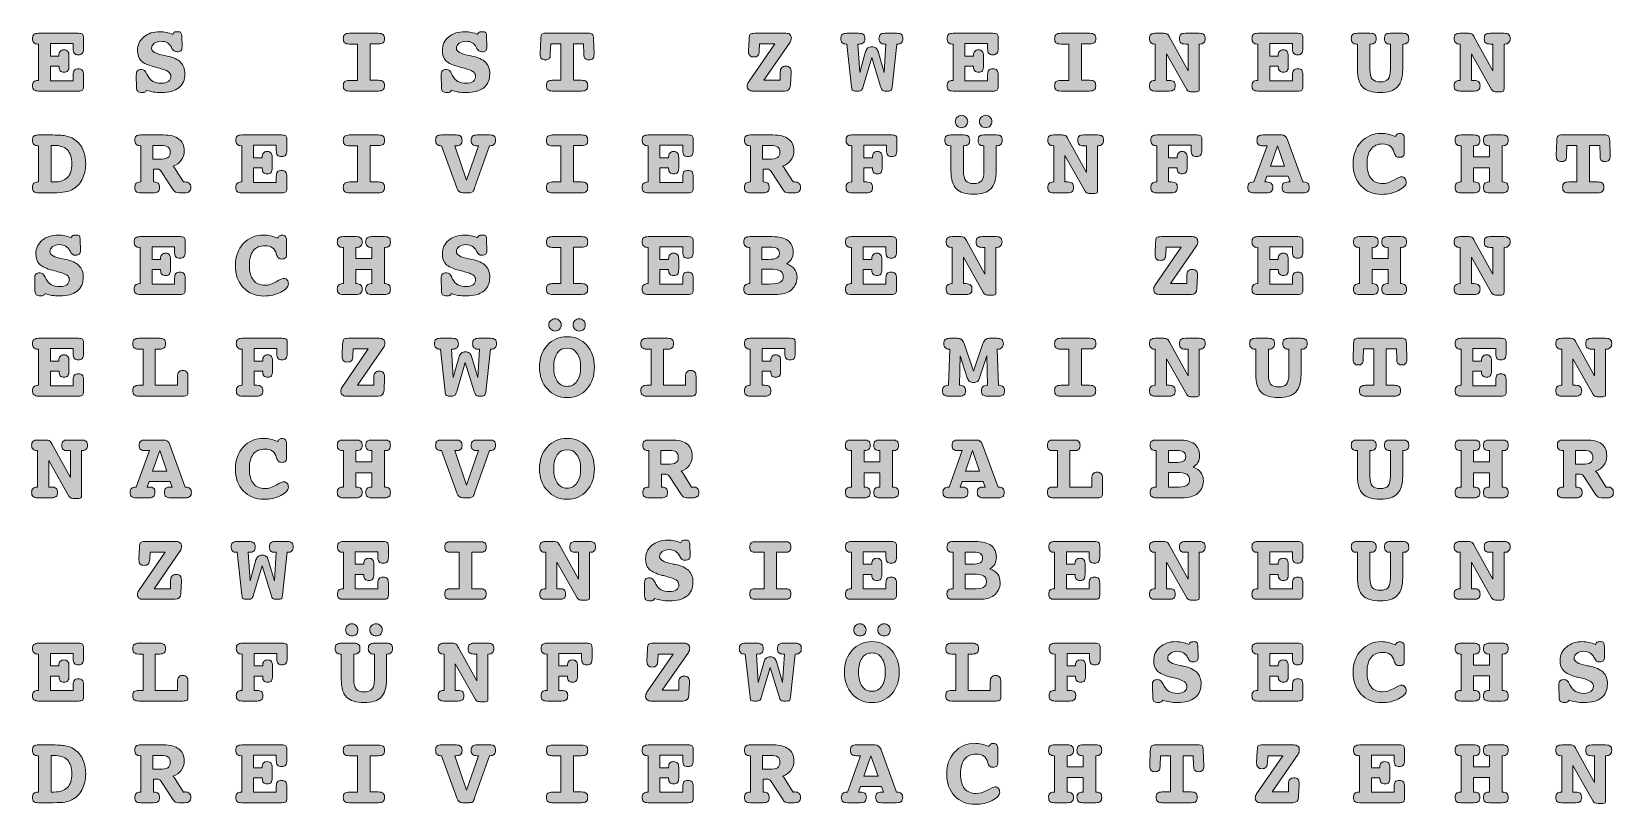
# Model space of a CAD drawing. Header units: inches. Extents: x 2 to 119, y -59 to -2.
import ezdxf

# ---------------------------------------------------------------- set-up
doc = ezdxf.new("R2010")
doc.units = ezdxf.units.IN
doc.header["$MEASUREMENT"] = 0
doc.layers.add('Ebene 1', color=7, linetype='Continuous')

# ---------------------------------------------------------------- blocks, each defined once
blk = doc.blocks.new('block 2')
at = {"layer": 'Ebene 1', "true_color": 0xffffff}
h = blk.add_hatch(color=7, dxfattribs=at)
h.dxf.hatch_style = 2
edge = h.paths.add_edge_path()
edge.add_spline(control_points=[(5.42, -1.87), (5.57, -1.87), (5.67, -1.89), (5.72, -1.93), (5.77, -1.98), (5.8, -2.07), (5.8, -2.2), (5.8, -2.2), (5.8, -3.01), (5.8, -3.01), (5.8, -3.17), (5.77, -3.29), (5.71, -3.36), (5.65, -3.43), (5.55, -3.47), (5.42, -3.47), (5.28, -3.47), (5.18, -3.43), (5.12, -3.36), (5.05, -3.29), (5.02, -3.17), (5.02, -3.01), (5.02, -3.01), (5.02, -2.63), (5.02, -2.63), (5.02, -2.63), (3.34, -2.63), (3.34, -2.63), (3.34, -2.63), (3.34, -3.56), (3.34, -3.56), (3.34, -3.56), (3.97, -3.56), (3.97, -3.56), (3.97, -3.56), (3.97, -3.51), (3.97, -3.51), (3.97, -3.38), (4, -3.28), (4.06, -3.21), (4.13, -3.14), (4.22, -3.1), (4.34, -3.1), (4.47, -3.1), (4.57, -3.14), (4.63, -3.21), (4.69, -3.28), (4.72, -3.4), (4.72, -3.56), (4.72, -3.56), (4.72, -4.31), (4.72, -4.31), (4.72, -4.47), (4.69, -4.58), (4.63, -4.65), (4.57, -4.72), (4.48, -4.76), (4.35, -4.76), (4.23, -4.76), (4.13, -4.73), (4.07, -4.66), (4.01, -4.6), (3.98, -4.5), (3.98, -4.37), (3.98, -4.37), (3.98, -4.31), (3.98, -4.31), (3.98, -4.31), (3.34, -4.31), (3.34, -4.31), (3.34, -4.31), (3.34, -5.39), (3.34, -5.39), (3.34, -5.39), (5.02, -5.39), (5.02, -5.39), (5.02, -5.39), (5.02, -4.96), (5.02, -4.96), (5.02, -4.8), (5.05, -4.68), (5.12, -4.61), (5.18, -4.54), (5.28, -4.5), (5.42, -4.5), (5.55, -4.5), (5.65, -4.54), (5.71, -4.61), (5.77, -4.68), (5.8, -4.79), (5.8, -4.96), (5.8, -4.96), (5.8, -5.83), (5.8, -5.83), (5.8, -5.96), (5.78, -6.05), (5.72, -6.09), (5.67, -6.14), (5.57, -6.16), (5.42, -6.16), (5.42, -6.16), (2.46, -6.16), (2.46, -6.16), (2.3, -6.16), (2.19, -6.13), (2.12, -6.06), (2.05, -6), (2.01, -5.9), (2.01, -5.76), (2.01, -5.63), (2.05, -5.53), (2.11, -5.47), (2.18, -5.4), (2.27, -5.37), (2.4, -5.37), (2.4, -5.37), (2.46, -5.37), (2.46, -5.37), (2.46, -5.37), (2.46, -2.67), (2.46, -2.67), (2.46, -2.67), (2.4, -2.67), (2.4, -2.67), (2.28, -2.67), (2.18, -2.63), (2.11, -2.56), (2.05, -2.5), (2.01, -2.4), (2.01, -2.27), (2.01, -2.13), (2.05, -2.03), (2.12, -1.96), (2.19, -1.9), (2.3, -1.87), (2.46, -1.87), (2.46, -1.87), (5.42, -1.87), (5.42, -1.87)], knot_values=[0, 0, 0, 0, 1, 1, 1, 2, 2, 2, 3, 3, 3, 4, 4, 4, 5, 5, 5, 6, 6, 6, 7, 7, 7, 8, 8, 8, 9, 9, 9, 10, 10, 10, 11, 11, 11, 12, 12, 12, 13, 13, 13, 14, 14, 14, 15, 15, 15, 16, 16, 16, 17, 17, 17, 18, 18, 18, 19, 19, 19, 20, 20, 20, 21, 21, 21, 22, 22, 22, 23, 23, 23, 24, 24, 24, 25, 25, 25, 26, 26, 26, 27, 27, 27, 28, 28, 28, 29, 29, 29, 30, 30, 30, 31, 31, 31, 32, 32, 32, 33, 33, 33, 34, 34, 34, 35, 35, 35, 36, 36, 36, 37, 37, 37, 38, 38, 38, 39, 39, 39, 40, 40, 40, 41, 41, 41, 42, 42, 42, 43, 43, 43, 44, 44, 44, 45, 45, 45, 46, 46, 46, 46], degree=3, periodic=1)
h = blk.add_hatch(color=7, dxfattribs=at)
h.dxf.hatch_style = 2
edge = h.paths.add_edge_path()
edge.add_spline(control_points=[(10.5, -6.09), (10.46, -6.16), (10.41, -6.2), (10.36, -6.23), (10.31, -6.26), (10.24, -6.27), (10.16, -6.27), (10, -6.27), (9.89, -6.24), (9.84, -6.18), (9.78, -6.13), (9.74, -6.03), (9.74, -5.88), (9.74, -5.88), (9.72, -5.03), (9.72, -5.03), (9.72, -5.03), (9.72, -4.99), (9.72, -4.99), (9.72, -4.83), (9.75, -4.72), (9.81, -4.65), (9.87, -4.59), (9.97, -4.56), (10.12, -4.56), (10.28, -4.56), (10.41, -4.67), (10.51, -4.9), (10.54, -4.95), (10.56, -4.99), (10.58, -5.03), (10.67, -5.21), (10.8, -5.35), (10.97, -5.44), (11.13, -5.53), (11.34, -5.58), (11.58, -5.58), (11.81, -5.58), (11.98, -5.53), (12.1, -5.44), (12.22, -5.35), (12.29, -5.22), (12.29, -5.05), (12.29, -4.8), (12.01, -4.6), (11.45, -4.47), (11.28, -4.43), (11.15, -4.4), (11.06, -4.37), (10.59, -4.25), (10.26, -4.09), (10.08, -3.91), (9.9, -3.73), (9.81, -3.47), (9.81, -3.15), (9.81, -2.74), (9.97, -2.4), (10.28, -2.14), (10.59, -1.88), (10.99, -1.75), (11.48, -1.75), (11.64, -1.75), (11.8, -1.77), (11.96, -1.8), (12.11, -1.83), (12.27, -1.88), (12.43, -1.95), (12.46, -1.87), (12.51, -1.82), (12.55, -1.79), (12.6, -1.76), (12.68, -1.75), (12.8, -1.75), (12.92, -1.75), (13, -1.77), (13.04, -1.83), (13.08, -1.88), (13.1, -1.98), (13.1, -2.14), (13.1, -2.14), (13.12, -2.83), (13.12, -2.83), (13.12, -2.83), (13.12, -2.87), (13.12, -2.87), (13.12, -3.01), (13.09, -3.11), (13.03, -3.17), (12.98, -3.22), (12.88, -3.25), (12.75, -3.25), (12.57, -3.25), (12.45, -3.16), (12.37, -2.99), (12.35, -2.95), (12.34, -2.93), (12.33, -2.91), (12.26, -2.76), (12.15, -2.65), (12.03, -2.58), (11.9, -2.5), (11.75, -2.46), (11.58, -2.46), (11.36, -2.46), (11.19, -2.51), (11.05, -2.61), (10.92, -2.71), (10.85, -2.84), (10.85, -3), (10.85, -3.22), (11.16, -3.39), (11.78, -3.52), (11.88, -3.54), (11.96, -3.55), (12.01, -3.56), (12.47, -3.66), (12.8, -3.81), (13.01, -4.02), (13.23, -4.24), (13.33, -4.52), (13.33, -4.88), (13.33, -5.33), (13.18, -5.67), (12.88, -5.91), (12.58, -6.15), (12.15, -6.27), (11.58, -6.27), (11.37, -6.27), (11.17, -6.26), (11, -6.23), (10.83, -6.2), (10.66, -6.15), (10.5, -6.09)], knot_values=[0, 0, 0, 0, 1, 1, 1, 2, 2, 2, 3, 3, 3, 4, 4, 4, 5, 5, 5, 6, 6, 6, 7, 7, 7, 8, 8, 8, 9, 9, 9, 10, 10, 10, 11, 11, 11, 12, 12, 12, 13, 13, 13, 14, 14, 14, 15, 15, 15, 16, 16, 16, 17, 17, 17, 18, 18, 18, 19, 19, 19, 20, 20, 20, 21, 21, 21, 22, 22, 22, 23, 23, 23, 24, 24, 24, 25, 25, 25, 26, 26, 26, 27, 27, 27, 28, 28, 28, 29, 29, 29, 30, 30, 30, 31, 31, 31, 32, 32, 32, 33, 33, 33, 34, 34, 34, 35, 35, 35, 36, 36, 36, 37, 37, 37, 38, 38, 38, 39, 39, 39, 40, 40, 40, 41, 41, 41, 42, 42, 42, 43, 43, 43, 44, 44, 44, 44], degree=3, periodic=1)
h = blk.add_hatch(color=7, dxfattribs=at)
h.dxf.hatch_style = 2
edge = h.paths.add_edge_path()
edge.add_spline(control_points=[(27.7, -1.87), (27.87, -1.87), (27.99, -1.9), (28.06, -1.97), (28.13, -2.03), (28.16, -2.13), (28.16, -2.27), (28.16, -2.41), (28.13, -2.51), (28.06, -2.57), (27.99, -2.63), (27.87, -2.66), (27.7, -2.66), (27.7, -2.66), (27.1, -2.66), (27.1, -2.66), (27.1, -2.66), (27.1, -5.36), (27.1, -5.36), (27.1, -5.36), (27.7, -5.36), (27.7, -5.36), (27.87, -5.36), (27.98, -5.39), (28.05, -5.45), (28.12, -5.51), (28.16, -5.61), (28.16, -5.76), (28.16, -5.9), (28.12, -6), (28.05, -6.06), (27.98, -6.13), (27.86, -6.16), (27.7, -6.16), (27.7, -6.16), (25.56, -6.16), (25.56, -6.16), (25.39, -6.16), (25.27, -6.13), (25.2, -6.06), (25.13, -6), (25.1, -5.9), (25.1, -5.76), (25.1, -5.62), (25.13, -5.52), (25.2, -5.46), (25.27, -5.4), (25.39, -5.37), (25.56, -5.37), (25.56, -5.37), (26.16, -5.37), (26.16, -5.37), (26.16, -5.37), (26.16, -2.67), (26.16, -2.67), (26.16, -2.67), (25.56, -2.67), (25.56, -2.67), (25.39, -2.67), (25.27, -2.64), (25.2, -2.57), (25.13, -2.51), (25.1, -2.41), (25.1, -2.27), (25.1, -2.13), (25.13, -2.03), (25.2, -1.97), (25.27, -1.91), (25.39, -1.87), (25.56, -1.87), (25.56, -1.87), (27.7, -1.87), (27.7, -1.87)], knot_values=[0, 0, 0, 0, 1, 1, 1, 2, 2, 2, 3, 3, 3, 4, 4, 4, 5, 5, 5, 6, 6, 6, 7, 7, 7, 8, 8, 8, 9, 9, 9, 10, 10, 10, 11, 11, 11, 12, 12, 12, 13, 13, 13, 14, 14, 14, 15, 15, 15, 16, 16, 16, 17, 17, 17, 18, 18, 18, 19, 19, 19, 20, 20, 20, 21, 21, 21, 22, 22, 22, 23, 23, 23, 24, 24, 24, 24], degree=3, periodic=1)
h = blk.add_hatch(color=7, dxfattribs=at)
h.dxf.hatch_style = 2
edge = h.paths.add_edge_path()
edge.add_spline(control_points=[(33.14, -6.09), (33.11, -6.16), (33.06, -6.2), (33.01, -6.23), (32.96, -6.26), (32.89, -6.27), (32.8, -6.27), (32.65, -6.27), (32.54, -6.24), (32.48, -6.18), (32.42, -6.13), (32.39, -6.03), (32.39, -5.88), (32.39, -5.88), (32.37, -5.03), (32.37, -5.03), (32.37, -5.03), (32.37, -4.99), (32.37, -4.99), (32.37, -4.83), (32.4, -4.72), (32.46, -4.65), (32.52, -4.59), (32.62, -4.56), (32.77, -4.56), (32.93, -4.56), (33.06, -4.67), (33.16, -4.9), (33.19, -4.95), (33.21, -4.99), (33.22, -5.03), (33.32, -5.21), (33.45, -5.35), (33.62, -5.44), (33.78, -5.53), (33.99, -5.58), (34.23, -5.58), (34.45, -5.58), (34.63, -5.53), (34.75, -5.44), (34.87, -5.35), (34.93, -5.22), (34.93, -5.05), (34.93, -4.8), (34.66, -4.6), (34.1, -4.47), (33.93, -4.43), (33.8, -4.4), (33.7, -4.37), (33.23, -4.25), (32.91, -4.09), (32.73, -3.91), (32.55, -3.73), (32.46, -3.47), (32.46, -3.15), (32.46, -2.74), (32.62, -2.4), (32.93, -2.14), (33.24, -1.88), (33.64, -1.75), (34.13, -1.75), (34.29, -1.75), (34.45, -1.77), (34.61, -1.8), (34.76, -1.83), (34.92, -1.88), (35.08, -1.95), (35.11, -1.87), (35.15, -1.82), (35.2, -1.79), (35.25, -1.76), (35.33, -1.75), (35.45, -1.75), (35.57, -1.75), (35.65, -1.77), (35.69, -1.83), (35.73, -1.88), (35.75, -1.98), (35.75, -2.14), (35.75, -2.14), (35.77, -2.83), (35.77, -2.83), (35.77, -2.83), (35.77, -2.87), (35.77, -2.87), (35.77, -3.01), (35.74, -3.11), (35.68, -3.17), (35.63, -3.22), (35.53, -3.25), (35.39, -3.25), (35.22, -3.25), (35.1, -3.16), (35.01, -2.99), (35, -2.95), (34.99, -2.93), (34.98, -2.91), (34.9, -2.76), (34.8, -2.65), (34.67, -2.58), (34.55, -2.5), (34.4, -2.46), (34.23, -2.46), (34.01, -2.46), (33.83, -2.51), (33.7, -2.61), (33.57, -2.71), (33.5, -2.84), (33.5, -3), (33.5, -3.22), (33.81, -3.39), (34.43, -3.52), (34.53, -3.54), (34.61, -3.55), (34.66, -3.56), (35.12, -3.66), (35.45, -3.81), (35.66, -4.02), (35.87, -4.24), (35.98, -4.52), (35.98, -4.88), (35.98, -5.33), (35.83, -5.67), (35.53, -5.91), (35.23, -6.15), (34.79, -6.27), (34.23, -6.27), (34.02, -6.27), (33.82, -6.26), (33.65, -6.23), (33.48, -6.2), (33.31, -6.15), (33.14, -6.09)], knot_values=[0, 0, 0, 0, 1, 1, 1, 2, 2, 2, 3, 3, 3, 4, 4, 4, 5, 5, 5, 6, 6, 6, 7, 7, 7, 8, 8, 8, 9, 9, 9, 10, 10, 10, 11, 11, 11, 12, 12, 12, 13, 13, 13, 14, 14, 14, 15, 15, 15, 16, 16, 16, 17, 17, 17, 18, 18, 18, 19, 19, 19, 20, 20, 20, 21, 21, 21, 22, 22, 22, 23, 23, 23, 24, 24, 24, 25, 25, 25, 26, 26, 26, 27, 27, 27, 28, 28, 28, 29, 29, 29, 30, 30, 30, 31, 31, 31, 32, 32, 32, 33, 33, 33, 34, 34, 34, 35, 35, 35, 36, 36, 36, 37, 37, 37, 38, 38, 38, 39, 39, 39, 40, 40, 40, 41, 41, 41, 42, 42, 42, 43, 43, 43, 44, 44, 44, 44], degree=3, periodic=1)
h = blk.add_hatch(color=7, dxfattribs=at)
h.dxf.hatch_style = 2
edge = h.paths.add_edge_path()
edge.add_spline(control_points=[(40.65, -6.16), (40.5, -6.16), (40.38, -6.13), (40.31, -6.06), (40.23, -6), (40.2, -5.9), (40.2, -5.76), (40.2, -5.62), (40.23, -5.52), (40.3, -5.45), (40.37, -5.39), (40.49, -5.36), (40.65, -5.36), (40.65, -5.36), (41.26, -5.36), (41.26, -5.36), (41.26, -5.36), (41.26, -2.66), (41.26, -2.66), (41.26, -2.66), (40.51, -2.66), (40.51, -2.66), (40.51, -2.66), (40.48, -3.39), (40.48, -3.39), (40.48, -3.39), (40.48, -3.48), (40.48, -3.48), (40.48, -3.6), (40.45, -3.69), (40.39, -3.76), (40.32, -3.82), (40.24, -3.85), (40.12, -3.85), (39.99, -3.85), (39.89, -3.82), (39.82, -3.75), (39.76, -3.68), (39.73, -3.57), (39.73, -3.42), (39.73, -3.42), (39.73, -3.39), (39.73, -3.39), (39.73, -3.39), (39.77, -2.31), (39.77, -2.31), (39.78, -2.1), (39.8, -1.97), (39.85, -1.93), (39.91, -1.88), (40.01, -1.86), (40.17, -1.86), (40.17, -1.86), (43.29, -1.86), (43.29, -1.86), (43.45, -1.86), (43.55, -1.88), (43.6, -1.93), (43.65, -1.97), (43.68, -2.1), (43.69, -2.31), (43.69, -2.31), (43.73, -3.39), (43.73, -3.39), (43.73, -3.39), (43.73, -3.42), (43.73, -3.42), (43.73, -3.57), (43.7, -3.68), (43.64, -3.75), (43.58, -3.82), (43.48, -3.85), (43.35, -3.85), (43.24, -3.85), (43.16, -3.82), (43.09, -3.76), (43.02, -3.7), (42.98, -3.63), (42.98, -3.55), (42.98, -3.55), (42.98, -3.53), (42.98, -3.5), (42.98, -3.46), (42.98, -3.43), (42.98, -3.39), (42.98, -3.39), (42.95, -2.66), (42.95, -2.66), (42.95, -2.66), (42.2, -2.66), (42.2, -2.66), (42.2, -2.66), (42.2, -5.36), (42.2, -5.36), (42.2, -5.36), (42.8, -5.36), (42.8, -5.36), (42.97, -5.36), (43.08, -5.39), (43.15, -5.45), (43.22, -5.51), (43.26, -5.61), (43.26, -5.76), (43.26, -5.9), (43.22, -6), (43.15, -6.06), (43.08, -6.13), (42.96, -6.16), (42.8, -6.16), (42.8, -6.16), (40.65, -6.16), (40.65, -6.16)], knot_values=[0, 0, 0, 0, 1, 1, 1, 2, 2, 2, 3, 3, 3, 4, 4, 4, 5, 5, 5, 6, 6, 6, 7, 7, 7, 8, 8, 8, 9, 9, 9, 10, 10, 10, 11, 11, 11, 12, 12, 12, 13, 13, 13, 14, 14, 14, 15, 15, 15, 16, 16, 16, 17, 17, 17, 18, 18, 18, 19, 19, 19, 20, 20, 20, 21, 21, 21, 22, 22, 22, 23, 23, 23, 24, 24, 24, 25, 25, 25, 26, 26, 26, 27, 27, 27, 28, 28, 28, 29, 29, 29, 30, 30, 30, 31, 31, 31, 32, 32, 32, 33, 33, 33, 34, 34, 34, 35, 35, 35, 36, 36, 36, 37, 37, 37, 37], degree=3, periodic=1)
h = blk.add_hatch(color=7, dxfattribs=at)
h.dxf.hatch_style = 2
edge = h.paths.add_edge_path()
edge.add_spline(control_points=[(56.03, -2.66), (56.03, -2.66), (56.01, -3.17), (56.01, -3.17), (56.01, -3.34), (55.97, -3.46), (55.91, -3.53), (55.85, -3.6), (55.74, -3.63), (55.6, -3.63), (55.47, -3.63), (55.37, -3.6), (55.31, -3.53), (55.25, -3.46), (55.21, -3.35), (55.21, -3.22), (55.21, -3.22), (55.21, -3.17), (55.21, -3.17), (55.21, -3.17), (55.25, -2.32), (55.25, -2.32), (55.26, -2.1), (55.29, -1.97), (55.34, -1.93), (55.39, -1.89), (55.5, -1.87), (55.68, -1.87), (55.68, -1.87), (57.98, -1.87), (57.98, -1.87), (58.11, -1.87), (58.21, -1.9), (58.28, -1.96), (58.35, -2.03), (58.39, -2.11), (58.39, -2.21), (58.39, -2.28), (58.38, -2.33), (58.36, -2.39), (58.34, -2.45), (58.32, -2.5), (58.29, -2.54), (58.29, -2.54), (56.35, -5.36), (56.35, -5.36), (56.35, -5.36), (57.57, -5.36), (57.57, -5.36), (57.57, -5.36), (57.57, -4.77), (57.57, -4.77), (57.57, -4.61), (57.6, -4.5), (57.67, -4.42), (57.73, -4.35), (57.84, -4.31), (57.98, -4.31), (58.11, -4.31), (58.21, -4.35), (58.27, -4.42), (58.34, -4.48), (58.37, -4.59), (58.37, -4.73), (58.37, -4.73), (58.37, -4.77), (58.37, -4.77), (58.37, -4.77), (58.32, -5.71), (58.32, -5.71), (58.32, -5.71), (58.32, -5.72), (58.32, -5.72), (58.31, -6.01), (58.17, -6.16), (57.9, -6.16), (57.9, -6.16), (55.51, -6.16), (55.51, -6.16), (55.39, -6.16), (55.29, -6.13), (55.22, -6.06), (55.15, -6), (55.11, -5.91), (55.11, -5.81), (55.11, -5.76), (55.12, -5.7), (55.13, -5.65), (55.15, -5.59), (55.18, -5.54), (55.21, -5.49), (55.21, -5.49), (57.16, -2.66), (57.16, -2.66), (57.16, -2.66), (56.03, -2.66), (56.03, -2.66)], knot_values=[0, 0, 0, 0, 1, 1, 1, 2, 2, 2, 3, 3, 3, 4, 4, 4, 5, 5, 5, 6, 6, 6, 7, 7, 7, 8, 8, 8, 9, 9, 9, 10, 10, 10, 11, 11, 11, 12, 12, 12, 13, 13, 13, 14, 14, 14, 15, 15, 15, 16, 16, 16, 17, 17, 17, 18, 18, 18, 19, 19, 19, 20, 20, 20, 21, 21, 21, 22, 22, 22, 23, 23, 23, 24, 24, 24, 25, 25, 25, 26, 26, 26, 27, 27, 27, 28, 28, 28, 29, 29, 29, 30, 30, 30, 31, 31, 31, 32, 32, 32, 32], degree=3, periodic=1)
h = blk.add_hatch(color=7, dxfattribs=at)
h.dxf.hatch_style = 2
edge = h.paths.add_edge_path()
edge.add_spline(control_points=[(64.36, -3.66), (64.36, -3.66), (63.73, -5.81), (63.73, -5.81), (63.68, -5.96), (63.64, -6.06), (63.59, -6.1), (63.54, -6.14), (63.46, -6.16), (63.36, -6.16), (63.36, -6.16), (63.19, -6.16), (63.19, -6.16), (63.06, -6.16), (62.98, -6.14), (62.94, -6.1), (62.9, -6.06), (62.88, -5.98), (62.87, -5.86), (62.87, -5.86), (62.52, -2.67), (62.52, -2.67), (62.52, -2.67), (62.46, -2.67), (62.46, -2.67), (62.33, -2.67), (62.23, -2.63), (62.17, -2.57), (62.1, -2.5), (62.07, -2.4), (62.07, -2.27), (62.07, -2.13), (62.1, -2.02), (62.17, -1.96), (62.24, -1.9), (62.36, -1.87), (62.52, -1.87), (62.52, -1.87), (63.39, -1.87), (63.39, -1.87), (63.56, -1.87), (63.67, -1.9), (63.74, -1.96), (63.81, -2.02), (63.85, -2.13), (63.85, -2.27), (63.85, -2.4), (63.81, -2.5), (63.74, -2.57), (63.68, -2.63), (63.57, -2.67), (63.43, -2.67), (63.43, -2.67), (63.33, -2.67), (63.33, -2.67), (63.33, -2.67), (63.47, -4.79), (63.47, -4.79), (63.47, -4.79), (63.91, -3.22), (63.91, -3.22), (63.94, -3.11), (64, -3.02), (64.07, -2.96), (64.15, -2.91), (64.25, -2.88), (64.37, -2.88), (64.49, -2.88), (64.59, -2.9), (64.66, -2.96), (64.74, -3.02), (64.79, -3.1), (64.83, -3.22), (64.83, -3.22), (65.29, -4.79), (65.29, -4.79), (65.29, -4.79), (65.41, -2.67), (65.41, -2.67), (65.41, -2.67), (65.32, -2.67), (65.32, -2.67), (65.18, -2.67), (65.07, -2.63), (65.01, -2.57), (64.94, -2.5), (64.9, -2.4), (64.9, -2.27), (64.9, -2.13), (64.94, -2.02), (65.01, -1.96), (65.08, -1.9), (65.19, -1.87), (65.36, -1.87), (65.36, -1.87), (66.23, -1.87), (66.23, -1.87), (66.39, -1.87), (66.51, -1.9), (66.58, -1.96), (66.65, -2.02), (66.68, -2.13), (66.68, -2.27), (66.68, -2.4), (66.65, -2.5), (66.58, -2.57), (66.52, -2.63), (66.42, -2.67), (66.29, -2.67), (66.29, -2.67), (66.23, -2.67), (66.23, -2.67), (66.23, -2.67), (65.87, -5.86), (65.87, -5.86), (65.86, -5.99), (65.84, -6.07), (65.8, -6.1), (65.77, -6.14), (65.69, -6.16), (65.56, -6.16), (65.56, -6.16), (65.39, -6.16), (65.39, -6.16), (65.28, -6.16), (65.21, -6.14), (65.16, -6.1), (65.12, -6.06), (65.07, -5.97), (65.02, -5.81), (65.02, -5.81), (64.36, -3.66), (64.36, -3.66)], knot_values=[0, 0, 0, 0, 1, 1, 1, 2, 2, 2, 3, 3, 3, 4, 4, 4, 5, 5, 5, 6, 6, 6, 7, 7, 7, 8, 8, 8, 9, 9, 9, 10, 10, 10, 11, 11, 11, 12, 12, 12, 13, 13, 13, 14, 14, 14, 15, 15, 15, 16, 16, 16, 17, 17, 17, 18, 18, 18, 19, 19, 19, 20, 20, 20, 21, 21, 21, 22, 22, 22, 23, 23, 23, 24, 24, 24, 25, 25, 25, 26, 26, 26, 27, 27, 27, 28, 28, 28, 29, 29, 29, 30, 30, 30, 31, 31, 31, 32, 32, 32, 33, 33, 33, 34, 34, 34, 35, 35, 35, 36, 36, 36, 37, 37, 37, 38, 38, 38, 39, 39, 39, 40, 40, 40, 41, 41, 41, 42, 42, 42, 43, 43, 43, 44, 44, 44, 44], degree=3, periodic=1)
h = blk.add_hatch(color=7, dxfattribs=at)
h.dxf.hatch_style = 2
edge = h.paths.add_edge_path()
edge.add_spline(control_points=[(73.37, -1.87), (73.52, -1.87), (73.62, -1.89), (73.67, -1.93), (73.72, -1.98), (73.75, -2.07), (73.75, -2.2), (73.75, -2.2), (73.75, -3.01), (73.75, -3.01), (73.75, -3.17), (73.72, -3.29), (73.66, -3.36), (73.59, -3.43), (73.5, -3.47), (73.36, -3.47), (73.22, -3.47), (73.12, -3.43), (73.06, -3.36), (73, -3.29), (72.97, -3.17), (72.97, -3.01), (72.97, -3.01), (72.97, -2.63), (72.97, -2.63), (72.97, -2.63), (71.28, -2.63), (71.28, -2.63), (71.28, -2.63), (71.28, -3.56), (71.28, -3.56), (71.28, -3.56), (71.91, -3.56), (71.91, -3.56), (71.91, -3.56), (71.91, -3.51), (71.91, -3.51), (71.91, -3.38), (71.95, -3.28), (72.01, -3.21), (72.07, -3.14), (72.17, -3.1), (72.29, -3.1), (72.42, -3.1), (72.51, -3.14), (72.57, -3.21), (72.63, -3.28), (72.66, -3.4), (72.66, -3.56), (72.66, -3.56), (72.66, -4.31), (72.66, -4.31), (72.66, -4.47), (72.64, -4.58), (72.58, -4.65), (72.52, -4.72), (72.43, -4.76), (72.3, -4.76), (72.17, -4.76), (72.08, -4.73), (72.02, -4.66), (71.95, -4.6), (71.92, -4.5), (71.92, -4.37), (71.92, -4.37), (71.92, -4.31), (71.92, -4.31), (71.92, -4.31), (71.28, -4.31), (71.28, -4.31), (71.28, -4.31), (71.28, -5.39), (71.28, -5.39), (71.28, -5.39), (72.97, -5.39), (72.97, -5.39), (72.97, -5.39), (72.97, -4.96), (72.97, -4.96), (72.97, -4.8), (73, -4.68), (73.06, -4.61), (73.12, -4.54), (73.22, -4.5), (73.36, -4.5), (73.5, -4.5), (73.6, -4.54), (73.66, -4.61), (73.72, -4.68), (73.75, -4.79), (73.75, -4.96), (73.75, -4.96), (73.75, -5.83), (73.75, -5.83), (73.75, -5.96), (73.72, -6.05), (73.67, -6.09), (73.62, -6.14), (73.52, -6.16), (73.37, -6.16), (73.37, -6.16), (70.4, -6.16), (70.4, -6.16), (70.24, -6.16), (70.13, -6.13), (70.06, -6.06), (69.99, -6), (69.96, -5.9), (69.96, -5.76), (69.96, -5.63), (69.99, -5.53), (70.06, -5.47), (70.12, -5.4), (70.22, -5.37), (70.34, -5.37), (70.34, -5.37), (70.4, -5.37), (70.4, -5.37), (70.4, -5.37), (70.4, -2.67), (70.4, -2.67), (70.4, -2.67), (70.35, -2.67), (70.35, -2.67), (70.22, -2.67), (70.13, -2.63), (70.06, -2.56), (69.99, -2.5), (69.96, -2.4), (69.96, -2.27), (69.96, -2.13), (69.99, -2.03), (70.06, -1.96), (70.13, -1.9), (70.25, -1.87), (70.4, -1.87), (70.4, -1.87), (73.37, -1.87), (73.37, -1.87)], knot_values=[0, 0, 0, 0, 1, 1, 1, 2, 2, 2, 3, 3, 3, 4, 4, 4, 5, 5, 5, 6, 6, 6, 7, 7, 7, 8, 8, 8, 9, 9, 9, 10, 10, 10, 11, 11, 11, 12, 12, 12, 13, 13, 13, 14, 14, 14, 15, 15, 15, 16, 16, 16, 17, 17, 17, 18, 18, 18, 19, 19, 19, 20, 20, 20, 21, 21, 21, 22, 22, 22, 23, 23, 23, 24, 24, 24, 25, 25, 25, 26, 26, 26, 27, 27, 27, 28, 28, 28, 29, 29, 29, 30, 30, 30, 31, 31, 31, 32, 32, 32, 33, 33, 33, 34, 34, 34, 35, 35, 35, 36, 36, 36, 37, 37, 37, 38, 38, 38, 39, 39, 39, 40, 40, 40, 41, 41, 41, 42, 42, 42, 43, 43, 43, 44, 44, 44, 45, 45, 45, 46, 46, 46, 46], degree=3, periodic=1)
h = blk.add_hatch(color=7, dxfattribs=at)
h.dxf.hatch_style = 2
edge = h.paths.add_edge_path()
edge.add_spline(control_points=[(80.55, -1.87), (80.72, -1.87), (80.84, -1.9), (80.91, -1.97), (80.98, -2.03), (81.01, -2.13), (81.01, -2.27), (81.01, -2.41), (80.97, -2.51), (80.9, -2.57), (80.83, -2.63), (80.72, -2.66), (80.55, -2.66), (80.55, -2.66), (79.94, -2.66), (79.94, -2.66), (79.94, -2.66), (79.94, -5.36), (79.94, -5.36), (79.94, -5.36), (80.55, -5.36), (80.55, -5.36), (80.71, -5.36), (80.83, -5.39), (80.9, -5.45), (80.97, -5.51), (81, -5.61), (81, -5.76), (81, -5.9), (80.97, -6), (80.9, -6.06), (80.82, -6.13), (80.71, -6.16), (80.55, -6.16), (80.55, -6.16), (78.4, -6.16), (78.4, -6.16), (78.24, -6.16), (78.12, -6.13), (78.05, -6.06), (77.98, -6), (77.95, -5.9), (77.95, -5.76), (77.95, -5.62), (77.98, -5.52), (78.05, -5.46), (78.12, -5.4), (78.24, -5.37), (78.4, -5.37), (78.4, -5.37), (79.01, -5.37), (79.01, -5.37), (79.01, -5.37), (79.01, -2.67), (79.01, -2.67), (79.01, -2.67), (78.4, -2.67), (78.4, -2.67), (78.24, -2.67), (78.12, -2.64), (78.05, -2.57), (77.98, -2.51), (77.95, -2.41), (77.95, -2.27), (77.95, -2.13), (77.98, -2.03), (78.05, -1.97), (78.12, -1.91), (78.24, -1.87), (78.4, -1.87), (78.4, -1.87), (80.55, -1.87), (80.55, -1.87)], knot_values=[0, 0, 0, 0, 1, 1, 1, 2, 2, 2, 3, 3, 3, 4, 4, 4, 5, 5, 5, 6, 6, 6, 7, 7, 7, 8, 8, 8, 9, 9, 9, 10, 10, 10, 11, 11, 11, 12, 12, 12, 13, 13, 13, 14, 14, 14, 15, 15, 15, 16, 16, 16, 17, 17, 17, 18, 18, 18, 19, 19, 19, 20, 20, 20, 21, 21, 21, 22, 22, 22, 23, 23, 23, 24, 24, 24, 24], degree=3, periodic=1)
h = blk.add_hatch(color=7, dxfattribs=at)
h.dxf.hatch_style = 2
edge = h.paths.add_edge_path()
edge.add_spline(control_points=[(87.86, -4.66), (87.86, -4.66), (87.86, -2.67), (87.86, -2.67), (87.86, -2.67), (87.67, -2.67), (87.67, -2.67), (87.51, -2.67), (87.39, -2.64), (87.32, -2.57), (87.26, -2.51), (87.22, -2.41), (87.22, -2.27), (87.22, -2.13), (87.26, -2.03), (87.32, -1.96), (87.39, -1.9), (87.51, -1.87), (87.67, -1.87), (87.67, -1.87), (88.69, -1.87), (88.69, -1.87), (88.85, -1.87), (88.96, -1.9), (89.03, -1.96), (89.1, -2.03), (89.14, -2.13), (89.14, -2.27), (89.14, -2.4), (89.1, -2.5), (89.04, -2.56), (88.97, -2.63), (88.87, -2.67), (88.75, -2.67), (88.75, -2.67), (88.69, -2.67), (88.69, -2.67), (88.69, -2.67), (88.69, -5.95), (88.69, -5.95), (88.69, -6.06), (88.68, -6.14), (88.66, -6.16), (88.63, -6.19), (88.58, -6.21), (88.49, -6.21), (88.49, -6.21), (88.13, -6.21), (88.13, -6.21), (88.02, -6.21), (87.94, -6.2), (87.89, -6.17), (87.84, -6.15), (87.8, -6.11), (87.77, -6.05), (87.77, -6.05), (86.27, -3.4), (86.27, -3.4), (86.27, -3.4), (86.27, -5.37), (86.27, -5.37), (86.27, -5.37), (86.47, -5.37), (86.47, -5.37), (86.62, -5.37), (86.74, -5.4), (86.81, -5.46), (86.87, -5.52), (86.91, -5.62), (86.91, -5.76), (86.91, -5.9), (86.87, -6), (86.8, -6.06), (86.73, -6.13), (86.62, -6.16), (86.47, -6.16), (86.47, -6.16), (85.43, -6.16), (85.43, -6.16), (85.28, -6.16), (85.16, -6.13), (85.09, -6.06), (85.02, -6), (84.99, -5.9), (84.99, -5.76), (84.99, -5.63), (85.02, -5.53), (85.09, -5.47), (85.16, -5.4), (85.25, -5.37), (85.38, -5.37), (85.38, -5.37), (85.43, -5.37), (85.43, -5.37), (85.43, -5.37), (85.43, -2.67), (85.43, -2.67), (85.43, -2.67), (85.38, -2.67), (85.38, -2.67), (85.26, -2.67), (85.16, -2.63), (85.09, -2.56), (85.02, -2.5), (84.99, -2.4), (84.99, -2.27), (84.99, -2.13), (85.02, -2.03), (85.1, -1.96), (85.17, -1.9), (85.28, -1.87), (85.43, -1.87), (85.43, -1.87), (86.06, -1.87), (86.06, -1.87), (86.18, -1.87), (86.27, -1.89), (86.32, -1.93), (86.37, -1.96), (86.43, -2.04), (86.49, -2.15), (86.49, -2.15), (87.86, -4.66), (87.86, -4.66)], knot_values=[0, 0, 0, 0, 1, 1, 1, 2, 2, 2, 3, 3, 3, 4, 4, 4, 5, 5, 5, 6, 6, 6, 7, 7, 7, 8, 8, 8, 9, 9, 9, 10, 10, 10, 11, 11, 11, 12, 12, 12, 13, 13, 13, 14, 14, 14, 15, 15, 15, 16, 16, 16, 17, 17, 17, 18, 18, 18, 19, 19, 19, 20, 20, 20, 21, 21, 21, 22, 22, 22, 23, 23, 23, 24, 24, 24, 25, 25, 25, 26, 26, 26, 27, 27, 27, 28, 28, 28, 29, 29, 29, 30, 30, 30, 31, 31, 31, 32, 32, 32, 33, 33, 33, 34, 34, 34, 35, 35, 35, 36, 36, 36, 37, 37, 37, 38, 38, 38, 39, 39, 39, 40, 40, 40, 41, 41, 41, 41], degree=3, periodic=1)
h = blk.add_hatch(color=7, dxfattribs=at)
h.dxf.hatch_style = 2
edge = h.paths.add_edge_path()
edge.add_spline(control_points=[(96.02, -1.87), (96.17, -1.87), (96.26, -1.89), (96.32, -1.93), (96.37, -1.98), (96.39, -2.07), (96.39, -2.2), (96.39, -2.2), (96.39, -3.01), (96.39, -3.01), (96.39, -3.17), (96.36, -3.29), (96.3, -3.36), (96.24, -3.43), (96.15, -3.47), (96.01, -3.47), (95.87, -3.47), (95.77, -3.43), (95.71, -3.36), (95.65, -3.29), (95.62, -3.17), (95.62, -3.01), (95.62, -3.01), (95.62, -2.63), (95.62, -2.63), (95.62, -2.63), (93.93, -2.63), (93.93, -2.63), (93.93, -2.63), (93.93, -3.56), (93.93, -3.56), (93.93, -3.56), (94.56, -3.56), (94.56, -3.56), (94.56, -3.56), (94.56, -3.51), (94.56, -3.51), (94.56, -3.38), (94.59, -3.28), (94.66, -3.21), (94.72, -3.14), (94.81, -3.1), (94.94, -3.1), (95.07, -3.1), (95.16, -3.14), (95.22, -3.21), (95.28, -3.28), (95.31, -3.4), (95.31, -3.56), (95.31, -3.56), (95.31, -4.31), (95.31, -4.31), (95.31, -4.47), (95.28, -4.58), (95.23, -4.65), (95.17, -4.72), (95.07, -4.76), (94.94, -4.76), (94.82, -4.76), (94.73, -4.73), (94.67, -4.66), (94.6, -4.6), (94.57, -4.5), (94.57, -4.37), (94.57, -4.37), (94.57, -4.31), (94.57, -4.31), (94.57, -4.31), (93.93, -4.31), (93.93, -4.31), (93.93, -4.31), (93.93, -5.39), (93.93, -5.39), (93.93, -5.39), (95.62, -5.39), (95.62, -5.39), (95.62, -5.39), (95.62, -4.96), (95.62, -4.96), (95.62, -4.8), (95.65, -4.68), (95.71, -4.61), (95.77, -4.54), (95.87, -4.5), (96.01, -4.5), (96.15, -4.5), (96.25, -4.54), (96.31, -4.61), (96.36, -4.68), (96.39, -4.79), (96.39, -4.96), (96.39, -4.96), (96.39, -5.83), (96.39, -5.83), (96.39, -5.96), (96.37, -6.05), (96.32, -6.09), (96.27, -6.14), (96.17, -6.16), (96.02, -6.16), (96.02, -6.16), (93.05, -6.16), (93.05, -6.16), (92.89, -6.16), (92.78, -6.13), (92.71, -6.06), (92.64, -6), (92.61, -5.9), (92.61, -5.76), (92.61, -5.63), (92.64, -5.53), (92.71, -5.47), (92.77, -5.4), (92.87, -5.37), (92.99, -5.37), (92.99, -5.37), (93.05, -5.37), (93.05, -5.37), (93.05, -5.37), (93.05, -2.67), (93.05, -2.67), (93.05, -2.67), (93, -2.67), (93, -2.67), (92.87, -2.67), (92.78, -2.63), (92.71, -2.56), (92.64, -2.5), (92.61, -2.4), (92.61, -2.27), (92.61, -2.13), (92.64, -2.03), (92.71, -1.96), (92.78, -1.9), (92.89, -1.87), (93.05, -1.87), (93.05, -1.87), (96.02, -1.87), (96.02, -1.87)], knot_values=[0, 0, 0, 0, 1, 1, 1, 2, 2, 2, 3, 3, 3, 4, 4, 4, 5, 5, 5, 6, 6, 6, 7, 7, 7, 8, 8, 8, 9, 9, 9, 10, 10, 10, 11, 11, 11, 12, 12, 12, 13, 13, 13, 14, 14, 14, 15, 15, 15, 16, 16, 16, 17, 17, 17, 18, 18, 18, 19, 19, 19, 20, 20, 20, 21, 21, 21, 22, 22, 22, 23, 23, 23, 24, 24, 24, 25, 25, 25, 26, 26, 26, 27, 27, 27, 28, 28, 28, 29, 29, 29, 30, 30, 30, 31, 31, 31, 32, 32, 32, 33, 33, 33, 34, 34, 34, 35, 35, 35, 36, 36, 36, 37, 37, 37, 38, 38, 38, 39, 39, 39, 40, 40, 40, 41, 41, 41, 42, 42, 42, 43, 43, 43, 44, 44, 44, 45, 45, 45, 46, 46, 46, 46], degree=3, periodic=1)
h = blk.add_hatch(color=7, dxfattribs=at)
h.dxf.hatch_style = 2
edge = h.paths.add_edge_path()
edge.add_spline(control_points=[(100.45, -2.67), (100.45, -2.67), (100.38, -2.67), (100.38, -2.67), (100.25, -2.67), (100.15, -2.63), (100.09, -2.57), (100.02, -2.5), (99.99, -2.4), (99.99, -2.27), (99.99, -2.13), (100.02, -2.02), (100.09, -1.96), (100.16, -1.9), (100.28, -1.87), (100.45, -1.87), (100.45, -1.87), (101.38, -1.87), (101.38, -1.87), (101.54, -1.87), (101.66, -1.9), (101.73, -1.96), (101.8, -2.02), (101.84, -2.13), (101.84, -2.27), (101.84, -2.4), (101.8, -2.5), (101.74, -2.57), (101.67, -2.63), (101.57, -2.67), (101.44, -2.67), (101.44, -2.67), (101.38, -2.67), (101.38, -2.67), (101.38, -2.67), (101.38, -4.56), (101.38, -4.56), (101.38, -4.89), (101.44, -5.13), (101.55, -5.27), (101.67, -5.41), (101.87, -5.48), (102.14, -5.48), (102.41, -5.48), (102.61, -5.41), (102.72, -5.27), (102.84, -5.13), (102.9, -4.89), (102.9, -4.56), (102.9, -4.56), (102.9, -2.67), (102.9, -2.67), (102.9, -2.67), (102.84, -2.67), (102.84, -2.67), (102.72, -2.67), (102.62, -2.63), (102.55, -2.57), (102.49, -2.5), (102.45, -2.4), (102.45, -2.27), (102.45, -2.13), (102.49, -2.02), (102.56, -1.96), (102.62, -1.9), (102.74, -1.87), (102.9, -1.87), (102.9, -1.87), (103.81, -1.87), (103.81, -1.87), (103.97, -1.87), (104.09, -1.9), (104.15, -1.96), (104.22, -2.02), (104.26, -2.13), (104.26, -2.27), (104.26, -2.4), (104.23, -2.5), (104.16, -2.57), (104.09, -2.63), (104, -2.67), (103.87, -2.67), (103.87, -2.67), (103.81, -2.67), (103.81, -2.67), (103.81, -2.67), (103.81, -4.54), (103.81, -4.54), (103.81, -5.15), (103.68, -5.59), (103.41, -5.86), (103.15, -6.13), (102.73, -6.27), (102.15, -6.27), (101.54, -6.27), (101.11, -6.14), (100.84, -5.87), (100.58, -5.6), (100.45, -5.16), (100.45, -4.54), (100.45, -4.54), (100.45, -2.67), (100.45, -2.67)], knot_values=[0, 0, 0, 0, 1, 1, 1, 2, 2, 2, 3, 3, 3, 4, 4, 4, 5, 5, 5, 6, 6, 6, 7, 7, 7, 8, 8, 8, 9, 9, 9, 10, 10, 10, 11, 11, 11, 12, 12, 12, 13, 13, 13, 14, 14, 14, 15, 15, 15, 16, 16, 16, 17, 17, 17, 18, 18, 18, 19, 19, 19, 20, 20, 20, 21, 21, 21, 22, 22, 22, 23, 23, 23, 24, 24, 24, 25, 25, 25, 26, 26, 26, 27, 27, 27, 28, 28, 28, 29, 29, 29, 30, 30, 30, 31, 31, 31, 32, 32, 32, 33, 33, 33, 34, 34, 34, 34], degree=3, periodic=1)
h = blk.add_hatch(color=7, dxfattribs=at)
h.dxf.hatch_style = 2
edge = h.paths.add_edge_path()
edge.add_spline(control_points=[(110.51, -4.66), (110.51, -4.66), (110.51, -2.67), (110.51, -2.67), (110.51, -2.67), (110.31, -2.67), (110.31, -2.67), (110.15, -2.67), (110.04, -2.64), (109.97, -2.57), (109.9, -2.51), (109.87, -2.41), (109.87, -2.27), (109.87, -2.13), (109.9, -2.03), (109.97, -1.96), (110.04, -1.9), (110.15, -1.87), (110.31, -1.87), (110.31, -1.87), (111.34, -1.87), (111.34, -1.87), (111.5, -1.87), (111.61, -1.9), (111.68, -1.96), (111.75, -2.03), (111.79, -2.13), (111.79, -2.27), (111.79, -2.4), (111.75, -2.5), (111.68, -2.56), (111.62, -2.63), (111.52, -2.67), (111.4, -2.67), (111.4, -2.67), (111.34, -2.67), (111.34, -2.67), (111.34, -2.67), (111.34, -5.95), (111.34, -5.95), (111.34, -6.06), (111.33, -6.14), (111.3, -6.16), (111.28, -6.19), (111.23, -6.21), (111.14, -6.21), (111.14, -6.21), (110.78, -6.21), (110.78, -6.21), (110.66, -6.21), (110.58, -6.2), (110.54, -6.17), (110.49, -6.15), (110.45, -6.11), (110.41, -6.05), (110.41, -6.05), (108.91, -3.4), (108.91, -3.4), (108.91, -3.4), (108.91, -5.37), (108.91, -5.37), (108.91, -5.37), (109.11, -5.37), (109.11, -5.37), (109.27, -5.37), (109.39, -5.4), (109.45, -5.46), (109.52, -5.52), (109.56, -5.62), (109.56, -5.76), (109.56, -5.9), (109.52, -6), (109.45, -6.06), (109.38, -6.13), (109.27, -6.16), (109.11, -6.16), (109.11, -6.16), (108.08, -6.16), (108.08, -6.16), (107.92, -6.16), (107.81, -6.13), (107.74, -6.06), (107.67, -6), (107.64, -5.9), (107.64, -5.76), (107.64, -5.63), (107.67, -5.53), (107.74, -5.47), (107.81, -5.4), (107.9, -5.37), (108.02, -5.37), (108.02, -5.37), (108.08, -5.37), (108.08, -5.37), (108.08, -5.37), (108.08, -2.67), (108.08, -2.67), (108.08, -2.67), (108.03, -2.67), (108.03, -2.67), (107.9, -2.67), (107.81, -2.63), (107.74, -2.56), (107.67, -2.5), (107.64, -2.4), (107.64, -2.27), (107.64, -2.13), (107.67, -2.03), (107.74, -1.96), (107.81, -1.9), (107.93, -1.87), (108.08, -1.87), (108.08, -1.87), (108.7, -1.87), (108.7, -1.87), (108.83, -1.87), (108.92, -1.89), (108.97, -1.93), (109.02, -1.96), (109.07, -2.04), (109.13, -2.15), (109.13, -2.15), (110.51, -4.66), (110.51, -4.66)], knot_values=[0, 0, 0, 0, 1, 1, 1, 2, 2, 2, 3, 3, 3, 4, 4, 4, 5, 5, 5, 6, 6, 6, 7, 7, 7, 8, 8, 8, 9, 9, 9, 10, 10, 10, 11, 11, 11, 12, 12, 12, 13, 13, 13, 14, 14, 14, 15, 15, 15, 16, 16, 16, 17, 17, 17, 18, 18, 18, 19, 19, 19, 20, 20, 20, 21, 21, 21, 22, 22, 22, 23, 23, 23, 24, 24, 24, 25, 25, 25, 26, 26, 26, 27, 27, 27, 28, 28, 28, 29, 29, 29, 30, 30, 30, 31, 31, 31, 32, 32, 32, 33, 33, 33, 34, 34, 34, 35, 35, 35, 36, 36, 36, 37, 37, 37, 38, 38, 38, 39, 39, 39, 40, 40, 40, 41, 41, 41, 41], degree=3, periodic=1)
h = blk.add_hatch(color=7, dxfattribs=at)
h.dxf.hatch_style = 2
edge = h.paths.add_edge_path()
edge.add_spline(control_points=[(70.25, -10.22), (70.25, -10.22), (70.19, -10.22), (70.19, -10.22), (70.06, -10.22), (69.96, -10.18), (69.89, -10.12), (69.82, -10.05), (69.79, -9.95), (69.79, -9.82), (69.79, -9.68), (69.82, -9.57), (69.89, -9.51), (69.97, -9.45), (70.08, -9.42), (70.25, -9.42), (70.25, -9.42), (71.18, -9.42), (71.18, -9.42), (71.34, -9.42), (71.46, -9.45), (71.53, -9.51), (71.6, -9.57), (71.64, -9.68), (71.64, -9.82), (71.64, -9.95), (71.61, -10.05), (71.54, -10.12), (71.47, -10.18), (71.37, -10.22), (71.24, -10.22), (71.24, -10.22), (71.18, -10.22), (71.18, -10.22), (71.18, -10.22), (71.18, -12.11), (71.18, -12.11), (71.18, -12.44), (71.24, -12.68), (71.36, -12.82), (71.47, -12.96), (71.67, -13.03), (71.94, -13.03), (72.21, -13.03), (72.41, -12.96), (72.53, -12.82), (72.64, -12.68), (72.7, -12.44), (72.7, -12.11), (72.7, -12.11), (72.7, -10.22), (72.7, -10.22), (72.7, -10.22), (72.65, -10.22), (72.65, -10.22), (72.52, -10.22), (72.42, -10.18), (72.35, -10.12), (72.29, -10.05), (72.26, -9.95), (72.26, -9.82), (72.26, -9.68), (72.29, -9.57), (72.36, -9.51), (72.43, -9.45), (72.54, -9.42), (72.7, -9.42), (72.7, -9.42), (73.61, -9.42), (73.61, -9.42), (73.77, -9.42), (73.89, -9.45), (73.96, -9.51), (74.03, -9.57), (74.06, -9.68), (74.06, -9.82), (74.06, -9.95), (74.03, -10.05), (73.96, -10.12), (73.89, -10.18), (73.8, -10.22), (73.67, -10.22), (73.67, -10.22), (73.61, -10.22), (73.61, -10.22), (73.61, -10.22), (73.61, -12.09), (73.61, -12.09), (73.61, -12.7), (73.48, -13.14), (73.22, -13.41), (72.95, -13.68), (72.53, -13.82), (71.95, -13.82), (71.35, -13.82), (70.91, -13.69), (70.65, -13.42), (70.38, -13.15), (70.25, -12.71), (70.25, -12.09), (70.25, -12.09), (70.25, -10.22), (70.25, -10.22)], knot_values=[0, 0, 0, 0, 1, 1, 1, 2, 2, 2, 3, 3, 3, 4, 4, 4, 5, 5, 5, 6, 6, 6, 7, 7, 7, 8, 8, 8, 9, 9, 9, 10, 10, 10, 11, 11, 11, 12, 12, 12, 13, 13, 13, 14, 14, 14, 15, 15, 15, 16, 16, 16, 17, 17, 17, 18, 18, 18, 19, 19, 19, 20, 20, 20, 21, 21, 21, 22, 22, 22, 23, 23, 23, 24, 24, 24, 25, 25, 25, 26, 26, 26, 27, 27, 27, 28, 28, 28, 29, 29, 29, 30, 30, 30, 31, 31, 31, 32, 32, 32, 33, 33, 33, 34, 34, 34, 34], degree=3, periodic=1)
edge = h.paths.add_edge_path()
edge.add_spline(control_points=[(70.57, -8.42), (70.57, -8.3), (70.61, -8.19), (70.71, -8.1), (70.8, -8.01), (70.91, -7.96), (71.04, -7.96), (71.16, -7.96), (71.26, -8.01), (71.35, -8.1), (71.44, -8.19), (71.49, -8.3), (71.49, -8.42), (71.49, -8.55), (71.44, -8.66), (71.36, -8.75), (71.27, -8.84), (71.17, -8.88), (71.04, -8.88), (70.9, -8.88), (70.79, -8.83), (70.7, -8.75), (70.61, -8.66), (70.57, -8.55), (70.57, -8.42)], knot_values=[0, 0, 0, 0, 1, 1, 1, 2, 2, 2, 3, 3, 3, 4, 4, 4, 5, 5, 5, 6, 6, 6, 7, 7, 7, 8, 8, 8, 8], degree=3, periodic=1)
edge = h.paths.add_edge_path()
edge.add_spline(control_points=[(72.36, -8.42), (72.36, -8.3), (72.41, -8.19), (72.5, -8.1), (72.6, -8.01), (72.71, -7.96), (72.83, -7.96), (72.95, -7.96), (73.06, -8.01), (73.15, -8.1), (73.24, -8.19), (73.28, -8.3), (73.28, -8.42), (73.28, -8.55), (73.24, -8.66), (73.16, -8.75), (73.07, -8.84), (72.96, -8.88), (72.83, -8.88), (72.7, -8.88), (72.59, -8.83), (72.5, -8.75), (72.41, -8.66), (72.36, -8.55), (72.36, -8.42)], knot_values=[0, 0, 0, 0, 1, 1, 1, 2, 2, 2, 3, 3, 3, 4, 4, 4, 5, 5, 5, 6, 6, 6, 7, 7, 7, 8, 8, 8, 8], degree=3, periodic=1)
h = blk.add_hatch(color=7, dxfattribs=at)
h.dxf.hatch_style = 2
edge = h.paths.add_edge_path()
edge.add_spline(control_points=[(103.26, -9.54), (103.31, -9.45), (103.35, -9.39), (103.4, -9.36), (103.45, -9.32), (103.52, -9.3), (103.6, -9.3), (103.72, -9.3), (103.8, -9.34), (103.85, -9.4), (103.9, -9.46), (103.93, -9.57), (103.93, -9.71), (103.93, -9.71), (103.93, -10.65), (103.93, -10.65), (103.93, -10.82), (103.91, -10.93), (103.85, -10.99), (103.8, -11.05), (103.7, -11.08), (103.56, -11.08), (103.46, -11.08), (103.38, -11.05), (103.32, -11.01), (103.27, -10.96), (103.22, -10.87), (103.18, -10.74), (103.12, -10.51), (103.02, -10.34), (102.88, -10.24), (102.75, -10.14), (102.56, -10.09), (102.31, -10.09), (101.94, -10.09), (101.66, -10.22), (101.46, -10.47), (101.26, -10.72), (101.16, -11.08), (101.16, -11.56), (101.16, -12.03), (101.26, -12.4), (101.46, -12.65), (101.66, -12.9), (101.95, -13.03), (102.32, -13.03), (102.57, -13.03), (102.85, -12.94), (103.16, -12.77), (103.46, -12.61), (103.65, -12.52), (103.73, -12.52), (103.83, -12.52), (103.91, -12.56), (103.97, -12.64), (104.03, -12.72), (104.07, -12.82), (104.07, -12.94), (104.07, -13.15), (103.88, -13.35), (103.5, -13.54), (103.13, -13.73), (102.71, -13.83), (102.24, -13.83), (101.61, -13.83), (101.1, -13.62), (100.71, -13.2), (100.32, -12.78), (100.12, -12.23), (100.12, -11.56), (100.12, -10.91), (100.32, -10.37), (100.72, -9.94), (101.11, -9.51), (101.62, -9.3), (102.22, -9.3), (102.39, -9.3), (102.56, -9.32), (102.73, -9.36), (102.9, -9.4), (103.07, -9.46), (103.26, -9.54)], knot_values=[0, 0, 0, 0, 1, 1, 1, 2, 2, 2, 3, 3, 3, 4, 4, 4, 5, 5, 5, 6, 6, 6, 7, 7, 7, 8, 8, 8, 9, 9, 9, 10, 10, 10, 11, 11, 11, 12, 12, 12, 13, 13, 13, 14, 14, 14, 15, 15, 15, 16, 16, 16, 17, 17, 17, 18, 18, 18, 19, 19, 19, 20, 20, 20, 21, 21, 21, 22, 22, 22, 23, 23, 23, 24, 24, 24, 25, 25, 25, 26, 26, 26, 27, 27, 27, 27], degree=3, periodic=1)
h = blk.add_hatch(color=7, dxfattribs=at)
h.dxf.hatch_style = 2
edge = h.paths.add_edge_path()
edge.add_spline(control_points=[(2.46, -13.71), (2.29, -13.71), (2.17, -13.68), (2.1, -13.61), (2.03, -13.55), (2, -13.45), (2, -13.31), (2, -13.18), (2.03, -13.08), (2.1, -13.01), (2.17, -12.95), (2.27, -12.91), (2.4, -12.91), (2.4, -12.91), (2.46, -12.91), (2.46, -12.91), (2.46, -12.91), (2.46, -10.22), (2.46, -10.22), (2.46, -10.22), (2.4, -10.22), (2.4, -10.22), (2.27, -10.22), (2.17, -10.18), (2.1, -10.12), (2.03, -10.05), (2, -9.95), (2, -9.82), (2, -9.68), (2.03, -9.57), (2.11, -9.51), (2.18, -9.45), (2.29, -9.42), (2.46, -9.42), (2.46, -9.42), (3.35, -9.42), (3.35, -9.42), (3.85, -9.42), (4.22, -9.44), (4.45, -9.48), (4.69, -9.53), (4.89, -9.6), (5.06, -9.7), (5.35, -9.88), (5.57, -10.13), (5.73, -10.45), (5.88, -10.77), (5.96, -11.14), (5.96, -11.56), (5.96, -12), (5.87, -12.39), (5.69, -12.73), (5.52, -13.06), (5.27, -13.31), (4.94, -13.49), (4.79, -13.56), (4.62, -13.62), (4.43, -13.65), (4.23, -13.69), (3.94, -13.71), (3.55, -13.71), (3.55, -13.71), (3.14, -13.71), (3.14, -13.71), (3.14, -13.71), (2.46, -13.71), (2.46, -13.71)], knot_values=[0, 0, 0, 0, 1, 1, 1, 2, 2, 2, 3, 3, 3, 4, 4, 4, 5, 5, 5, 6, 6, 6, 7, 7, 7, 8, 8, 8, 9, 9, 9, 10, 10, 10, 11, 11, 11, 12, 12, 12, 13, 13, 13, 14, 14, 14, 15, 15, 15, 16, 16, 16, 17, 17, 17, 18, 18, 18, 19, 19, 19, 20, 20, 20, 21, 21, 21, 22, 22, 22, 22], degree=3, periodic=1)
edge = h.paths.add_edge_path()
edge.add_spline(control_points=[(3.39, -12.91), (3.42, -12.91), (3.44, -12.91), (3.47, -12.91), (3.5, -12.91), (3.54, -12.91), (3.6, -12.91), (4.05, -12.91), (4.39, -12.8), (4.6, -12.58), (4.82, -12.36), (4.93, -12.02), (4.93, -11.55), (4.93, -11.1), (4.82, -10.76), (4.6, -10.53), (4.38, -10.31), (4.05, -10.19), (3.6, -10.19), (3.55, -10.19), (3.5, -10.2), (3.47, -10.2), (3.45, -10.2), (3.42, -10.2), (3.39, -10.2), (3.39, -10.2), (3.39, -12.91), (3.39, -12.91)], knot_values=[0, 0, 0, 0, 1, 1, 1, 2, 2, 2, 3, 3, 3, 4, 4, 4, 5, 5, 5, 6, 6, 6, 7, 7, 7, 8, 8, 8, 9, 9, 9, 9], degree=3, periodic=1)
h = blk.add_hatch(color=7, dxfattribs=at)
h.dxf.hatch_style = 2
edge = h.paths.add_edge_path()
edge.add_spline(control_points=[(11.58, -12.12), (11.55, -12.07), (11.51, -12.03), (11.47, -12), (11.43, -11.97), (11.38, -11.96), (11.33, -11.96), (11.33, -11.96), (10.99, -11.96), (10.99, -11.96), (10.99, -11.96), (10.99, -12.91), (10.99, -12.91), (10.99, -12.91), (11.05, -12.91), (11.05, -12.91), (11.18, -12.91), (11.28, -12.95), (11.34, -13.01), (11.41, -13.08), (11.44, -13.18), (11.44, -13.31), (11.44, -13.45), (11.41, -13.55), (11.34, -13.61), (11.27, -13.68), (11.16, -13.71), (10.99, -13.71), (10.99, -13.71), (10.06, -13.71), (10.06, -13.71), (9.9, -13.71), (9.78, -13.68), (9.71, -13.61), (9.64, -13.55), (9.61, -13.45), (9.61, -13.31), (9.61, -13.18), (9.64, -13.08), (9.71, -13.01), (9.77, -12.95), (9.87, -12.91), (10, -12.91), (10, -12.91), (10.06, -12.91), (10.06, -12.91), (10.06, -12.91), (10.06, -10.22), (10.06, -10.22), (10.06, -10.22), (10, -10.22), (10, -10.22), (9.87, -10.22), (9.77, -10.18), (9.71, -10.11), (9.64, -10.04), (9.61, -9.95), (9.61, -9.82), (9.61, -9.68), (9.64, -9.57), (9.71, -9.51), (9.78, -9.45), (9.9, -9.42), (10.06, -9.42), (10.06, -9.42), (11.73, -9.42), (11.73, -9.42), (12.24, -9.42), (12.62, -9.52), (12.89, -9.72), (13.15, -9.91), (13.28, -10.21), (13.28, -10.6), (13.28, -10.87), (13.21, -11.1), (13.06, -11.3), (12.92, -11.5), (12.71, -11.64), (12.43, -11.74), (12.49, -11.77), (12.55, -11.83), (12.61, -11.93), (12.63, -11.96), (12.64, -11.97), (12.64, -11.98), (12.64, -11.98), (13.23, -12.91), (13.23, -12.91), (13.25, -12.91), (13.26, -12.91), (13.28, -12.91), (13.29, -12.91), (13.32, -12.91), (13.35, -12.91), (13.49, -12.91), (13.59, -12.94), (13.66, -13.01), (13.73, -13.07), (13.77, -13.17), (13.77, -13.31), (13.77, -13.45), (13.73, -13.55), (13.66, -13.61), (13.59, -13.68), (13.47, -13.71), (13.31, -13.71), (13.31, -13.71), (12.87, -13.71), (12.87, -13.71), (12.77, -13.71), (12.7, -13.69), (12.64, -13.67), (12.59, -13.64), (12.53, -13.58), (12.47, -13.49), (12.47, -13.49), (11.58, -12.12), (11.58, -12.12)], knot_values=[0, 0, 0, 0, 1, 1, 1, 2, 2, 2, 3, 3, 3, 4, 4, 4, 5, 5, 5, 6, 6, 6, 7, 7, 7, 8, 8, 8, 9, 9, 9, 10, 10, 10, 11, 11, 11, 12, 12, 12, 13, 13, 13, 14, 14, 14, 15, 15, 15, 16, 16, 16, 17, 17, 17, 18, 18, 18, 19, 19, 19, 20, 20, 20, 21, 21, 21, 22, 22, 22, 23, 23, 23, 24, 24, 24, 25, 25, 25, 26, 26, 26, 27, 27, 27, 28, 28, 28, 29, 29, 29, 30, 30, 30, 31, 31, 31, 32, 32, 32, 33, 33, 33, 34, 34, 34, 35, 35, 35, 36, 36, 36, 37, 37, 37, 38, 38, 38, 39, 39, 39, 39], degree=3, periodic=1)
edge = h.paths.add_edge_path()
edge.add_spline(control_points=[(10.95, -11.22), (10.95, -11.22), (11.44, -11.22), (11.44, -11.22), (11.74, -11.22), (11.94, -11.18), (12.06, -11.1), (12.18, -11.03), (12.24, -10.89), (12.24, -10.71), (12.24, -10.53), (12.19, -10.4), (12.08, -10.32), (11.97, -10.24), (11.8, -10.19), (11.56, -10.19), (11.56, -10.19), (10.95, -10.19), (10.95, -10.19), (10.95, -10.19), (10.95, -11.22), (10.95, -11.22)], knot_values=[0, 0, 0, 0, 1, 1, 1, 2, 2, 2, 3, 3, 3, 4, 4, 4, 5, 5, 5, 6, 6, 6, 7, 7, 7, 7], degree=3, periodic=1)
h = blk.add_hatch(color=7, dxfattribs=at)
h.dxf.hatch_style = 2
edge = h.paths.add_edge_path()
edge.add_spline(control_points=[(20.52, -9.42), (20.67, -9.42), (20.77, -9.44), (20.82, -9.48), (20.87, -9.53), (20.9, -9.62), (20.9, -9.75), (20.9, -9.75), (20.9, -10.56), (20.9, -10.56), (20.9, -10.72), (20.87, -10.84), (20.81, -10.91), (20.75, -10.98), (20.65, -11.02), (20.52, -11.02), (20.38, -11.02), (20.28, -10.98), (20.21, -10.91), (20.15, -10.84), (20.12, -10.72), (20.12, -10.56), (20.12, -10.56), (20.12, -10.18), (20.12, -10.18), (20.12, -10.18), (18.44, -10.18), (18.44, -10.18), (18.44, -10.18), (18.44, -11.11), (18.44, -11.11), (18.44, -11.11), (19.07, -11.11), (19.07, -11.11), (19.07, -11.11), (19.07, -11.06), (19.07, -11.06), (19.07, -10.93), (19.1, -10.83), (19.16, -10.76), (19.23, -10.69), (19.32, -10.65), (19.44, -10.65), (19.57, -10.65), (19.67, -10.69), (19.73, -10.76), (19.79, -10.83), (19.82, -10.95), (19.82, -11.11), (19.82, -11.11), (19.82, -11.86), (19.82, -11.86), (19.82, -12.02), (19.79, -12.13), (19.73, -12.2), (19.67, -12.27), (19.58, -12.31), (19.45, -12.31), (19.33, -12.31), (19.23, -12.28), (19.17, -12.21), (19.11, -12.15), (19.08, -12.05), (19.08, -11.92), (19.08, -11.92), (19.08, -11.86), (19.08, -11.86), (19.08, -11.86), (18.44, -11.86), (18.44, -11.86), (18.44, -11.86), (18.44, -12.94), (18.44, -12.94), (18.44, -12.94), (20.12, -12.94), (20.12, -12.94), (20.12, -12.94), (20.12, -12.51), (20.12, -12.51), (20.12, -12.34), (20.15, -12.23), (20.21, -12.16), (20.28, -12.09), (20.38, -12.05), (20.52, -12.05), (20.65, -12.05), (20.75, -12.09), (20.81, -12.16), (20.87, -12.23), (20.9, -12.34), (20.9, -12.51), (20.9, -12.51), (20.9, -13.38), (20.9, -13.38), (20.9, -13.51), (20.87, -13.6), (20.82, -13.64), (20.77, -13.69), (20.67, -13.71), (20.52, -13.71), (20.52, -13.71), (17.56, -13.71), (17.56, -13.71), (17.4, -13.71), (17.28, -13.68), (17.22, -13.61), (17.15, -13.55), (17.11, -13.45), (17.11, -13.31), (17.11, -13.18), (17.15, -13.08), (17.21, -13.02), (17.28, -12.95), (17.37, -12.91), (17.5, -12.91), (17.5, -12.91), (17.56, -12.91), (17.56, -12.91), (17.56, -12.91), (17.56, -10.22), (17.56, -10.22), (17.56, -10.22), (17.5, -10.22), (17.5, -10.22), (17.38, -10.22), (17.28, -10.18), (17.21, -10.11), (17.15, -10.04), (17.11, -9.95), (17.11, -9.82), (17.11, -9.68), (17.15, -9.58), (17.22, -9.51), (17.29, -9.45), (17.4, -9.42), (17.56, -9.42), (17.56, -9.42), (20.52, -9.42), (20.52, -9.42)], knot_values=[0, 0, 0, 0, 1, 1, 1, 2, 2, 2, 3, 3, 3, 4, 4, 4, 5, 5, 5, 6, 6, 6, 7, 7, 7, 8, 8, 8, 9, 9, 9, 10, 10, 10, 11, 11, 11, 12, 12, 12, 13, 13, 13, 14, 14, 14, 15, 15, 15, 16, 16, 16, 17, 17, 17, 18, 18, 18, 19, 19, 19, 20, 20, 20, 21, 21, 21, 22, 22, 22, 23, 23, 23, 24, 24, 24, 25, 25, 25, 26, 26, 26, 27, 27, 27, 28, 28, 28, 29, 29, 29, 30, 30, 30, 31, 31, 31, 32, 32, 32, 33, 33, 33, 34, 34, 34, 35, 35, 35, 36, 36, 36, 37, 37, 37, 38, 38, 38, 39, 39, 39, 40, 40, 40, 41, 41, 41, 42, 42, 42, 43, 43, 43, 44, 44, 44, 45, 45, 45, 46, 46, 46, 46], degree=3, periodic=1)
h = blk.add_hatch(color=7, dxfattribs=at)
h.dxf.hatch_style = 2
edge = h.paths.add_edge_path()
edge.add_spline(control_points=[(27.7, -9.42), (27.87, -9.42), (27.99, -9.45), (28.06, -9.51), (28.13, -9.57), (28.16, -9.68), (28.16, -9.82), (28.16, -9.96), (28.13, -10.06), (28.06, -10.12), (27.99, -10.18), (27.87, -10.21), (27.7, -10.21), (27.7, -10.21), (27.1, -10.21), (27.1, -10.21), (27.1, -10.21), (27.1, -12.91), (27.1, -12.91), (27.1, -12.91), (27.7, -12.91), (27.7, -12.91), (27.87, -12.91), (27.98, -12.94), (28.05, -13), (28.12, -13.06), (28.16, -13.16), (28.16, -13.31), (28.16, -13.45), (28.12, -13.55), (28.05, -13.61), (27.98, -13.68), (27.86, -13.71), (27.7, -13.71), (27.7, -13.71), (25.56, -13.71), (25.56, -13.71), (25.39, -13.71), (25.27, -13.68), (25.2, -13.61), (25.13, -13.55), (25.1, -13.45), (25.1, -13.31), (25.1, -13.17), (25.13, -13.07), (25.2, -13.01), (25.27, -12.95), (25.39, -12.91), (25.56, -12.91), (25.56, -12.91), (26.16, -12.91), (26.16, -12.91), (26.16, -12.91), (26.16, -10.22), (26.16, -10.22), (26.16, -10.22), (25.56, -10.22), (25.56, -10.22), (25.39, -10.22), (25.27, -10.19), (25.2, -10.12), (25.13, -10.06), (25.1, -9.96), (25.1, -9.82), (25.1, -9.68), (25.13, -9.58), (25.2, -9.52), (25.27, -9.46), (25.39, -9.42), (25.56, -9.42), (25.56, -9.42), (27.7, -9.42), (27.7, -9.42)], knot_values=[0, 0, 0, 0, 1, 1, 1, 2, 2, 2, 3, 3, 3, 4, 4, 4, 5, 5, 5, 6, 6, 6, 7, 7, 7, 8, 8, 8, 9, 9, 9, 10, 10, 10, 11, 11, 11, 12, 12, 12, 13, 13, 13, 14, 14, 14, 15, 15, 15, 16, 16, 16, 17, 17, 17, 18, 18, 18, 19, 19, 19, 20, 20, 20, 21, 21, 21, 22, 22, 22, 23, 23, 23, 24, 24, 24, 24], degree=3, periodic=1)
h = blk.add_hatch(color=7, dxfattribs=at)
h.dxf.hatch_style = 2
edge = h.paths.add_edge_path()
edge.add_spline(control_points=[(35.14, -10.22), (35.14, -10.22), (35.05, -10.22), (35.05, -10.22), (34.89, -10.22), (34.78, -10.19), (34.71, -10.12), (34.64, -10.06), (34.6, -9.96), (34.6, -9.82), (34.6, -9.68), (34.64, -9.57), (34.71, -9.51), (34.78, -9.45), (34.89, -9.42), (35.05, -9.42), (35.05, -9.42), (35.97, -9.42), (35.97, -9.42), (36.13, -9.42), (36.25, -9.45), (36.31, -9.51), (36.38, -9.57), (36.42, -9.68), (36.42, -9.82), (36.42, -9.95), (36.38, -10.04), (36.32, -10.11), (36.25, -10.18), (36.15, -10.22), (36.02, -10.22), (36.02, -10.22), (35.97, -10.22), (35.97, -10.22), (35.97, -10.22), (34.86, -13.35), (34.86, -13.35), (34.8, -13.52), (34.75, -13.62), (34.7, -13.65), (34.64, -13.69), (34.55, -13.71), (34.42, -13.71), (34.42, -13.71), (33.97, -13.71), (33.97, -13.71), (33.76, -13.71), (33.62, -13.6), (33.53, -13.37), (33.53, -13.36), (33.53, -13.36), (33.53, -13.35), (33.53, -13.35), (32.4, -10.22), (32.4, -10.22), (32.4, -10.22), (32.34, -10.22), (32.34, -10.22), (32.22, -10.22), (32.12, -10.18), (32.06, -10.12), (32, -10.05), (31.96, -9.95), (31.96, -9.82), (31.96, -9.68), (32, -9.57), (32.06, -9.51), (32.13, -9.45), (32.24, -9.42), (32.4, -9.42), (32.4, -9.42), (33.48, -9.42), (33.48, -9.42), (33.63, -9.42), (33.75, -9.45), (33.82, -9.51), (33.89, -9.58), (33.92, -9.68), (33.92, -9.82), (33.92, -9.96), (33.89, -10.06), (33.82, -10.12), (33.75, -10.19), (33.63, -10.22), (33.48, -10.22), (33.48, -10.22), (33.38, -10.22), (33.38, -10.22), (33.38, -10.22), (34.25, -12.78), (34.25, -12.78), (34.25, -12.78), (35.14, -10.22), (35.14, -10.22)], knot_values=[0, 0, 0, 0, 1, 1, 1, 2, 2, 2, 3, 3, 3, 4, 4, 4, 5, 5, 5, 6, 6, 6, 7, 7, 7, 8, 8, 8, 9, 9, 9, 10, 10, 10, 11, 11, 11, 12, 12, 12, 13, 13, 13, 14, 14, 14, 15, 15, 15, 16, 16, 16, 17, 17, 17, 18, 18, 18, 19, 19, 19, 20, 20, 20, 21, 21, 21, 22, 22, 22, 23, 23, 23, 24, 24, 24, 25, 25, 25, 26, 26, 26, 27, 27, 27, 28, 28, 28, 29, 29, 29, 30, 30, 30, 31, 31, 31, 31], degree=3, periodic=1)
h = blk.add_hatch(color=7, dxfattribs=at)
h.dxf.hatch_style = 2
edge = h.paths.add_edge_path()
edge.add_spline(control_points=[(42.8, -9.42), (42.97, -9.42), (43.09, -9.45), (43.16, -9.51), (43.23, -9.57), (43.26, -9.68), (43.26, -9.82), (43.26, -9.96), (43.23, -10.06), (43.16, -10.12), (43.09, -10.18), (42.97, -10.21), (42.8, -10.21), (42.8, -10.21), (42.2, -10.21), (42.2, -10.21), (42.2, -10.21), (42.2, -12.91), (42.2, -12.91), (42.2, -12.91), (42.8, -12.91), (42.8, -12.91), (42.97, -12.91), (43.08, -12.94), (43.15, -13), (43.22, -13.06), (43.26, -13.16), (43.26, -13.31), (43.26, -13.45), (43.22, -13.55), (43.15, -13.61), (43.08, -13.68), (42.96, -13.71), (42.8, -13.71), (42.8, -13.71), (40.65, -13.71), (40.65, -13.71), (40.49, -13.71), (40.37, -13.68), (40.3, -13.61), (40.23, -13.55), (40.2, -13.45), (40.2, -13.31), (40.2, -13.17), (40.23, -13.07), (40.3, -13.01), (40.37, -12.95), (40.49, -12.91), (40.65, -12.91), (40.65, -12.91), (41.26, -12.91), (41.26, -12.91), (41.26, -12.91), (41.26, -10.22), (41.26, -10.22), (41.26, -10.22), (40.65, -10.22), (40.65, -10.22), (40.49, -10.22), (40.37, -10.19), (40.3, -10.12), (40.23, -10.06), (40.2, -9.96), (40.2, -9.82), (40.2, -9.68), (40.23, -9.58), (40.3, -9.52), (40.37, -9.46), (40.49, -9.42), (40.65, -9.42), (40.65, -9.42), (42.8, -9.42), (42.8, -9.42)], knot_values=[0, 0, 0, 0, 1, 1, 1, 2, 2, 2, 3, 3, 3, 4, 4, 4, 5, 5, 5, 6, 6, 6, 7, 7, 7, 8, 8, 8, 9, 9, 9, 10, 10, 10, 11, 11, 11, 12, 12, 12, 13, 13, 13, 14, 14, 14, 15, 15, 15, 16, 16, 16, 17, 17, 17, 18, 18, 18, 19, 19, 19, 20, 20, 20, 21, 21, 21, 22, 22, 22, 23, 23, 23, 24, 24, 24, 24], degree=3, periodic=1)
h = blk.add_hatch(color=7, dxfattribs=at)
h.dxf.hatch_style = 2
edge = h.paths.add_edge_path()
edge.add_spline(control_points=[(50.72, -9.42), (50.87, -9.42), (50.97, -9.44), (51.02, -9.48), (51.07, -9.53), (51.1, -9.62), (51.1, -9.75), (51.1, -9.75), (51.1, -10.56), (51.1, -10.56), (51.1, -10.72), (51.07, -10.84), (51.01, -10.91), (50.95, -10.98), (50.85, -11.02), (50.71, -11.02), (50.57, -11.02), (50.47, -10.98), (50.41, -10.91), (50.35, -10.84), (50.32, -10.72), (50.32, -10.56), (50.32, -10.56), (50.32, -10.18), (50.32, -10.18), (50.32, -10.18), (48.63, -10.18), (48.63, -10.18), (48.63, -10.18), (48.63, -11.11), (48.63, -11.11), (48.63, -11.11), (49.27, -11.11), (49.27, -11.11), (49.27, -11.11), (49.27, -11.06), (49.27, -11.06), (49.27, -10.93), (49.3, -10.83), (49.36, -10.76), (49.42, -10.69), (49.52, -10.65), (49.64, -10.65), (49.77, -10.65), (49.86, -10.69), (49.93, -10.76), (49.99, -10.83), (50.02, -10.95), (50.02, -11.11), (50.02, -11.11), (50.02, -11.86), (50.02, -11.86), (50.02, -12.02), (49.99, -12.13), (49.93, -12.2), (49.87, -12.27), (49.78, -12.31), (49.65, -12.31), (49.52, -12.31), (49.43, -12.28), (49.37, -12.21), (49.31, -12.15), (49.27, -12.05), (49.27, -11.92), (49.27, -11.92), (49.27, -11.86), (49.27, -11.86), (49.27, -11.86), (48.63, -11.86), (48.63, -11.86), (48.63, -11.86), (48.63, -12.94), (48.63, -12.94), (48.63, -12.94), (50.32, -12.94), (50.32, -12.94), (50.32, -12.94), (50.32, -12.51), (50.32, -12.51), (50.32, -12.34), (50.35, -12.23), (50.41, -12.16), (50.47, -12.09), (50.57, -12.05), (50.71, -12.05), (50.85, -12.05), (50.95, -12.09), (51.01, -12.16), (51.07, -12.23), (51.1, -12.34), (51.1, -12.51), (51.1, -12.51), (51.1, -13.38), (51.1, -13.38), (51.1, -13.51), (51.07, -13.6), (51.02, -13.64), (50.97, -13.69), (50.87, -13.71), (50.72, -13.71), (50.72, -13.71), (47.76, -13.71), (47.76, -13.71), (47.6, -13.71), (47.48, -13.68), (47.41, -13.61), (47.34, -13.55), (47.31, -13.45), (47.31, -13.31), (47.31, -13.18), (47.34, -13.08), (47.41, -13.02), (47.48, -12.95), (47.57, -12.91), (47.69, -12.91), (47.69, -12.91), (47.76, -12.91), (47.76, -12.91), (47.76, -12.91), (47.76, -10.22), (47.76, -10.22), (47.76, -10.22), (47.7, -10.22), (47.7, -10.22), (47.58, -10.22), (47.48, -10.18), (47.41, -10.11), (47.34, -10.04), (47.31, -9.95), (47.31, -9.82), (47.31, -9.68), (47.34, -9.58), (47.41, -9.51), (47.48, -9.45), (47.6, -9.42), (47.76, -9.42), (47.76, -9.42), (50.72, -9.42), (50.72, -9.42)], knot_values=[0, 0, 0, 0, 1, 1, 1, 2, 2, 2, 3, 3, 3, 4, 4, 4, 5, 5, 5, 6, 6, 6, 7, 7, 7, 8, 8, 8, 9, 9, 9, 10, 10, 10, 11, 11, 11, 12, 12, 12, 13, 13, 13, 14, 14, 14, 15, 15, 15, 16, 16, 16, 17, 17, 17, 18, 18, 18, 19, 19, 19, 20, 20, 20, 21, 21, 21, 22, 22, 22, 23, 23, 23, 24, 24, 24, 25, 25, 25, 26, 26, 26, 27, 27, 27, 28, 28, 28, 29, 29, 29, 30, 30, 30, 31, 31, 31, 32, 32, 32, 33, 33, 33, 34, 34, 34, 35, 35, 35, 36, 36, 36, 37, 37, 37, 38, 38, 38, 39, 39, 39, 40, 40, 40, 41, 41, 41, 42, 42, 42, 43, 43, 43, 44, 44, 44, 45, 45, 45, 46, 46, 46, 46], degree=3, periodic=1)
h = blk.add_hatch(color=7, dxfattribs=at)
h.dxf.hatch_style = 2
edge = h.paths.add_edge_path()
edge.add_spline(control_points=[(56.88, -12.12), (56.85, -12.07), (56.81, -12.03), (56.77, -12), (56.72, -11.97), (56.68, -11.96), (56.63, -11.96), (56.63, -11.96), (56.29, -11.96), (56.29, -11.96), (56.29, -11.96), (56.29, -12.91), (56.29, -12.91), (56.29, -12.91), (56.35, -12.91), (56.35, -12.91), (56.48, -12.91), (56.57, -12.95), (56.64, -13.01), (56.71, -13.08), (56.74, -13.18), (56.74, -13.31), (56.74, -13.45), (56.71, -13.55), (56.64, -13.61), (56.57, -13.68), (56.45, -13.71), (56.29, -13.71), (56.29, -13.71), (55.35, -13.71), (55.35, -13.71), (55.19, -13.71), (55.08, -13.68), (55.01, -13.61), (54.94, -13.55), (54.9, -13.45), (54.9, -13.31), (54.9, -13.18), (54.94, -13.08), (55, -13.01), (55.07, -12.95), (55.17, -12.91), (55.3, -12.91), (55.3, -12.91), (55.35, -12.91), (55.35, -12.91), (55.35, -12.91), (55.35, -10.22), (55.35, -10.22), (55.35, -10.22), (55.3, -10.22), (55.3, -10.22), (55.17, -10.22), (55.07, -10.18), (55, -10.11), (54.94, -10.04), (54.9, -9.95), (54.9, -9.82), (54.9, -9.68), (54.94, -9.57), (55.01, -9.51), (55.08, -9.45), (55.19, -9.42), (55.35, -9.42), (55.35, -9.42), (57.02, -9.42), (57.02, -9.42), (57.53, -9.42), (57.92, -9.52), (58.18, -9.72), (58.45, -9.91), (58.58, -10.21), (58.58, -10.6), (58.58, -10.87), (58.51, -11.1), (58.36, -11.3), (58.21, -11.5), (58, -11.64), (57.73, -11.74), (57.79, -11.77), (57.85, -11.83), (57.91, -11.93), (57.92, -11.96), (57.93, -11.97), (57.94, -11.98), (57.94, -11.98), (58.53, -12.91), (58.53, -12.91), (58.54, -12.91), (58.56, -12.91), (58.57, -12.91), (58.59, -12.91), (58.61, -12.91), (58.64, -12.91), (58.79, -12.91), (58.89, -12.94), (58.96, -13.01), (59.03, -13.07), (59.07, -13.17), (59.07, -13.31), (59.07, -13.45), (59.03, -13.55), (58.96, -13.61), (58.89, -13.68), (58.77, -13.71), (58.61, -13.71), (58.61, -13.71), (58.16, -13.71), (58.16, -13.71), (58.07, -13.71), (57.99, -13.69), (57.94, -13.67), (57.89, -13.64), (57.83, -13.58), (57.77, -13.49), (57.77, -13.49), (56.88, -12.12), (56.88, -12.12)], knot_values=[0, 0, 0, 0, 1, 1, 1, 2, 2, 2, 3, 3, 3, 4, 4, 4, 5, 5, 5, 6, 6, 6, 7, 7, 7, 8, 8, 8, 9, 9, 9, 10, 10, 10, 11, 11, 11, 12, 12, 12, 13, 13, 13, 14, 14, 14, 15, 15, 15, 16, 16, 16, 17, 17, 17, 18, 18, 18, 19, 19, 19, 20, 20, 20, 21, 21, 21, 22, 22, 22, 23, 23, 23, 24, 24, 24, 25, 25, 25, 26, 26, 26, 27, 27, 27, 28, 28, 28, 29, 29, 29, 30, 30, 30, 31, 31, 31, 32, 32, 32, 33, 33, 33, 34, 34, 34, 35, 35, 35, 36, 36, 36, 37, 37, 37, 38, 38, 38, 39, 39, 39, 39], degree=3, periodic=1)
edge = h.paths.add_edge_path()
edge.add_spline(control_points=[(56.25, -11.22), (56.25, -11.22), (56.73, -11.22), (56.73, -11.22), (57.03, -11.22), (57.24, -11.18), (57.36, -11.1), (57.48, -11.03), (57.54, -10.89), (57.54, -10.71), (57.54, -10.53), (57.49, -10.4), (57.38, -10.32), (57.27, -10.24), (57.1, -10.19), (56.85, -10.19), (56.85, -10.19), (56.25, -10.19), (56.25, -10.19), (56.25, -10.19), (56.25, -11.22), (56.25, -11.22)], knot_values=[0, 0, 0, 0, 1, 1, 1, 2, 2, 2, 3, 3, 3, 4, 4, 4, 5, 5, 5, 6, 6, 6, 7, 7, 7, 7], degree=3, periodic=1)
h = blk.add_hatch(color=7, dxfattribs=at)
h.dxf.hatch_style = 2
edge = h.paths.add_edge_path()
edge.add_spline(control_points=[(65.86, -9.42), (66.01, -9.42), (66.11, -9.44), (66.16, -9.48), (66.21, -9.53), (66.23, -9.62), (66.23, -9.75), (66.23, -9.75), (66.23, -10.56), (66.23, -10.56), (66.23, -10.72), (66.2, -10.84), (66.14, -10.91), (66.08, -10.98), (65.98, -11.02), (65.84, -11.02), (65.7, -11.02), (65.6, -10.98), (65.55, -10.91), (65.48, -10.84), (65.45, -10.72), (65.45, -10.56), (65.45, -10.56), (65.45, -10.18), (65.45, -10.18), (65.45, -10.18), (63.77, -10.18), (63.77, -10.18), (63.77, -10.18), (63.77, -11.11), (63.77, -11.11), (63.77, -11.11), (64.41, -11.11), (64.41, -11.11), (64.41, -11.11), (64.41, -11.06), (64.41, -11.06), (64.41, -10.93), (64.44, -10.83), (64.5, -10.76), (64.56, -10.69), (64.65, -10.65), (64.77, -10.65), (64.9, -10.65), (65, -10.69), (65.06, -10.76), (65.11, -10.83), (65.14, -10.95), (65.14, -11.11), (65.14, -11.11), (65.14, -11.86), (65.14, -11.86), (65.14, -12.02), (65.11, -12.13), (65.06, -12.2), (65, -12.27), (64.9, -12.31), (64.77, -12.31), (64.65, -12.31), (64.56, -12.28), (64.5, -12.21), (64.44, -12.15), (64.41, -12.05), (64.41, -11.92), (64.41, -11.92), (64.41, -11.86), (64.41, -11.86), (64.41, -11.86), (63.77, -11.86), (63.77, -11.86), (63.77, -11.86), (63.77, -12.91), (63.77, -12.91), (63.77, -12.91), (63.97, -12.91), (63.97, -12.91), (64.13, -12.91), (64.25, -12.95), (64.32, -13.01), (64.39, -13.07), (64.42, -13.17), (64.42, -13.31), (64.42, -13.45), (64.38, -13.55), (64.31, -13.61), (64.24, -13.68), (64.13, -13.71), (63.97, -13.71), (63.97, -13.71), (62.89, -13.71), (62.89, -13.71), (62.73, -13.71), (62.62, -13.68), (62.55, -13.61), (62.48, -13.55), (62.45, -13.45), (62.45, -13.31), (62.45, -13.18), (62.48, -13.08), (62.54, -13.02), (62.61, -12.95), (62.71, -12.91), (62.83, -12.91), (62.83, -12.91), (62.89, -12.91), (62.89, -12.91), (62.89, -12.91), (62.89, -10.22), (62.89, -10.22), (62.89, -10.22), (62.84, -10.22), (62.84, -10.22), (62.71, -10.22), (62.61, -10.18), (62.55, -10.11), (62.48, -10.04), (62.45, -9.95), (62.45, -9.82), (62.45, -9.68), (62.48, -9.58), (62.55, -9.51), (62.62, -9.45), (62.74, -9.42), (62.89, -9.42), (62.89, -9.42), (65.86, -9.42), (65.86, -9.42)], knot_values=[0, 0, 0, 0, 1, 1, 1, 2, 2, 2, 3, 3, 3, 4, 4, 4, 5, 5, 5, 6, 6, 6, 7, 7, 7, 8, 8, 8, 9, 9, 9, 10, 10, 10, 11, 11, 11, 12, 12, 12, 13, 13, 13, 14, 14, 14, 15, 15, 15, 16, 16, 16, 17, 17, 17, 18, 18, 18, 19, 19, 19, 20, 20, 20, 21, 21, 21, 22, 22, 22, 23, 23, 23, 24, 24, 24, 25, 25, 25, 26, 26, 26, 27, 27, 27, 28, 28, 28, 29, 29, 29, 30, 30, 30, 31, 31, 31, 32, 32, 32, 33, 33, 33, 34, 34, 34, 35, 35, 35, 36, 36, 36, 37, 37, 37, 38, 38, 38, 39, 39, 39, 40, 40, 40, 41, 41, 41, 42, 42, 42, 42], degree=3, periodic=1)
h = blk.add_hatch(color=7, dxfattribs=at)
h.dxf.hatch_style = 2
edge = h.paths.add_edge_path()
edge.add_spline(control_points=[(80.31, -12.21), (80.31, -12.21), (80.31, -10.22), (80.31, -10.22), (80.31, -10.22), (80.12, -10.22), (80.12, -10.22), (79.96, -10.22), (79.84, -10.19), (79.77, -10.12), (79.71, -10.06), (79.67, -9.96), (79.67, -9.82), (79.67, -9.68), (79.71, -9.58), (79.77, -9.51), (79.84, -9.45), (79.96, -9.42), (80.12, -9.42), (80.12, -9.42), (81.14, -9.42), (81.14, -9.42), (81.3, -9.42), (81.41, -9.45), (81.48, -9.51), (81.55, -9.58), (81.59, -9.68), (81.59, -9.82), (81.59, -9.95), (81.55, -10.04), (81.49, -10.11), (81.42, -10.18), (81.32, -10.22), (81.2, -10.22), (81.2, -10.22), (81.14, -10.22), (81.14, -10.22), (81.14, -10.22), (81.14, -13.5), (81.14, -13.5), (81.14, -13.61), (81.13, -13.69), (81.11, -13.71), (81.08, -13.74), (81.03, -13.76), (80.94, -13.76), (80.94, -13.76), (80.58, -13.76), (80.58, -13.76), (80.47, -13.76), (80.39, -13.75), (80.34, -13.72), (80.29, -13.7), (80.25, -13.66), (80.22, -13.6), (80.22, -13.6), (78.72, -10.95), (78.72, -10.95), (78.72, -10.95), (78.72, -12.91), (78.72, -12.91), (78.72, -12.91), (78.92, -12.91), (78.92, -12.91), (79.07, -12.91), (79.19, -12.95), (79.26, -13.01), (79.33, -13.07), (79.36, -13.17), (79.36, -13.31), (79.36, -13.45), (79.32, -13.55), (79.26, -13.61), (79.18, -13.68), (79.07, -13.71), (78.92, -13.71), (78.92, -13.71), (77.88, -13.71), (77.88, -13.71), (77.73, -13.71), (77.61, -13.68), (77.54, -13.61), (77.47, -13.55), (77.44, -13.45), (77.44, -13.31), (77.44, -13.18), (77.47, -13.08), (77.54, -13.02), (77.61, -12.95), (77.7, -12.91), (77.83, -12.91), (77.83, -12.91), (77.88, -12.91), (77.88, -12.91), (77.88, -12.91), (77.88, -10.22), (77.88, -10.22), (77.88, -10.22), (77.83, -10.22), (77.83, -10.22), (77.71, -10.22), (77.61, -10.18), (77.54, -10.11), (77.47, -10.04), (77.44, -9.95), (77.44, -9.82), (77.44, -9.68), (77.47, -9.58), (77.55, -9.51), (77.62, -9.45), (77.73, -9.42), (77.88, -9.42), (77.88, -9.42), (78.51, -9.42), (78.51, -9.42), (78.63, -9.42), (78.72, -9.44), (78.77, -9.47), (78.82, -9.51), (78.88, -9.59), (78.94, -9.7), (78.94, -9.7), (80.31, -12.21), (80.31, -12.21)], knot_values=[0, 0, 0, 0, 1, 1, 1, 2, 2, 2, 3, 3, 3, 4, 4, 4, 5, 5, 5, 6, 6, 6, 7, 7, 7, 8, 8, 8, 9, 9, 9, 10, 10, 10, 11, 11, 11, 12, 12, 12, 13, 13, 13, 14, 14, 14, 15, 15, 15, 16, 16, 16, 17, 17, 17, 18, 18, 18, 19, 19, 19, 20, 20, 20, 21, 21, 21, 22, 22, 22, 23, 23, 23, 24, 24, 24, 25, 25, 25, 26, 26, 26, 27, 27, 27, 28, 28, 28, 29, 29, 29, 30, 30, 30, 31, 31, 31, 32, 32, 32, 33, 33, 33, 34, 34, 34, 35, 35, 35, 36, 36, 36, 37, 37, 37, 38, 38, 38, 39, 39, 39, 40, 40, 40, 41, 41, 41, 41], degree=3, periodic=1)
h = blk.add_hatch(color=7, dxfattribs=at)
h.dxf.hatch_style = 2
edge = h.paths.add_edge_path()
edge.add_spline(control_points=[(88.51, -9.42), (88.65, -9.42), (88.75, -9.44), (88.8, -9.48), (88.86, -9.53), (88.88, -9.62), (88.88, -9.75), (88.88, -9.75), (88.88, -10.56), (88.88, -10.56), (88.88, -10.72), (88.85, -10.84), (88.79, -10.91), (88.73, -10.98), (88.63, -11.02), (88.49, -11.02), (88.35, -11.02), (88.25, -10.98), (88.19, -10.91), (88.13, -10.84), (88.1, -10.72), (88.1, -10.56), (88.1, -10.56), (88.1, -10.18), (88.1, -10.18), (88.1, -10.18), (86.42, -10.18), (86.42, -10.18), (86.42, -10.18), (86.42, -11.11), (86.42, -11.11), (86.42, -11.11), (87.05, -11.11), (87.05, -11.11), (87.05, -11.11), (87.05, -11.06), (87.05, -11.06), (87.05, -10.93), (87.09, -10.83), (87.15, -10.76), (87.21, -10.69), (87.3, -10.65), (87.42, -10.65), (87.55, -10.65), (87.65, -10.69), (87.71, -10.76), (87.76, -10.83), (87.79, -10.95), (87.79, -11.11), (87.79, -11.11), (87.79, -11.86), (87.79, -11.86), (87.79, -12.02), (87.76, -12.13), (87.71, -12.2), (87.65, -12.27), (87.55, -12.31), (87.42, -12.31), (87.3, -12.31), (87.21, -12.28), (87.15, -12.21), (87.09, -12.15), (87.05, -12.05), (87.05, -11.92), (87.05, -11.92), (87.05, -11.86), (87.05, -11.86), (87.05, -11.86), (86.42, -11.86), (86.42, -11.86), (86.42, -11.86), (86.42, -12.91), (86.42, -12.91), (86.42, -12.91), (86.62, -12.91), (86.62, -12.91), (86.78, -12.91), (86.9, -12.95), (86.97, -13.01), (87.03, -13.07), (87.07, -13.17), (87.07, -13.31), (87.07, -13.45), (87.03, -13.55), (86.96, -13.61), (86.89, -13.68), (86.78, -13.71), (86.62, -13.71), (86.62, -13.71), (85.54, -13.71), (85.54, -13.71), (85.38, -13.71), (85.27, -13.68), (85.2, -13.61), (85.13, -13.55), (85.09, -13.45), (85.09, -13.31), (85.09, -13.18), (85.13, -13.08), (85.19, -13.02), (85.26, -12.95), (85.35, -12.91), (85.48, -12.91), (85.48, -12.91), (85.54, -12.91), (85.54, -12.91), (85.54, -12.91), (85.54, -10.22), (85.54, -10.22), (85.54, -10.22), (85.48, -10.22), (85.48, -10.22), (85.36, -10.22), (85.26, -10.18), (85.2, -10.11), (85.13, -10.04), (85.09, -9.95), (85.09, -9.82), (85.09, -9.68), (85.13, -9.58), (85.2, -9.51), (85.27, -9.45), (85.38, -9.42), (85.54, -9.42), (85.54, -9.42), (88.51, -9.42), (88.51, -9.42)], knot_values=[0, 0, 0, 0, 1, 1, 1, 2, 2, 2, 3, 3, 3, 4, 4, 4, 5, 5, 5, 6, 6, 6, 7, 7, 7, 8, 8, 8, 9, 9, 9, 10, 10, 10, 11, 11, 11, 12, 12, 12, 13, 13, 13, 14, 14, 14, 15, 15, 15, 16, 16, 16, 17, 17, 17, 18, 18, 18, 19, 19, 19, 20, 20, 20, 21, 21, 21, 22, 22, 22, 23, 23, 23, 24, 24, 24, 25, 25, 25, 26, 26, 26, 27, 27, 27, 28, 28, 28, 29, 29, 29, 30, 30, 30, 31, 31, 31, 32, 32, 32, 33, 33, 33, 34, 34, 34, 35, 35, 35, 36, 36, 36, 37, 37, 37, 38, 38, 38, 39, 39, 39, 40, 40, 40, 41, 41, 41, 42, 42, 42, 42], degree=3, periodic=1)
h = blk.add_hatch(color=7, dxfattribs=at)
h.dxf.hatch_style = 2
edge = h.paths.add_edge_path()
edge.add_spline(control_points=[(93.57, -12.91), (93.57, -12.91), (93.7, -12.91), (93.7, -12.91), (93.86, -12.91), (93.98, -12.95), (94.05, -13.01), (94.12, -13.07), (94.16, -13.17), (94.16, -13.31), (94.16, -13.45), (94.12, -13.55), (94.05, -13.61), (93.98, -13.68), (93.86, -13.71), (93.7, -13.71), (93.7, -13.71), (92.76, -13.71), (92.76, -13.71), (92.6, -13.71), (92.48, -13.68), (92.41, -13.61), (92.34, -13.55), (92.3, -13.45), (92.3, -13.31), (92.3, -13.18), (92.34, -13.08), (92.4, -13.01), (92.47, -12.95), (92.57, -12.91), (92.7, -12.91), (92.7, -12.91), (92.76, -12.91), (92.76, -12.91), (92.76, -12.91), (93.73, -10.22), (93.73, -10.22), (93.73, -10.22), (93.44, -10.22), (93.44, -10.22), (93.27, -10.22), (93.15, -10.19), (93.09, -10.12), (93.02, -10.06), (92.98, -9.96), (92.98, -9.82), (92.98, -9.68), (93.02, -9.57), (93.09, -9.51), (93.16, -9.45), (93.28, -9.42), (93.44, -9.42), (93.44, -9.42), (94.8, -9.42), (94.8, -9.42), (95.01, -9.42), (95.16, -9.53), (95.25, -9.77), (95.25, -9.77), (95.25, -9.77), (95.25, -9.78), (95.25, -9.78), (96.4, -12.91), (96.4, -12.91), (96.4, -12.91), (96.46, -12.91), (96.46, -12.91), (96.59, -12.91), (96.69, -12.95), (96.76, -13.01), (96.82, -13.08), (96.86, -13.18), (96.86, -13.31), (96.86, -13.45), (96.82, -13.55), (96.75, -13.61), (96.68, -13.68), (96.56, -13.71), (96.4, -13.71), (96.4, -13.71), (95.31, -13.71), (95.31, -13.71), (95.14, -13.71), (95.03, -13.68), (94.96, -13.61), (94.88, -13.55), (94.85, -13.45), (94.85, -13.31), (94.85, -13.17), (94.88, -13.07), (94.95, -13.01), (95.02, -12.95), (95.14, -12.91), (95.31, -12.91), (95.31, -12.91), (95.44, -12.91), (95.44, -12.91), (95.44, -12.91), (95.29, -12.49), (95.29, -12.49), (95.29, -12.49), (93.72, -12.49), (93.72, -12.49), (93.72, -12.49), (93.57, -12.91), (93.57, -12.91)], knot_values=[0, 0, 0, 0, 1, 1, 1, 2, 2, 2, 3, 3, 3, 4, 4, 4, 5, 5, 5, 6, 6, 6, 7, 7, 7, 8, 8, 8, 9, 9, 9, 10, 10, 10, 11, 11, 11, 12, 12, 12, 13, 13, 13, 14, 14, 14, 15, 15, 15, 16, 16, 16, 17, 17, 17, 18, 18, 18, 19, 19, 19, 20, 20, 20, 21, 21, 21, 22, 22, 22, 23, 23, 23, 24, 24, 24, 25, 25, 25, 26, 26, 26, 27, 27, 27, 28, 28, 28, 29, 29, 29, 30, 30, 30, 31, 31, 31, 32, 32, 32, 33, 33, 33, 34, 34, 34, 35, 35, 35, 35], degree=3, periodic=1)
h.paths.add_polyline_path([(93.98, -11.74), (95.03, -11.74), (94.5, -10.22)])
h = blk.add_hatch(color=7, dxfattribs=at)
h.dxf.hatch_style = 2
edge = h.paths.add_edge_path()
edge.add_spline(control_points=[(110.27, -11.05), (110.27, -11.05), (110.27, -10.22), (110.27, -10.22), (110.27, -10.22), (110.21, -10.22), (110.21, -10.22), (110.08, -10.22), (109.98, -10.18), (109.91, -10.12), (109.84, -10.05), (109.81, -9.95), (109.81, -9.82), (109.81, -9.68), (109.84, -9.57), (109.91, -9.51), (109.98, -9.45), (110.1, -9.42), (110.27, -9.42), (110.27, -9.42), (111.2, -9.42), (111.2, -9.42), (111.36, -9.42), (111.48, -9.45), (111.54, -9.51), (111.61, -9.57), (111.64, -9.67), (111.64, -9.82), (111.64, -9.95), (111.61, -10.05), (111.55, -10.12), (111.48, -10.18), (111.39, -10.22), (111.26, -10.22), (111.26, -10.22), (111.2, -10.22), (111.2, -10.22), (111.2, -10.22), (111.2, -12.91), (111.2, -12.91), (111.2, -12.91), (111.26, -12.91), (111.26, -12.91), (111.39, -12.91), (111.48, -12.95), (111.55, -13.01), (111.61, -13.08), (111.64, -13.18), (111.64, -13.31), (111.64, -13.45), (111.61, -13.55), (111.54, -13.62), (111.48, -13.68), (111.36, -13.71), (111.2, -13.71), (111.2, -13.71), (110.27, -13.71), (110.27, -13.71), (110.1, -13.71), (109.98, -13.68), (109.91, -13.61), (109.84, -13.55), (109.81, -13.45), (109.81, -13.31), (109.81, -13.18), (109.84, -13.08), (109.91, -13.01), (109.98, -12.95), (110.08, -12.91), (110.21, -12.91), (110.21, -12.91), (110.27, -12.91), (110.27, -12.91), (110.27, -12.91), (110.27, -11.85), (110.27, -11.85), (110.27, -11.85), (109.08, -11.85), (109.08, -11.85), (109.08, -11.85), (109.08, -12.91), (109.08, -12.91), (109.08, -12.91), (109.14, -12.91), (109.14, -12.91), (109.27, -12.91), (109.37, -12.95), (109.44, -13.01), (109.51, -13.08), (109.54, -13.18), (109.54, -13.31), (109.54, -13.45), (109.51, -13.55), (109.44, -13.61), (109.37, -13.68), (109.25, -13.71), (109.08, -13.71), (109.08, -13.71), (108.15, -13.71), (108.15, -13.71), (107.99, -13.71), (107.87, -13.68), (107.8, -13.61), (107.73, -13.55), (107.7, -13.45), (107.7, -13.31), (107.7, -13.18), (107.73, -13.08), (107.8, -13.01), (107.86, -12.95), (107.96, -12.91), (108.09, -12.91), (108.09, -12.91), (108.15, -12.91), (108.15, -12.91), (108.15, -12.91), (108.15, -10.22), (108.15, -10.22), (108.15, -10.22), (108.09, -10.22), (108.09, -10.22), (107.96, -10.22), (107.86, -10.18), (107.8, -10.12), (107.73, -10.05), (107.7, -9.95), (107.7, -9.82), (107.7, -9.68), (107.73, -9.57), (107.8, -9.51), (107.87, -9.45), (107.99, -9.42), (108.15, -9.42), (108.15, -9.42), (109.08, -9.42), (109.08, -9.42), (109.24, -9.42), (109.36, -9.45), (109.43, -9.51), (109.51, -9.57), (109.54, -9.68), (109.54, -9.82), (109.54, -9.95), (109.51, -10.05), (109.44, -10.12), (109.37, -10.18), (109.27, -10.22), (109.14, -10.22), (109.14, -10.22), (109.08, -10.22), (109.08, -10.22), (109.08, -10.22), (109.08, -11.05), (109.08, -11.05), (109.08, -11.05), (110.27, -11.05), (110.27, -11.05)], knot_values=[0, 0, 0, 0, 1, 1, 1, 2, 2, 2, 3, 3, 3, 4, 4, 4, 5, 5, 5, 6, 6, 6, 7, 7, 7, 8, 8, 8, 9, 9, 9, 10, 10, 10, 11, 11, 11, 12, 12, 12, 13, 13, 13, 14, 14, 14, 15, 15, 15, 16, 16, 16, 17, 17, 17, 18, 18, 18, 19, 19, 19, 20, 20, 20, 21, 21, 21, 22, 22, 22, 23, 23, 23, 24, 24, 24, 25, 25, 25, 26, 26, 26, 27, 27, 27, 28, 28, 28, 29, 29, 29, 30, 30, 30, 31, 31, 31, 32, 32, 32, 33, 33, 33, 34, 34, 34, 35, 35, 35, 36, 36, 36, 37, 37, 37, 38, 38, 38, 39, 39, 39, 40, 40, 40, 41, 41, 41, 42, 42, 42, 43, 43, 43, 44, 44, 44, 45, 45, 45, 46, 46, 46, 47, 47, 47, 48, 48, 48, 49, 49, 49, 50, 50, 50, 51, 51, 51, 52, 52, 52, 52], degree=3, periodic=1)
h = blk.add_hatch(color=7, dxfattribs=at)
h.dxf.hatch_style = 2
edge = h.paths.add_edge_path()
edge.add_spline(control_points=[(116.15, -13.71), (115.99, -13.71), (115.88, -13.68), (115.8, -13.61), (115.73, -13.55), (115.69, -13.45), (115.69, -13.31), (115.69, -13.17), (115.73, -13.06), (115.8, -13), (115.87, -12.94), (115.98, -12.91), (116.15, -12.91), (116.15, -12.91), (116.76, -12.91), (116.76, -12.91), (116.76, -12.91), (116.76, -10.21), (116.76, -10.21), (116.76, -10.21), (116, -10.21), (116, -10.21), (116, -10.21), (115.98, -10.94), (115.98, -10.94), (115.98, -10.94), (115.98, -11.03), (115.98, -11.03), (115.98, -11.15), (115.95, -11.24), (115.88, -11.31), (115.82, -11.37), (115.73, -11.4), (115.62, -11.4), (115.48, -11.4), (115.38, -11.37), (115.32, -11.3), (115.25, -11.23), (115.22, -11.12), (115.22, -10.97), (115.22, -10.97), (115.22, -10.94), (115.22, -10.94), (115.22, -10.94), (115.26, -9.86), (115.26, -9.86), (115.27, -9.65), (115.3, -9.52), (115.35, -9.48), (115.4, -9.43), (115.51, -9.41), (115.67, -9.41), (115.67, -9.41), (118.78, -9.41), (118.78, -9.41), (118.94, -9.41), (119.05, -9.43), (119.1, -9.48), (119.15, -9.52), (119.18, -9.65), (119.19, -9.86), (119.19, -9.86), (119.22, -10.94), (119.22, -10.94), (119.22, -10.94), (119.22, -10.97), (119.22, -10.97), (119.22, -11.12), (119.19, -11.23), (119.13, -11.3), (119.07, -11.37), (118.97, -11.4), (118.84, -11.4), (118.74, -11.4), (118.65, -11.37), (118.58, -11.31), (118.51, -11.25), (118.48, -11.18), (118.48, -11.1), (118.48, -11.1), (118.48, -11.08), (118.47, -11.05), (118.47, -11.01), (118.47, -10.98), (118.47, -10.94), (118.47, -10.94), (118.45, -10.21), (118.45, -10.21), (118.45, -10.21), (117.69, -10.21), (117.69, -10.21), (117.69, -10.21), (117.69, -12.91), (117.69, -12.91), (117.69, -12.91), (118.3, -12.91), (118.3, -12.91), (118.46, -12.91), (118.58, -12.94), (118.65, -13), (118.71, -13.06), (118.75, -13.16), (118.75, -13.31), (118.75, -13.45), (118.71, -13.55), (118.64, -13.61), (118.57, -13.68), (118.46, -13.71), (118.3, -13.71), (118.3, -13.71), (116.15, -13.71), (116.15, -13.71)], knot_values=[0, 0, 0, 0, 1, 1, 1, 2, 2, 2, 3, 3, 3, 4, 4, 4, 5, 5, 5, 6, 6, 6, 7, 7, 7, 8, 8, 8, 9, 9, 9, 10, 10, 10, 11, 11, 11, 12, 12, 12, 13, 13, 13, 14, 14, 14, 15, 15, 15, 16, 16, 16, 17, 17, 17, 18, 18, 18, 19, 19, 19, 20, 20, 20, 21, 21, 21, 22, 22, 22, 23, 23, 23, 24, 24, 24, 25, 25, 25, 26, 26, 26, 27, 27, 27, 28, 28, 28, 29, 29, 29, 30, 30, 30, 31, 31, 31, 32, 32, 32, 33, 33, 33, 34, 34, 34, 35, 35, 35, 36, 36, 36, 37, 37, 37, 37], degree=3, periodic=1)
h = blk.add_hatch(color=7, dxfattribs=at)
h.dxf.hatch_style = 2
edge = h.paths.add_edge_path()
edge.add_spline(control_points=[(2.95, -21.19), (2.91, -21.25), (2.86, -21.3), (2.81, -21.33), (2.76, -21.35), (2.69, -21.37), (2.61, -21.37), (2.45, -21.37), (2.35, -21.34), (2.29, -21.28), (2.23, -21.23), (2.2, -21.13), (2.19, -20.98), (2.19, -20.98), (2.17, -20.12), (2.17, -20.12), (2.17, -20.12), (2.17, -20.08), (2.17, -20.08), (2.17, -19.93), (2.2, -19.82), (2.26, -19.75), (2.32, -19.69), (2.42, -19.66), (2.57, -19.66), (2.73, -19.66), (2.86, -19.77), (2.96, -19.99), (2.99, -20.05), (3.01, -20.09), (3.03, -20.12), (3.12, -20.31), (3.25, -20.45), (3.42, -20.54), (3.58, -20.63), (3.79, -20.68), (4.04, -20.68), (4.26, -20.68), (4.43, -20.63), (4.55, -20.54), (4.68, -20.45), (4.74, -20.32), (4.74, -20.15), (4.74, -19.9), (4.46, -19.7), (3.9, -19.57), (3.73, -19.53), (3.6, -19.5), (3.51, -19.47), (3.04, -19.35), (2.71, -19.19), (2.53, -19.01), (2.35, -18.83), (2.26, -18.57), (2.26, -18.25), (2.26, -17.84), (2.42, -17.5), (2.73, -17.24), (3.04, -16.98), (3.44, -16.85), (3.93, -16.85), (4.09, -16.85), (4.25, -16.86), (4.41, -16.9), (4.56, -16.93), (4.72, -16.98), (4.88, -17.05), (4.91, -16.97), (4.96, -16.92), (5, -16.89), (5.05, -16.86), (5.13, -16.85), (5.25, -16.85), (5.37, -16.85), (5.45, -16.87), (5.49, -16.92), (5.53, -16.98), (5.55, -17.08), (5.55, -17.23), (5.55, -17.23), (5.57, -17.93), (5.57, -17.93), (5.57, -17.93), (5.57, -17.97), (5.57, -17.97), (5.57, -18.11), (5.54, -18.21), (5.48, -18.27), (5.43, -18.32), (5.33, -18.35), (5.2, -18.35), (5.03, -18.35), (4.9, -18.26), (4.82, -18.08), (4.8, -18.05), (4.79, -18.03), (4.78, -18.01), (4.71, -17.86), (4.6, -17.75), (4.48, -17.68), (4.35, -17.6), (4.2, -17.56), (4.03, -17.56), (3.81, -17.56), (3.64, -17.61), (3.5, -17.71), (3.37, -17.81), (3.3, -17.94), (3.3, -18.1), (3.3, -18.32), (3.61, -18.49), (4.23, -18.62), (4.33, -18.64), (4.41, -18.65), (4.46, -18.66), (4.92, -18.76), (5.25, -18.91), (5.46, -19.12), (5.68, -19.33), (5.78, -19.62), (5.78, -19.98), (5.78, -20.43), (5.63, -20.77), (5.33, -21.01), (5.03, -21.25), (4.6, -21.37), (4.04, -21.37), (3.82, -21.37), (3.62, -21.35), (3.45, -21.33), (3.28, -21.3), (3.11, -21.25), (2.95, -21.19)], knot_values=[0, 0, 0, 0, 1, 1, 1, 2, 2, 2, 3, 3, 3, 4, 4, 4, 5, 5, 5, 6, 6, 6, 7, 7, 7, 8, 8, 8, 9, 9, 9, 10, 10, 10, 11, 11, 11, 12, 12, 12, 13, 13, 13, 14, 14, 14, 15, 15, 15, 16, 16, 16, 17, 17, 17, 18, 18, 18, 19, 19, 19, 20, 20, 20, 21, 21, 21, 22, 22, 22, 23, 23, 23, 24, 24, 24, 25, 25, 25, 26, 26, 26, 27, 27, 27, 28, 28, 28, 29, 29, 29, 30, 30, 30, 31, 31, 31, 32, 32, 32, 33, 33, 33, 34, 34, 34, 35, 35, 35, 36, 36, 36, 37, 37, 37, 38, 38, 38, 39, 39, 39, 40, 40, 40, 41, 41, 41, 42, 42, 42, 43, 43, 43, 44, 44, 44, 44], degree=3, periodic=1)
h = blk.add_hatch(color=7, dxfattribs=at)
h.dxf.hatch_style = 2
edge = h.paths.add_edge_path()
edge.add_spline(control_points=[(12.97, -16.97), (13.12, -16.97), (13.22, -16.99), (13.27, -17.03), (13.32, -17.08), (13.35, -17.17), (13.35, -17.3), (13.35, -17.3), (13.35, -18.11), (13.35, -18.11), (13.35, -18.27), (13.32, -18.39), (13.26, -18.46), (13.2, -18.53), (13.1, -18.57), (12.97, -18.57), (12.83, -18.57), (12.73, -18.53), (12.66, -18.46), (12.6, -18.39), (12.57, -18.27), (12.57, -18.11), (12.57, -18.11), (12.57, -17.73), (12.57, -17.73), (12.57, -17.73), (10.89, -17.73), (10.89, -17.73), (10.89, -17.73), (10.89, -18.66), (10.89, -18.66), (10.89, -18.66), (11.52, -18.66), (11.52, -18.66), (11.52, -18.66), (11.52, -18.61), (11.52, -18.61), (11.52, -18.48), (11.55, -18.38), (11.61, -18.31), (11.68, -18.24), (11.77, -18.2), (11.89, -18.2), (12.02, -18.2), (12.12, -18.24), (12.18, -18.31), (12.24, -18.38), (12.27, -18.5), (12.27, -18.66), (12.27, -18.66), (12.27, -19.4), (12.27, -19.4), (12.27, -19.57), (12.24, -19.68), (12.18, -19.75), (12.12, -19.82), (12.03, -19.86), (11.9, -19.86), (11.78, -19.86), (11.68, -19.82), (11.62, -19.76), (11.56, -19.7), (11.53, -19.6), (11.53, -19.47), (11.53, -19.47), (11.53, -19.4), (11.53, -19.4), (11.53, -19.4), (10.89, -19.4), (10.89, -19.4), (10.89, -19.4), (10.89, -20.49), (10.89, -20.49), (10.89, -20.49), (12.57, -20.49), (12.57, -20.49), (12.57, -20.49), (12.57, -20.06), (12.57, -20.06), (12.57, -19.89), (12.6, -19.78), (12.66, -19.71), (12.73, -19.64), (12.83, -19.6), (12.97, -19.6), (13.1, -19.6), (13.2, -19.64), (13.26, -19.71), (13.32, -19.78), (13.35, -19.89), (13.35, -20.06), (13.35, -20.06), (13.35, -20.93), (13.35, -20.93), (13.35, -21.06), (13.32, -21.15), (13.27, -21.19), (13.22, -21.23), (13.12, -21.26), (12.97, -21.26), (12.97, -21.26), (10.01, -21.26), (10.01, -21.26), (9.85, -21.26), (9.73, -21.23), (9.67, -21.16), (9.6, -21.1), (9.56, -21), (9.56, -20.86), (9.56, -20.73), (9.6, -20.63), (9.66, -20.57), (9.73, -20.5), (9.82, -20.46), (9.95, -20.46), (9.95, -20.46), (10.01, -20.46), (10.01, -20.46), (10.01, -20.46), (10.01, -17.77), (10.01, -17.77), (10.01, -17.77), (9.95, -17.77), (9.95, -17.77), (9.83, -17.77), (9.73, -17.73), (9.66, -17.66), (9.6, -17.59), (9.56, -17.5), (9.56, -17.37), (9.56, -17.23), (9.6, -17.13), (9.67, -17.06), (9.74, -17), (9.85, -16.97), (10.01, -16.97), (10.01, -16.97), (12.97, -16.97), (12.97, -16.97)], knot_values=[0, 0, 0, 0, 1, 1, 1, 2, 2, 2, 3, 3, 3, 4, 4, 4, 5, 5, 5, 6, 6, 6, 7, 7, 7, 8, 8, 8, 9, 9, 9, 10, 10, 10, 11, 11, 11, 12, 12, 12, 13, 13, 13, 14, 14, 14, 15, 15, 15, 16, 16, 16, 17, 17, 17, 18, 18, 18, 19, 19, 19, 20, 20, 20, 21, 21, 21, 22, 22, 22, 23, 23, 23, 24, 24, 24, 25, 25, 25, 26, 26, 26, 27, 27, 27, 28, 28, 28, 29, 29, 29, 30, 30, 30, 31, 31, 31, 32, 32, 32, 33, 33, 33, 34, 34, 34, 35, 35, 35, 36, 36, 36, 37, 37, 37, 38, 38, 38, 39, 39, 39, 40, 40, 40, 41, 41, 41, 42, 42, 42, 43, 43, 43, 44, 44, 44, 45, 45, 45, 46, 46, 46, 46], degree=3, periodic=1)
h = blk.add_hatch(color=7, dxfattribs=at)
h.dxf.hatch_style = 2
edge = h.paths.add_edge_path()
edge.add_spline(control_points=[(20.22, -17.09), (20.26, -17), (20.31, -16.94), (20.36, -16.91), (20.41, -16.87), (20.48, -16.85), (20.56, -16.85), (20.68, -16.85), (20.76, -16.89), (20.81, -16.95), (20.86, -17.01), (20.88, -17.12), (20.88, -17.26), (20.88, -17.26), (20.89, -18.2), (20.89, -18.2), (20.89, -18.37), (20.86, -18.48), (20.81, -18.54), (20.75, -18.6), (20.65, -18.63), (20.51, -18.63), (20.41, -18.63), (20.34, -18.6), (20.28, -18.55), (20.23, -18.51), (20.18, -18.42), (20.14, -18.29), (20.07, -18.06), (19.97, -17.89), (19.84, -17.79), (19.7, -17.69), (19.51, -17.64), (19.27, -17.64), (18.9, -17.64), (18.61, -17.77), (18.41, -18.02), (18.22, -18.27), (18.12, -18.63), (18.12, -19.11), (18.12, -19.58), (18.22, -19.95), (18.42, -20.2), (18.62, -20.45), (18.9, -20.58), (19.28, -20.58), (19.53, -20.58), (19.81, -20.49), (20.11, -20.32), (20.42, -20.15), (20.61, -20.07), (20.69, -20.07), (20.78, -20.07), (20.86, -20.11), (20.93, -20.19), (20.99, -20.27), (21.02, -20.37), (21.02, -20.49), (21.02, -20.7), (20.83, -20.9), (20.46, -21.09), (20.08, -21.28), (19.66, -21.38), (19.2, -21.38), (18.57, -21.38), (18.06, -21.17), (17.67, -20.75), (17.27, -20.33), (17.08, -19.78), (17.08, -19.11), (17.08, -18.46), (17.28, -17.92), (17.67, -17.49), (18.07, -17.06), (18.57, -16.85), (19.18, -16.85), (19.35, -16.85), (19.52, -16.87), (19.68, -16.91), (19.85, -16.95), (20.03, -17.01), (20.22, -17.09)], knot_values=[0, 0, 0, 0, 1, 1, 1, 2, 2, 2, 3, 3, 3, 4, 4, 4, 5, 5, 5, 6, 6, 6, 7, 7, 7, 8, 8, 8, 9, 9, 9, 10, 10, 10, 11, 11, 11, 12, 12, 12, 13, 13, 13, 14, 14, 14, 15, 15, 15, 16, 16, 16, 17, 17, 17, 18, 18, 18, 19, 19, 19, 20, 20, 20, 21, 21, 21, 22, 22, 22, 23, 23, 23, 24, 24, 24, 25, 25, 25, 26, 26, 26, 27, 27, 27, 27], degree=3, periodic=1)
h = blk.add_hatch(color=7, dxfattribs=at)
h.dxf.hatch_style = 2
edge = h.paths.add_edge_path()
edge.add_spline(control_points=[(27.22, -18.6), (27.22, -18.6), (27.22, -17.77), (27.22, -17.77), (27.22, -17.77), (27.16, -17.77), (27.16, -17.77), (27.03, -17.77), (26.93, -17.73), (26.87, -17.66), (26.8, -17.6), (26.76, -17.5), (26.76, -17.37), (26.76, -17.23), (26.8, -17.12), (26.87, -17.06), (26.94, -17), (27.06, -16.97), (27.22, -16.97), (27.22, -16.97), (28.16, -16.97), (28.16, -16.97), (28.32, -16.97), (28.43, -17), (28.5, -17.06), (28.57, -17.12), (28.6, -17.22), (28.6, -17.37), (28.6, -17.5), (28.57, -17.6), (28.5, -17.67), (28.44, -17.73), (28.34, -17.77), (28.22, -17.77), (28.22, -17.77), (28.16, -17.77), (28.16, -17.77), (28.16, -17.77), (28.16, -20.46), (28.16, -20.46), (28.16, -20.46), (28.22, -20.46), (28.22, -20.46), (28.35, -20.46), (28.44, -20.5), (28.5, -20.56), (28.57, -20.63), (28.6, -20.72), (28.6, -20.86), (28.6, -21), (28.57, -21.1), (28.5, -21.16), (28.43, -21.23), (28.32, -21.26), (28.16, -21.26), (28.16, -21.26), (27.22, -21.26), (27.22, -21.26), (27.06, -21.26), (26.94, -21.23), (26.87, -21.16), (26.8, -21.1), (26.76, -21), (26.76, -20.86), (26.76, -20.73), (26.8, -20.63), (26.87, -20.56), (26.93, -20.5), (27.03, -20.46), (27.16, -20.46), (27.16, -20.46), (27.22, -20.46), (27.22, -20.46), (27.22, -20.46), (27.22, -19.4), (27.22, -19.4), (27.22, -19.4), (26.04, -19.4), (26.04, -19.4), (26.04, -19.4), (26.04, -20.46), (26.04, -20.46), (26.04, -20.46), (26.1, -20.46), (26.1, -20.46), (26.23, -20.46), (26.33, -20.5), (26.4, -20.56), (26.46, -20.63), (26.5, -20.73), (26.5, -20.86), (26.5, -21), (26.46, -21.1), (26.39, -21.16), (26.32, -21.23), (26.2, -21.26), (26.04, -21.26), (26.04, -21.26), (25.11, -21.26), (25.11, -21.26), (24.94, -21.26), (24.83, -21.23), (24.76, -21.16), (24.69, -21.1), (24.65, -21), (24.65, -20.86), (24.65, -20.73), (24.69, -20.63), (24.75, -20.56), (24.82, -20.5), (24.91, -20.46), (25.04, -20.46), (25.04, -20.46), (25.11, -20.46), (25.11, -20.46), (25.11, -20.46), (25.11, -17.77), (25.11, -17.77), (25.11, -17.77), (25.04, -17.77), (25.04, -17.77), (24.92, -17.77), (24.82, -17.73), (24.75, -17.66), (24.69, -17.6), (24.65, -17.5), (24.65, -17.37), (24.65, -17.23), (24.69, -17.12), (24.76, -17.06), (24.83, -17), (24.94, -16.97), (25.11, -16.97), (25.11, -16.97), (26.04, -16.97), (26.04, -16.97), (26.2, -16.97), (26.32, -17), (26.39, -17.06), (26.46, -17.12), (26.5, -17.23), (26.5, -17.37), (26.5, -17.5), (26.46, -17.6), (26.4, -17.66), (26.33, -17.73), (26.23, -17.77), (26.1, -17.77), (26.1, -17.77), (26.04, -17.77), (26.04, -17.77), (26.04, -17.77), (26.04, -18.6), (26.04, -18.6), (26.04, -18.6), (27.22, -18.6), (27.22, -18.6)], knot_values=[0, 0, 0, 0, 1, 1, 1, 2, 2, 2, 3, 3, 3, 4, 4, 4, 5, 5, 5, 6, 6, 6, 7, 7, 7, 8, 8, 8, 9, 9, 9, 10, 10, 10, 11, 11, 11, 12, 12, 12, 13, 13, 13, 14, 14, 14, 15, 15, 15, 16, 16, 16, 17, 17, 17, 18, 18, 18, 19, 19, 19, 20, 20, 20, 21, 21, 21, 22, 22, 22, 23, 23, 23, 24, 24, 24, 25, 25, 25, 26, 26, 26, 27, 27, 27, 28, 28, 28, 29, 29, 29, 30, 30, 30, 31, 31, 31, 32, 32, 32, 33, 33, 33, 34, 34, 34, 35, 35, 35, 36, 36, 36, 37, 37, 37, 38, 38, 38, 39, 39, 39, 40, 40, 40, 41, 41, 41, 42, 42, 42, 43, 43, 43, 44, 44, 44, 45, 45, 45, 46, 46, 46, 47, 47, 47, 48, 48, 48, 49, 49, 49, 50, 50, 50, 51, 51, 51, 52, 52, 52, 52], degree=3, periodic=1)
h = blk.add_hatch(color=7, dxfattribs=at)
h.dxf.hatch_style = 2
edge = h.paths.add_edge_path()
edge.add_spline(control_points=[(33.14, -21.19), (33.11, -21.25), (33.06, -21.3), (33.01, -21.33), (32.96, -21.35), (32.89, -21.37), (32.8, -21.37), (32.65, -21.37), (32.54, -21.34), (32.48, -21.28), (32.42, -21.23), (32.39, -21.13), (32.39, -20.98), (32.39, -20.98), (32.37, -20.12), (32.37, -20.12), (32.37, -20.12), (32.37, -20.08), (32.37, -20.08), (32.37, -19.93), (32.4, -19.82), (32.46, -19.75), (32.52, -19.69), (32.62, -19.66), (32.77, -19.66), (32.93, -19.66), (33.06, -19.77), (33.16, -19.99), (33.19, -20.05), (33.21, -20.09), (33.22, -20.12), (33.32, -20.31), (33.45, -20.45), (33.62, -20.54), (33.78, -20.63), (33.99, -20.68), (34.23, -20.68), (34.45, -20.68), (34.63, -20.63), (34.75, -20.54), (34.87, -20.45), (34.93, -20.32), (34.93, -20.15), (34.93, -19.9), (34.66, -19.7), (34.1, -19.57), (33.93, -19.53), (33.8, -19.5), (33.7, -19.47), (33.23, -19.35), (32.91, -19.19), (32.73, -19.01), (32.55, -18.83), (32.46, -18.57), (32.46, -18.25), (32.46, -17.84), (32.62, -17.5), (32.93, -17.24), (33.24, -16.98), (33.64, -16.85), (34.13, -16.85), (34.29, -16.85), (34.45, -16.86), (34.61, -16.9), (34.76, -16.93), (34.92, -16.98), (35.08, -17.05), (35.11, -16.97), (35.15, -16.92), (35.2, -16.89), (35.25, -16.86), (35.33, -16.85), (35.45, -16.85), (35.57, -16.85), (35.65, -16.87), (35.69, -16.92), (35.73, -16.98), (35.75, -17.08), (35.75, -17.23), (35.75, -17.23), (35.77, -17.93), (35.77, -17.93), (35.77, -17.93), (35.77, -17.97), (35.77, -17.97), (35.77, -18.11), (35.74, -18.21), (35.68, -18.27), (35.63, -18.32), (35.53, -18.35), (35.39, -18.35), (35.22, -18.35), (35.1, -18.26), (35.01, -18.08), (35, -18.05), (34.99, -18.03), (34.98, -18.01), (34.9, -17.86), (34.8, -17.75), (34.67, -17.68), (34.55, -17.6), (34.4, -17.56), (34.23, -17.56), (34.01, -17.56), (33.83, -17.61), (33.7, -17.71), (33.57, -17.81), (33.5, -17.94), (33.5, -18.1), (33.5, -18.32), (33.81, -18.49), (34.43, -18.62), (34.53, -18.64), (34.61, -18.65), (34.66, -18.66), (35.12, -18.76), (35.45, -18.91), (35.66, -19.12), (35.87, -19.33), (35.98, -19.62), (35.98, -19.98), (35.98, -20.43), (35.83, -20.77), (35.53, -21.01), (35.23, -21.25), (34.79, -21.37), (34.23, -21.37), (34.02, -21.37), (33.82, -21.35), (33.65, -21.33), (33.48, -21.3), (33.31, -21.25), (33.14, -21.19)], knot_values=[0, 0, 0, 0, 1, 1, 1, 2, 2, 2, 3, 3, 3, 4, 4, 4, 5, 5, 5, 6, 6, 6, 7, 7, 7, 8, 8, 8, 9, 9, 9, 10, 10, 10, 11, 11, 11, 12, 12, 12, 13, 13, 13, 14, 14, 14, 15, 15, 15, 16, 16, 16, 17, 17, 17, 18, 18, 18, 19, 19, 19, 20, 20, 20, 21, 21, 21, 22, 22, 22, 23, 23, 23, 24, 24, 24, 25, 25, 25, 26, 26, 26, 27, 27, 27, 28, 28, 28, 29, 29, 29, 30, 30, 30, 31, 31, 31, 32, 32, 32, 33, 33, 33, 34, 34, 34, 35, 35, 35, 36, 36, 36, 37, 37, 37, 38, 38, 38, 39, 39, 39, 40, 40, 40, 41, 41, 41, 42, 42, 42, 43, 43, 43, 44, 44, 44, 44], degree=3, periodic=1)
h = blk.add_hatch(color=7, dxfattribs=at)
h.dxf.hatch_style = 2
edge = h.paths.add_edge_path()
edge.add_spline(control_points=[(42.8, -16.97), (42.97, -16.97), (43.09, -17), (43.16, -17.06), (43.23, -17.12), (43.26, -17.23), (43.26, -17.37), (43.26, -17.51), (43.23, -17.61), (43.16, -17.67), (43.09, -17.73), (42.97, -17.76), (42.8, -17.76), (42.8, -17.76), (42.2, -17.76), (42.2, -17.76), (42.2, -17.76), (42.2, -20.46), (42.2, -20.46), (42.2, -20.46), (42.8, -20.46), (42.8, -20.46), (42.97, -20.46), (43.08, -20.49), (43.15, -20.55), (43.22, -20.61), (43.26, -20.71), (43.26, -20.86), (43.26, -20.99), (43.22, -21.1), (43.15, -21.16), (43.08, -21.22), (42.96, -21.26), (42.8, -21.26), (42.8, -21.26), (40.65, -21.26), (40.65, -21.26), (40.49, -21.26), (40.37, -21.23), (40.3, -21.16), (40.23, -21.1), (40.2, -21), (40.2, -20.86), (40.2, -20.72), (40.23, -20.62), (40.3, -20.55), (40.37, -20.49), (40.49, -20.46), (40.65, -20.46), (40.65, -20.46), (41.26, -20.46), (41.26, -20.46), (41.26, -20.46), (41.26, -17.77), (41.26, -17.77), (41.26, -17.77), (40.65, -17.77), (40.65, -17.77), (40.49, -17.77), (40.37, -17.73), (40.3, -17.67), (40.23, -17.61), (40.2, -17.51), (40.2, -17.37), (40.2, -17.23), (40.23, -17.13), (40.3, -17.07), (40.37, -17), (40.49, -16.97), (40.65, -16.97), (40.65, -16.97), (42.8, -16.97), (42.8, -16.97)], knot_values=[0, 0, 0, 0, 1, 1, 1, 2, 2, 2, 3, 3, 3, 4, 4, 4, 5, 5, 5, 6, 6, 6, 7, 7, 7, 8, 8, 8, 9, 9, 9, 10, 10, 10, 11, 11, 11, 12, 12, 12, 13, 13, 13, 14, 14, 14, 15, 15, 15, 16, 16, 16, 17, 17, 17, 18, 18, 18, 19, 19, 19, 20, 20, 20, 21, 21, 21, 22, 22, 22, 23, 23, 23, 24, 24, 24, 24], degree=3, periodic=1)
h = blk.add_hatch(color=7, dxfattribs=at)
h.dxf.hatch_style = 2
edge = h.paths.add_edge_path()
edge.add_spline(control_points=[(50.72, -16.97), (50.87, -16.97), (50.97, -16.99), (51.02, -17.03), (51.07, -17.08), (51.1, -17.17), (51.1, -17.3), (51.1, -17.3), (51.1, -18.11), (51.1, -18.11), (51.1, -18.27), (51.07, -18.39), (51.01, -18.46), (50.95, -18.53), (50.85, -18.57), (50.71, -18.57), (50.57, -18.57), (50.47, -18.53), (50.41, -18.46), (50.35, -18.39), (50.32, -18.27), (50.32, -18.11), (50.32, -18.11), (50.32, -17.73), (50.32, -17.73), (50.32, -17.73), (48.63, -17.73), (48.63, -17.73), (48.63, -17.73), (48.63, -18.66), (48.63, -18.66), (48.63, -18.66), (49.27, -18.66), (49.27, -18.66), (49.27, -18.66), (49.27, -18.61), (49.27, -18.61), (49.27, -18.48), (49.3, -18.38), (49.36, -18.31), (49.42, -18.24), (49.52, -18.2), (49.64, -18.2), (49.77, -18.2), (49.86, -18.24), (49.93, -18.31), (49.99, -18.38), (50.02, -18.5), (50.02, -18.66), (50.02, -18.66), (50.02, -19.4), (50.02, -19.4), (50.02, -19.57), (49.99, -19.68), (49.93, -19.75), (49.87, -19.82), (49.78, -19.86), (49.65, -19.86), (49.52, -19.86), (49.43, -19.82), (49.37, -19.76), (49.31, -19.7), (49.27, -19.6), (49.27, -19.47), (49.27, -19.47), (49.27, -19.4), (49.27, -19.4), (49.27, -19.4), (48.63, -19.4), (48.63, -19.4), (48.63, -19.4), (48.63, -20.49), (48.63, -20.49), (48.63, -20.49), (50.32, -20.49), (50.32, -20.49), (50.32, -20.49), (50.32, -20.06), (50.32, -20.06), (50.32, -19.89), (50.35, -19.78), (50.41, -19.71), (50.47, -19.64), (50.57, -19.6), (50.71, -19.6), (50.85, -19.6), (50.95, -19.64), (51.01, -19.71), (51.07, -19.78), (51.1, -19.89), (51.1, -20.06), (51.1, -20.06), (51.1, -20.93), (51.1, -20.93), (51.1, -21.06), (51.07, -21.15), (51.02, -21.19), (50.97, -21.23), (50.87, -21.26), (50.72, -21.26), (50.72, -21.26), (47.76, -21.26), (47.76, -21.26), (47.6, -21.26), (47.48, -21.23), (47.41, -21.16), (47.34, -21.1), (47.31, -21), (47.31, -20.86), (47.31, -20.73), (47.34, -20.63), (47.41, -20.57), (47.48, -20.5), (47.57, -20.46), (47.69, -20.46), (47.69, -20.46), (47.76, -20.46), (47.76, -20.46), (47.76, -20.46), (47.76, -17.77), (47.76, -17.77), (47.76, -17.77), (47.7, -17.77), (47.7, -17.77), (47.58, -17.77), (47.48, -17.73), (47.41, -17.66), (47.34, -17.59), (47.31, -17.5), (47.31, -17.37), (47.31, -17.23), (47.34, -17.13), (47.41, -17.06), (47.48, -17), (47.6, -16.97), (47.76, -16.97), (47.76, -16.97), (50.72, -16.97), (50.72, -16.97)], knot_values=[0, 0, 0, 0, 1, 1, 1, 2, 2, 2, 3, 3, 3, 4, 4, 4, 5, 5, 5, 6, 6, 6, 7, 7, 7, 8, 8, 8, 9, 9, 9, 10, 10, 10, 11, 11, 11, 12, 12, 12, 13, 13, 13, 14, 14, 14, 15, 15, 15, 16, 16, 16, 17, 17, 17, 18, 18, 18, 19, 19, 19, 20, 20, 20, 21, 21, 21, 22, 22, 22, 23, 23, 23, 24, 24, 24, 25, 25, 25, 26, 26, 26, 27, 27, 27, 28, 28, 28, 29, 29, 29, 30, 30, 30, 31, 31, 31, 32, 32, 32, 33, 33, 33, 34, 34, 34, 35, 35, 35, 36, 36, 36, 37, 37, 37, 38, 38, 38, 39, 39, 39, 40, 40, 40, 41, 41, 41, 42, 42, 42, 43, 43, 43, 44, 44, 44, 45, 45, 45, 46, 46, 46, 46], degree=3, periodic=1)
h = blk.add_hatch(color=7, dxfattribs=at)
h.dxf.hatch_style = 2
edge = h.paths.add_edge_path()
edge.add_spline(control_points=[(56.89, -21.26), (56.89, -21.26), (55.3, -21.26), (55.3, -21.26), (55.14, -21.26), (55.03, -21.23), (54.96, -21.16), (54.89, -21.1), (54.85, -21), (54.85, -20.86), (54.85, -20.73), (54.89, -20.63), (54.95, -20.56), (55.02, -20.5), (55.12, -20.46), (55.24, -20.46), (55.24, -20.46), (55.3, -20.46), (55.3, -20.46), (55.3, -20.46), (55.3, -17.77), (55.3, -17.77), (55.3, -17.77), (55.24, -17.77), (55.24, -17.77), (55.12, -17.77), (55.02, -17.73), (54.95, -17.66), (54.89, -17.59), (54.85, -17.5), (54.85, -17.37), (54.85, -17.23), (54.89, -17.12), (54.96, -17.06), (55.03, -17), (55.14, -16.97), (55.3, -16.97), (55.3, -16.97), (56.97, -16.97), (56.97, -16.97), (57.48, -16.97), (57.86, -17.07), (58.13, -17.26), (58.39, -17.46), (58.52, -17.75), (58.52, -18.13), (58.52, -18.32), (58.48, -18.49), (58.4, -18.63), (58.32, -18.77), (58.2, -18.89), (58.04, -18.98), (58.31, -19.08), (58.5, -19.21), (58.62, -19.38), (58.74, -19.55), (58.81, -19.76), (58.81, -20.02), (58.81, -20.21), (58.77, -20.39), (58.68, -20.55), (58.6, -20.72), (58.49, -20.85), (58.34, -20.97), (58.2, -21.07), (58.05, -21.14), (57.88, -21.19), (57.71, -21.23), (57.46, -21.26), (57.14, -21.26), (57.14, -21.26), (56.89, -21.26), (56.89, -21.26)], knot_values=[0, 0, 0, 0, 1, 1, 1, 2, 2, 2, 3, 3, 3, 4, 4, 4, 5, 5, 5, 6, 6, 6, 7, 7, 7, 8, 8, 8, 9, 9, 9, 10, 10, 10, 11, 11, 11, 12, 12, 12, 13, 13, 13, 14, 14, 14, 15, 15, 15, 16, 16, 16, 17, 17, 17, 18, 18, 18, 19, 19, 19, 20, 20, 20, 21, 21, 21, 22, 22, 22, 23, 23, 23, 24, 24, 24, 24], degree=3, periodic=1)
edge = h.paths.add_edge_path()
edge.add_spline(control_points=[(56.2, -18.66), (56.2, -18.66), (56.68, -18.66), (56.68, -18.66), (56.98, -18.66), (57.19, -18.62), (57.31, -18.55), (57.44, -18.48), (57.5, -18.36), (57.5, -18.2), (57.5, -18.04), (57.44, -17.93), (57.33, -17.85), (57.22, -17.78), (57.04, -17.74), (56.8, -17.74), (56.8, -17.74), (56.2, -17.74), (56.2, -17.74), (56.2, -17.74), (56.2, -18.66), (56.2, -18.66)], knot_values=[0, 0, 0, 0, 1, 1, 1, 2, 2, 2, 3, 3, 3, 4, 4, 4, 5, 5, 5, 6, 6, 6, 7, 7, 7, 7], degree=3, periodic=1)
edge = h.paths.add_edge_path()
edge.add_spline(control_points=[(56.2, -20.49), (56.2, -20.49), (56.74, -20.49), (56.74, -20.49), (57.12, -20.49), (57.39, -20.44), (57.55, -20.36), (57.71, -20.28), (57.79, -20.13), (57.79, -19.94), (57.79, -19.74), (57.71, -19.59), (57.57, -19.51), (57.42, -19.42), (57.16, -19.38), (56.78, -19.38), (56.78, -19.38), (56.2, -19.38), (56.2, -19.38), (56.2, -19.38), (56.2, -20.49), (56.2, -20.49)], knot_values=[0, 0, 0, 0, 1, 1, 1, 2, 2, 2, 3, 3, 3, 4, 4, 4, 5, 5, 5, 6, 6, 6, 7, 7, 7, 7], degree=3, periodic=1)
h = blk.add_hatch(color=7, dxfattribs=at)
h.dxf.hatch_style = 2
edge = h.paths.add_edge_path()
edge.add_spline(control_points=[(65.82, -16.97), (65.97, -16.97), (66.07, -16.99), (66.12, -17.03), (66.17, -17.08), (66.2, -17.17), (66.2, -17.3), (66.2, -17.3), (66.2, -18.11), (66.2, -18.11), (66.2, -18.27), (66.17, -18.39), (66.11, -18.46), (66.05, -18.53), (65.95, -18.57), (65.81, -18.57), (65.67, -18.57), (65.57, -18.53), (65.51, -18.46), (65.45, -18.39), (65.42, -18.27), (65.42, -18.11), (65.42, -18.11), (65.42, -17.73), (65.42, -17.73), (65.42, -17.73), (63.73, -17.73), (63.73, -17.73), (63.73, -17.73), (63.73, -18.66), (63.73, -18.66), (63.73, -18.66), (64.37, -18.66), (64.37, -18.66), (64.37, -18.66), (64.37, -18.61), (64.37, -18.61), (64.37, -18.48), (64.4, -18.38), (64.46, -18.31), (64.52, -18.24), (64.62, -18.2), (64.74, -18.2), (64.87, -18.2), (64.96, -18.24), (65.02, -18.31), (65.08, -18.38), (65.11, -18.5), (65.11, -18.66), (65.11, -18.66), (65.11, -19.4), (65.11, -19.4), (65.11, -19.57), (65.09, -19.68), (65.03, -19.75), (64.97, -19.82), (64.88, -19.86), (64.75, -19.86), (64.62, -19.86), (64.53, -19.82), (64.47, -19.76), (64.4, -19.7), (64.37, -19.6), (64.37, -19.47), (64.37, -19.47), (64.37, -19.4), (64.37, -19.4), (64.37, -19.4), (63.73, -19.4), (63.73, -19.4), (63.73, -19.4), (63.73, -20.49), (63.73, -20.49), (63.73, -20.49), (65.42, -20.49), (65.42, -20.49), (65.42, -20.49), (65.42, -20.06), (65.42, -20.06), (65.42, -19.89), (65.45, -19.78), (65.51, -19.71), (65.57, -19.64), (65.67, -19.6), (65.81, -19.6), (65.95, -19.6), (66.05, -19.64), (66.11, -19.71), (66.17, -19.78), (66.2, -19.89), (66.2, -20.06), (66.2, -20.06), (66.2, -20.93), (66.2, -20.93), (66.2, -21.06), (66.17, -21.15), (66.12, -21.19), (66.07, -21.23), (65.97, -21.26), (65.82, -21.26), (65.82, -21.26), (62.85, -21.26), (62.85, -21.26), (62.69, -21.26), (62.58, -21.23), (62.51, -21.16), (62.44, -21.1), (62.41, -21), (62.41, -20.86), (62.41, -20.73), (62.44, -20.63), (62.51, -20.57), (62.57, -20.5), (62.67, -20.46), (62.79, -20.46), (62.79, -20.46), (62.85, -20.46), (62.85, -20.46), (62.85, -20.46), (62.85, -17.77), (62.85, -17.77), (62.85, -17.77), (62.8, -17.77), (62.8, -17.77), (62.67, -17.77), (62.58, -17.73), (62.51, -17.66), (62.44, -17.59), (62.41, -17.5), (62.41, -17.37), (62.41, -17.23), (62.44, -17.13), (62.51, -17.06), (62.58, -17), (62.7, -16.97), (62.85, -16.97), (62.85, -16.97), (65.82, -16.97), (65.82, -16.97)], knot_values=[0, 0, 0, 0, 1, 1, 1, 2, 2, 2, 3, 3, 3, 4, 4, 4, 5, 5, 5, 6, 6, 6, 7, 7, 7, 8, 8, 8, 9, 9, 9, 10, 10, 10, 11, 11, 11, 12, 12, 12, 13, 13, 13, 14, 14, 14, 15, 15, 15, 16, 16, 16, 17, 17, 17, 18, 18, 18, 19, 19, 19, 20, 20, 20, 21, 21, 21, 22, 22, 22, 23, 23, 23, 24, 24, 24, 25, 25, 25, 26, 26, 26, 27, 27, 27, 28, 28, 28, 29, 29, 29, 30, 30, 30, 31, 31, 31, 32, 32, 32, 33, 33, 33, 34, 34, 34, 35, 35, 35, 36, 36, 36, 37, 37, 37, 38, 38, 38, 39, 39, 39, 40, 40, 40, 41, 41, 41, 42, 42, 42, 43, 43, 43, 44, 44, 44, 45, 45, 45, 46, 46, 46, 46], degree=3, periodic=1)
h = blk.add_hatch(color=7, dxfattribs=at)
h.dxf.hatch_style = 2
edge = h.paths.add_edge_path()
edge.add_spline(control_points=[(72.77, -19.76), (72.77, -19.76), (72.77, -17.77), (72.77, -17.77), (72.77, -17.77), (72.57, -17.77), (72.57, -17.77), (72.41, -17.77), (72.29, -17.73), (72.22, -17.67), (72.16, -17.61), (72.12, -17.51), (72.12, -17.37), (72.12, -17.23), (72.16, -17.13), (72.22, -17.06), (72.29, -17), (72.41, -16.97), (72.57, -16.97), (72.57, -16.97), (73.59, -16.97), (73.59, -16.97), (73.75, -16.97), (73.86, -17), (73.93, -17.06), (74, -17.13), (74.04, -17.23), (74.04, -17.37), (74.04, -17.5), (74, -17.59), (73.94, -17.66), (73.87, -17.73), (73.77, -17.77), (73.65, -17.77), (73.65, -17.77), (73.59, -17.77), (73.59, -17.77), (73.59, -17.77), (73.59, -21.05), (73.59, -21.05), (73.59, -21.16), (73.58, -21.23), (73.56, -21.26), (73.53, -21.29), (73.48, -21.31), (73.4, -21.31), (73.4, -21.31), (73.03, -21.31), (73.03, -21.31), (72.92, -21.31), (72.84, -21.3), (72.79, -21.27), (72.74, -21.25), (72.7, -21.2), (72.67, -21.14), (72.67, -21.14), (71.17, -18.5), (71.17, -18.5), (71.17, -18.5), (71.17, -20.46), (71.17, -20.46), (71.17, -20.46), (71.37, -20.46), (71.37, -20.46), (71.53, -20.46), (71.64, -20.5), (71.71, -20.56), (71.78, -20.62), (71.81, -20.72), (71.81, -20.86), (71.81, -21), (71.78, -21.1), (71.71, -21.16), (71.64, -21.23), (71.52, -21.26), (71.37, -21.26), (71.37, -21.26), (70.33, -21.26), (70.33, -21.26), (70.18, -21.26), (70.06, -21.23), (69.99, -21.16), (69.92, -21.1), (69.89, -21), (69.89, -20.86), (69.89, -20.73), (69.92, -20.63), (69.99, -20.57), (70.06, -20.5), (70.15, -20.46), (70.28, -20.46), (70.28, -20.46), (70.33, -20.46), (70.33, -20.46), (70.33, -20.46), (70.33, -17.77), (70.33, -17.77), (70.33, -17.77), (70.28, -17.77), (70.28, -17.77), (70.16, -17.77), (70.06, -17.73), (69.99, -17.66), (69.92, -17.59), (69.89, -17.5), (69.89, -17.37), (69.89, -17.23), (69.93, -17.13), (70, -17.06), (70.07, -17), (70.18, -16.97), (70.33, -16.97), (70.33, -16.97), (70.96, -16.97), (70.96, -16.97), (71.08, -16.97), (71.17, -16.99), (71.22, -17.02), (71.27, -17.06), (71.33, -17.14), (71.39, -17.25), (71.39, -17.25), (72.77, -19.76), (72.77, -19.76)], knot_values=[0, 0, 0, 0, 1, 1, 1, 2, 2, 2, 3, 3, 3, 4, 4, 4, 5, 5, 5, 6, 6, 6, 7, 7, 7, 8, 8, 8, 9, 9, 9, 10, 10, 10, 11, 11, 11, 12, 12, 12, 13, 13, 13, 14, 14, 14, 15, 15, 15, 16, 16, 16, 17, 17, 17, 18, 18, 18, 19, 19, 19, 20, 20, 20, 21, 21, 21, 22, 22, 22, 23, 23, 23, 24, 24, 24, 25, 25, 25, 26, 26, 26, 27, 27, 27, 28, 28, 28, 29, 29, 29, 30, 30, 30, 31, 31, 31, 32, 32, 32, 33, 33, 33, 34, 34, 34, 35, 35, 35, 36, 36, 36, 37, 37, 37, 38, 38, 38, 39, 39, 39, 40, 40, 40, 41, 41, 41, 41], degree=3, periodic=1)
h = blk.add_hatch(color=7, dxfattribs=at)
h.dxf.hatch_style = 2
edge = h.paths.add_edge_path()
edge.add_spline(control_points=[(86.23, -17.76), (86.23, -17.76), (86.21, -18.27), (86.21, -18.27), (86.2, -18.44), (86.17, -18.56), (86.11, -18.63), (86.04, -18.7), (85.94, -18.73), (85.8, -18.73), (85.67, -18.73), (85.57, -18.7), (85.51, -18.63), (85.44, -18.56), (85.41, -18.45), (85.41, -18.32), (85.41, -18.32), (85.41, -18.27), (85.41, -18.27), (85.41, -18.27), (85.45, -17.41), (85.45, -17.41), (85.46, -17.2), (85.49, -17.07), (85.53, -17.03), (85.58, -16.99), (85.7, -16.97), (85.88, -16.97), (85.88, -16.97), (88.18, -16.97), (88.18, -16.97), (88.31, -16.97), (88.4, -17), (88.48, -17.06), (88.55, -17.13), (88.58, -17.21), (88.58, -17.31), (88.58, -17.37), (88.58, -17.43), (88.56, -17.49), (88.54, -17.55), (88.52, -17.6), (88.49, -17.64), (88.49, -17.64), (86.55, -20.46), (86.55, -20.46), (86.55, -20.46), (87.77, -20.46), (87.77, -20.46), (87.77, -20.46), (87.77, -19.87), (87.77, -19.87), (87.77, -19.71), (87.8, -19.6), (87.87, -19.52), (87.93, -19.45), (88.04, -19.41), (88.18, -19.41), (88.31, -19.41), (88.41, -19.45), (88.47, -19.51), (88.53, -19.58), (88.57, -19.69), (88.57, -19.83), (88.57, -19.83), (88.57, -19.87), (88.57, -19.87), (88.57, -19.87), (88.52, -20.8), (88.52, -20.8), (88.52, -20.8), (88.52, -20.82), (88.52, -20.82), (88.51, -21.11), (88.37, -21.26), (88.1, -21.26), (88.1, -21.26), (85.71, -21.26), (85.71, -21.26), (85.59, -21.26), (85.49, -21.22), (85.42, -21.16), (85.34, -21.1), (85.31, -21.01), (85.31, -20.91), (85.31, -20.85), (85.32, -20.8), (85.33, -20.74), (85.35, -20.69), (85.37, -20.64), (85.4, -20.59), (85.4, -20.59), (87.35, -17.76), (87.35, -17.76), (87.35, -17.76), (86.23, -17.76), (86.23, -17.76)], knot_values=[0, 0, 0, 0, 1, 1, 1, 2, 2, 2, 3, 3, 3, 4, 4, 4, 5, 5, 5, 6, 6, 6, 7, 7, 7, 8, 8, 8, 9, 9, 9, 10, 10, 10, 11, 11, 11, 12, 12, 12, 13, 13, 13, 14, 14, 14, 15, 15, 15, 16, 16, 16, 17, 17, 17, 18, 18, 18, 19, 19, 19, 20, 20, 20, 21, 21, 21, 22, 22, 22, 23, 23, 23, 24, 24, 24, 25, 25, 25, 26, 26, 26, 27, 27, 27, 28, 28, 28, 29, 29, 29, 30, 30, 30, 31, 31, 31, 32, 32, 32, 32], degree=3, periodic=1)
h = blk.add_hatch(color=7, dxfattribs=at)
h.dxf.hatch_style = 2
edge = h.paths.add_edge_path()
edge.add_spline(control_points=[(96.02, -16.97), (96.17, -16.97), (96.26, -16.99), (96.32, -17.03), (96.37, -17.08), (96.39, -17.17), (96.39, -17.3), (96.39, -17.3), (96.39, -18.11), (96.39, -18.11), (96.39, -18.27), (96.36, -18.39), (96.3, -18.46), (96.24, -18.53), (96.15, -18.57), (96.01, -18.57), (95.87, -18.57), (95.77, -18.53), (95.71, -18.46), (95.65, -18.39), (95.62, -18.27), (95.62, -18.11), (95.62, -18.11), (95.62, -17.73), (95.62, -17.73), (95.62, -17.73), (93.93, -17.73), (93.93, -17.73), (93.93, -17.73), (93.93, -18.66), (93.93, -18.66), (93.93, -18.66), (94.56, -18.66), (94.56, -18.66), (94.56, -18.66), (94.56, -18.61), (94.56, -18.61), (94.56, -18.48), (94.59, -18.38), (94.66, -18.31), (94.72, -18.24), (94.81, -18.2), (94.94, -18.2), (95.07, -18.2), (95.16, -18.24), (95.22, -18.31), (95.28, -18.38), (95.31, -18.5), (95.31, -18.66), (95.31, -18.66), (95.31, -19.4), (95.31, -19.4), (95.31, -19.57), (95.28, -19.68), (95.23, -19.75), (95.17, -19.82), (95.07, -19.86), (94.94, -19.86), (94.82, -19.86), (94.73, -19.82), (94.67, -19.76), (94.6, -19.7), (94.57, -19.6), (94.57, -19.47), (94.57, -19.47), (94.57, -19.4), (94.57, -19.4), (94.57, -19.4), (93.93, -19.4), (93.93, -19.4), (93.93, -19.4), (93.93, -20.49), (93.93, -20.49), (93.93, -20.49), (95.62, -20.49), (95.62, -20.49), (95.62, -20.49), (95.62, -20.06), (95.62, -20.06), (95.62, -19.89), (95.65, -19.78), (95.71, -19.71), (95.77, -19.64), (95.87, -19.6), (96.01, -19.6), (96.15, -19.6), (96.25, -19.64), (96.31, -19.71), (96.36, -19.78), (96.39, -19.89), (96.39, -20.06), (96.39, -20.06), (96.39, -20.93), (96.39, -20.93), (96.39, -21.06), (96.37, -21.15), (96.32, -21.19), (96.27, -21.23), (96.17, -21.26), (96.02, -21.26), (96.02, -21.26), (93.05, -21.26), (93.05, -21.26), (92.89, -21.26), (92.78, -21.23), (92.71, -21.16), (92.64, -21.1), (92.61, -21), (92.61, -20.86), (92.61, -20.73), (92.64, -20.63), (92.71, -20.57), (92.77, -20.5), (92.87, -20.46), (92.99, -20.46), (92.99, -20.46), (93.05, -20.46), (93.05, -20.46), (93.05, -20.46), (93.05, -17.77), (93.05, -17.77), (93.05, -17.77), (93, -17.77), (93, -17.77), (92.87, -17.77), (92.78, -17.73), (92.71, -17.66), (92.64, -17.59), (92.61, -17.5), (92.61, -17.37), (92.61, -17.23), (92.64, -17.13), (92.71, -17.06), (92.78, -17), (92.89, -16.97), (93.05, -16.97), (93.05, -16.97), (96.02, -16.97), (96.02, -16.97)], knot_values=[0, 0, 0, 0, 1, 1, 1, 2, 2, 2, 3, 3, 3, 4, 4, 4, 5, 5, 5, 6, 6, 6, 7, 7, 7, 8, 8, 8, 9, 9, 9, 10, 10, 10, 11, 11, 11, 12, 12, 12, 13, 13, 13, 14, 14, 14, 15, 15, 15, 16, 16, 16, 17, 17, 17, 18, 18, 18, 19, 19, 19, 20, 20, 20, 21, 21, 21, 22, 22, 22, 23, 23, 23, 24, 24, 24, 25, 25, 25, 26, 26, 26, 27, 27, 27, 28, 28, 28, 29, 29, 29, 30, 30, 30, 31, 31, 31, 32, 32, 32, 33, 33, 33, 34, 34, 34, 35, 35, 35, 36, 36, 36, 37, 37, 37, 38, 38, 38, 39, 39, 39, 40, 40, 40, 41, 41, 41, 42, 42, 42, 43, 43, 43, 44, 44, 44, 45, 45, 45, 46, 46, 46, 46], degree=3, periodic=1)
h = blk.add_hatch(color=7, dxfattribs=at)
h.dxf.hatch_style = 2
edge = h.paths.add_edge_path()
edge.add_spline(control_points=[(102.72, -18.6), (102.72, -18.6), (102.72, -17.77), (102.72, -17.77), (102.72, -17.77), (102.66, -17.77), (102.66, -17.77), (102.53, -17.77), (102.43, -17.73), (102.36, -17.66), (102.29, -17.6), (102.26, -17.5), (102.26, -17.37), (102.26, -17.23), (102.29, -17.12), (102.36, -17.06), (102.44, -17), (102.55, -16.97), (102.72, -16.97), (102.72, -16.97), (103.65, -16.97), (103.65, -16.97), (103.81, -16.97), (103.93, -17), (103.99, -17.06), (104.06, -17.12), (104.1, -17.22), (104.1, -17.37), (104.1, -17.5), (104.06, -17.6), (104, -17.67), (103.93, -17.73), (103.84, -17.77), (103.71, -17.77), (103.71, -17.77), (103.65, -17.77), (103.65, -17.77), (103.65, -17.77), (103.65, -20.46), (103.65, -20.46), (103.65, -20.46), (103.71, -20.46), (103.71, -20.46), (103.84, -20.46), (103.94, -20.5), (104, -20.56), (104.06, -20.63), (104.1, -20.72), (104.1, -20.86), (104.1, -21), (104.06, -21.1), (103.99, -21.16), (103.93, -21.23), (103.81, -21.26), (103.65, -21.26), (103.65, -21.26), (102.72, -21.26), (102.72, -21.26), (102.55, -21.26), (102.44, -21.23), (102.36, -21.16), (102.29, -21.1), (102.26, -21), (102.26, -20.86), (102.26, -20.73), (102.29, -20.63), (102.36, -20.56), (102.43, -20.5), (102.53, -20.46), (102.66, -20.46), (102.66, -20.46), (102.72, -20.46), (102.72, -20.46), (102.72, -20.46), (102.72, -19.4), (102.72, -19.4), (102.72, -19.4), (101.53, -19.4), (101.53, -19.4), (101.53, -19.4), (101.53, -20.46), (101.53, -20.46), (101.53, -20.46), (101.59, -20.46), (101.59, -20.46), (101.72, -20.46), (101.82, -20.5), (101.89, -20.56), (101.96, -20.63), (101.99, -20.73), (101.99, -20.86), (101.99, -21), (101.96, -21.1), (101.89, -21.16), (101.82, -21.23), (101.7, -21.26), (101.53, -21.26), (101.53, -21.26), (100.6, -21.26), (100.6, -21.26), (100.44, -21.26), (100.32, -21.23), (100.25, -21.16), (100.18, -21.1), (100.15, -21), (100.15, -20.86), (100.15, -20.73), (100.18, -20.63), (100.25, -20.56), (100.31, -20.5), (100.41, -20.46), (100.54, -20.46), (100.54, -20.46), (100.6, -20.46), (100.6, -20.46), (100.6, -20.46), (100.6, -17.77), (100.6, -17.77), (100.6, -17.77), (100.54, -17.77), (100.54, -17.77), (100.41, -17.77), (100.31, -17.73), (100.25, -17.66), (100.18, -17.6), (100.15, -17.5), (100.15, -17.37), (100.15, -17.23), (100.18, -17.12), (100.25, -17.06), (100.32, -17), (100.44, -16.97), (100.6, -16.97), (100.6, -16.97), (101.53, -16.97), (101.53, -16.97), (101.7, -16.97), (101.81, -17), (101.89, -17.06), (101.96, -17.12), (101.99, -17.23), (101.99, -17.37), (101.99, -17.5), (101.96, -17.6), (101.89, -17.66), (101.82, -17.73), (101.72, -17.77), (101.59, -17.77), (101.59, -17.77), (101.53, -17.77), (101.53, -17.77), (101.53, -17.77), (101.53, -18.6), (101.53, -18.6), (101.53, -18.6), (102.72, -18.6), (102.72, -18.6)], knot_values=[0, 0, 0, 0, 1, 1, 1, 2, 2, 2, 3, 3, 3, 4, 4, 4, 5, 5, 5, 6, 6, 6, 7, 7, 7, 8, 8, 8, 9, 9, 9, 10, 10, 10, 11, 11, 11, 12, 12, 12, 13, 13, 13, 14, 14, 14, 15, 15, 15, 16, 16, 16, 17, 17, 17, 18, 18, 18, 19, 19, 19, 20, 20, 20, 21, 21, 21, 22, 22, 22, 23, 23, 23, 24, 24, 24, 25, 25, 25, 26, 26, 26, 27, 27, 27, 28, 28, 28, 29, 29, 29, 30, 30, 30, 31, 31, 31, 32, 32, 32, 33, 33, 33, 34, 34, 34, 35, 35, 35, 36, 36, 36, 37, 37, 37, 38, 38, 38, 39, 39, 39, 40, 40, 40, 41, 41, 41, 42, 42, 42, 43, 43, 43, 44, 44, 44, 45, 45, 45, 46, 46, 46, 47, 47, 47, 48, 48, 48, 49, 49, 49, 50, 50, 50, 51, 51, 51, 52, 52, 52, 52], degree=3, periodic=1)
h = blk.add_hatch(color=7, dxfattribs=at)
h.dxf.hatch_style = 2
edge = h.paths.add_edge_path()
edge.add_spline(control_points=[(110.51, -19.76), (110.51, -19.76), (110.51, -17.77), (110.51, -17.77), (110.51, -17.77), (110.31, -17.77), (110.31, -17.77), (110.15, -17.77), (110.04, -17.73), (109.97, -17.67), (109.9, -17.61), (109.87, -17.51), (109.87, -17.37), (109.87, -17.23), (109.9, -17.13), (109.97, -17.06), (110.04, -17), (110.15, -16.97), (110.31, -16.97), (110.31, -16.97), (111.34, -16.97), (111.34, -16.97), (111.5, -16.97), (111.61, -17), (111.68, -17.06), (111.75, -17.13), (111.79, -17.23), (111.79, -17.37), (111.79, -17.5), (111.75, -17.59), (111.68, -17.66), (111.62, -17.73), (111.52, -17.77), (111.4, -17.77), (111.4, -17.77), (111.34, -17.77), (111.34, -17.77), (111.34, -17.77), (111.34, -21.05), (111.34, -21.05), (111.34, -21.16), (111.33, -21.23), (111.3, -21.26), (111.28, -21.29), (111.23, -21.31), (111.14, -21.31), (111.14, -21.31), (110.78, -21.31), (110.78, -21.31), (110.66, -21.31), (110.58, -21.3), (110.54, -21.27), (110.49, -21.25), (110.45, -21.2), (110.41, -21.14), (110.41, -21.14), (108.91, -18.5), (108.91, -18.5), (108.91, -18.5), (108.91, -20.46), (108.91, -20.46), (108.91, -20.46), (109.11, -20.46), (109.11, -20.46), (109.27, -20.46), (109.39, -20.5), (109.45, -20.56), (109.52, -20.62), (109.56, -20.72), (109.56, -20.86), (109.56, -21), (109.52, -21.1), (109.45, -21.16), (109.38, -21.23), (109.27, -21.26), (109.11, -21.26), (109.11, -21.26), (108.08, -21.26), (108.08, -21.26), (107.92, -21.26), (107.81, -21.23), (107.74, -21.16), (107.67, -21.1), (107.64, -21), (107.64, -20.86), (107.64, -20.73), (107.67, -20.63), (107.74, -20.57), (107.81, -20.5), (107.9, -20.46), (108.02, -20.46), (108.02, -20.46), (108.08, -20.46), (108.08, -20.46), (108.08, -20.46), (108.08, -17.77), (108.08, -17.77), (108.08, -17.77), (108.03, -17.77), (108.03, -17.77), (107.9, -17.77), (107.81, -17.73), (107.74, -17.66), (107.67, -17.59), (107.64, -17.5), (107.64, -17.37), (107.64, -17.23), (107.67, -17.13), (107.74, -17.06), (107.81, -17), (107.93, -16.97), (108.08, -16.97), (108.08, -16.97), (108.7, -16.97), (108.7, -16.97), (108.83, -16.97), (108.92, -16.99), (108.97, -17.02), (109.02, -17.06), (109.07, -17.14), (109.13, -17.25), (109.13, -17.25), (110.51, -19.76), (110.51, -19.76)], knot_values=[0, 0, 0, 0, 1, 1, 1, 2, 2, 2, 3, 3, 3, 4, 4, 4, 5, 5, 5, 6, 6, 6, 7, 7, 7, 8, 8, 8, 9, 9, 9, 10, 10, 10, 11, 11, 11, 12, 12, 12, 13, 13, 13, 14, 14, 14, 15, 15, 15, 16, 16, 16, 17, 17, 17, 18, 18, 18, 19, 19, 19, 20, 20, 20, 21, 21, 21, 22, 22, 22, 23, 23, 23, 24, 24, 24, 25, 25, 25, 26, 26, 26, 27, 27, 27, 28, 28, 28, 29, 29, 29, 30, 30, 30, 31, 31, 31, 32, 32, 32, 33, 33, 33, 34, 34, 34, 35, 35, 35, 36, 36, 36, 37, 37, 37, 38, 38, 38, 39, 39, 39, 40, 40, 40, 41, 41, 41, 41], degree=3, periodic=1)
h = blk.add_hatch(color=7, dxfattribs=at)
h.dxf.hatch_style = 2
edge = h.paths.add_edge_path()
edge.add_spline(control_points=[(43.76, -26.66), (43.76, -27.32), (43.57, -27.86), (43.19, -28.28), (42.81, -28.71), (42.32, -28.92), (41.73, -28.92), (41.14, -28.92), (40.65, -28.71), (40.26, -28.28), (39.88, -27.85), (39.68, -27.31), (39.68, -26.66), (39.68, -25.99), (39.88, -25.45), (40.26, -25.03), (40.64, -24.61), (41.13, -24.4), (41.73, -24.4), (42.32, -24.4), (42.81, -24.61), (43.19, -25.03), (43.57, -25.46), (43.76, -26), (43.76, -26.66)], knot_values=[0, 0, 0, 0, 1, 1, 1, 2, 2, 2, 3, 3, 3, 4, 4, 4, 5, 5, 5, 6, 6, 6, 7, 7, 7, 8, 8, 8, 8], degree=3, periodic=1)
edge = h.paths.add_edge_path()
edge.add_spline(control_points=[(40.37, -23.52), (40.37, -23.4), (40.41, -23.29), (40.51, -23.2), (40.6, -23.1), (40.71, -23.06), (40.84, -23.06), (40.96, -23.06), (41.07, -23.1), (41.15, -23.2), (41.24, -23.29), (41.29, -23.39), (41.29, -23.52), (41.29, -23.65), (41.25, -23.76), (41.16, -23.85), (41.08, -23.93), (40.97, -23.98), (40.84, -23.98), (40.71, -23.98), (40.6, -23.93), (40.51, -23.84), (40.41, -23.76), (40.37, -23.65), (40.37, -23.52)], knot_values=[0, 0, 0, 0, 1, 1, 1, 2, 2, 2, 3, 3, 3, 4, 4, 4, 5, 5, 5, 6, 6, 6, 7, 7, 7, 8, 8, 8, 8], degree=3, periodic=1)
edge = h.paths.add_edge_path()
edge.add_spline(control_points=[(41.73, -28.09), (42.04, -28.09), (42.28, -27.96), (42.46, -27.71), (42.64, -27.46), (42.73, -27.11), (42.73, -26.66), (42.73, -26.21), (42.64, -25.86), (42.46, -25.61), (42.28, -25.36), (42.04, -25.24), (41.73, -25.24), (41.42, -25.24), (41.17, -25.36), (41, -25.61), (40.82, -25.86), (40.73, -26.21), (40.73, -26.66), (40.73, -27.1), (40.82, -27.45), (41, -27.7), (41.18, -27.96), (41.42, -28.09), (41.73, -28.09)], knot_values=[0, 0, 0, 0, 1, 1, 1, 2, 2, 2, 3, 3, 3, 4, 4, 4, 5, 5, 5, 6, 6, 6, 7, 7, 7, 8, 8, 8, 8], degree=3, periodic=1)
edge = h.paths.add_edge_path()
edge.add_spline(control_points=[(42.17, -23.52), (42.17, -23.4), (42.21, -23.29), (42.31, -23.2), (42.4, -23.1), (42.51, -23.06), (42.63, -23.06), (42.76, -23.06), (42.86, -23.1), (42.95, -23.2), (43.04, -23.29), (43.08, -23.39), (43.08, -23.52), (43.08, -23.65), (43.04, -23.76), (42.96, -23.85), (42.87, -23.93), (42.77, -23.98), (42.63, -23.98), (42.5, -23.98), (42.39, -23.93), (42.3, -23.84), (42.21, -23.76), (42.17, -23.65), (42.17, -23.52)], knot_values=[0, 0, 0, 0, 1, 1, 1, 2, 2, 2, 3, 3, 3, 4, 4, 4, 5, 5, 5, 6, 6, 6, 7, 7, 7, 8, 8, 8, 8], degree=3, periodic=1)
h = blk.add_hatch(color=7, dxfattribs=at)
h.dxf.hatch_style = 2
edge = h.paths.add_edge_path()
edge.add_spline(control_points=[(5.42, -24.52), (5.57, -24.52), (5.67, -24.54), (5.72, -24.58), (5.77, -24.63), (5.8, -24.72), (5.8, -24.85), (5.8, -24.85), (5.8, -25.66), (5.8, -25.66), (5.8, -25.82), (5.77, -25.94), (5.71, -26.01), (5.65, -26.08), (5.55, -26.12), (5.42, -26.12), (5.28, -26.12), (5.18, -26.08), (5.12, -26.01), (5.05, -25.94), (5.02, -25.82), (5.02, -25.66), (5.02, -25.66), (5.02, -25.28), (5.02, -25.28), (5.02, -25.28), (3.34, -25.28), (3.34, -25.28), (3.34, -25.28), (3.34, -26.21), (3.34, -26.21), (3.34, -26.21), (3.97, -26.21), (3.97, -26.21), (3.97, -26.21), (3.97, -26.16), (3.97, -26.16), (3.97, -26.03), (4, -25.93), (4.06, -25.86), (4.13, -25.79), (4.22, -25.75), (4.34, -25.75), (4.47, -25.75), (4.57, -25.79), (4.63, -25.86), (4.69, -25.93), (4.72, -26.05), (4.72, -26.21), (4.72, -26.21), (4.72, -26.95), (4.72, -26.95), (4.72, -27.12), (4.69, -27.23), (4.63, -27.3), (4.57, -27.37), (4.48, -27.41), (4.35, -27.41), (4.23, -27.41), (4.13, -27.37), (4.07, -27.31), (4.01, -27.25), (3.98, -27.15), (3.98, -27.02), (3.98, -27.02), (3.98, -26.95), (3.98, -26.95), (3.98, -26.95), (3.34, -26.95), (3.34, -26.95), (3.34, -26.95), (3.34, -28.04), (3.34, -28.04), (3.34, -28.04), (5.02, -28.04), (5.02, -28.04), (5.02, -28.04), (5.02, -27.61), (5.02, -27.61), (5.02, -27.44), (5.05, -27.33), (5.12, -27.26), (5.18, -27.19), (5.28, -27.15), (5.42, -27.15), (5.55, -27.15), (5.65, -27.19), (5.71, -27.26), (5.77, -27.32), (5.8, -27.44), (5.8, -27.61), (5.8, -27.61), (5.8, -28.48), (5.8, -28.48), (5.8, -28.61), (5.78, -28.7), (5.72, -28.74), (5.67, -28.78), (5.57, -28.81), (5.42, -28.81), (5.42, -28.81), (2.46, -28.81), (2.46, -28.81), (2.3, -28.81), (2.19, -28.77), (2.12, -28.71), (2.05, -28.65), (2.01, -28.55), (2.01, -28.4), (2.01, -28.28), (2.05, -28.18), (2.11, -28.12), (2.18, -28.05), (2.27, -28.01), (2.4, -28.01), (2.4, -28.01), (2.46, -28.01), (2.46, -28.01), (2.46, -28.01), (2.46, -25.32), (2.46, -25.32), (2.46, -25.32), (2.4, -25.32), (2.4, -25.32), (2.28, -25.32), (2.18, -25.28), (2.11, -25.21), (2.05, -25.14), (2.01, -25.05), (2.01, -24.92), (2.01, -24.78), (2.05, -24.68), (2.12, -24.61), (2.19, -24.55), (2.3, -24.52), (2.46, -24.52), (2.46, -24.52), (5.42, -24.52), (5.42, -24.52)], knot_values=[0, 0, 0, 0, 1, 1, 1, 2, 2, 2, 3, 3, 3, 4, 4, 4, 5, 5, 5, 6, 6, 6, 7, 7, 7, 8, 8, 8, 9, 9, 9, 10, 10, 10, 11, 11, 11, 12, 12, 12, 13, 13, 13, 14, 14, 14, 15, 15, 15, 16, 16, 16, 17, 17, 17, 18, 18, 18, 19, 19, 19, 20, 20, 20, 21, 21, 21, 22, 22, 22, 23, 23, 23, 24, 24, 24, 25, 25, 25, 26, 26, 26, 27, 27, 27, 28, 28, 28, 29, 29, 29, 30, 30, 30, 31, 31, 31, 32, 32, 32, 33, 33, 33, 34, 34, 34, 35, 35, 35, 36, 36, 36, 37, 37, 37, 38, 38, 38, 39, 39, 39, 40, 40, 40, 41, 41, 41, 42, 42, 42, 43, 43, 43, 44, 44, 44, 45, 45, 45, 46, 46, 46, 46], degree=3, periodic=1)
h = blk.add_hatch(color=7, dxfattribs=at)
h.dxf.hatch_style = 2
edge = h.paths.add_edge_path()
edge.add_spline(control_points=[(9.9, -28.81), (9.75, -28.81), (9.63, -28.77), (9.57, -28.71), (9.5, -28.65), (9.46, -28.55), (9.46, -28.4), (9.46, -28.26), (9.5, -28.16), (9.57, -28.1), (9.63, -28.04), (9.75, -28.01), (9.9, -28.01), (9.9, -28.01), (10.22, -28.01), (10.22, -28.01), (10.22, -28.01), (10.22, -25.32), (10.22, -25.32), (10.22, -25.32), (9.9, -25.32), (9.9, -25.32), (9.75, -25.32), (9.63, -25.28), (9.57, -25.22), (9.5, -25.16), (9.46, -25.06), (9.46, -24.92), (9.46, -24.78), (9.5, -24.68), (9.57, -24.61), (9.64, -24.55), (9.75, -24.52), (9.9, -24.52), (9.9, -24.52), (11.45, -24.52), (11.45, -24.52), (11.61, -24.52), (11.72, -24.55), (11.79, -24.61), (11.86, -24.68), (11.9, -24.78), (11.9, -24.92), (11.9, -25.06), (11.86, -25.16), (11.79, -25.22), (11.72, -25.28), (11.61, -25.32), (11.45, -25.32), (11.45, -25.32), (11.13, -25.32), (11.13, -25.32), (11.13, -25.32), (11.13, -28.01), (11.13, -28.01), (11.13, -28.01), (12.78, -28.01), (12.78, -28.01), (12.78, -28.01), (12.78, -27.37), (12.78, -27.37), (12.78, -27.21), (12.81, -27.09), (12.87, -27.02), (12.93, -26.95), (13.03, -26.91), (13.17, -26.91), (13.31, -26.91), (13.41, -26.95), (13.47, -27.02), (13.53, -27.09), (13.56, -27.21), (13.56, -27.37), (13.56, -27.37), (13.56, -28.48), (13.56, -28.48), (13.56, -28.61), (13.54, -28.7), (13.49, -28.74), (13.44, -28.78), (13.34, -28.81), (13.18, -28.81), (13.18, -28.81), (9.9, -28.81), (9.9, -28.81)], knot_values=[0, 0, 0, 0, 1, 1, 1, 2, 2, 2, 3, 3, 3, 4, 4, 4, 5, 5, 5, 6, 6, 6, 7, 7, 7, 8, 8, 8, 9, 9, 9, 10, 10, 10, 11, 11, 11, 12, 12, 12, 13, 13, 13, 14, 14, 14, 15, 15, 15, 16, 16, 16, 17, 17, 17, 18, 18, 18, 19, 19, 19, 20, 20, 20, 21, 21, 21, 22, 22, 22, 23, 23, 23, 24, 24, 24, 25, 25, 25, 26, 26, 26, 27, 27, 27, 28, 28, 28, 28], degree=3, periodic=1)
h = blk.add_hatch(color=7, dxfattribs=at)
h.dxf.hatch_style = 2
edge = h.paths.add_edge_path()
edge.add_spline(control_points=[(20.56, -24.52), (20.71, -24.52), (20.81, -24.54), (20.86, -24.58), (20.91, -24.63), (20.94, -24.72), (20.94, -24.85), (20.94, -24.85), (20.94, -25.66), (20.94, -25.66), (20.94, -25.82), (20.91, -25.94), (20.84, -26.01), (20.78, -26.08), (20.68, -26.12), (20.54, -26.12), (20.41, -26.12), (20.31, -26.08), (20.25, -26.01), (20.19, -25.94), (20.16, -25.82), (20.16, -25.66), (20.16, -25.66), (20.16, -25.28), (20.16, -25.28), (20.16, -25.28), (18.48, -25.28), (18.48, -25.28), (18.48, -25.28), (18.48, -26.21), (18.48, -26.21), (18.48, -26.21), (19.11, -26.21), (19.11, -26.21), (19.11, -26.21), (19.11, -26.16), (19.11, -26.16), (19.11, -26.03), (19.14, -25.93), (19.2, -25.86), (19.26, -25.79), (19.35, -25.75), (19.48, -25.75), (19.61, -25.75), (19.7, -25.79), (19.76, -25.86), (19.82, -25.93), (19.85, -26.05), (19.85, -26.21), (19.85, -26.21), (19.85, -26.95), (19.85, -26.95), (19.85, -27.12), (19.82, -27.23), (19.76, -27.3), (19.7, -27.37), (19.61, -27.41), (19.48, -27.41), (19.35, -27.41), (19.26, -27.37), (19.2, -27.31), (19.14, -27.25), (19.11, -27.15), (19.11, -27.02), (19.11, -27.02), (19.11, -26.95), (19.11, -26.95), (19.11, -26.95), (18.48, -26.95), (18.48, -26.95), (18.48, -26.95), (18.48, -28.01), (18.48, -28.01), (18.48, -28.01), (18.68, -28.01), (18.68, -28.01), (18.84, -28.01), (18.95, -28.04), (19.02, -28.11), (19.09, -28.17), (19.12, -28.27), (19.12, -28.4), (19.12, -28.55), (19.09, -28.65), (19.02, -28.71), (18.95, -28.77), (18.83, -28.81), (18.68, -28.81), (18.68, -28.81), (17.59, -28.81), (17.59, -28.81), (17.44, -28.81), (17.32, -28.77), (17.25, -28.71), (17.18, -28.65), (17.15, -28.55), (17.15, -28.4), (17.15, -28.28), (17.18, -28.18), (17.25, -28.12), (17.31, -28.05), (17.41, -28.01), (17.53, -28.01), (17.53, -28.01), (17.59, -28.01), (17.59, -28.01), (17.59, -28.01), (17.59, -25.32), (17.59, -25.32), (17.59, -25.32), (17.54, -25.32), (17.54, -25.32), (17.41, -25.32), (17.32, -25.28), (17.25, -25.21), (17.18, -25.14), (17.15, -25.05), (17.15, -24.92), (17.15, -24.78), (17.18, -24.68), (17.25, -24.61), (17.33, -24.55), (17.44, -24.52), (17.59, -24.52), (17.59, -24.52), (20.56, -24.52), (20.56, -24.52)], knot_values=[0, 0, 0, 0, 1, 1, 1, 2, 2, 2, 3, 3, 3, 4, 4, 4, 5, 5, 5, 6, 6, 6, 7, 7, 7, 8, 8, 8, 9, 9, 9, 10, 10, 10, 11, 11, 11, 12, 12, 12, 13, 13, 13, 14, 14, 14, 15, 15, 15, 16, 16, 16, 17, 17, 17, 18, 18, 18, 19, 19, 19, 20, 20, 20, 21, 21, 21, 22, 22, 22, 23, 23, 23, 24, 24, 24, 25, 25, 25, 26, 26, 26, 27, 27, 27, 28, 28, 28, 29, 29, 29, 30, 30, 30, 31, 31, 31, 32, 32, 32, 33, 33, 33, 34, 34, 34, 35, 35, 35, 36, 36, 36, 37, 37, 37, 38, 38, 38, 39, 39, 39, 40, 40, 40, 41, 41, 41, 42, 42, 42, 42], degree=3, periodic=1)
h = blk.add_hatch(color=7, dxfattribs=at)
h.dxf.hatch_style = 2
edge = h.paths.add_edge_path()
edge.add_spline(control_points=[(25.84, -25.31), (25.84, -25.31), (25.82, -25.82), (25.82, -25.82), (25.81, -25.99), (25.77, -26.11), (25.71, -26.18), (25.65, -26.25), (25.54, -26.28), (25.4, -26.28), (25.27, -26.28), (25.18, -26.25), (25.11, -26.18), (25.05, -26.11), (25.02, -26), (25.02, -25.87), (25.02, -25.87), (25.02, -25.82), (25.02, -25.82), (25.02, -25.82), (25.05, -24.96), (25.05, -24.96), (25.06, -24.75), (25.09, -24.62), (25.14, -24.58), (25.19, -24.54), (25.3, -24.52), (25.48, -24.52), (25.48, -24.52), (27.79, -24.52), (27.79, -24.52), (27.91, -24.52), (28.01, -24.55), (28.08, -24.61), (28.15, -24.68), (28.19, -24.76), (28.19, -24.86), (28.19, -24.92), (28.18, -24.98), (28.16, -25.04), (28.14, -25.1), (28.12, -25.15), (28.09, -25.19), (28.09, -25.19), (26.16, -28.01), (26.16, -28.01), (26.16, -28.01), (27.37, -28.01), (27.37, -28.01), (27.37, -28.01), (27.37, -27.42), (27.37, -27.42), (27.37, -27.26), (27.4, -27.15), (27.47, -27.07), (27.54, -27), (27.64, -26.96), (27.79, -26.96), (27.91, -26.96), (28.01, -27), (28.07, -27.06), (28.14, -27.13), (28.17, -27.24), (28.17, -27.38), (28.17, -27.38), (28.17, -27.42), (28.17, -27.42), (28.17, -27.42), (28.13, -28.35), (28.13, -28.35), (28.13, -28.35), (28.13, -28.36), (28.13, -28.36), (28.11, -28.66), (27.97, -28.81), (27.7, -28.81), (27.7, -28.81), (25.31, -28.81), (25.31, -28.81), (25.19, -28.81), (25.09, -28.77), (25.02, -28.71), (24.95, -28.65), (24.91, -28.56), (24.91, -28.46), (24.91, -28.4), (24.92, -28.35), (24.94, -28.29), (24.95, -28.24), (24.98, -28.19), (25.01, -28.14), (25.01, -28.14), (26.96, -25.31), (26.96, -25.31), (26.96, -25.31), (25.84, -25.31), (25.84, -25.31)], knot_values=[0, 0, 0, 0, 1, 1, 1, 2, 2, 2, 3, 3, 3, 4, 4, 4, 5, 5, 5, 6, 6, 6, 7, 7, 7, 8, 8, 8, 9, 9, 9, 10, 10, 10, 11, 11, 11, 12, 12, 12, 13, 13, 13, 14, 14, 14, 15, 15, 15, 16, 16, 16, 17, 17, 17, 18, 18, 18, 19, 19, 19, 20, 20, 20, 21, 21, 21, 22, 22, 22, 23, 23, 23, 24, 24, 24, 25, 25, 25, 26, 26, 26, 27, 27, 27, 28, 28, 28, 29, 29, 29, 30, 30, 30, 31, 31, 31, 32, 32, 32, 32], degree=3, periodic=1)
h = blk.add_hatch(color=7, dxfattribs=at)
h.dxf.hatch_style = 2
edge = h.paths.add_edge_path()
edge.add_spline(control_points=[(34.16, -26.31), (34.16, -26.31), (33.53, -28.46), (33.53, -28.46), (33.48, -28.61), (33.44, -28.71), (33.39, -28.75), (33.34, -28.79), (33.27, -28.81), (33.17, -28.81), (33.17, -28.81), (33, -28.81), (33, -28.81), (32.86, -28.81), (32.78, -28.79), (32.74, -28.75), (32.71, -28.71), (32.68, -28.63), (32.67, -28.51), (32.67, -28.51), (32.32, -25.32), (32.32, -25.32), (32.32, -25.32), (32.26, -25.32), (32.26, -25.32), (32.13, -25.32), (32.04, -25.28), (31.97, -25.21), (31.9, -25.15), (31.87, -25.05), (31.87, -24.92), (31.87, -24.78), (31.9, -24.67), (31.97, -24.61), (32.04, -24.55), (32.16, -24.52), (32.32, -24.52), (32.32, -24.52), (33.19, -24.52), (33.19, -24.52), (33.36, -24.52), (33.48, -24.55), (33.54, -24.61), (33.61, -24.67), (33.65, -24.78), (33.65, -24.92), (33.65, -25.05), (33.61, -25.15), (33.55, -25.22), (33.48, -25.28), (33.37, -25.32), (33.23, -25.32), (33.23, -25.32), (33.14, -25.32), (33.14, -25.32), (33.14, -25.32), (33.27, -27.44), (33.27, -27.44), (33.27, -27.44), (33.71, -25.87), (33.71, -25.87), (33.75, -25.75), (33.8, -25.67), (33.87, -25.61), (33.95, -25.55), (34.05, -25.53), (34.17, -25.53), (34.29, -25.53), (34.39, -25.55), (34.47, -25.61), (34.54, -25.66), (34.59, -25.75), (34.63, -25.87), (34.63, -25.87), (35.09, -27.44), (35.09, -27.44), (35.09, -27.44), (35.22, -25.32), (35.22, -25.32), (35.22, -25.32), (35.12, -25.32), (35.12, -25.32), (34.98, -25.32), (34.88, -25.28), (34.81, -25.22), (34.74, -25.15), (34.71, -25.05), (34.71, -24.92), (34.71, -24.78), (34.74, -24.67), (34.81, -24.61), (34.88, -24.55), (35, -24.52), (35.16, -24.52), (35.16, -24.52), (36.03, -24.52), (36.03, -24.52), (36.19, -24.52), (36.31, -24.55), (36.38, -24.61), (36.45, -24.67), (36.48, -24.78), (36.48, -24.92), (36.48, -25.05), (36.45, -25.15), (36.38, -25.21), (36.32, -25.28), (36.22, -25.32), (36.09, -25.32), (36.09, -25.32), (36.03, -25.32), (36.03, -25.32), (36.03, -25.32), (35.68, -28.51), (35.68, -28.51), (35.66, -28.63), (35.64, -28.72), (35.6, -28.75), (35.57, -28.79), (35.49, -28.81), (35.36, -28.81), (35.36, -28.81), (35.19, -28.81), (35.19, -28.81), (35.09, -28.81), (35.01, -28.79), (34.97, -28.75), (34.92, -28.71), (34.87, -28.62), (34.83, -28.46), (34.83, -28.46), (34.16, -26.31), (34.16, -26.31)], knot_values=[0, 0, 0, 0, 1, 1, 1, 2, 2, 2, 3, 3, 3, 4, 4, 4, 5, 5, 5, 6, 6, 6, 7, 7, 7, 8, 8, 8, 9, 9, 9, 10, 10, 10, 11, 11, 11, 12, 12, 12, 13, 13, 13, 14, 14, 14, 15, 15, 15, 16, 16, 16, 17, 17, 17, 18, 18, 18, 19, 19, 19, 20, 20, 20, 21, 21, 21, 22, 22, 22, 23, 23, 23, 24, 24, 24, 25, 25, 25, 26, 26, 26, 27, 27, 27, 28, 28, 28, 29, 29, 29, 30, 30, 30, 31, 31, 31, 32, 32, 32, 33, 33, 33, 34, 34, 34, 35, 35, 35, 36, 36, 36, 37, 37, 37, 38, 38, 38, 39, 39, 39, 40, 40, 40, 41, 41, 41, 42, 42, 42, 43, 43, 43, 44, 44, 44, 44], degree=3, periodic=1)
h = blk.add_hatch(color=7, dxfattribs=at)
h.dxf.hatch_style = 2
edge = h.paths.add_edge_path()
edge.add_spline(control_points=[(47.65, -28.81), (47.49, -28.81), (47.38, -28.77), (47.31, -28.71), (47.25, -28.65), (47.21, -28.55), (47.21, -28.4), (47.21, -28.26), (47.25, -28.16), (47.31, -28.1), (47.38, -28.04), (47.49, -28.01), (47.65, -28.01), (47.65, -28.01), (47.97, -28.01), (47.97, -28.01), (47.97, -28.01), (47.97, -25.32), (47.97, -25.32), (47.97, -25.32), (47.65, -25.32), (47.65, -25.32), (47.49, -25.32), (47.38, -25.28), (47.31, -25.22), (47.25, -25.16), (47.21, -25.06), (47.21, -24.92), (47.21, -24.78), (47.25, -24.68), (47.32, -24.61), (47.38, -24.55), (47.5, -24.52), (47.65, -24.52), (47.65, -24.52), (49.2, -24.52), (49.2, -24.52), (49.35, -24.52), (49.47, -24.55), (49.54, -24.61), (49.61, -24.68), (49.64, -24.78), (49.64, -24.92), (49.64, -25.06), (49.61, -25.16), (49.54, -25.22), (49.47, -25.28), (49.35, -25.32), (49.2, -25.32), (49.2, -25.32), (48.88, -25.32), (48.88, -25.32), (48.88, -25.32), (48.88, -28.01), (48.88, -28.01), (48.88, -28.01), (50.53, -28.01), (50.53, -28.01), (50.53, -28.01), (50.53, -27.37), (50.53, -27.37), (50.53, -27.21), (50.56, -27.09), (50.62, -27.02), (50.68, -26.95), (50.78, -26.91), (50.92, -26.91), (51.05, -26.91), (51.15, -26.95), (51.22, -27.02), (51.28, -27.09), (51.31, -27.21), (51.31, -27.37), (51.31, -27.37), (51.31, -28.48), (51.31, -28.48), (51.31, -28.61), (51.29, -28.7), (51.23, -28.74), (51.18, -28.78), (51.08, -28.81), (50.93, -28.81), (50.93, -28.81), (47.65, -28.81), (47.65, -28.81)], knot_values=[0, 0, 0, 0, 1, 1, 1, 2, 2, 2, 3, 3, 3, 4, 4, 4, 5, 5, 5, 6, 6, 6, 7, 7, 7, 8, 8, 8, 9, 9, 9, 10, 10, 10, 11, 11, 11, 12, 12, 12, 13, 13, 13, 14, 14, 14, 15, 15, 15, 16, 16, 16, 17, 17, 17, 18, 18, 18, 19, 19, 19, 20, 20, 20, 21, 21, 21, 22, 22, 22, 23, 23, 23, 24, 24, 24, 25, 25, 25, 26, 26, 26, 27, 27, 27, 28, 28, 28, 28], degree=3, periodic=1)
h = blk.add_hatch(color=7, dxfattribs=at)
h.dxf.hatch_style = 2
edge = h.paths.add_edge_path()
edge.add_spline(control_points=[(58.31, -24.52), (58.46, -24.52), (58.56, -24.54), (58.61, -24.58), (58.66, -24.63), (58.68, -24.72), (58.68, -24.85), (58.68, -24.85), (58.68, -25.66), (58.68, -25.66), (58.68, -25.82), (58.65, -25.94), (58.59, -26.01), (58.53, -26.08), (58.43, -26.12), (58.29, -26.12), (58.16, -26.12), (58.06, -26.08), (58, -26.01), (57.94, -25.94), (57.91, -25.82), (57.91, -25.66), (57.91, -25.66), (57.91, -25.28), (57.91, -25.28), (57.91, -25.28), (56.22, -25.28), (56.22, -25.28), (56.22, -25.28), (56.22, -26.21), (56.22, -26.21), (56.22, -26.21), (56.86, -26.21), (56.86, -26.21), (56.86, -26.21), (56.86, -26.16), (56.86, -26.16), (56.86, -26.03), (56.89, -25.93), (56.95, -25.86), (57.01, -25.79), (57.1, -25.75), (57.23, -25.75), (57.36, -25.75), (57.45, -25.79), (57.51, -25.86), (57.57, -25.93), (57.59, -26.05), (57.59, -26.21), (57.59, -26.21), (57.59, -26.95), (57.59, -26.95), (57.59, -27.12), (57.57, -27.23), (57.51, -27.3), (57.45, -27.37), (57.36, -27.41), (57.23, -27.41), (57.1, -27.41), (57.01, -27.37), (56.95, -27.31), (56.89, -27.25), (56.86, -27.15), (56.86, -27.02), (56.86, -27.02), (56.86, -26.95), (56.86, -26.95), (56.86, -26.95), (56.22, -26.95), (56.22, -26.95), (56.22, -26.95), (56.22, -28.01), (56.22, -28.01), (56.22, -28.01), (56.42, -28.01), (56.42, -28.01), (56.58, -28.01), (56.7, -28.04), (56.77, -28.11), (56.84, -28.17), (56.87, -28.27), (56.87, -28.4), (56.87, -28.55), (56.84, -28.65), (56.77, -28.71), (56.7, -28.77), (56.58, -28.81), (56.42, -28.81), (56.42, -28.81), (55.34, -28.81), (55.34, -28.81), (55.18, -28.81), (55.07, -28.77), (55, -28.71), (54.93, -28.65), (54.9, -28.55), (54.9, -28.4), (54.9, -28.28), (54.93, -28.18), (55, -28.12), (55.06, -28.05), (55.16, -28.01), (55.28, -28.01), (55.28, -28.01), (55.34, -28.01), (55.34, -28.01), (55.34, -28.01), (55.34, -25.32), (55.34, -25.32), (55.34, -25.32), (55.29, -25.32), (55.29, -25.32), (55.16, -25.32), (55.06, -25.28), (55, -25.21), (54.93, -25.14), (54.9, -25.05), (54.9, -24.92), (54.9, -24.78), (54.93, -24.68), (55, -24.61), (55.07, -24.55), (55.19, -24.52), (55.34, -24.52), (55.34, -24.52), (58.31, -24.52), (58.31, -24.52)], knot_values=[0, 0, 0, 0, 1, 1, 1, 2, 2, 2, 3, 3, 3, 4, 4, 4, 5, 5, 5, 6, 6, 6, 7, 7, 7, 8, 8, 8, 9, 9, 9, 10, 10, 10, 11, 11, 11, 12, 12, 12, 13, 13, 13, 14, 14, 14, 15, 15, 15, 16, 16, 16, 17, 17, 17, 18, 18, 18, 19, 19, 19, 20, 20, 20, 21, 21, 21, 22, 22, 22, 23, 23, 23, 24, 24, 24, 25, 25, 25, 26, 26, 26, 27, 27, 27, 28, 28, 28, 29, 29, 29, 30, 30, 30, 31, 31, 31, 32, 32, 32, 33, 33, 33, 34, 34, 34, 35, 35, 35, 36, 36, 36, 37, 37, 37, 38, 38, 38, 39, 39, 39, 40, 40, 40, 41, 41, 41, 42, 42, 42, 42], degree=3, periodic=1)
h = blk.add_hatch(color=7, dxfattribs=at)
h.dxf.hatch_style = 2
edge = h.paths.add_edge_path()
edge.add_spline(control_points=[(72.62, -24.9), (72.67, -24.77), (72.73, -24.67), (72.81, -24.61), (72.89, -24.55), (72.99, -24.52), (73.11, -24.52), (73.11, -24.52), (73.68, -24.52), (73.68, -24.52), (73.84, -24.52), (73.96, -24.55), (74.03, -24.61), (74.1, -24.67), (74.14, -24.78), (74.14, -24.92), (74.14, -25.05), (74.1, -25.15), (74.03, -25.21), (73.96, -25.28), (73.86, -25.32), (73.73, -25.32), (73.73, -25.32), (73.68, -25.32), (73.68, -25.32), (73.68, -25.32), (73.78, -28.01), (73.78, -28.01), (73.78, -28.01), (73.84, -28.01), (73.84, -28.01), (73.97, -28.01), (74.07, -28.05), (74.13, -28.11), (74.2, -28.18), (74.23, -28.28), (74.23, -28.4), (74.23, -28.55), (74.2, -28.65), (74.13, -28.71), (74.06, -28.77), (73.94, -28.81), (73.78, -28.81), (73.78, -28.81), (72.96, -28.81), (72.96, -28.81), (72.8, -28.81), (72.68, -28.77), (72.62, -28.71), (72.55, -28.65), (72.51, -28.55), (72.51, -28.4), (72.51, -28.28), (72.55, -28.18), (72.61, -28.11), (72.68, -28.05), (72.78, -28.01), (72.91, -28.01), (72.91, -28.01), (72.96, -28.01), (72.96, -28.01), (72.96, -28.01), (72.91, -25.81), (72.91, -25.81), (72.91, -25.81), (72.38, -27.45), (72.38, -27.45), (72.34, -27.57), (72.28, -27.66), (72.21, -27.72), (72.14, -27.77), (72.04, -27.8), (71.92, -27.8), (71.8, -27.8), (71.7, -27.77), (71.63, -27.72), (71.56, -27.66), (71.5, -27.57), (71.46, -27.45), (71.46, -27.45), (70.94, -25.81), (70.94, -25.81), (70.94, -25.81), (70.88, -28.01), (70.88, -28.01), (70.88, -28.01), (70.94, -28.01), (70.94, -28.01), (71.07, -28.01), (71.17, -28.05), (71.24, -28.11), (71.3, -28.18), (71.34, -28.28), (71.34, -28.4), (71.34, -28.55), (71.3, -28.65), (71.23, -28.71), (71.16, -28.77), (71.05, -28.81), (70.88, -28.81), (70.88, -28.81), (70.07, -28.81), (70.07, -28.81), (69.91, -28.81), (69.79, -28.77), (69.72, -28.71), (69.65, -28.65), (69.62, -28.55), (69.62, -28.4), (69.62, -28.28), (69.65, -28.18), (69.71, -28.11), (69.78, -28.05), (69.88, -28.01), (70.01, -28.01), (70.01, -28.01), (70.07, -28.01), (70.07, -28.01), (70.07, -28.01), (70.17, -25.32), (70.17, -25.32), (70.17, -25.32), (70.11, -25.32), (70.11, -25.32), (69.98, -25.32), (69.88, -25.28), (69.82, -25.21), (69.75, -25.15), (69.71, -25.05), (69.71, -24.92), (69.71, -24.78), (69.75, -24.67), (69.82, -24.61), (69.89, -24.55), (70.01, -24.52), (70.17, -24.52), (70.17, -24.52), (70.74, -24.52), (70.74, -24.52), (70.86, -24.52), (70.96, -24.55), (71.04, -24.61), (71.11, -24.67), (71.18, -24.77), (71.22, -24.9), (71.22, -24.9), (71.93, -26.95), (71.93, -26.95), (71.93, -26.95), (72.62, -24.9), (72.62, -24.9)], knot_values=[0, 0, 0, 0, 1, 1, 1, 2, 2, 2, 3, 3, 3, 4, 4, 4, 5, 5, 5, 6, 6, 6, 7, 7, 7, 8, 8, 8, 9, 9, 9, 10, 10, 10, 11, 11, 11, 12, 12, 12, 13, 13, 13, 14, 14, 14, 15, 15, 15, 16, 16, 16, 17, 17, 17, 18, 18, 18, 19, 19, 19, 20, 20, 20, 21, 21, 21, 22, 22, 22, 23, 23, 23, 24, 24, 24, 25, 25, 25, 26, 26, 26, 27, 27, 27, 28, 28, 28, 29, 29, 29, 30, 30, 30, 31, 31, 31, 32, 32, 32, 33, 33, 33, 34, 34, 34, 35, 35, 35, 36, 36, 36, 37, 37, 37, 38, 38, 38, 39, 39, 39, 40, 40, 40, 41, 41, 41, 42, 42, 42, 43, 43, 43, 44, 44, 44, 45, 45, 45, 46, 46, 46, 47, 47, 47, 48, 48, 48, 49, 49, 49, 50, 50, 50, 50], degree=3, periodic=1)
h = blk.add_hatch(color=7, dxfattribs=at)
h.dxf.hatch_style = 2
edge = h.paths.add_edge_path()
edge.add_spline(control_points=[(80.55, -24.52), (80.72, -24.52), (80.84, -24.55), (80.91, -24.61), (80.98, -24.67), (81.01, -24.78), (81.01, -24.92), (81.01, -25.06), (80.97, -25.16), (80.9, -25.22), (80.83, -25.28), (80.72, -25.31), (80.55, -25.31), (80.55, -25.31), (79.94, -25.31), (79.94, -25.31), (79.94, -25.31), (79.94, -28.01), (79.94, -28.01), (79.94, -28.01), (80.55, -28.01), (80.55, -28.01), (80.71, -28.01), (80.83, -28.04), (80.9, -28.1), (80.97, -28.16), (81, -28.26), (81, -28.4), (81, -28.54), (80.97, -28.65), (80.9, -28.71), (80.82, -28.77), (80.71, -28.81), (80.55, -28.81), (80.55, -28.81), (78.4, -28.81), (78.4, -28.81), (78.24, -28.81), (78.12, -28.77), (78.05, -28.71), (77.98, -28.65), (77.95, -28.55), (77.95, -28.4), (77.95, -28.26), (77.98, -28.16), (78.05, -28.1), (78.12, -28.04), (78.24, -28.01), (78.4, -28.01), (78.4, -28.01), (79.01, -28.01), (79.01, -28.01), (79.01, -28.01), (79.01, -25.32), (79.01, -25.32), (79.01, -25.32), (78.4, -25.32), (78.4, -25.32), (78.24, -25.32), (78.12, -25.28), (78.05, -25.22), (77.98, -25.16), (77.95, -25.06), (77.95, -24.92), (77.95, -24.78), (77.98, -24.68), (78.05, -24.62), (78.12, -24.55), (78.24, -24.52), (78.4, -24.52), (78.4, -24.52), (80.55, -24.52), (80.55, -24.52)], knot_values=[0, 0, 0, 0, 1, 1, 1, 2, 2, 2, 3, 3, 3, 4, 4, 4, 5, 5, 5, 6, 6, 6, 7, 7, 7, 8, 8, 8, 9, 9, 9, 10, 10, 10, 11, 11, 11, 12, 12, 12, 13, 13, 13, 14, 14, 14, 15, 15, 15, 16, 16, 16, 17, 17, 17, 18, 18, 18, 19, 19, 19, 20, 20, 20, 21, 21, 21, 22, 22, 22, 23, 23, 23, 24, 24, 24, 24], degree=3, periodic=1)
h = blk.add_hatch(color=7, dxfattribs=at)
h.dxf.hatch_style = 2
edge = h.paths.add_edge_path()
edge.add_spline(control_points=[(87.86, -27.31), (87.86, -27.31), (87.86, -25.32), (87.86, -25.32), (87.86, -25.32), (87.67, -25.32), (87.67, -25.32), (87.51, -25.32), (87.39, -25.28), (87.32, -25.22), (87.26, -25.16), (87.22, -25.06), (87.22, -24.92), (87.22, -24.78), (87.26, -24.68), (87.32, -24.61), (87.39, -24.55), (87.51, -24.52), (87.67, -24.52), (87.67, -24.52), (88.69, -24.52), (88.69, -24.52), (88.85, -24.52), (88.96, -24.55), (89.03, -24.61), (89.1, -24.68), (89.14, -24.78), (89.14, -24.92), (89.14, -25.05), (89.1, -25.14), (89.04, -25.21), (88.97, -25.28), (88.87, -25.32), (88.75, -25.32), (88.75, -25.32), (88.69, -25.32), (88.69, -25.32), (88.69, -25.32), (88.69, -28.6), (88.69, -28.6), (88.69, -28.71), (88.68, -28.78), (88.66, -28.81), (88.63, -28.84), (88.58, -28.86), (88.49, -28.86), (88.49, -28.86), (88.13, -28.86), (88.13, -28.86), (88.02, -28.86), (87.94, -28.84), (87.89, -28.82), (87.84, -28.8), (87.8, -28.75), (87.77, -28.69), (87.77, -28.69), (86.27, -26.05), (86.27, -26.05), (86.27, -26.05), (86.27, -28.01), (86.27, -28.01), (86.27, -28.01), (86.47, -28.01), (86.47, -28.01), (86.62, -28.01), (86.74, -28.04), (86.81, -28.11), (86.87, -28.17), (86.91, -28.27), (86.91, -28.4), (86.91, -28.55), (86.87, -28.65), (86.8, -28.71), (86.73, -28.77), (86.62, -28.81), (86.47, -28.81), (86.47, -28.81), (85.43, -28.81), (85.43, -28.81), (85.28, -28.81), (85.16, -28.77), (85.09, -28.71), (85.02, -28.65), (84.99, -28.55), (84.99, -28.4), (84.99, -28.28), (85.02, -28.18), (85.09, -28.12), (85.16, -28.05), (85.25, -28.01), (85.38, -28.01), (85.38, -28.01), (85.43, -28.01), (85.43, -28.01), (85.43, -28.01), (85.43, -25.32), (85.43, -25.32), (85.43, -25.32), (85.38, -25.32), (85.38, -25.32), (85.26, -25.32), (85.16, -25.28), (85.09, -25.21), (85.02, -25.14), (84.99, -25.05), (84.99, -24.92), (84.99, -24.78), (85.02, -24.68), (85.1, -24.61), (85.17, -24.55), (85.28, -24.52), (85.43, -24.52), (85.43, -24.52), (86.06, -24.52), (86.06, -24.52), (86.18, -24.52), (86.27, -24.54), (86.32, -24.57), (86.37, -24.61), (86.43, -24.69), (86.49, -24.8), (86.49, -24.8), (87.86, -27.31), (87.86, -27.31)], knot_values=[0, 0, 0, 0, 1, 1, 1, 2, 2, 2, 3, 3, 3, 4, 4, 4, 5, 5, 5, 6, 6, 6, 7, 7, 7, 8, 8, 8, 9, 9, 9, 10, 10, 10, 11, 11, 11, 12, 12, 12, 13, 13, 13, 14, 14, 14, 15, 15, 15, 16, 16, 16, 17, 17, 17, 18, 18, 18, 19, 19, 19, 20, 20, 20, 21, 21, 21, 22, 22, 22, 23, 23, 23, 24, 24, 24, 25, 25, 25, 26, 26, 26, 27, 27, 27, 28, 28, 28, 29, 29, 29, 30, 30, 30, 31, 31, 31, 32, 32, 32, 33, 33, 33, 34, 34, 34, 35, 35, 35, 36, 36, 36, 37, 37, 37, 38, 38, 38, 39, 39, 39, 40, 40, 40, 41, 41, 41, 41], degree=3, periodic=1)
h = blk.add_hatch(color=7, dxfattribs=at)
h.dxf.hatch_style = 2
edge = h.paths.add_edge_path()
edge.add_spline(control_points=[(92.9, -25.32), (92.9, -25.32), (92.83, -25.32), (92.83, -25.32), (92.7, -25.32), (92.61, -25.28), (92.54, -25.21), (92.47, -25.15), (92.44, -25.05), (92.44, -24.92), (92.44, -24.78), (92.47, -24.67), (92.54, -24.61), (92.61, -24.55), (92.73, -24.52), (92.9, -24.52), (92.9, -24.52), (93.83, -24.52), (93.83, -24.52), (93.99, -24.52), (94.11, -24.55), (94.18, -24.61), (94.25, -24.67), (94.29, -24.78), (94.29, -24.92), (94.29, -25.05), (94.25, -25.15), (94.19, -25.21), (94.12, -25.28), (94.02, -25.32), (93.89, -25.32), (93.89, -25.32), (93.83, -25.32), (93.83, -25.32), (93.83, -25.32), (93.83, -27.21), (93.83, -27.21), (93.83, -27.54), (93.89, -27.78), (94, -27.92), (94.12, -28.06), (94.32, -28.13), (94.59, -28.13), (94.86, -28.13), (95.06, -28.06), (95.17, -27.92), (95.29, -27.78), (95.35, -27.54), (95.35, -27.21), (95.35, -27.21), (95.35, -25.32), (95.35, -25.32), (95.35, -25.32), (95.29, -25.32), (95.29, -25.32), (95.17, -25.32), (95.07, -25.28), (95, -25.21), (94.94, -25.15), (94.9, -25.05), (94.9, -24.92), (94.9, -24.78), (94.94, -24.67), (95.01, -24.61), (95.08, -24.55), (95.19, -24.52), (95.35, -24.52), (95.35, -24.52), (96.26, -24.52), (96.26, -24.52), (96.42, -24.52), (96.54, -24.55), (96.61, -24.61), (96.67, -24.67), (96.71, -24.78), (96.71, -24.92), (96.71, -25.05), (96.68, -25.15), (96.61, -25.21), (96.54, -25.28), (96.45, -25.32), (96.32, -25.32), (96.32, -25.32), (96.26, -25.32), (96.26, -25.32), (96.26, -25.32), (96.26, -27.19), (96.26, -27.19), (96.26, -27.8), (96.13, -28.24), (95.86, -28.51), (95.6, -28.78), (95.18, -28.92), (94.6, -28.92), (93.99, -28.92), (93.56, -28.79), (93.29, -28.52), (93.03, -28.25), (92.9, -27.81), (92.9, -27.19), (92.9, -27.19), (92.9, -25.32), (92.9, -25.32)], knot_values=[0, 0, 0, 0, 1, 1, 1, 2, 2, 2, 3, 3, 3, 4, 4, 4, 5, 5, 5, 6, 6, 6, 7, 7, 7, 8, 8, 8, 9, 9, 9, 10, 10, 10, 11, 11, 11, 12, 12, 12, 13, 13, 13, 14, 14, 14, 15, 15, 15, 16, 16, 16, 17, 17, 17, 18, 18, 18, 19, 19, 19, 20, 20, 20, 21, 21, 21, 22, 22, 22, 23, 23, 23, 24, 24, 24, 25, 25, 25, 26, 26, 26, 27, 27, 27, 28, 28, 28, 29, 29, 29, 30, 30, 30, 31, 31, 31, 32, 32, 32, 33, 33, 33, 34, 34, 34, 34], degree=3, periodic=1)
h = blk.add_hatch(color=7, dxfattribs=at)
h.dxf.hatch_style = 2
edge = h.paths.add_edge_path()
edge.add_spline(control_points=[(101.05, -28.81), (100.89, -28.81), (100.78, -28.77), (100.7, -28.71), (100.63, -28.65), (100.59, -28.54), (100.59, -28.4), (100.59, -28.26), (100.63, -28.16), (100.7, -28.1), (100.77, -28.04), (100.89, -28.01), (101.05, -28.01), (101.05, -28.01), (101.66, -28.01), (101.66, -28.01), (101.66, -28.01), (101.66, -25.31), (101.66, -25.31), (101.66, -25.31), (100.9, -25.31), (100.9, -25.31), (100.9, -25.31), (100.88, -26.04), (100.88, -26.04), (100.88, -26.04), (100.88, -26.13), (100.88, -26.13), (100.88, -26.25), (100.85, -26.34), (100.78, -26.4), (100.72, -26.47), (100.63, -26.5), (100.52, -26.5), (100.38, -26.5), (100.28, -26.47), (100.22, -26.4), (100.16, -26.33), (100.12, -26.22), (100.12, -26.07), (100.12, -26.07), (100.12, -26.04), (100.12, -26.04), (100.12, -26.04), (100.16, -24.96), (100.16, -24.96), (100.17, -24.75), (100.2, -24.62), (100.25, -24.58), (100.3, -24.53), (100.41, -24.51), (100.57, -24.51), (100.57, -24.51), (103.68, -24.51), (103.68, -24.51), (103.84, -24.51), (103.95, -24.53), (104, -24.58), (104.05, -24.62), (104.08, -24.75), (104.09, -24.96), (104.09, -24.96), (104.12, -26.04), (104.12, -26.04), (104.12, -26.04), (104.12, -26.07), (104.12, -26.07), (104.12, -26.22), (104.09, -26.33), (104.03, -26.4), (103.97, -26.47), (103.88, -26.5), (103.74, -26.5), (103.64, -26.5), (103.55, -26.47), (103.48, -26.41), (103.41, -26.35), (103.38, -26.28), (103.38, -26.2), (103.38, -26.2), (103.38, -26.18), (103.38, -26.15), (103.37, -26.11), (103.37, -26.08), (103.37, -26.04), (103.37, -26.04), (103.35, -25.31), (103.35, -25.31), (103.35, -25.31), (102.59, -25.31), (102.59, -25.31), (102.59, -25.31), (102.59, -28.01), (102.59, -28.01), (102.59, -28.01), (103.2, -28.01), (103.2, -28.01), (103.36, -28.01), (103.48, -28.04), (103.55, -28.1), (103.62, -28.16), (103.65, -28.26), (103.65, -28.4), (103.65, -28.54), (103.61, -28.65), (103.54, -28.71), (103.47, -28.77), (103.36, -28.81), (103.2, -28.81), (103.2, -28.81), (101.05, -28.81), (101.05, -28.81)], knot_values=[0, 0, 0, 0, 1, 1, 1, 2, 2, 2, 3, 3, 3, 4, 4, 4, 5, 5, 5, 6, 6, 6, 7, 7, 7, 8, 8, 8, 9, 9, 9, 10, 10, 10, 11, 11, 11, 12, 12, 12, 13, 13, 13, 14, 14, 14, 15, 15, 15, 16, 16, 16, 17, 17, 17, 18, 18, 18, 19, 19, 19, 20, 20, 20, 21, 21, 21, 22, 22, 22, 23, 23, 23, 24, 24, 24, 25, 25, 25, 26, 26, 26, 27, 27, 27, 28, 28, 28, 29, 29, 29, 30, 30, 30, 31, 31, 31, 32, 32, 32, 33, 33, 33, 34, 34, 34, 35, 35, 35, 36, 36, 36, 37, 37, 37, 37], degree=3, periodic=1)
h = blk.add_hatch(color=7, dxfattribs=at)
h.dxf.hatch_style = 2
edge = h.paths.add_edge_path()
edge.add_spline(control_points=[(111.12, -24.52), (111.26, -24.52), (111.36, -24.54), (111.42, -24.58), (111.47, -24.63), (111.49, -24.72), (111.49, -24.85), (111.49, -24.85), (111.49, -25.66), (111.49, -25.66), (111.49, -25.82), (111.46, -25.94), (111.4, -26.01), (111.34, -26.08), (111.24, -26.12), (111.11, -26.12), (110.97, -26.12), (110.87, -26.08), (110.81, -26.01), (110.75, -25.94), (110.72, -25.82), (110.72, -25.66), (110.72, -25.66), (110.72, -25.28), (110.72, -25.28), (110.72, -25.28), (109.03, -25.28), (109.03, -25.28), (109.03, -25.28), (109.03, -26.21), (109.03, -26.21), (109.03, -26.21), (109.66, -26.21), (109.66, -26.21), (109.66, -26.21), (109.66, -26.16), (109.66, -26.16), (109.66, -26.03), (109.69, -25.93), (109.76, -25.86), (109.82, -25.79), (109.91, -25.75), (110.03, -25.75), (110.17, -25.75), (110.26, -25.79), (110.32, -25.86), (110.38, -25.93), (110.41, -26.05), (110.41, -26.21), (110.41, -26.21), (110.41, -26.95), (110.41, -26.95), (110.41, -27.12), (110.38, -27.23), (110.32, -27.3), (110.27, -27.37), (110.17, -27.41), (110.04, -27.41), (109.92, -27.41), (109.83, -27.37), (109.76, -27.31), (109.7, -27.25), (109.67, -27.15), (109.67, -27.02), (109.67, -27.02), (109.67, -26.95), (109.67, -26.95), (109.67, -26.95), (109.03, -26.95), (109.03, -26.95), (109.03, -26.95), (109.03, -28.04), (109.03, -28.04), (109.03, -28.04), (110.72, -28.04), (110.72, -28.04), (110.72, -28.04), (110.72, -27.61), (110.72, -27.61), (110.72, -27.44), (110.75, -27.33), (110.81, -27.26), (110.87, -27.19), (110.97, -27.15), (111.11, -27.15), (111.25, -27.15), (111.34, -27.19), (111.4, -27.26), (111.46, -27.32), (111.49, -27.44), (111.49, -27.61), (111.49, -27.61), (111.49, -28.48), (111.49, -28.48), (111.49, -28.61), (111.47, -28.7), (111.42, -28.74), (111.37, -28.78), (111.27, -28.81), (111.12, -28.81), (111.12, -28.81), (108.15, -28.81), (108.15, -28.81), (107.99, -28.81), (107.88, -28.77), (107.81, -28.71), (107.74, -28.65), (107.71, -28.55), (107.71, -28.4), (107.71, -28.28), (107.74, -28.18), (107.8, -28.12), (107.87, -28.05), (107.97, -28.01), (108.09, -28.01), (108.09, -28.01), (108.15, -28.01), (108.15, -28.01), (108.15, -28.01), (108.15, -25.32), (108.15, -25.32), (108.15, -25.32), (108.1, -25.32), (108.1, -25.32), (107.97, -25.32), (107.87, -25.28), (107.81, -25.21), (107.74, -25.14), (107.71, -25.05), (107.71, -24.92), (107.71, -24.78), (107.74, -24.68), (107.81, -24.61), (107.88, -24.55), (107.99, -24.52), (108.15, -24.52), (108.15, -24.52), (111.12, -24.52), (111.12, -24.52)], knot_values=[0, 0, 0, 0, 1, 1, 1, 2, 2, 2, 3, 3, 3, 4, 4, 4, 5, 5, 5, 6, 6, 6, 7, 7, 7, 8, 8, 8, 9, 9, 9, 10, 10, 10, 11, 11, 11, 12, 12, 12, 13, 13, 13, 14, 14, 14, 15, 15, 15, 16, 16, 16, 17, 17, 17, 18, 18, 18, 19, 19, 19, 20, 20, 20, 21, 21, 21, 22, 22, 22, 23, 23, 23, 24, 24, 24, 25, 25, 25, 26, 26, 26, 27, 27, 27, 28, 28, 28, 29, 29, 29, 30, 30, 30, 31, 31, 31, 32, 32, 32, 33, 33, 33, 34, 34, 34, 35, 35, 35, 36, 36, 36, 37, 37, 37, 38, 38, 38, 39, 39, 39, 40, 40, 40, 41, 41, 41, 42, 42, 42, 43, 43, 43, 44, 44, 44, 45, 45, 45, 46, 46, 46, 46], degree=3, periodic=1)
h = blk.add_hatch(color=7, dxfattribs=at)
h.dxf.hatch_style = 2
edge = h.paths.add_edge_path()
edge.add_spline(control_points=[(118.06, -27.31), (118.06, -27.31), (118.06, -25.32), (118.06, -25.32), (118.06, -25.32), (117.86, -25.32), (117.86, -25.32), (117.7, -25.32), (117.59, -25.28), (117.52, -25.22), (117.45, -25.16), (117.42, -25.06), (117.42, -24.92), (117.42, -24.78), (117.45, -24.68), (117.52, -24.61), (117.59, -24.55), (117.7, -24.52), (117.86, -24.52), (117.86, -24.52), (118.89, -24.52), (118.89, -24.52), (119.05, -24.52), (119.16, -24.55), (119.23, -24.61), (119.3, -24.68), (119.34, -24.78), (119.34, -24.92), (119.34, -25.05), (119.3, -25.14), (119.23, -25.21), (119.17, -25.28), (119.07, -25.32), (118.94, -25.32), (118.94, -25.32), (118.89, -25.32), (118.89, -25.32), (118.89, -25.32), (118.89, -28.6), (118.89, -28.6), (118.89, -28.71), (118.88, -28.78), (118.85, -28.81), (118.83, -28.84), (118.78, -28.86), (118.69, -28.86), (118.69, -28.86), (118.33, -28.86), (118.33, -28.86), (118.21, -28.86), (118.13, -28.84), (118.09, -28.82), (118.04, -28.8), (118, -28.75), (117.96, -28.69), (117.96, -28.69), (116.46, -26.05), (116.46, -26.05), (116.46, -26.05), (116.46, -28.01), (116.46, -28.01), (116.46, -28.01), (116.66, -28.01), (116.66, -28.01), (116.82, -28.01), (116.93, -28.04), (117, -28.11), (117.07, -28.17), (117.11, -28.27), (117.11, -28.4), (117.11, -28.55), (117.07, -28.65), (117, -28.71), (116.93, -28.77), (116.82, -28.81), (116.66, -28.81), (116.66, -28.81), (115.63, -28.81), (115.63, -28.81), (115.47, -28.81), (115.36, -28.77), (115.29, -28.71), (115.22, -28.65), (115.19, -28.55), (115.19, -28.4), (115.19, -28.28), (115.22, -28.18), (115.29, -28.12), (115.35, -28.05), (115.45, -28.01), (115.57, -28.01), (115.57, -28.01), (115.63, -28.01), (115.63, -28.01), (115.63, -28.01), (115.63, -25.32), (115.63, -25.32), (115.63, -25.32), (115.58, -25.32), (115.58, -25.32), (115.45, -25.32), (115.35, -25.28), (115.29, -25.21), (115.22, -25.14), (115.19, -25.05), (115.19, -24.92), (115.19, -24.78), (115.22, -24.68), (115.29, -24.61), (115.36, -24.55), (115.48, -24.52), (115.63, -24.52), (115.63, -24.52), (116.25, -24.52), (116.25, -24.52), (116.38, -24.52), (116.47, -24.54), (116.52, -24.57), (116.57, -24.61), (116.62, -24.69), (116.68, -24.8), (116.68, -24.8), (118.06, -27.31), (118.06, -27.31)], knot_values=[0, 0, 0, 0, 1, 1, 1, 2, 2, 2, 3, 3, 3, 4, 4, 4, 5, 5, 5, 6, 6, 6, 7, 7, 7, 8, 8, 8, 9, 9, 9, 10, 10, 10, 11, 11, 11, 12, 12, 12, 13, 13, 13, 14, 14, 14, 15, 15, 15, 16, 16, 16, 17, 17, 17, 18, 18, 18, 19, 19, 19, 20, 20, 20, 21, 21, 21, 22, 22, 22, 23, 23, 23, 24, 24, 24, 25, 25, 25, 26, 26, 26, 27, 27, 27, 28, 28, 28, 29, 29, 29, 30, 30, 30, 31, 31, 31, 32, 32, 32, 33, 33, 33, 34, 34, 34, 35, 35, 35, 36, 36, 36, 37, 37, 37, 38, 38, 38, 39, 39, 39, 40, 40, 40, 41, 41, 41, 41], degree=3, periodic=1)
h = blk.add_hatch(color=7, dxfattribs=at)
h.dxf.hatch_style = 2
edge = h.paths.add_edge_path()
edge.add_spline(control_points=[(4.82, -34.86), (4.82, -34.86), (4.82, -32.86), (4.82, -32.86), (4.82, -32.86), (4.62, -32.86), (4.62, -32.86), (4.46, -32.86), (4.35, -32.83), (4.28, -32.77), (4.21, -32.71), (4.18, -32.61), (4.18, -32.47), (4.18, -32.33), (4.21, -32.23), (4.28, -32.16), (4.35, -32.1), (4.46, -32.07), (4.62, -32.07), (4.62, -32.07), (5.65, -32.07), (5.65, -32.07), (5.81, -32.07), (5.92, -32.1), (5.99, -32.16), (6.06, -32.23), (6.09, -32.33), (6.09, -32.47), (6.09, -32.59), (6.06, -32.69), (5.99, -32.76), (5.92, -32.83), (5.83, -32.86), (5.7, -32.86), (5.7, -32.86), (5.65, -32.86), (5.65, -32.86), (5.65, -32.86), (5.65, -36.15), (5.65, -36.15), (5.65, -36.26), (5.64, -36.33), (5.61, -36.36), (5.59, -36.39), (5.53, -36.41), (5.45, -36.41), (5.45, -36.41), (5.09, -36.41), (5.09, -36.41), (4.97, -36.41), (4.89, -36.39), (4.85, -36.37), (4.8, -36.35), (4.76, -36.3), (4.72, -36.24), (4.72, -36.24), (3.22, -33.6), (3.22, -33.6), (3.22, -33.6), (3.22, -35.56), (3.22, -35.56), (3.22, -35.56), (3.42, -35.56), (3.42, -35.56), (3.58, -35.56), (3.69, -35.59), (3.76, -35.66), (3.83, -35.72), (3.87, -35.82), (3.87, -35.95), (3.87, -36.1), (3.83, -36.2), (3.76, -36.26), (3.69, -36.32), (3.58, -36.36), (3.42, -36.36), (3.42, -36.36), (2.39, -36.36), (2.39, -36.36), (2.23, -36.36), (2.12, -36.32), (2.05, -36.26), (1.98, -36.2), (1.94, -36.1), (1.94, -35.95), (1.94, -35.83), (1.98, -35.73), (2.05, -35.66), (2.11, -35.6), (2.21, -35.56), (2.33, -35.56), (2.33, -35.56), (2.39, -35.56), (2.39, -35.56), (2.39, -35.56), (2.39, -32.86), (2.39, -32.86), (2.39, -32.86), (2.34, -32.86), (2.34, -32.86), (2.21, -32.86), (2.11, -32.83), (2.05, -32.76), (1.98, -32.69), (1.94, -32.59), (1.94, -32.47), (1.94, -32.33), (1.98, -32.23), (2.05, -32.16), (2.12, -32.1), (2.24, -32.07), (2.39, -32.07), (2.39, -32.07), (3.01, -32.07), (3.01, -32.07), (3.14, -32.07), (3.23, -32.08), (3.28, -32.12), (3.33, -32.16), (3.38, -32.24), (3.44, -32.35), (3.44, -32.35), (4.82, -34.86), (4.82, -34.86)], knot_values=[0, 0, 0, 0, 1, 1, 1, 2, 2, 2, 3, 3, 3, 4, 4, 4, 5, 5, 5, 6, 6, 6, 7, 7, 7, 8, 8, 8, 9, 9, 9, 10, 10, 10, 11, 11, 11, 12, 12, 12, 13, 13, 13, 14, 14, 14, 15, 15, 15, 16, 16, 16, 17, 17, 17, 18, 18, 18, 19, 19, 19, 20, 20, 20, 21, 21, 21, 22, 22, 22, 23, 23, 23, 24, 24, 24, 25, 25, 25, 26, 26, 26, 27, 27, 27, 28, 28, 28, 29, 29, 29, 30, 30, 30, 31, 31, 31, 32, 32, 32, 33, 33, 33, 34, 34, 34, 35, 35, 35, 36, 36, 36, 37, 37, 37, 38, 38, 38, 39, 39, 39, 40, 40, 40, 41, 41, 41, 41], degree=3, periodic=1)
h = blk.add_hatch(color=7, dxfattribs=at)
h.dxf.hatch_style = 2
edge = h.paths.add_edge_path()
edge.add_spline(control_points=[(10.52, -35.56), (10.52, -35.56), (10.65, -35.56), (10.65, -35.56), (10.82, -35.56), (10.94, -35.59), (11.01, -35.65), (11.08, -35.71), (11.11, -35.81), (11.11, -35.95), (11.11, -36.1), (11.08, -36.2), (11, -36.26), (10.93, -36.32), (10.82, -36.36), (10.65, -36.36), (10.65, -36.36), (9.72, -36.36), (9.72, -36.36), (9.55, -36.36), (9.43, -36.32), (9.36, -36.26), (9.29, -36.2), (9.26, -36.1), (9.26, -35.95), (9.26, -35.83), (9.29, -35.73), (9.36, -35.66), (9.43, -35.6), (9.53, -35.56), (9.66, -35.56), (9.66, -35.56), (9.72, -35.56), (9.72, -35.56), (9.72, -35.56), (10.69, -32.86), (10.69, -32.86), (10.69, -32.86), (10.39, -32.86), (10.39, -32.86), (10.23, -32.86), (10.11, -32.83), (10.04, -32.77), (9.97, -32.71), (9.94, -32.61), (9.94, -32.47), (9.94, -32.32), (9.97, -32.22), (10.05, -32.16), (10.12, -32.1), (10.23, -32.07), (10.4, -32.07), (10.4, -32.07), (11.75, -32.07), (11.75, -32.07), (11.97, -32.07), (12.12, -32.18), (12.2, -32.42), (12.21, -32.42), (12.21, -32.42), (12.21, -32.42), (12.21, -32.42), (13.35, -35.56), (13.35, -35.56), (13.35, -35.56), (13.42, -35.56), (13.42, -35.56), (13.55, -35.56), (13.64, -35.6), (13.71, -35.66), (13.78, -35.73), (13.81, -35.83), (13.81, -35.95), (13.81, -36.1), (13.78, -36.2), (13.71, -36.26), (13.64, -36.32), (13.52, -36.36), (13.35, -36.36), (13.35, -36.36), (12.26, -36.36), (12.26, -36.36), (12.1, -36.36), (11.98, -36.32), (11.91, -36.26), (11.84, -36.2), (11.81, -36.1), (11.81, -35.95), (11.81, -35.81), (11.84, -35.71), (11.91, -35.65), (11.98, -35.59), (12.1, -35.56), (12.26, -35.56), (12.26, -35.56), (12.39, -35.56), (12.39, -35.56), (12.39, -35.56), (12.24, -35.14), (12.24, -35.14), (12.24, -35.14), (10.68, -35.14), (10.68, -35.14), (10.68, -35.14), (10.52, -35.56), (10.52, -35.56)], knot_values=[0, 0, 0, 0, 1, 1, 1, 2, 2, 2, 3, 3, 3, 4, 4, 4, 5, 5, 5, 6, 6, 6, 7, 7, 7, 8, 8, 8, 9, 9, 9, 10, 10, 10, 11, 11, 11, 12, 12, 12, 13, 13, 13, 14, 14, 14, 15, 15, 15, 16, 16, 16, 17, 17, 17, 18, 18, 18, 19, 19, 19, 20, 20, 20, 21, 21, 21, 22, 22, 22, 23, 23, 23, 24, 24, 24, 25, 25, 25, 26, 26, 26, 27, 27, 27, 28, 28, 28, 29, 29, 29, 30, 30, 30, 31, 31, 31, 32, 32, 32, 33, 33, 33, 34, 34, 34, 35, 35, 35, 35], degree=3, periodic=1)
h.paths.add_polyline_path([(10.93, -34.39), (11.98, -34.39), (11.46, -32.86)])
h = blk.add_hatch(color=7, dxfattribs=at)
h.dxf.hatch_style = 2
edge = h.paths.add_edge_path()
edge.add_spline(control_points=[(20.22, -32.18), (20.26, -32.1), (20.31, -32.04), (20.36, -32.01), (20.41, -31.97), (20.48, -31.95), (20.56, -31.95), (20.68, -31.95), (20.76, -31.98), (20.81, -32.05), (20.86, -32.11), (20.88, -32.21), (20.88, -32.36), (20.88, -32.36), (20.89, -33.3), (20.89, -33.3), (20.89, -33.47), (20.86, -33.58), (20.81, -33.64), (20.75, -33.7), (20.65, -33.73), (20.51, -33.73), (20.41, -33.73), (20.34, -33.7), (20.28, -33.65), (20.23, -33.61), (20.18, -33.52), (20.14, -33.39), (20.07, -33.15), (19.97, -32.99), (19.84, -32.89), (19.7, -32.79), (19.51, -32.74), (19.27, -32.74), (18.9, -32.74), (18.61, -32.87), (18.41, -33.12), (18.22, -33.37), (18.12, -33.73), (18.12, -34.21), (18.12, -34.68), (18.22, -35.05), (18.42, -35.3), (18.62, -35.55), (18.9, -35.68), (19.28, -35.68), (19.53, -35.68), (19.81, -35.59), (20.11, -35.42), (20.42, -35.25), (20.61, -35.17), (20.69, -35.17), (20.78, -35.17), (20.86, -35.21), (20.93, -35.29), (20.99, -35.37), (21.02, -35.47), (21.02, -35.58), (21.02, -35.8), (20.83, -36), (20.46, -36.19), (20.08, -36.38), (19.66, -36.47), (19.2, -36.47), (18.57, -36.47), (18.06, -36.26), (17.67, -35.85), (17.27, -35.43), (17.08, -34.88), (17.08, -34.21), (17.08, -33.56), (17.28, -33.02), (17.67, -32.59), (18.07, -32.16), (18.57, -31.95), (19.18, -31.95), (19.35, -31.95), (19.52, -31.97), (19.68, -32.01), (19.85, -32.05), (20.03, -32.11), (20.22, -32.18)], knot_values=[0, 0, 0, 0, 1, 1, 1, 2, 2, 2, 3, 3, 3, 4, 4, 4, 5, 5, 5, 6, 6, 6, 7, 7, 7, 8, 8, 8, 9, 9, 9, 10, 10, 10, 11, 11, 11, 12, 12, 12, 13, 13, 13, 14, 14, 14, 15, 15, 15, 16, 16, 16, 17, 17, 17, 18, 18, 18, 19, 19, 19, 20, 20, 20, 21, 21, 21, 22, 22, 22, 23, 23, 23, 24, 24, 24, 25, 25, 25, 26, 26, 26, 27, 27, 27, 27], degree=3, periodic=1)
h = blk.add_hatch(color=7, dxfattribs=at)
h.dxf.hatch_style = 2
edge = h.paths.add_edge_path()
edge.add_spline(control_points=[(27.22, -33.7), (27.22, -33.7), (27.22, -32.86), (27.22, -32.86), (27.22, -32.86), (27.16, -32.86), (27.16, -32.86), (27.03, -32.86), (26.93, -32.83), (26.87, -32.76), (26.8, -32.7), (26.76, -32.6), (26.76, -32.47), (26.76, -32.32), (26.8, -32.22), (26.87, -32.16), (26.94, -32.1), (27.06, -32.07), (27.22, -32.07), (27.22, -32.07), (28.16, -32.07), (28.16, -32.07), (28.32, -32.07), (28.43, -32.1), (28.5, -32.16), (28.57, -32.22), (28.6, -32.32), (28.6, -32.47), (28.6, -32.6), (28.57, -32.7), (28.5, -32.77), (28.44, -32.83), (28.34, -32.86), (28.22, -32.86), (28.22, -32.86), (28.16, -32.86), (28.16, -32.86), (28.16, -32.86), (28.16, -35.56), (28.16, -35.56), (28.16, -35.56), (28.22, -35.56), (28.22, -35.56), (28.35, -35.56), (28.44, -35.6), (28.5, -35.66), (28.57, -35.73), (28.6, -35.82), (28.6, -35.95), (28.6, -36.1), (28.57, -36.2), (28.5, -36.26), (28.43, -36.32), (28.32, -36.36), (28.16, -36.36), (28.16, -36.36), (27.22, -36.36), (27.22, -36.36), (27.06, -36.36), (26.94, -36.32), (26.87, -36.26), (26.8, -36.2), (26.76, -36.1), (26.76, -35.95), (26.76, -35.83), (26.8, -35.73), (26.87, -35.66), (26.93, -35.6), (27.03, -35.56), (27.16, -35.56), (27.16, -35.56), (27.22, -35.56), (27.22, -35.56), (27.22, -35.56), (27.22, -34.5), (27.22, -34.5), (27.22, -34.5), (26.04, -34.5), (26.04, -34.5), (26.04, -34.5), (26.04, -35.56), (26.04, -35.56), (26.04, -35.56), (26.1, -35.56), (26.1, -35.56), (26.23, -35.56), (26.33, -35.6), (26.4, -35.66), (26.46, -35.73), (26.5, -35.83), (26.5, -35.95), (26.5, -36.1), (26.46, -36.2), (26.39, -36.26), (26.32, -36.32), (26.2, -36.36), (26.04, -36.36), (26.04, -36.36), (25.11, -36.36), (25.11, -36.36), (24.94, -36.36), (24.83, -36.32), (24.76, -36.26), (24.69, -36.2), (24.65, -36.1), (24.65, -35.95), (24.65, -35.83), (24.69, -35.73), (24.75, -35.66), (24.82, -35.6), (24.91, -35.56), (25.04, -35.56), (25.04, -35.56), (25.11, -35.56), (25.11, -35.56), (25.11, -35.56), (25.11, -32.86), (25.11, -32.86), (25.11, -32.86), (25.04, -32.86), (25.04, -32.86), (24.92, -32.86), (24.82, -32.83), (24.75, -32.76), (24.69, -32.7), (24.65, -32.6), (24.65, -32.47), (24.65, -32.32), (24.69, -32.22), (24.76, -32.16), (24.83, -32.1), (24.94, -32.07), (25.11, -32.07), (25.11, -32.07), (26.04, -32.07), (26.04, -32.07), (26.2, -32.07), (26.32, -32.1), (26.39, -32.16), (26.46, -32.22), (26.5, -32.32), (26.5, -32.47), (26.5, -32.6), (26.46, -32.7), (26.4, -32.76), (26.33, -32.83), (26.23, -32.86), (26.1, -32.86), (26.1, -32.86), (26.04, -32.86), (26.04, -32.86), (26.04, -32.86), (26.04, -33.7), (26.04, -33.7), (26.04, -33.7), (27.22, -33.7), (27.22, -33.7)], knot_values=[0, 0, 0, 0, 1, 1, 1, 2, 2, 2, 3, 3, 3, 4, 4, 4, 5, 5, 5, 6, 6, 6, 7, 7, 7, 8, 8, 8, 9, 9, 9, 10, 10, 10, 11, 11, 11, 12, 12, 12, 13, 13, 13, 14, 14, 14, 15, 15, 15, 16, 16, 16, 17, 17, 17, 18, 18, 18, 19, 19, 19, 20, 20, 20, 21, 21, 21, 22, 22, 22, 23, 23, 23, 24, 24, 24, 25, 25, 25, 26, 26, 26, 27, 27, 27, 28, 28, 28, 29, 29, 29, 30, 30, 30, 31, 31, 31, 32, 32, 32, 33, 33, 33, 34, 34, 34, 35, 35, 35, 36, 36, 36, 37, 37, 37, 38, 38, 38, 39, 39, 39, 40, 40, 40, 41, 41, 41, 42, 42, 42, 43, 43, 43, 44, 44, 44, 45, 45, 45, 46, 46, 46, 47, 47, 47, 48, 48, 48, 49, 49, 49, 50, 50, 50, 51, 51, 51, 52, 52, 52, 52], degree=3, periodic=1)
h = blk.add_hatch(color=7, dxfattribs=at)
h.dxf.hatch_style = 2
edge = h.paths.add_edge_path()
edge.add_spline(control_points=[(35.14, -32.86), (35.14, -32.86), (35.05, -32.86), (35.05, -32.86), (34.89, -32.86), (34.78, -32.83), (34.71, -32.77), (34.64, -32.71), (34.6, -32.61), (34.6, -32.47), (34.6, -32.32), (34.64, -32.22), (34.71, -32.16), (34.78, -32.1), (34.89, -32.07), (35.05, -32.07), (35.05, -32.07), (35.97, -32.07), (35.97, -32.07), (36.13, -32.07), (36.25, -32.1), (36.31, -32.16), (36.38, -32.22), (36.42, -32.32), (36.42, -32.47), (36.42, -32.59), (36.38, -32.69), (36.32, -32.76), (36.25, -32.83), (36.15, -32.86), (36.02, -32.86), (36.02, -32.86), (35.97, -32.86), (35.97, -32.86), (35.97, -32.86), (34.86, -36), (34.86, -36), (34.8, -36.16), (34.75, -36.26), (34.7, -36.3), (34.64, -36.34), (34.55, -36.36), (34.42, -36.36), (34.42, -36.36), (33.97, -36.36), (33.97, -36.36), (33.76, -36.36), (33.62, -36.24), (33.53, -36.02), (33.53, -36.01), (33.53, -36.01), (33.53, -36), (33.53, -36), (32.4, -32.86), (32.4, -32.86), (32.4, -32.86), (32.34, -32.86), (32.34, -32.86), (32.22, -32.86), (32.12, -32.83), (32.06, -32.76), (32, -32.7), (31.96, -32.6), (31.96, -32.47), (31.96, -32.32), (32, -32.22), (32.06, -32.16), (32.13, -32.1), (32.24, -32.07), (32.4, -32.07), (32.4, -32.07), (33.48, -32.07), (33.48, -32.07), (33.63, -32.07), (33.75, -32.1), (33.82, -32.16), (33.89, -32.23), (33.92, -32.33), (33.92, -32.47), (33.92, -32.61), (33.89, -32.71), (33.82, -32.77), (33.75, -32.83), (33.63, -32.86), (33.48, -32.86), (33.48, -32.86), (33.38, -32.86), (33.38, -32.86), (33.38, -32.86), (34.25, -35.43), (34.25, -35.43), (34.25, -35.43), (35.14, -32.86), (35.14, -32.86)], knot_values=[0, 0, 0, 0, 1, 1, 1, 2, 2, 2, 3, 3, 3, 4, 4, 4, 5, 5, 5, 6, 6, 6, 7, 7, 7, 8, 8, 8, 9, 9, 9, 10, 10, 10, 11, 11, 11, 12, 12, 12, 13, 13, 13, 14, 14, 14, 15, 15, 15, 16, 16, 16, 17, 17, 17, 18, 18, 18, 19, 19, 19, 20, 20, 20, 21, 21, 21, 22, 22, 22, 23, 23, 23, 24, 24, 24, 25, 25, 25, 26, 26, 26, 27, 27, 27, 28, 28, 28, 29, 29, 29, 30, 30, 30, 31, 31, 31, 31], degree=3, periodic=1)
h = blk.add_hatch(color=7, dxfattribs=at)
h.dxf.hatch_style = 2
edge = h.paths.add_edge_path()
edge.add_spline(control_points=[(43.76, -34.21), (43.76, -34.87), (43.57, -35.41), (43.19, -35.83), (42.81, -36.26), (42.32, -36.47), (41.73, -36.47), (41.14, -36.47), (40.65, -36.25), (40.26, -35.83), (39.88, -35.4), (39.68, -34.86), (39.68, -34.21), (39.68, -33.54), (39.88, -33), (40.26, -32.58), (40.64, -32.16), (41.13, -31.95), (41.73, -31.95), (42.32, -31.95), (42.81, -32.16), (43.19, -32.58), (43.57, -33.01), (43.76, -33.55), (43.76, -34.21)], knot_values=[0, 0, 0, 0, 1, 1, 1, 2, 2, 2, 3, 3, 3, 4, 4, 4, 5, 5, 5, 6, 6, 6, 7, 7, 7, 8, 8, 8, 8], degree=3, periodic=1)
edge = h.paths.add_edge_path()
edge.add_spline(control_points=[(41.73, -35.64), (42.04, -35.64), (42.28, -35.51), (42.46, -35.26), (42.64, -35.01), (42.73, -34.66), (42.73, -34.21), (42.73, -33.76), (42.64, -33.41), (42.46, -33.16), (42.28, -32.91), (42.04, -32.79), (41.73, -32.79), (41.42, -32.79), (41.17, -32.91), (41, -33.16), (40.82, -33.41), (40.73, -33.76), (40.73, -34.21), (40.73, -34.65), (40.82, -35), (41, -35.25), (41.18, -35.51), (41.42, -35.64), (41.73, -35.64)], knot_values=[0, 0, 0, 0, 1, 1, 1, 2, 2, 2, 3, 3, 3, 4, 4, 4, 5, 5, 5, 6, 6, 6, 7, 7, 7, 8, 8, 8, 8], degree=3, periodic=1)
h = blk.add_hatch(color=7, dxfattribs=at)
h.dxf.hatch_style = 2
edge = h.paths.add_edge_path()
edge.add_spline(control_points=[(49.33, -34.77), (49.3, -34.72), (49.26, -34.68), (49.22, -34.65), (49.17, -34.62), (49.13, -34.61), (49.08, -34.61), (49.08, -34.61), (48.74, -34.61), (48.74, -34.61), (48.74, -34.61), (48.74, -35.56), (48.74, -35.56), (48.74, -35.56), (48.8, -35.56), (48.8, -35.56), (48.93, -35.56), (49.03, -35.6), (49.09, -35.66), (49.16, -35.73), (49.19, -35.83), (49.19, -35.95), (49.19, -36.1), (49.16, -36.2), (49.09, -36.26), (49.02, -36.32), (48.9, -36.36), (48.74, -36.36), (48.74, -36.36), (47.81, -36.36), (47.81, -36.36), (47.64, -36.36), (47.53, -36.32), (47.46, -36.26), (47.39, -36.2), (47.35, -36.1), (47.35, -35.95), (47.35, -35.83), (47.39, -35.73), (47.45, -35.66), (47.52, -35.6), (47.62, -35.56), (47.75, -35.56), (47.75, -35.56), (47.81, -35.56), (47.81, -35.56), (47.81, -35.56), (47.81, -32.86), (47.81, -32.86), (47.81, -32.86), (47.75, -32.86), (47.75, -32.86), (47.62, -32.86), (47.52, -32.83), (47.45, -32.76), (47.39, -32.69), (47.35, -32.59), (47.35, -32.47), (47.35, -32.32), (47.39, -32.22), (47.46, -32.16), (47.53, -32.1), (47.64, -32.07), (47.81, -32.07), (47.81, -32.07), (49.47, -32.07), (49.47, -32.07), (49.98, -32.07), (50.37, -32.16), (50.63, -32.36), (50.9, -32.56), (51.03, -32.86), (51.03, -33.24), (51.03, -33.52), (50.96, -33.75), (50.81, -33.95), (50.66, -34.14), (50.45, -34.29), (50.18, -34.38), (50.24, -34.42), (50.3, -34.48), (50.36, -34.58), (50.37, -34.6), (50.38, -34.62), (50.39, -34.63), (50.39, -34.63), (50.98, -35.56), (50.98, -35.56), (50.99, -35.56), (51.01, -35.56), (51.03, -35.56), (51.04, -35.56), (51.06, -35.56), (51.09, -35.56), (51.24, -35.56), (51.34, -35.59), (51.41, -35.66), (51.48, -35.72), (51.52, -35.82), (51.52, -35.95), (51.52, -36.1), (51.48, -36.2), (51.41, -36.26), (51.34, -36.32), (51.22, -36.36), (51.06, -36.36), (51.06, -36.36), (50.61, -36.36), (50.61, -36.36), (50.52, -36.36), (50.44, -36.34), (50.39, -36.32), (50.34, -36.29), (50.28, -36.23), (50.22, -36.13), (50.22, -36.13), (49.33, -34.77), (49.33, -34.77)], knot_values=[0, 0, 0, 0, 1, 1, 1, 2, 2, 2, 3, 3, 3, 4, 4, 4, 5, 5, 5, 6, 6, 6, 7, 7, 7, 8, 8, 8, 9, 9, 9, 10, 10, 10, 11, 11, 11, 12, 12, 12, 13, 13, 13, 14, 14, 14, 15, 15, 15, 16, 16, 16, 17, 17, 17, 18, 18, 18, 19, 19, 19, 20, 20, 20, 21, 21, 21, 22, 22, 22, 23, 23, 23, 24, 24, 24, 25, 25, 25, 26, 26, 26, 27, 27, 27, 28, 28, 28, 29, 29, 29, 30, 30, 30, 31, 31, 31, 32, 32, 32, 33, 33, 33, 34, 34, 34, 35, 35, 35, 36, 36, 36, 37, 37, 37, 38, 38, 38, 39, 39, 39, 39], degree=3, periodic=1)
edge = h.paths.add_edge_path()
edge.add_spline(control_points=[(48.7, -33.87), (48.7, -33.87), (49.18, -33.87), (49.18, -33.87), (49.48, -33.87), (49.69, -33.83), (49.81, -33.75), (49.93, -33.67), (49.99, -33.54), (49.99, -33.36), (49.99, -33.18), (49.94, -33.05), (49.83, -32.96), (49.72, -32.88), (49.55, -32.84), (49.3, -32.84), (49.3, -32.84), (48.7, -32.84), (48.7, -32.84), (48.7, -32.84), (48.7, -33.87), (48.7, -33.87)], knot_values=[0, 0, 0, 0, 1, 1, 1, 2, 2, 2, 3, 3, 3, 4, 4, 4, 5, 5, 5, 6, 6, 6, 7, 7, 7, 7], degree=3, periodic=1)
h = blk.add_hatch(color=7, dxfattribs=at)
h.dxf.hatch_style = 2
edge = h.paths.add_edge_path()
edge.add_spline(control_points=[(64.97, -33.7), (64.97, -33.7), (64.97, -32.86), (64.97, -32.86), (64.97, -32.86), (64.91, -32.86), (64.91, -32.86), (64.78, -32.86), (64.68, -32.83), (64.61, -32.76), (64.54, -32.7), (64.51, -32.6), (64.51, -32.47), (64.51, -32.32), (64.55, -32.22), (64.62, -32.16), (64.69, -32.1), (64.81, -32.07), (64.97, -32.07), (64.97, -32.07), (65.9, -32.07), (65.9, -32.07), (66.06, -32.07), (66.18, -32.1), (66.25, -32.16), (66.31, -32.22), (66.35, -32.32), (66.35, -32.47), (66.35, -32.6), (66.32, -32.7), (66.25, -32.77), (66.19, -32.83), (66.09, -32.86), (65.96, -32.86), (65.96, -32.86), (65.9, -32.86), (65.9, -32.86), (65.9, -32.86), (65.9, -35.56), (65.9, -35.56), (65.9, -35.56), (65.96, -35.56), (65.96, -35.56), (66.09, -35.56), (66.19, -35.6), (66.25, -35.66), (66.32, -35.73), (66.35, -35.82), (66.35, -35.95), (66.35, -36.1), (66.31, -36.2), (66.25, -36.26), (66.18, -36.32), (66.06, -36.36), (65.9, -36.36), (65.9, -36.36), (64.97, -36.36), (64.97, -36.36), (64.81, -36.36), (64.69, -36.32), (64.62, -36.26), (64.55, -36.2), (64.51, -36.1), (64.51, -35.95), (64.51, -35.83), (64.54, -35.73), (64.61, -35.66), (64.68, -35.6), (64.78, -35.56), (64.91, -35.56), (64.91, -35.56), (64.97, -35.56), (64.97, -35.56), (64.97, -35.56), (64.97, -34.5), (64.97, -34.5), (64.97, -34.5), (63.79, -34.5), (63.79, -34.5), (63.79, -34.5), (63.79, -35.56), (63.79, -35.56), (63.79, -35.56), (63.85, -35.56), (63.85, -35.56), (63.98, -35.56), (64.07, -35.6), (64.14, -35.66), (64.21, -35.73), (64.25, -35.83), (64.25, -35.95), (64.25, -36.1), (64.21, -36.2), (64.14, -36.26), (64.07, -36.32), (63.95, -36.36), (63.79, -36.36), (63.79, -36.36), (62.85, -36.36), (62.85, -36.36), (62.69, -36.36), (62.57, -36.32), (62.5, -36.26), (62.44, -36.2), (62.4, -36.1), (62.4, -35.95), (62.4, -35.83), (62.43, -35.73), (62.5, -35.66), (62.56, -35.6), (62.66, -35.56), (62.79, -35.56), (62.79, -35.56), (62.85, -35.56), (62.85, -35.56), (62.85, -35.56), (62.85, -32.86), (62.85, -32.86), (62.85, -32.86), (62.79, -32.86), (62.79, -32.86), (62.66, -32.86), (62.57, -32.83), (62.5, -32.76), (62.43, -32.7), (62.4, -32.6), (62.4, -32.47), (62.4, -32.32), (62.44, -32.22), (62.5, -32.16), (62.57, -32.1), (62.69, -32.07), (62.85, -32.07), (62.85, -32.07), (63.79, -32.07), (63.79, -32.07), (63.95, -32.07), (64.07, -32.1), (64.14, -32.16), (64.21, -32.22), (64.25, -32.32), (64.25, -32.47), (64.25, -32.6), (64.21, -32.7), (64.14, -32.76), (64.07, -32.83), (63.98, -32.86), (63.85, -32.86), (63.85, -32.86), (63.79, -32.86), (63.79, -32.86), (63.79, -32.86), (63.79, -33.7), (63.79, -33.7), (63.79, -33.7), (64.97, -33.7), (64.97, -33.7)], knot_values=[0, 0, 0, 0, 1, 1, 1, 2, 2, 2, 3, 3, 3, 4, 4, 4, 5, 5, 5, 6, 6, 6, 7, 7, 7, 8, 8, 8, 9, 9, 9, 10, 10, 10, 11, 11, 11, 12, 12, 12, 13, 13, 13, 14, 14, 14, 15, 15, 15, 16, 16, 16, 17, 17, 17, 18, 18, 18, 19, 19, 19, 20, 20, 20, 21, 21, 21, 22, 22, 22, 23, 23, 23, 24, 24, 24, 25, 25, 25, 26, 26, 26, 27, 27, 27, 28, 28, 28, 29, 29, 29, 30, 30, 30, 31, 31, 31, 32, 32, 32, 33, 33, 33, 34, 34, 34, 35, 35, 35, 36, 36, 36, 37, 37, 37, 38, 38, 38, 39, 39, 39, 40, 40, 40, 41, 41, 41, 42, 42, 42, 43, 43, 43, 44, 44, 44, 45, 45, 45, 46, 46, 46, 47, 47, 47, 48, 48, 48, 49, 49, 49, 50, 50, 50, 51, 51, 51, 52, 52, 52, 52], degree=3, periodic=1)
h = blk.add_hatch(color=7, dxfattribs=at)
h.dxf.hatch_style = 2
edge = h.paths.add_edge_path()
edge.add_spline(control_points=[(70.92, -35.56), (70.92, -35.56), (71.05, -35.56), (71.05, -35.56), (71.21, -35.56), (71.33, -35.59), (71.4, -35.65), (71.47, -35.71), (71.51, -35.81), (71.51, -35.95), (71.51, -36.1), (71.47, -36.2), (71.4, -36.26), (71.33, -36.32), (71.21, -36.36), (71.05, -36.36), (71.05, -36.36), (70.11, -36.36), (70.11, -36.36), (69.95, -36.36), (69.83, -36.32), (69.76, -36.26), (69.69, -36.2), (69.65, -36.1), (69.65, -35.95), (69.65, -35.83), (69.69, -35.73), (69.76, -35.66), (69.82, -35.6), (69.92, -35.56), (70.05, -35.56), (70.05, -35.56), (70.11, -35.56), (70.11, -35.56), (70.11, -35.56), (71.08, -32.86), (71.08, -32.86), (71.08, -32.86), (70.79, -32.86), (70.79, -32.86), (70.62, -32.86), (70.51, -32.83), (70.44, -32.77), (70.37, -32.71), (70.33, -32.61), (70.33, -32.47), (70.33, -32.32), (70.37, -32.22), (70.44, -32.16), (70.51, -32.1), (70.63, -32.07), (70.79, -32.07), (70.79, -32.07), (72.15, -32.07), (72.15, -32.07), (72.36, -32.07), (72.51, -32.18), (72.6, -32.42), (72.6, -32.42), (72.6, -32.42), (72.6, -32.42), (72.6, -32.42), (73.75, -35.56), (73.75, -35.56), (73.75, -35.56), (73.81, -35.56), (73.81, -35.56), (73.94, -35.56), (74.04, -35.6), (74.11, -35.66), (74.17, -35.73), (74.21, -35.83), (74.21, -35.95), (74.21, -36.1), (74.17, -36.2), (74.1, -36.26), (74.03, -36.32), (73.92, -36.36), (73.75, -36.36), (73.75, -36.36), (72.66, -36.36), (72.66, -36.36), (72.5, -36.36), (72.38, -36.32), (72.31, -36.26), (72.24, -36.2), (72.2, -36.1), (72.2, -35.95), (72.2, -35.81), (72.24, -35.71), (72.31, -35.65), (72.38, -35.59), (72.49, -35.56), (72.66, -35.56), (72.66, -35.56), (72.79, -35.56), (72.79, -35.56), (72.79, -35.56), (72.64, -35.14), (72.64, -35.14), (72.64, -35.14), (71.08, -35.14), (71.08, -35.14), (71.08, -35.14), (70.92, -35.56), (70.92, -35.56)], knot_values=[0, 0, 0, 0, 1, 1, 1, 2, 2, 2, 3, 3, 3, 4, 4, 4, 5, 5, 5, 6, 6, 6, 7, 7, 7, 8, 8, 8, 9, 9, 9, 10, 10, 10, 11, 11, 11, 12, 12, 12, 13, 13, 13, 14, 14, 14, 15, 15, 15, 16, 16, 16, 17, 17, 17, 18, 18, 18, 19, 19, 19, 20, 20, 20, 21, 21, 21, 22, 22, 22, 23, 23, 23, 24, 24, 24, 25, 25, 25, 26, 26, 26, 27, 27, 27, 28, 28, 28, 29, 29, 29, 30, 30, 30, 31, 31, 31, 32, 32, 32, 33, 33, 33, 34, 34, 34, 35, 35, 35, 35], degree=3, periodic=1)
h.paths.add_polyline_path([(71.33, -34.39), (72.38, -34.39), (71.85, -32.86)])
h = blk.add_hatch(color=7, dxfattribs=at)
h.dxf.hatch_style = 2
edge = h.paths.add_edge_path()
edge.add_spline(control_points=[(77.85, -36.36), (77.69, -36.36), (77.58, -36.32), (77.51, -36.26), (77.44, -36.2), (77.41, -36.1), (77.41, -35.95), (77.41, -35.81), (77.44, -35.71), (77.51, -35.65), (77.58, -35.59), (77.69, -35.56), (77.85, -35.56), (77.85, -35.56), (78.17, -35.56), (78.17, -35.56), (78.17, -35.56), (78.17, -32.86), (78.17, -32.86), (78.17, -32.86), (77.85, -32.86), (77.85, -32.86), (77.69, -32.86), (77.58, -32.83), (77.51, -32.77), (77.44, -32.71), (77.41, -32.61), (77.41, -32.47), (77.41, -32.33), (77.44, -32.23), (77.51, -32.16), (77.58, -32.1), (77.69, -32.07), (77.85, -32.07), (77.85, -32.07), (79.4, -32.07), (79.4, -32.07), (79.55, -32.07), (79.66, -32.1), (79.73, -32.16), (79.81, -32.23), (79.84, -32.33), (79.84, -32.47), (79.84, -32.61), (79.81, -32.71), (79.74, -32.77), (79.67, -32.83), (79.55, -32.86), (79.4, -32.86), (79.4, -32.86), (79.08, -32.86), (79.08, -32.86), (79.08, -32.86), (79.08, -35.56), (79.08, -35.56), (79.08, -35.56), (80.72, -35.56), (80.72, -35.56), (80.72, -35.56), (80.72, -34.92), (80.72, -34.92), (80.72, -34.76), (80.75, -34.64), (80.82, -34.57), (80.88, -34.5), (80.98, -34.46), (81.11, -34.46), (81.25, -34.46), (81.35, -34.5), (81.41, -34.57), (81.48, -34.64), (81.51, -34.76), (81.51, -34.92), (81.51, -34.92), (81.51, -36.03), (81.51, -36.03), (81.51, -36.16), (81.48, -36.25), (81.43, -36.29), (81.38, -36.33), (81.28, -36.36), (81.13, -36.36), (81.13, -36.36), (77.85, -36.36), (77.85, -36.36)], knot_values=[0, 0, 0, 0, 1, 1, 1, 2, 2, 2, 3, 3, 3, 4, 4, 4, 5, 5, 5, 6, 6, 6, 7, 7, 7, 8, 8, 8, 9, 9, 9, 10, 10, 10, 11, 11, 11, 12, 12, 12, 13, 13, 13, 14, 14, 14, 15, 15, 15, 16, 16, 16, 17, 17, 17, 18, 18, 18, 19, 19, 19, 20, 20, 20, 21, 21, 21, 22, 22, 22, 23, 23, 23, 24, 24, 24, 25, 25, 25, 26, 26, 26, 27, 27, 27, 28, 28, 28, 28], degree=3, periodic=1)
h = blk.add_hatch(color=7, dxfattribs=at)
h.dxf.hatch_style = 2
edge = h.paths.add_edge_path()
edge.add_spline(control_points=[(87.09, -36.36), (87.09, -36.36), (85.5, -36.36), (85.5, -36.36), (85.34, -36.36), (85.22, -36.32), (85.16, -36.26), (85.08, -36.2), (85.05, -36.1), (85.05, -35.95), (85.05, -35.83), (85.08, -35.73), (85.15, -35.66), (85.22, -35.6), (85.31, -35.56), (85.44, -35.56), (85.44, -35.56), (85.5, -35.56), (85.5, -35.56), (85.5, -35.56), (85.5, -32.86), (85.5, -32.86), (85.5, -32.86), (85.44, -32.86), (85.44, -32.86), (85.32, -32.86), (85.22, -32.83), (85.15, -32.76), (85.08, -32.69), (85.05, -32.59), (85.05, -32.47), (85.05, -32.32), (85.08, -32.22), (85.16, -32.16), (85.22, -32.1), (85.34, -32.07), (85.5, -32.07), (85.5, -32.07), (87.17, -32.07), (87.17, -32.07), (87.67, -32.07), (88.06, -32.16), (88.33, -32.36), (88.59, -32.56), (88.72, -32.85), (88.72, -33.23), (88.72, -33.42), (88.68, -33.58), (88.6, -33.73), (88.52, -33.87), (88.4, -33.99), (88.24, -34.08), (88.5, -34.18), (88.7, -34.31), (88.82, -34.48), (88.94, -34.64), (89, -34.86), (89, -35.12), (89, -35.31), (88.96, -35.49), (88.88, -35.65), (88.8, -35.81), (88.69, -35.95), (88.54, -36.07), (88.4, -36.17), (88.25, -36.24), (88.08, -36.29), (87.9, -36.33), (87.66, -36.36), (87.34, -36.36), (87.34, -36.36), (87.09, -36.36), (87.09, -36.36)], knot_values=[0, 0, 0, 0, 1, 1, 1, 2, 2, 2, 3, 3, 3, 4, 4, 4, 5, 5, 5, 6, 6, 6, 7, 7, 7, 8, 8, 8, 9, 9, 9, 10, 10, 10, 11, 11, 11, 12, 12, 12, 13, 13, 13, 14, 14, 14, 15, 15, 15, 16, 16, 16, 17, 17, 17, 18, 18, 18, 19, 19, 19, 20, 20, 20, 21, 21, 21, 22, 22, 22, 23, 23, 23, 24, 24, 24, 24], degree=3, periodic=1)
edge = h.paths.add_edge_path()
edge.add_spline(control_points=[(86.4, -33.75), (86.4, -33.75), (86.88, -33.75), (86.88, -33.75), (87.18, -33.75), (87.39, -33.72), (87.51, -33.65), (87.63, -33.58), (87.69, -33.46), (87.69, -33.3), (87.69, -33.14), (87.64, -33.02), (87.53, -32.95), (87.42, -32.88), (87.24, -32.84), (87, -32.84), (87, -32.84), (86.4, -32.84), (86.4, -32.84), (86.4, -32.84), (86.4, -33.75), (86.4, -33.75)], knot_values=[0, 0, 0, 0, 1, 1, 1, 2, 2, 2, 3, 3, 3, 4, 4, 4, 5, 5, 5, 6, 6, 6, 7, 7, 7, 7], degree=3, periodic=1)
edge = h.paths.add_edge_path()
edge.add_spline(control_points=[(86.4, -35.58), (86.4, -35.58), (86.94, -35.58), (86.94, -35.58), (87.32, -35.58), (87.59, -35.54), (87.75, -35.46), (87.91, -35.37), (87.98, -35.23), (87.98, -35.03), (87.98, -34.84), (87.91, -34.69), (87.76, -34.61), (87.62, -34.52), (87.35, -34.48), (86.97, -34.48), (86.97, -34.48), (86.4, -34.48), (86.4, -34.48), (86.4, -34.48), (86.4, -35.58), (86.4, -35.58)], knot_values=[0, 0, 0, 0, 1, 1, 1, 2, 2, 2, 3, 3, 3, 4, 4, 4, 5, 5, 5, 6, 6, 6, 7, 7, 7, 7], degree=3, periodic=1)
h = blk.add_hatch(color=7, dxfattribs=at)
h.dxf.hatch_style = 2
edge = h.paths.add_edge_path()
edge.add_spline(control_points=[(100.45, -32.86), (100.45, -32.86), (100.38, -32.86), (100.38, -32.86), (100.25, -32.86), (100.15, -32.83), (100.09, -32.76), (100.02, -32.7), (99.99, -32.6), (99.99, -32.47), (99.99, -32.32), (100.02, -32.22), (100.09, -32.16), (100.16, -32.1), (100.28, -32.07), (100.45, -32.07), (100.45, -32.07), (101.38, -32.07), (101.38, -32.07), (101.54, -32.07), (101.66, -32.1), (101.73, -32.16), (101.8, -32.22), (101.84, -32.32), (101.84, -32.47), (101.84, -32.6), (101.8, -32.7), (101.74, -32.76), (101.67, -32.83), (101.57, -32.86), (101.44, -32.86), (101.44, -32.86), (101.38, -32.86), (101.38, -32.86), (101.38, -32.86), (101.38, -34.76), (101.38, -34.76), (101.38, -35.09), (101.44, -35.33), (101.55, -35.47), (101.67, -35.61), (101.87, -35.68), (102.14, -35.68), (102.41, -35.68), (102.61, -35.61), (102.72, -35.47), (102.84, -35.33), (102.9, -35.09), (102.9, -34.76), (102.9, -34.76), (102.9, -32.86), (102.9, -32.86), (102.9, -32.86), (102.84, -32.86), (102.84, -32.86), (102.72, -32.86), (102.62, -32.83), (102.55, -32.76), (102.49, -32.7), (102.45, -32.6), (102.45, -32.47), (102.45, -32.32), (102.49, -32.22), (102.56, -32.16), (102.62, -32.1), (102.74, -32.07), (102.9, -32.07), (102.9, -32.07), (103.81, -32.07), (103.81, -32.07), (103.97, -32.07), (104.09, -32.1), (104.15, -32.16), (104.22, -32.22), (104.26, -32.32), (104.26, -32.47), (104.26, -32.6), (104.23, -32.7), (104.16, -32.76), (104.09, -32.83), (104, -32.86), (103.87, -32.86), (103.87, -32.86), (103.81, -32.86), (103.81, -32.86), (103.81, -32.86), (103.81, -34.74), (103.81, -34.74), (103.81, -35.35), (103.68, -35.79), (103.41, -36.06), (103.15, -36.33), (102.73, -36.47), (102.15, -36.47), (101.54, -36.47), (101.11, -36.33), (100.84, -36.07), (100.58, -35.8), (100.45, -35.36), (100.45, -34.74), (100.45, -34.74), (100.45, -32.86), (100.45, -32.86)], knot_values=[0, 0, 0, 0, 1, 1, 1, 2, 2, 2, 3, 3, 3, 4, 4, 4, 5, 5, 5, 6, 6, 6, 7, 7, 7, 8, 8, 8, 9, 9, 9, 10, 10, 10, 11, 11, 11, 12, 12, 12, 13, 13, 13, 14, 14, 14, 15, 15, 15, 16, 16, 16, 17, 17, 17, 18, 18, 18, 19, 19, 19, 20, 20, 20, 21, 21, 21, 22, 22, 22, 23, 23, 23, 24, 24, 24, 25, 25, 25, 26, 26, 26, 27, 27, 27, 28, 28, 28, 29, 29, 29, 30, 30, 30, 31, 31, 31, 32, 32, 32, 33, 33, 33, 34, 34, 34, 34], degree=3, periodic=1)
h = blk.add_hatch(color=7, dxfattribs=at)
h.dxf.hatch_style = 2
edge = h.paths.add_edge_path()
edge.add_spline(control_points=[(110.27, -33.7), (110.27, -33.7), (110.27, -32.86), (110.27, -32.86), (110.27, -32.86), (110.21, -32.86), (110.21, -32.86), (110.08, -32.86), (109.98, -32.83), (109.91, -32.76), (109.84, -32.7), (109.81, -32.6), (109.81, -32.47), (109.81, -32.32), (109.84, -32.22), (109.91, -32.16), (109.98, -32.1), (110.1, -32.07), (110.27, -32.07), (110.27, -32.07), (111.2, -32.07), (111.2, -32.07), (111.36, -32.07), (111.48, -32.1), (111.54, -32.16), (111.61, -32.22), (111.64, -32.32), (111.64, -32.47), (111.64, -32.6), (111.61, -32.7), (111.55, -32.77), (111.48, -32.83), (111.39, -32.86), (111.26, -32.86), (111.26, -32.86), (111.2, -32.86), (111.2, -32.86), (111.2, -32.86), (111.2, -35.56), (111.2, -35.56), (111.2, -35.56), (111.26, -35.56), (111.26, -35.56), (111.39, -35.56), (111.48, -35.6), (111.55, -35.66), (111.61, -35.73), (111.64, -35.82), (111.64, -35.95), (111.64, -36.1), (111.61, -36.2), (111.54, -36.26), (111.48, -36.32), (111.36, -36.36), (111.2, -36.36), (111.2, -36.36), (110.27, -36.36), (110.27, -36.36), (110.1, -36.36), (109.98, -36.32), (109.91, -36.26), (109.84, -36.2), (109.81, -36.1), (109.81, -35.95), (109.81, -35.83), (109.84, -35.73), (109.91, -35.66), (109.98, -35.6), (110.08, -35.56), (110.21, -35.56), (110.21, -35.56), (110.27, -35.56), (110.27, -35.56), (110.27, -35.56), (110.27, -34.5), (110.27, -34.5), (110.27, -34.5), (109.08, -34.5), (109.08, -34.5), (109.08, -34.5), (109.08, -35.56), (109.08, -35.56), (109.08, -35.56), (109.14, -35.56), (109.14, -35.56), (109.27, -35.56), (109.37, -35.6), (109.44, -35.66), (109.51, -35.73), (109.54, -35.83), (109.54, -35.95), (109.54, -36.1), (109.51, -36.2), (109.44, -36.26), (109.37, -36.32), (109.25, -36.36), (109.08, -36.36), (109.08, -36.36), (108.15, -36.36), (108.15, -36.36), (107.99, -36.36), (107.87, -36.32), (107.8, -36.26), (107.73, -36.2), (107.7, -36.1), (107.7, -35.95), (107.7, -35.83), (107.73, -35.73), (107.8, -35.66), (107.86, -35.6), (107.96, -35.56), (108.09, -35.56), (108.09, -35.56), (108.15, -35.56), (108.15, -35.56), (108.15, -35.56), (108.15, -32.86), (108.15, -32.86), (108.15, -32.86), (108.09, -32.86), (108.09, -32.86), (107.96, -32.86), (107.86, -32.83), (107.8, -32.76), (107.73, -32.7), (107.7, -32.6), (107.7, -32.47), (107.7, -32.32), (107.73, -32.22), (107.8, -32.16), (107.87, -32.1), (107.99, -32.07), (108.15, -32.07), (108.15, -32.07), (109.08, -32.07), (109.08, -32.07), (109.24, -32.07), (109.36, -32.1), (109.43, -32.16), (109.51, -32.22), (109.54, -32.32), (109.54, -32.47), (109.54, -32.6), (109.51, -32.7), (109.44, -32.76), (109.37, -32.83), (109.27, -32.86), (109.14, -32.86), (109.14, -32.86), (109.08, -32.86), (109.08, -32.86), (109.08, -32.86), (109.08, -33.7), (109.08, -33.7), (109.08, -33.7), (110.27, -33.7), (110.27, -33.7)], knot_values=[0, 0, 0, 0, 1, 1, 1, 2, 2, 2, 3, 3, 3, 4, 4, 4, 5, 5, 5, 6, 6, 6, 7, 7, 7, 8, 8, 8, 9, 9, 9, 10, 10, 10, 11, 11, 11, 12, 12, 12, 13, 13, 13, 14, 14, 14, 15, 15, 15, 16, 16, 16, 17, 17, 17, 18, 18, 18, 19, 19, 19, 20, 20, 20, 21, 21, 21, 22, 22, 22, 23, 23, 23, 24, 24, 24, 25, 25, 25, 26, 26, 26, 27, 27, 27, 28, 28, 28, 29, 29, 29, 30, 30, 30, 31, 31, 31, 32, 32, 32, 33, 33, 33, 34, 34, 34, 35, 35, 35, 36, 36, 36, 37, 37, 37, 38, 38, 38, 39, 39, 39, 40, 40, 40, 41, 41, 41, 42, 42, 42, 43, 43, 43, 44, 44, 44, 45, 45, 45, 46, 46, 46, 47, 47, 47, 48, 48, 48, 49, 49, 49, 50, 50, 50, 51, 51, 51, 52, 52, 52, 52], degree=3, periodic=1)
h = blk.add_hatch(color=7, dxfattribs=at)
h.dxf.hatch_style = 2
edge = h.paths.add_edge_path()
edge.add_spline(control_points=[(117.28, -34.77), (117.24, -34.72), (117.2, -34.68), (117.16, -34.65), (117.12, -34.62), (117.07, -34.61), (117.02, -34.61), (117.02, -34.61), (116.68, -34.61), (116.68, -34.61), (116.68, -34.61), (116.68, -35.56), (116.68, -35.56), (116.68, -35.56), (116.74, -35.56), (116.74, -35.56), (116.87, -35.56), (116.97, -35.6), (117.04, -35.66), (117.1, -35.73), (117.14, -35.83), (117.14, -35.95), (117.14, -36.1), (117.1, -36.2), (117.03, -36.26), (116.96, -36.32), (116.85, -36.36), (116.68, -36.36), (116.68, -36.36), (115.75, -36.36), (115.75, -36.36), (115.59, -36.36), (115.47, -36.32), (115.4, -36.26), (115.33, -36.2), (115.3, -36.1), (115.3, -35.95), (115.3, -35.83), (115.33, -35.73), (115.4, -35.66), (115.46, -35.6), (115.56, -35.56), (115.69, -35.56), (115.69, -35.56), (115.75, -35.56), (115.75, -35.56), (115.75, -35.56), (115.75, -32.86), (115.75, -32.86), (115.75, -32.86), (115.69, -32.86), (115.69, -32.86), (115.56, -32.86), (115.47, -32.83), (115.4, -32.76), (115.33, -32.69), (115.3, -32.59), (115.3, -32.47), (115.3, -32.32), (115.33, -32.22), (115.4, -32.16), (115.47, -32.1), (115.59, -32.07), (115.75, -32.07), (115.75, -32.07), (117.42, -32.07), (117.42, -32.07), (117.93, -32.07), (118.32, -32.16), (118.58, -32.36), (118.84, -32.56), (118.97, -32.86), (118.97, -33.24), (118.97, -33.52), (118.9, -33.75), (118.75, -33.95), (118.61, -34.14), (118.4, -34.29), (118.13, -34.38), (118.18, -34.42), (118.24, -34.48), (118.3, -34.58), (118.32, -34.6), (118.33, -34.62), (118.33, -34.63), (118.33, -34.63), (118.93, -35.56), (118.93, -35.56), (118.94, -35.56), (118.95, -35.56), (118.97, -35.56), (118.99, -35.56), (119.01, -35.56), (119.04, -35.56), (119.18, -35.56), (119.29, -35.59), (119.36, -35.66), (119.43, -35.72), (119.46, -35.82), (119.46, -35.95), (119.46, -36.1), (119.43, -36.2), (119.36, -36.26), (119.28, -36.32), (119.17, -36.36), (119, -36.36), (119, -36.36), (118.56, -36.36), (118.56, -36.36), (118.46, -36.36), (118.39, -36.34), (118.34, -36.32), (118.28, -36.29), (118.23, -36.23), (118.17, -36.13), (118.17, -36.13), (117.28, -34.77), (117.28, -34.77)], knot_values=[0, 0, 0, 0, 1, 1, 1, 2, 2, 2, 3, 3, 3, 4, 4, 4, 5, 5, 5, 6, 6, 6, 7, 7, 7, 8, 8, 8, 9, 9, 9, 10, 10, 10, 11, 11, 11, 12, 12, 12, 13, 13, 13, 14, 14, 14, 15, 15, 15, 16, 16, 16, 17, 17, 17, 18, 18, 18, 19, 19, 19, 20, 20, 20, 21, 21, 21, 22, 22, 22, 23, 23, 23, 24, 24, 24, 25, 25, 25, 26, 26, 26, 27, 27, 27, 28, 28, 28, 29, 29, 29, 30, 30, 30, 31, 31, 31, 32, 32, 32, 33, 33, 33, 34, 34, 34, 35, 35, 35, 36, 36, 36, 37, 37, 37, 38, 38, 38, 39, 39, 39, 39], degree=3, periodic=1)
edge = h.paths.add_edge_path()
edge.add_spline(control_points=[(116.64, -33.87), (116.64, -33.87), (117.13, -33.87), (117.13, -33.87), (117.43, -33.87), (117.64, -33.83), (117.76, -33.75), (117.88, -33.67), (117.94, -33.54), (117.94, -33.36), (117.94, -33.18), (117.88, -33.05), (117.77, -32.96), (117.67, -32.88), (117.49, -32.84), (117.25, -32.84), (117.25, -32.84), (116.64, -32.84), (116.64, -32.84), (116.64, -32.84), (116.64, -33.87), (116.64, -33.87)], knot_values=[0, 0, 0, 0, 1, 1, 1, 2, 2, 2, 3, 3, 3, 4, 4, 4, 5, 5, 5, 6, 6, 6, 7, 7, 7, 7], degree=3, periodic=1)
h = blk.add_hatch(color=7, dxfattribs=at)
h.dxf.hatch_style = 2
edge = h.paths.add_edge_path()
edge.add_spline(control_points=[(10.74, -40.41), (10.74, -40.41), (10.72, -40.92), (10.72, -40.92), (10.71, -41.09), (10.67, -41.21), (10.61, -41.28), (10.55, -41.35), (10.45, -41.38), (10.3, -41.38), (10.17, -41.38), (10.08, -41.35), (10.01, -41.28), (9.95, -41.21), (9.92, -41.1), (9.92, -40.96), (9.92, -40.96), (9.92, -40.92), (9.92, -40.92), (9.92, -40.92), (9.95, -40.06), (9.95, -40.06), (9.96, -39.85), (9.99, -39.72), (10.04, -39.68), (10.09, -39.64), (10.2, -39.61), (10.38, -39.61), (10.38, -39.61), (12.69, -39.61), (12.69, -39.61), (12.81, -39.61), (12.91, -39.65), (12.98, -39.71), (13.05, -39.77), (13.09, -39.86), (13.09, -39.96), (13.09, -40.02), (13.08, -40.08), (13.06, -40.14), (13.04, -40.2), (13.02, -40.25), (12.99, -40.29), (12.99, -40.29), (11.06, -43.11), (11.06, -43.11), (11.06, -43.11), (12.27, -43.11), (12.27, -43.11), (12.27, -43.11), (12.27, -42.52), (12.27, -42.52), (12.27, -42.36), (12.31, -42.24), (12.37, -42.17), (12.44, -42.1), (12.54, -42.06), (12.69, -42.06), (12.82, -42.06), (12.91, -42.09), (12.98, -42.16), (13.04, -42.23), (13.07, -42.34), (13.07, -42.48), (13.07, -42.48), (13.07, -42.52), (13.07, -42.52), (13.07, -42.52), (13.03, -43.45), (13.03, -43.45), (13.03, -43.45), (13.03, -43.46), (13.03, -43.46), (13.01, -43.76), (12.87, -43.9), (12.6, -43.9), (12.6, -43.9), (10.21, -43.9), (10.21, -43.9), (10.09, -43.9), (10, -43.87), (9.92, -43.81), (9.85, -43.75), (9.81, -43.66), (9.81, -43.56), (9.81, -43.5), (9.82, -43.45), (9.84, -43.39), (9.85, -43.34), (9.88, -43.29), (9.91, -43.24), (9.91, -43.24), (11.86, -40.41), (11.86, -40.41), (11.86, -40.41), (10.74, -40.41), (10.74, -40.41)], knot_values=[0, 0, 0, 0, 1, 1, 1, 2, 2, 2, 3, 3, 3, 4, 4, 4, 5, 5, 5, 6, 6, 6, 7, 7, 7, 8, 8, 8, 9, 9, 9, 10, 10, 10, 11, 11, 11, 12, 12, 12, 13, 13, 13, 14, 14, 14, 15, 15, 15, 16, 16, 16, 17, 17, 17, 18, 18, 18, 19, 19, 19, 20, 20, 20, 21, 21, 21, 22, 22, 22, 23, 23, 23, 24, 24, 24, 25, 25, 25, 26, 26, 26, 27, 27, 27, 28, 28, 28, 29, 29, 29, 30, 30, 30, 31, 31, 31, 32, 32, 32, 32], degree=3, periodic=1)
h = blk.add_hatch(color=7, dxfattribs=at)
h.dxf.hatch_style = 2
edge = h.paths.add_edge_path()
edge.add_spline(control_points=[(19.07, -41.41), (19.07, -41.41), (18.43, -43.56), (18.43, -43.56), (18.39, -43.71), (18.34, -43.81), (18.29, -43.85), (18.24, -43.89), (18.17, -43.9), (18.07, -43.9), (18.07, -43.9), (17.9, -43.9), (17.9, -43.9), (17.76, -43.9), (17.68, -43.89), (17.64, -43.85), (17.61, -43.81), (17.58, -43.73), (17.57, -43.6), (17.57, -43.6), (17.22, -40.41), (17.22, -40.41), (17.22, -40.41), (17.16, -40.41), (17.16, -40.41), (17.03, -40.41), (16.94, -40.38), (16.87, -40.31), (16.8, -40.25), (16.77, -40.15), (16.77, -40.02), (16.77, -39.87), (16.8, -39.77), (16.87, -39.71), (16.94, -39.65), (17.06, -39.61), (17.22, -39.61), (17.22, -39.61), (18.1, -39.61), (18.1, -39.61), (18.26, -39.61), (18.38, -39.65), (18.45, -39.71), (18.51, -39.77), (18.55, -39.87), (18.55, -40.02), (18.55, -40.15), (18.51, -40.25), (18.45, -40.32), (18.38, -40.38), (18.27, -40.41), (18.13, -40.41), (18.13, -40.41), (18.04, -40.41), (18.04, -40.41), (18.04, -40.41), (18.17, -42.53), (18.17, -42.53), (18.17, -42.53), (18.61, -40.97), (18.61, -40.97), (18.65, -40.85), (18.7, -40.77), (18.78, -40.71), (18.85, -40.65), (18.95, -40.62), (19.07, -40.62), (19.2, -40.62), (19.29, -40.65), (19.37, -40.71), (19.44, -40.76), (19.5, -40.85), (19.53, -40.97), (19.53, -40.97), (19.99, -42.53), (19.99, -42.53), (19.99, -42.53), (20.12, -40.41), (20.12, -40.41), (20.12, -40.41), (20.02, -40.41), (20.02, -40.41), (19.88, -40.41), (19.78, -40.38), (19.71, -40.32), (19.64, -40.25), (19.61, -40.15), (19.61, -40.02), (19.61, -39.87), (19.64, -39.77), (19.71, -39.71), (19.78, -39.65), (19.9, -39.61), (20.06, -39.61), (20.06, -39.61), (20.93, -39.61), (20.93, -39.61), (21.1, -39.61), (21.21, -39.65), (21.28, -39.71), (21.35, -39.77), (21.38, -39.87), (21.38, -40.02), (21.38, -40.15), (21.35, -40.25), (21.28, -40.31), (21.22, -40.38), (21.12, -40.41), (20.99, -40.41), (20.99, -40.41), (20.93, -40.41), (20.93, -40.41), (20.93, -40.41), (20.58, -43.6), (20.58, -43.6), (20.56, -43.73), (20.54, -43.81), (20.51, -43.85), (20.47, -43.89), (20.39, -43.9), (20.26, -43.9), (20.26, -43.9), (20.09, -43.9), (20.09, -43.9), (19.99, -43.9), (19.91, -43.89), (19.87, -43.85), (19.82, -43.81), (19.77, -43.71), (19.73, -43.56), (19.73, -43.56), (19.07, -41.41), (19.07, -41.41)], knot_values=[0, 0, 0, 0, 1, 1, 1, 2, 2, 2, 3, 3, 3, 4, 4, 4, 5, 5, 5, 6, 6, 6, 7, 7, 7, 8, 8, 8, 9, 9, 9, 10, 10, 10, 11, 11, 11, 12, 12, 12, 13, 13, 13, 14, 14, 14, 15, 15, 15, 16, 16, 16, 17, 17, 17, 18, 18, 18, 19, 19, 19, 20, 20, 20, 21, 21, 21, 22, 22, 22, 23, 23, 23, 24, 24, 24, 25, 25, 25, 26, 26, 26, 27, 27, 27, 28, 28, 28, 29, 29, 29, 30, 30, 30, 31, 31, 31, 32, 32, 32, 33, 33, 33, 34, 34, 34, 35, 35, 35, 36, 36, 36, 37, 37, 37, 38, 38, 38, 39, 39, 39, 40, 40, 40, 41, 41, 41, 42, 42, 42, 43, 43, 43, 44, 44, 44, 44], degree=3, periodic=1)
h = blk.add_hatch(color=7, dxfattribs=at)
h.dxf.hatch_style = 2
edge = h.paths.add_edge_path()
edge.add_spline(control_points=[(28.07, -39.61), (28.22, -39.61), (28.32, -39.64), (28.37, -39.68), (28.42, -39.73), (28.45, -39.81), (28.45, -39.95), (28.45, -39.95), (28.45, -40.76), (28.45, -40.76), (28.45, -40.92), (28.42, -41.04), (28.36, -41.11), (28.3, -41.18), (28.2, -41.22), (28.07, -41.22), (27.93, -41.22), (27.82, -41.18), (27.76, -41.11), (27.7, -41.04), (27.67, -40.92), (27.67, -40.76), (27.67, -40.76), (27.67, -40.38), (27.67, -40.38), (27.67, -40.38), (25.99, -40.38), (25.99, -40.38), (25.99, -40.38), (25.99, -41.3), (25.99, -41.3), (25.99, -41.3), (26.62, -41.3), (26.62, -41.3), (26.62, -41.3), (26.62, -41.26), (26.62, -41.26), (26.62, -41.13), (26.65, -41.02), (26.71, -40.95), (26.78, -40.89), (26.87, -40.85), (26.99, -40.85), (27.12, -40.85), (27.22, -40.89), (27.28, -40.96), (27.34, -41.03), (27.37, -41.15), (27.37, -41.3), (27.37, -41.3), (27.37, -42.05), (27.37, -42.05), (27.37, -42.21), (27.34, -42.33), (27.28, -42.4), (27.22, -42.47), (27.13, -42.51), (27, -42.51), (26.88, -42.51), (26.78, -42.47), (26.72, -42.41), (26.66, -42.35), (26.63, -42.25), (26.63, -42.12), (26.63, -42.12), (26.63, -42.05), (26.63, -42.05), (26.63, -42.05), (25.99, -42.05), (25.99, -42.05), (25.99, -42.05), (25.99, -43.13), (25.99, -43.13), (25.99, -43.13), (27.67, -43.13), (27.67, -43.13), (27.67, -43.13), (27.67, -42.7), (27.67, -42.7), (27.67, -42.54), (27.7, -42.43), (27.76, -42.36), (27.82, -42.29), (27.93, -42.25), (28.07, -42.25), (28.2, -42.25), (28.3, -42.29), (28.36, -42.36), (28.42, -42.42), (28.45, -42.54), (28.45, -42.7), (28.45, -42.7), (28.45, -43.58), (28.45, -43.58), (28.45, -43.71), (28.42, -43.8), (28.37, -43.84), (28.32, -43.88), (28.22, -43.9), (28.07, -43.9), (28.07, -43.9), (25.11, -43.9), (25.11, -43.9), (24.95, -43.9), (24.83, -43.87), (24.76, -43.81), (24.7, -43.75), (24.66, -43.65), (24.66, -43.5), (24.66, -43.38), (24.69, -43.28), (24.76, -43.21), (24.83, -43.15), (24.92, -43.11), (25.04, -43.11), (25.04, -43.11), (25.11, -43.11), (25.11, -43.11), (25.11, -43.11), (25.11, -40.41), (25.11, -40.41), (25.11, -40.41), (25.05, -40.41), (25.05, -40.41), (24.93, -40.41), (24.83, -40.38), (24.76, -40.31), (24.7, -40.24), (24.66, -40.14), (24.66, -40.02), (24.66, -39.88), (24.7, -39.77), (24.77, -39.71), (24.84, -39.65), (24.95, -39.61), (25.11, -39.61), (25.11, -39.61), (28.07, -39.61), (28.07, -39.61)], knot_values=[0, 0, 0, 0, 1, 1, 1, 2, 2, 2, 3, 3, 3, 4, 4, 4, 5, 5, 5, 6, 6, 6, 7, 7, 7, 8, 8, 8, 9, 9, 9, 10, 10, 10, 11, 11, 11, 12, 12, 12, 13, 13, 13, 14, 14, 14, 15, 15, 15, 16, 16, 16, 17, 17, 17, 18, 18, 18, 19, 19, 19, 20, 20, 20, 21, 21, 21, 22, 22, 22, 23, 23, 23, 24, 24, 24, 25, 25, 25, 26, 26, 26, 27, 27, 27, 28, 28, 28, 29, 29, 29, 30, 30, 30, 31, 31, 31, 32, 32, 32, 33, 33, 33, 34, 34, 34, 35, 35, 35, 36, 36, 36, 37, 37, 37, 38, 38, 38, 39, 39, 39, 40, 40, 40, 41, 41, 41, 42, 42, 42, 43, 43, 43, 44, 44, 44, 45, 45, 45, 46, 46, 46, 46], degree=3, periodic=1)
h = blk.add_hatch(color=7, dxfattribs=at)
h.dxf.hatch_style = 2
edge = h.paths.add_edge_path()
edge.add_spline(control_points=[(35.25, -39.62), (35.42, -39.62), (35.54, -39.65), (35.61, -39.71), (35.68, -39.77), (35.71, -39.87), (35.71, -40.02), (35.71, -40.16), (35.68, -40.26), (35.61, -40.32), (35.54, -40.38), (35.42, -40.41), (35.25, -40.41), (35.25, -40.41), (34.65, -40.41), (34.65, -40.41), (34.65, -40.41), (34.65, -43.11), (34.65, -43.11), (34.65, -43.11), (35.25, -43.11), (35.25, -43.11), (35.42, -43.11), (35.53, -43.14), (35.6, -43.2), (35.67, -43.26), (35.71, -43.36), (35.71, -43.5), (35.71, -43.64), (35.67, -43.75), (35.6, -43.81), (35.53, -43.87), (35.41, -43.9), (35.25, -43.9), (35.25, -43.9), (33.1, -43.9), (33.1, -43.9), (32.94, -43.9), (32.82, -43.87), (32.75, -43.81), (32.68, -43.75), (32.65, -43.65), (32.65, -43.5), (32.65, -43.36), (32.68, -43.26), (32.75, -43.2), (32.82, -43.14), (32.94, -43.11), (33.1, -43.11), (33.1, -43.11), (33.71, -43.11), (33.71, -43.11), (33.71, -43.11), (33.71, -40.41), (33.71, -40.41), (33.71, -40.41), (33.1, -40.41), (33.1, -40.41), (32.94, -40.41), (32.82, -40.38), (32.75, -40.32), (32.68, -40.26), (32.65, -40.16), (32.65, -40.02), (32.65, -39.88), (32.68, -39.78), (32.75, -39.71), (32.82, -39.65), (32.94, -39.62), (33.1, -39.62), (33.1, -39.62), (35.25, -39.62), (35.25, -39.62)], knot_values=[0, 0, 0, 0, 1, 1, 1, 2, 2, 2, 3, 3, 3, 4, 4, 4, 5, 5, 5, 6, 6, 6, 7, 7, 7, 8, 8, 8, 9, 9, 9, 10, 10, 10, 11, 11, 11, 12, 12, 12, 13, 13, 13, 14, 14, 14, 15, 15, 15, 16, 16, 16, 17, 17, 17, 18, 18, 18, 19, 19, 19, 20, 20, 20, 21, 21, 21, 22, 22, 22, 23, 23, 23, 24, 24, 24, 24], degree=3, periodic=1)
h = blk.add_hatch(color=7, dxfattribs=at)
h.dxf.hatch_style = 2
edge = h.paths.add_edge_path()
edge.add_spline(control_points=[(42.57, -42.41), (42.57, -42.41), (42.57, -40.41), (42.57, -40.41), (42.57, -40.41), (42.37, -40.41), (42.37, -40.41), (42.21, -40.41), (42.1, -40.38), (42.03, -40.32), (41.96, -40.26), (41.92, -40.16), (41.92, -40.02), (41.92, -39.88), (41.96, -39.77), (42.03, -39.71), (42.1, -39.65), (42.21, -39.61), (42.37, -39.61), (42.37, -39.61), (43.4, -39.61), (43.4, -39.61), (43.55, -39.61), (43.67, -39.65), (43.74, -39.71), (43.81, -39.77), (43.84, -39.88), (43.84, -40.02), (43.84, -40.14), (43.81, -40.24), (43.74, -40.31), (43.67, -40.38), (43.58, -40.41), (43.45, -40.41), (43.45, -40.41), (43.4, -40.41), (43.4, -40.41), (43.4, -40.41), (43.4, -43.7), (43.4, -43.7), (43.4, -43.81), (43.38, -43.88), (43.36, -43.91), (43.34, -43.94), (43.28, -43.96), (43.2, -43.96), (43.2, -43.96), (42.84, -43.96), (42.84, -43.96), (42.72, -43.96), (42.64, -43.94), (42.59, -43.92), (42.55, -43.9), (42.51, -43.85), (42.47, -43.79), (42.47, -43.79), (40.97, -41.15), (40.97, -41.15), (40.97, -41.15), (40.97, -43.11), (40.97, -43.11), (40.97, -43.11), (41.17, -43.11), (41.17, -43.11), (41.33, -43.11), (41.44, -43.14), (41.51, -43.2), (41.58, -43.27), (41.61, -43.37), (41.61, -43.5), (41.61, -43.65), (41.58, -43.75), (41.51, -43.81), (41.44, -43.87), (41.32, -43.9), (41.17, -43.9), (41.17, -43.9), (40.14, -43.9), (40.14, -43.9), (39.98, -43.9), (39.87, -43.87), (39.8, -43.81), (39.73, -43.75), (39.69, -43.65), (39.69, -43.5), (39.69, -43.38), (39.73, -43.28), (39.79, -43.21), (39.86, -43.15), (39.96, -43.11), (40.08, -43.11), (40.08, -43.11), (40.14, -43.11), (40.14, -43.11), (40.14, -43.11), (40.14, -40.41), (40.14, -40.41), (40.14, -40.41), (40.09, -40.41), (40.09, -40.41), (39.96, -40.41), (39.86, -40.38), (39.79, -40.31), (39.73, -40.24), (39.69, -40.14), (39.69, -40.02), (39.69, -39.88), (39.73, -39.77), (39.8, -39.71), (39.87, -39.65), (39.98, -39.61), (40.14, -39.61), (40.14, -39.61), (40.76, -39.61), (40.76, -39.61), (40.89, -39.61), (40.98, -39.63), (41.02, -39.67), (41.07, -39.71), (41.13, -39.79), (41.19, -39.9), (41.19, -39.9), (42.57, -42.41), (42.57, -42.41)], knot_values=[0, 0, 0, 0, 1, 1, 1, 2, 2, 2, 3, 3, 3, 4, 4, 4, 5, 5, 5, 6, 6, 6, 7, 7, 7, 8, 8, 8, 9, 9, 9, 10, 10, 10, 11, 11, 11, 12, 12, 12, 13, 13, 13, 14, 14, 14, 15, 15, 15, 16, 16, 16, 17, 17, 17, 18, 18, 18, 19, 19, 19, 20, 20, 20, 21, 21, 21, 22, 22, 22, 23, 23, 23, 24, 24, 24, 25, 25, 25, 26, 26, 26, 27, 27, 27, 28, 28, 28, 29, 29, 29, 30, 30, 30, 31, 31, 31, 32, 32, 32, 33, 33, 33, 34, 34, 34, 35, 35, 35, 36, 36, 36, 37, 37, 37, 38, 38, 38, 39, 39, 39, 40, 40, 40, 41, 41, 41, 41], degree=3, periodic=1)
h = blk.add_hatch(color=7, dxfattribs=at)
h.dxf.hatch_style = 2
edge = h.paths.add_edge_path()
edge.add_spline(control_points=[(48.24, -43.84), (48.2, -43.9), (48.16, -43.95), (48.11, -43.98), (48.06, -44), (47.99, -44.02), (47.9, -44.02), (47.75, -44.02), (47.64, -43.99), (47.58, -43.93), (47.52, -43.88), (47.49, -43.77), (47.49, -43.63), (47.49, -43.63), (47.47, -42.77), (47.47, -42.77), (47.47, -42.77), (47.47, -42.73), (47.47, -42.73), (47.47, -42.58), (47.5, -42.47), (47.56, -42.4), (47.62, -42.34), (47.72, -42.31), (47.87, -42.31), (48.03, -42.31), (48.16, -42.42), (48.26, -42.64), (48.29, -42.7), (48.31, -42.74), (48.32, -42.77), (48.42, -42.96), (48.55, -43.1), (48.72, -43.19), (48.88, -43.28), (49.09, -43.33), (49.33, -43.33), (49.55, -43.33), (49.73, -43.28), (49.85, -43.19), (49.97, -43.1), (50.03, -42.97), (50.03, -42.8), (50.03, -42.54), (49.75, -42.35), (49.19, -42.22), (49.03, -42.18), (48.9, -42.14), (48.8, -42.12), (48.33, -42), (48.01, -41.84), (47.83, -41.66), (47.65, -41.48), (47.56, -41.22), (47.56, -40.9), (47.56, -40.49), (47.71, -40.15), (48.02, -39.89), (48.33, -39.63), (48.74, -39.5), (49.23, -39.5), (49.39, -39.5), (49.55, -39.51), (49.7, -39.55), (49.86, -39.58), (50.02, -39.63), (50.17, -39.7), (50.21, -39.62), (50.25, -39.57), (50.3, -39.54), (50.35, -39.51), (50.43, -39.5), (50.55, -39.5), (50.67, -39.5), (50.74, -39.52), (50.78, -39.57), (50.82, -39.63), (50.85, -39.73), (50.85, -39.88), (50.85, -39.88), (50.87, -40.58), (50.87, -40.58), (50.87, -40.58), (50.87, -40.62), (50.87, -40.62), (50.87, -40.76), (50.84, -40.86), (50.78, -40.92), (50.72, -40.97), (50.63, -41), (50.49, -41), (50.32, -41), (50.2, -40.91), (50.11, -40.73), (50.1, -40.7), (50.09, -40.68), (50.08, -40.66), (50, -40.51), (49.9, -40.4), (49.77, -40.32), (49.65, -40.25), (49.5, -40.21), (49.32, -40.21), (49.11, -40.21), (48.93, -40.26), (48.8, -40.36), (48.66, -40.46), (48.6, -40.59), (48.6, -40.74), (48.6, -40.97), (48.91, -41.14), (49.53, -41.26), (49.63, -41.29), (49.71, -41.3), (49.76, -41.31), (50.21, -41.41), (50.55, -41.56), (50.76, -41.77), (50.97, -41.98), (51.08, -42.27), (51.08, -42.63), (51.08, -43.08), (50.93, -43.42), (50.63, -43.66), (50.33, -43.9), (49.89, -44.02), (49.33, -44.02), (49.12, -44.02), (48.92, -44), (48.75, -43.97), (48.58, -43.94), (48.41, -43.9), (48.24, -43.84)], knot_values=[0, 0, 0, 0, 1, 1, 1, 2, 2, 2, 3, 3, 3, 4, 4, 4, 5, 5, 5, 6, 6, 6, 7, 7, 7, 8, 8, 8, 9, 9, 9, 10, 10, 10, 11, 11, 11, 12, 12, 12, 13, 13, 13, 14, 14, 14, 15, 15, 15, 16, 16, 16, 17, 17, 17, 18, 18, 18, 19, 19, 19, 20, 20, 20, 21, 21, 21, 22, 22, 22, 23, 23, 23, 24, 24, 24, 25, 25, 25, 26, 26, 26, 27, 27, 27, 28, 28, 28, 29, 29, 29, 30, 30, 30, 31, 31, 31, 32, 32, 32, 33, 33, 33, 34, 34, 34, 35, 35, 35, 36, 36, 36, 37, 37, 37, 38, 38, 38, 39, 39, 39, 40, 40, 40, 41, 41, 41, 42, 42, 42, 43, 43, 43, 44, 44, 44, 44], degree=3, periodic=1)
h = blk.add_hatch(color=7, dxfattribs=at)
h.dxf.hatch_style = 2
edge = h.paths.add_edge_path()
edge.add_spline(control_points=[(57.9, -39.62), (58.07, -39.62), (58.19, -39.65), (58.26, -39.71), (58.33, -39.77), (58.36, -39.87), (58.36, -40.02), (58.36, -40.16), (58.33, -40.26), (58.26, -40.32), (58.19, -40.38), (58.07, -40.41), (57.9, -40.41), (57.9, -40.41), (57.29, -40.41), (57.29, -40.41), (57.29, -40.41), (57.29, -43.11), (57.29, -43.11), (57.29, -43.11), (57.9, -43.11), (57.9, -43.11), (58.07, -43.11), (58.18, -43.14), (58.25, -43.2), (58.32, -43.26), (58.35, -43.36), (58.35, -43.5), (58.35, -43.64), (58.32, -43.75), (58.25, -43.81), (58.18, -43.87), (58.06, -43.9), (57.9, -43.9), (57.9, -43.9), (55.75, -43.9), (55.75, -43.9), (55.59, -43.9), (55.47, -43.87), (55.4, -43.81), (55.33, -43.75), (55.3, -43.65), (55.3, -43.5), (55.3, -43.36), (55.33, -43.26), (55.4, -43.2), (55.47, -43.14), (55.59, -43.11), (55.75, -43.11), (55.75, -43.11), (56.36, -43.11), (56.36, -43.11), (56.36, -43.11), (56.36, -40.41), (56.36, -40.41), (56.36, -40.41), (55.75, -40.41), (55.75, -40.41), (55.59, -40.41), (55.47, -40.38), (55.4, -40.32), (55.33, -40.26), (55.3, -40.16), (55.3, -40.02), (55.3, -39.88), (55.33, -39.78), (55.4, -39.71), (55.47, -39.65), (55.59, -39.62), (55.75, -39.62), (55.75, -39.62), (57.9, -39.62), (57.9, -39.62)], knot_values=[0, 0, 0, 0, 1, 1, 1, 2, 2, 2, 3, 3, 3, 4, 4, 4, 5, 5, 5, 6, 6, 6, 7, 7, 7, 8, 8, 8, 9, 9, 9, 10, 10, 10, 11, 11, 11, 12, 12, 12, 13, 13, 13, 14, 14, 14, 15, 15, 15, 16, 16, 16, 17, 17, 17, 18, 18, 18, 19, 19, 19, 20, 20, 20, 21, 21, 21, 22, 22, 22, 23, 23, 23, 24, 24, 24, 24], degree=3, periodic=1)
h = blk.add_hatch(color=7, dxfattribs=at)
h.dxf.hatch_style = 2
edge = h.paths.add_edge_path()
edge.add_spline(control_points=[(65.82, -39.61), (65.97, -39.61), (66.07, -39.64), (66.12, -39.68), (66.17, -39.73), (66.2, -39.81), (66.2, -39.95), (66.2, -39.95), (66.2, -40.76), (66.2, -40.76), (66.2, -40.92), (66.17, -41.04), (66.11, -41.11), (66.05, -41.18), (65.95, -41.22), (65.81, -41.22), (65.67, -41.22), (65.57, -41.18), (65.51, -41.11), (65.45, -41.04), (65.42, -40.92), (65.42, -40.76), (65.42, -40.76), (65.42, -40.38), (65.42, -40.38), (65.42, -40.38), (63.73, -40.38), (63.73, -40.38), (63.73, -40.38), (63.73, -41.3), (63.73, -41.3), (63.73, -41.3), (64.37, -41.3), (64.37, -41.3), (64.37, -41.3), (64.37, -41.26), (64.37, -41.26), (64.37, -41.13), (64.4, -41.02), (64.46, -40.95), (64.52, -40.89), (64.62, -40.85), (64.74, -40.85), (64.87, -40.85), (64.96, -40.89), (65.02, -40.96), (65.08, -41.03), (65.11, -41.15), (65.11, -41.3), (65.11, -41.3), (65.11, -42.05), (65.11, -42.05), (65.11, -42.21), (65.09, -42.33), (65.03, -42.4), (64.97, -42.47), (64.88, -42.51), (64.75, -42.51), (64.62, -42.51), (64.53, -42.47), (64.47, -42.41), (64.4, -42.35), (64.37, -42.25), (64.37, -42.12), (64.37, -42.12), (64.37, -42.05), (64.37, -42.05), (64.37, -42.05), (63.73, -42.05), (63.73, -42.05), (63.73, -42.05), (63.73, -43.13), (63.73, -43.13), (63.73, -43.13), (65.42, -43.13), (65.42, -43.13), (65.42, -43.13), (65.42, -42.7), (65.42, -42.7), (65.42, -42.54), (65.45, -42.43), (65.51, -42.36), (65.57, -42.29), (65.67, -42.25), (65.81, -42.25), (65.95, -42.25), (66.05, -42.29), (66.11, -42.36), (66.17, -42.42), (66.2, -42.54), (66.2, -42.7), (66.2, -42.7), (66.2, -43.58), (66.2, -43.58), (66.2, -43.71), (66.17, -43.8), (66.12, -43.84), (66.07, -43.88), (65.97, -43.9), (65.82, -43.9), (65.82, -43.9), (62.85, -43.9), (62.85, -43.9), (62.69, -43.9), (62.58, -43.87), (62.51, -43.81), (62.44, -43.75), (62.41, -43.65), (62.41, -43.5), (62.41, -43.38), (62.44, -43.28), (62.51, -43.21), (62.57, -43.15), (62.67, -43.11), (62.79, -43.11), (62.79, -43.11), (62.85, -43.11), (62.85, -43.11), (62.85, -43.11), (62.85, -40.41), (62.85, -40.41), (62.85, -40.41), (62.8, -40.41), (62.8, -40.41), (62.67, -40.41), (62.58, -40.38), (62.51, -40.31), (62.44, -40.24), (62.41, -40.14), (62.41, -40.02), (62.41, -39.88), (62.44, -39.77), (62.51, -39.71), (62.58, -39.65), (62.7, -39.61), (62.85, -39.61), (62.85, -39.61), (65.82, -39.61), (65.82, -39.61)], knot_values=[0, 0, 0, 0, 1, 1, 1, 2, 2, 2, 3, 3, 3, 4, 4, 4, 5, 5, 5, 6, 6, 6, 7, 7, 7, 8, 8, 8, 9, 9, 9, 10, 10, 10, 11, 11, 11, 12, 12, 12, 13, 13, 13, 14, 14, 14, 15, 15, 15, 16, 16, 16, 17, 17, 17, 18, 18, 18, 19, 19, 19, 20, 20, 20, 21, 21, 21, 22, 22, 22, 23, 23, 23, 24, 24, 24, 25, 25, 25, 26, 26, 26, 27, 27, 27, 28, 28, 28, 29, 29, 29, 30, 30, 30, 31, 31, 31, 32, 32, 32, 33, 33, 33, 34, 34, 34, 35, 35, 35, 36, 36, 36, 37, 37, 37, 38, 38, 38, 39, 39, 39, 40, 40, 40, 41, 41, 41, 42, 42, 42, 43, 43, 43, 44, 44, 44, 45, 45, 45, 46, 46, 46, 46], degree=3, periodic=1)
h = blk.add_hatch(color=7, dxfattribs=at)
h.dxf.hatch_style = 2
edge = h.paths.add_edge_path()
edge.add_spline(control_points=[(71.99, -43.9), (71.99, -43.9), (70.4, -43.9), (70.4, -43.9), (70.24, -43.9), (70.13, -43.87), (70.06, -43.81), (69.99, -43.75), (69.95, -43.65), (69.95, -43.5), (69.95, -43.38), (69.98, -43.28), (70.05, -43.21), (70.12, -43.15), (70.21, -43.11), (70.34, -43.11), (70.34, -43.11), (70.4, -43.11), (70.4, -43.11), (70.4, -43.11), (70.4, -40.41), (70.4, -40.41), (70.4, -40.41), (70.34, -40.41), (70.34, -40.41), (70.22, -40.41), (70.12, -40.38), (70.05, -40.31), (69.99, -40.24), (69.95, -40.14), (69.95, -40.02), (69.95, -39.87), (69.99, -39.77), (70.06, -39.71), (70.13, -39.65), (70.24, -39.61), (70.4, -39.61), (70.4, -39.61), (72.07, -39.61), (72.07, -39.61), (72.58, -39.61), (72.96, -39.71), (73.23, -39.91), (73.49, -40.11), (73.62, -40.4), (73.62, -40.78), (73.62, -40.97), (73.58, -41.13), (73.5, -41.28), (73.42, -41.42), (73.3, -41.54), (73.14, -41.63), (73.4, -41.73), (73.6, -41.86), (73.72, -42.03), (73.84, -42.19), (73.9, -42.41), (73.9, -42.67), (73.9, -42.86), (73.86, -43.04), (73.78, -43.2), (73.7, -43.36), (73.59, -43.5), (73.44, -43.62), (73.3, -43.72), (73.15, -43.79), (72.98, -43.84), (72.8, -43.88), (72.56, -43.9), (72.24, -43.9), (72.24, -43.9), (71.99, -43.9), (71.99, -43.9)], knot_values=[0, 0, 0, 0, 1, 1, 1, 2, 2, 2, 3, 3, 3, 4, 4, 4, 5, 5, 5, 6, 6, 6, 7, 7, 7, 8, 8, 8, 9, 9, 9, 10, 10, 10, 11, 11, 11, 12, 12, 12, 13, 13, 13, 14, 14, 14, 15, 15, 15, 16, 16, 16, 17, 17, 17, 18, 18, 18, 19, 19, 19, 20, 20, 20, 21, 21, 21, 22, 22, 22, 23, 23, 23, 24, 24, 24, 24], degree=3, periodic=1)
edge = h.paths.add_edge_path()
edge.add_spline(control_points=[(71.3, -41.3), (71.3, -41.3), (71.78, -41.3), (71.78, -41.3), (72.08, -41.3), (72.29, -41.27), (72.41, -41.2), (72.53, -41.13), (72.6, -41.01), (72.6, -40.84), (72.6, -40.69), (72.54, -40.57), (72.43, -40.5), (72.32, -40.43), (72.14, -40.39), (71.9, -40.39), (71.9, -40.39), (71.3, -40.39), (71.3, -40.39), (71.3, -40.39), (71.3, -41.3), (71.3, -41.3)], knot_values=[0, 0, 0, 0, 1, 1, 1, 2, 2, 2, 3, 3, 3, 4, 4, 4, 5, 5, 5, 6, 6, 6, 7, 7, 7, 7], degree=3, periodic=1)
edge = h.paths.add_edge_path()
edge.add_spline(control_points=[(71.3, -43.13), (71.3, -43.13), (71.84, -43.13), (71.84, -43.13), (72.22, -43.13), (72.49, -43.09), (72.65, -43.01), (72.81, -42.92), (72.89, -42.78), (72.89, -42.58), (72.89, -42.38), (72.81, -42.24), (72.66, -42.16), (72.52, -42.07), (72.25, -42.03), (71.88, -42.03), (71.88, -42.03), (71.3, -42.03), (71.3, -42.03), (71.3, -42.03), (71.3, -43.13), (71.3, -43.13)], knot_values=[0, 0, 0, 0, 1, 1, 1, 2, 2, 2, 3, 3, 3, 4, 4, 4, 5, 5, 5, 6, 6, 6, 7, 7, 7, 7], degree=3, periodic=1)
h = blk.add_hatch(color=7, dxfattribs=at)
h.dxf.hatch_style = 2
edge = h.paths.add_edge_path()
edge.add_spline(control_points=[(80.92, -39.61), (81.07, -39.61), (81.17, -39.64), (81.22, -39.68), (81.27, -39.73), (81.3, -39.81), (81.3, -39.95), (81.3, -39.95), (81.3, -40.76), (81.3, -40.76), (81.3, -40.92), (81.26, -41.04), (81.21, -41.11), (81.14, -41.18), (81.05, -41.22), (80.91, -41.22), (80.77, -41.22), (80.67, -41.18), (80.61, -41.11), (80.55, -41.04), (80.52, -40.92), (80.52, -40.76), (80.52, -40.76), (80.52, -40.38), (80.52, -40.38), (80.52, -40.38), (78.83, -40.38), (78.83, -40.38), (78.83, -40.38), (78.83, -41.3), (78.83, -41.3), (78.83, -41.3), (79.46, -41.3), (79.46, -41.3), (79.46, -41.3), (79.46, -41.26), (79.46, -41.26), (79.46, -41.13), (79.5, -41.02), (79.56, -40.95), (79.62, -40.89), (79.71, -40.85), (79.84, -40.85), (79.97, -40.85), (80.06, -40.89), (80.12, -40.96), (80.18, -41.03), (80.21, -41.15), (80.21, -41.3), (80.21, -41.3), (80.21, -42.05), (80.21, -42.05), (80.21, -42.21), (80.18, -42.33), (80.13, -42.4), (80.07, -42.47), (79.98, -42.51), (79.84, -42.51), (79.72, -42.51), (79.63, -42.47), (79.57, -42.41), (79.5, -42.35), (79.47, -42.25), (79.47, -42.12), (79.47, -42.12), (79.47, -42.05), (79.47, -42.05), (79.47, -42.05), (78.83, -42.05), (78.83, -42.05), (78.83, -42.05), (78.83, -43.13), (78.83, -43.13), (78.83, -43.13), (80.52, -43.13), (80.52, -43.13), (80.52, -43.13), (80.52, -42.7), (80.52, -42.7), (80.52, -42.54), (80.55, -42.43), (80.61, -42.36), (80.67, -42.29), (80.77, -42.25), (80.91, -42.25), (81.05, -42.25), (81.15, -42.29), (81.21, -42.36), (81.27, -42.42), (81.3, -42.54), (81.3, -42.7), (81.3, -42.7), (81.3, -43.58), (81.3, -43.58), (81.3, -43.71), (81.27, -43.8), (81.22, -43.84), (81.17, -43.88), (81.07, -43.9), (80.92, -43.9), (80.92, -43.9), (77.95, -43.9), (77.95, -43.9), (77.79, -43.9), (77.68, -43.87), (77.61, -43.81), (77.54, -43.75), (77.51, -43.65), (77.51, -43.5), (77.51, -43.38), (77.54, -43.28), (77.61, -43.21), (77.67, -43.15), (77.77, -43.11), (77.89, -43.11), (77.89, -43.11), (77.95, -43.11), (77.95, -43.11), (77.95, -43.11), (77.95, -40.41), (77.95, -40.41), (77.95, -40.41), (77.9, -40.41), (77.9, -40.41), (77.77, -40.41), (77.68, -40.38), (77.61, -40.31), (77.54, -40.24), (77.51, -40.14), (77.51, -40.02), (77.51, -39.88), (77.54, -39.77), (77.61, -39.71), (77.68, -39.65), (77.8, -39.61), (77.95, -39.61), (77.95, -39.61), (80.92, -39.61), (80.92, -39.61)], knot_values=[0, 0, 0, 0, 1, 1, 1, 2, 2, 2, 3, 3, 3, 4, 4, 4, 5, 5, 5, 6, 6, 6, 7, 7, 7, 8, 8, 8, 9, 9, 9, 10, 10, 10, 11, 11, 11, 12, 12, 12, 13, 13, 13, 14, 14, 14, 15, 15, 15, 16, 16, 16, 17, 17, 17, 18, 18, 18, 19, 19, 19, 20, 20, 20, 21, 21, 21, 22, 22, 22, 23, 23, 23, 24, 24, 24, 25, 25, 25, 26, 26, 26, 27, 27, 27, 28, 28, 28, 29, 29, 29, 30, 30, 30, 31, 31, 31, 32, 32, 32, 33, 33, 33, 34, 34, 34, 35, 35, 35, 36, 36, 36, 37, 37, 37, 38, 38, 38, 39, 39, 39, 40, 40, 40, 41, 41, 41, 42, 42, 42, 43, 43, 43, 44, 44, 44, 45, 45, 45, 46, 46, 46, 46], degree=3, periodic=1)
h = blk.add_hatch(color=7, dxfattribs=at)
h.dxf.hatch_style = 2
edge = h.paths.add_edge_path()
edge.add_spline(control_points=[(87.86, -42.41), (87.86, -42.41), (87.86, -40.41), (87.86, -40.41), (87.86, -40.41), (87.67, -40.41), (87.67, -40.41), (87.51, -40.41), (87.39, -40.38), (87.32, -40.32), (87.26, -40.26), (87.22, -40.16), (87.22, -40.02), (87.22, -39.88), (87.26, -39.77), (87.32, -39.71), (87.39, -39.65), (87.51, -39.61), (87.67, -39.61), (87.67, -39.61), (88.69, -39.61), (88.69, -39.61), (88.85, -39.61), (88.96, -39.65), (89.03, -39.71), (89.1, -39.77), (89.14, -39.88), (89.14, -40.02), (89.14, -40.14), (89.1, -40.24), (89.04, -40.31), (88.97, -40.38), (88.87, -40.41), (88.75, -40.41), (88.75, -40.41), (88.69, -40.41), (88.69, -40.41), (88.69, -40.41), (88.69, -43.7), (88.69, -43.7), (88.69, -43.81), (88.68, -43.88), (88.66, -43.91), (88.63, -43.94), (88.58, -43.96), (88.49, -43.96), (88.49, -43.96), (88.13, -43.96), (88.13, -43.96), (88.02, -43.96), (87.94, -43.94), (87.89, -43.92), (87.84, -43.9), (87.8, -43.85), (87.77, -43.79), (87.77, -43.79), (86.27, -41.15), (86.27, -41.15), (86.27, -41.15), (86.27, -43.11), (86.27, -43.11), (86.27, -43.11), (86.47, -43.11), (86.47, -43.11), (86.62, -43.11), (86.74, -43.14), (86.81, -43.2), (86.87, -43.27), (86.91, -43.37), (86.91, -43.5), (86.91, -43.65), (86.87, -43.75), (86.8, -43.81), (86.73, -43.87), (86.62, -43.9), (86.47, -43.9), (86.47, -43.9), (85.43, -43.9), (85.43, -43.9), (85.28, -43.9), (85.16, -43.87), (85.09, -43.81), (85.02, -43.75), (84.99, -43.65), (84.99, -43.5), (84.99, -43.38), (85.02, -43.28), (85.09, -43.21), (85.16, -43.15), (85.25, -43.11), (85.38, -43.11), (85.38, -43.11), (85.43, -43.11), (85.43, -43.11), (85.43, -43.11), (85.43, -40.41), (85.43, -40.41), (85.43, -40.41), (85.38, -40.41), (85.38, -40.41), (85.26, -40.41), (85.16, -40.38), (85.09, -40.31), (85.02, -40.24), (84.99, -40.14), (84.99, -40.02), (84.99, -39.88), (85.02, -39.77), (85.1, -39.71), (85.17, -39.65), (85.28, -39.61), (85.43, -39.61), (85.43, -39.61), (86.06, -39.61), (86.06, -39.61), (86.18, -39.61), (86.27, -39.63), (86.32, -39.67), (86.37, -39.71), (86.43, -39.79), (86.49, -39.9), (86.49, -39.9), (87.86, -42.41), (87.86, -42.41)], knot_values=[0, 0, 0, 0, 1, 1, 1, 2, 2, 2, 3, 3, 3, 4, 4, 4, 5, 5, 5, 6, 6, 6, 7, 7, 7, 8, 8, 8, 9, 9, 9, 10, 10, 10, 11, 11, 11, 12, 12, 12, 13, 13, 13, 14, 14, 14, 15, 15, 15, 16, 16, 16, 17, 17, 17, 18, 18, 18, 19, 19, 19, 20, 20, 20, 21, 21, 21, 22, 22, 22, 23, 23, 23, 24, 24, 24, 25, 25, 25, 26, 26, 26, 27, 27, 27, 28, 28, 28, 29, 29, 29, 30, 30, 30, 31, 31, 31, 32, 32, 32, 33, 33, 33, 34, 34, 34, 35, 35, 35, 36, 36, 36, 37, 37, 37, 38, 38, 38, 39, 39, 39, 40, 40, 40, 41, 41, 41, 41], degree=3, periodic=1)
h = blk.add_hatch(color=7, dxfattribs=at)
h.dxf.hatch_style = 2
edge = h.paths.add_edge_path()
edge.add_spline(control_points=[(96.02, -39.61), (96.17, -39.61), (96.26, -39.64), (96.32, -39.68), (96.37, -39.73), (96.39, -39.81), (96.39, -39.95), (96.39, -39.95), (96.39, -40.76), (96.39, -40.76), (96.39, -40.92), (96.36, -41.04), (96.3, -41.11), (96.24, -41.18), (96.15, -41.22), (96.01, -41.22), (95.87, -41.22), (95.77, -41.18), (95.71, -41.11), (95.65, -41.04), (95.62, -40.92), (95.62, -40.76), (95.62, -40.76), (95.62, -40.38), (95.62, -40.38), (95.62, -40.38), (93.93, -40.38), (93.93, -40.38), (93.93, -40.38), (93.93, -41.3), (93.93, -41.3), (93.93, -41.3), (94.56, -41.3), (94.56, -41.3), (94.56, -41.3), (94.56, -41.26), (94.56, -41.26), (94.56, -41.13), (94.59, -41.02), (94.66, -40.95), (94.72, -40.89), (94.81, -40.85), (94.94, -40.85), (95.07, -40.85), (95.16, -40.89), (95.22, -40.96), (95.28, -41.03), (95.31, -41.15), (95.31, -41.3), (95.31, -41.3), (95.31, -42.05), (95.31, -42.05), (95.31, -42.21), (95.28, -42.33), (95.23, -42.4), (95.17, -42.47), (95.07, -42.51), (94.94, -42.51), (94.82, -42.51), (94.73, -42.47), (94.67, -42.41), (94.6, -42.35), (94.57, -42.25), (94.57, -42.12), (94.57, -42.12), (94.57, -42.05), (94.57, -42.05), (94.57, -42.05), (93.93, -42.05), (93.93, -42.05), (93.93, -42.05), (93.93, -43.13), (93.93, -43.13), (93.93, -43.13), (95.62, -43.13), (95.62, -43.13), (95.62, -43.13), (95.62, -42.7), (95.62, -42.7), (95.62, -42.54), (95.65, -42.43), (95.71, -42.36), (95.77, -42.29), (95.87, -42.25), (96.01, -42.25), (96.15, -42.25), (96.25, -42.29), (96.31, -42.36), (96.36, -42.42), (96.39, -42.54), (96.39, -42.7), (96.39, -42.7), (96.39, -43.58), (96.39, -43.58), (96.39, -43.71), (96.37, -43.8), (96.32, -43.84), (96.27, -43.88), (96.17, -43.9), (96.02, -43.9), (96.02, -43.9), (93.05, -43.9), (93.05, -43.9), (92.89, -43.9), (92.78, -43.87), (92.71, -43.81), (92.64, -43.75), (92.61, -43.65), (92.61, -43.5), (92.61, -43.38), (92.64, -43.28), (92.71, -43.21), (92.77, -43.15), (92.87, -43.11), (92.99, -43.11), (92.99, -43.11), (93.05, -43.11), (93.05, -43.11), (93.05, -43.11), (93.05, -40.41), (93.05, -40.41), (93.05, -40.41), (93, -40.41), (93, -40.41), (92.87, -40.41), (92.78, -40.38), (92.71, -40.31), (92.64, -40.24), (92.61, -40.14), (92.61, -40.02), (92.61, -39.88), (92.64, -39.77), (92.71, -39.71), (92.78, -39.65), (92.89, -39.61), (93.05, -39.61), (93.05, -39.61), (96.02, -39.61), (96.02, -39.61)], knot_values=[0, 0, 0, 0, 1, 1, 1, 2, 2, 2, 3, 3, 3, 4, 4, 4, 5, 5, 5, 6, 6, 6, 7, 7, 7, 8, 8, 8, 9, 9, 9, 10, 10, 10, 11, 11, 11, 12, 12, 12, 13, 13, 13, 14, 14, 14, 15, 15, 15, 16, 16, 16, 17, 17, 17, 18, 18, 18, 19, 19, 19, 20, 20, 20, 21, 21, 21, 22, 22, 22, 23, 23, 23, 24, 24, 24, 25, 25, 25, 26, 26, 26, 27, 27, 27, 28, 28, 28, 29, 29, 29, 30, 30, 30, 31, 31, 31, 32, 32, 32, 33, 33, 33, 34, 34, 34, 35, 35, 35, 36, 36, 36, 37, 37, 37, 38, 38, 38, 39, 39, 39, 40, 40, 40, 41, 41, 41, 42, 42, 42, 43, 43, 43, 44, 44, 44, 45, 45, 45, 46, 46, 46, 46], degree=3, periodic=1)
h = blk.add_hatch(color=7, dxfattribs=at)
h.dxf.hatch_style = 2
edge = h.paths.add_edge_path()
edge.add_spline(control_points=[(100.45, -40.41), (100.45, -40.41), (100.38, -40.41), (100.38, -40.41), (100.25, -40.41), (100.15, -40.38), (100.09, -40.31), (100.02, -40.25), (99.99, -40.15), (99.99, -40.02), (99.99, -39.87), (100.02, -39.77), (100.09, -39.71), (100.16, -39.65), (100.28, -39.61), (100.45, -39.61), (100.45, -39.61), (101.38, -39.61), (101.38, -39.61), (101.54, -39.61), (101.66, -39.65), (101.73, -39.71), (101.8, -39.77), (101.84, -39.87), (101.84, -40.02), (101.84, -40.15), (101.8, -40.25), (101.74, -40.31), (101.67, -40.38), (101.57, -40.41), (101.44, -40.41), (101.44, -40.41), (101.38, -40.41), (101.38, -40.41), (101.38, -40.41), (101.38, -42.31), (101.38, -42.31), (101.38, -42.64), (101.44, -42.88), (101.55, -43.02), (101.67, -43.16), (101.87, -43.23), (102.14, -43.23), (102.41, -43.23), (102.61, -43.16), (102.72, -43.02), (102.84, -42.88), (102.9, -42.64), (102.9, -42.31), (102.9, -42.31), (102.9, -40.41), (102.9, -40.41), (102.9, -40.41), (102.84, -40.41), (102.84, -40.41), (102.72, -40.41), (102.62, -40.38), (102.55, -40.31), (102.49, -40.25), (102.45, -40.15), (102.45, -40.02), (102.45, -39.87), (102.49, -39.77), (102.56, -39.71), (102.62, -39.65), (102.74, -39.61), (102.9, -39.61), (102.9, -39.61), (103.81, -39.61), (103.81, -39.61), (103.97, -39.61), (104.09, -39.65), (104.15, -39.71), (104.22, -39.77), (104.26, -39.87), (104.26, -40.02), (104.26, -40.15), (104.23, -40.25), (104.16, -40.31), (104.09, -40.38), (104, -40.41), (103.87, -40.41), (103.87, -40.41), (103.81, -40.41), (103.81, -40.41), (103.81, -40.41), (103.81, -42.29), (103.81, -42.29), (103.81, -42.9), (103.68, -43.34), (103.41, -43.61), (103.15, -43.88), (102.73, -44.02), (102.15, -44.02), (101.54, -44.02), (101.11, -43.88), (100.84, -43.62), (100.58, -43.35), (100.45, -42.91), (100.45, -42.29), (100.45, -42.29), (100.45, -40.41), (100.45, -40.41)], knot_values=[0, 0, 0, 0, 1, 1, 1, 2, 2, 2, 3, 3, 3, 4, 4, 4, 5, 5, 5, 6, 6, 6, 7, 7, 7, 8, 8, 8, 9, 9, 9, 10, 10, 10, 11, 11, 11, 12, 12, 12, 13, 13, 13, 14, 14, 14, 15, 15, 15, 16, 16, 16, 17, 17, 17, 18, 18, 18, 19, 19, 19, 20, 20, 20, 21, 21, 21, 22, 22, 22, 23, 23, 23, 24, 24, 24, 25, 25, 25, 26, 26, 26, 27, 27, 27, 28, 28, 28, 29, 29, 29, 30, 30, 30, 31, 31, 31, 32, 32, 32, 33, 33, 33, 34, 34, 34, 34], degree=3, periodic=1)
h = blk.add_hatch(color=7, dxfattribs=at)
h.dxf.hatch_style = 2
edge = h.paths.add_edge_path()
edge.add_spline(control_points=[(110.51, -42.41), (110.51, -42.41), (110.51, -40.41), (110.51, -40.41), (110.51, -40.41), (110.31, -40.41), (110.31, -40.41), (110.15, -40.41), (110.04, -40.38), (109.97, -40.32), (109.9, -40.26), (109.87, -40.16), (109.87, -40.02), (109.87, -39.88), (109.9, -39.77), (109.97, -39.71), (110.04, -39.65), (110.15, -39.61), (110.31, -39.61), (110.31, -39.61), (111.34, -39.61), (111.34, -39.61), (111.5, -39.61), (111.61, -39.65), (111.68, -39.71), (111.75, -39.77), (111.79, -39.88), (111.79, -40.02), (111.79, -40.14), (111.75, -40.24), (111.68, -40.31), (111.62, -40.38), (111.52, -40.41), (111.4, -40.41), (111.4, -40.41), (111.34, -40.41), (111.34, -40.41), (111.34, -40.41), (111.34, -43.7), (111.34, -43.7), (111.34, -43.81), (111.33, -43.88), (111.3, -43.91), (111.28, -43.94), (111.23, -43.96), (111.14, -43.96), (111.14, -43.96), (110.78, -43.96), (110.78, -43.96), (110.66, -43.96), (110.58, -43.94), (110.54, -43.92), (110.49, -43.9), (110.45, -43.85), (110.41, -43.79), (110.41, -43.79), (108.91, -41.15), (108.91, -41.15), (108.91, -41.15), (108.91, -43.11), (108.91, -43.11), (108.91, -43.11), (109.11, -43.11), (109.11, -43.11), (109.27, -43.11), (109.39, -43.14), (109.45, -43.2), (109.52, -43.27), (109.56, -43.37), (109.56, -43.5), (109.56, -43.65), (109.52, -43.75), (109.45, -43.81), (109.38, -43.87), (109.27, -43.9), (109.11, -43.9), (109.11, -43.9), (108.08, -43.9), (108.08, -43.9), (107.92, -43.9), (107.81, -43.87), (107.74, -43.81), (107.67, -43.75), (107.64, -43.65), (107.64, -43.5), (107.64, -43.38), (107.67, -43.28), (107.74, -43.21), (107.81, -43.15), (107.9, -43.11), (108.02, -43.11), (108.02, -43.11), (108.08, -43.11), (108.08, -43.11), (108.08, -43.11), (108.08, -40.41), (108.08, -40.41), (108.08, -40.41), (108.03, -40.41), (108.03, -40.41), (107.9, -40.41), (107.81, -40.38), (107.74, -40.31), (107.67, -40.24), (107.64, -40.14), (107.64, -40.02), (107.64, -39.88), (107.67, -39.77), (107.74, -39.71), (107.81, -39.65), (107.93, -39.61), (108.08, -39.61), (108.08, -39.61), (108.7, -39.61), (108.7, -39.61), (108.83, -39.61), (108.92, -39.63), (108.97, -39.67), (109.02, -39.71), (109.07, -39.79), (109.13, -39.9), (109.13, -39.9), (110.51, -42.41), (110.51, -42.41)], knot_values=[0, 0, 0, 0, 1, 1, 1, 2, 2, 2, 3, 3, 3, 4, 4, 4, 5, 5, 5, 6, 6, 6, 7, 7, 7, 8, 8, 8, 9, 9, 9, 10, 10, 10, 11, 11, 11, 12, 12, 12, 13, 13, 13, 14, 14, 14, 15, 15, 15, 16, 16, 16, 17, 17, 17, 18, 18, 18, 19, 19, 19, 20, 20, 20, 21, 21, 21, 22, 22, 22, 23, 23, 23, 24, 24, 24, 25, 25, 25, 26, 26, 26, 27, 27, 27, 28, 28, 28, 29, 29, 29, 30, 30, 30, 31, 31, 31, 32, 32, 32, 33, 33, 33, 34, 34, 34, 35, 35, 35, 36, 36, 36, 37, 37, 37, 38, 38, 38, 39, 39, 39, 40, 40, 40, 41, 41, 41, 41], degree=3, periodic=1)
h = blk.add_hatch(color=7, dxfattribs=at)
h.dxf.hatch_style = 2
edge = h.paths.add_edge_path()
edge.add_spline(control_points=[(24.95, -47.96), (24.95, -47.96), (24.89, -47.96), (24.89, -47.96), (24.76, -47.96), (24.66, -47.93), (24.59, -47.86), (24.53, -47.79), (24.49, -47.7), (24.49, -47.57), (24.49, -47.42), (24.53, -47.32), (24.6, -47.26), (24.67, -47.2), (24.79, -47.16), (24.95, -47.16), (24.95, -47.16), (25.88, -47.16), (25.88, -47.16), (26.05, -47.16), (26.16, -47.2), (26.24, -47.26), (26.31, -47.32), (26.34, -47.42), (26.34, -47.57), (26.34, -47.7), (26.31, -47.79), (26.24, -47.86), (26.17, -47.93), (26.07, -47.96), (25.94, -47.96), (25.94, -47.96), (25.88, -47.96), (25.88, -47.96), (25.88, -47.96), (25.88, -49.86), (25.88, -49.86), (25.88, -50.19), (25.94, -50.43), (26.06, -50.57), (26.18, -50.71), (26.37, -50.78), (26.65, -50.78), (26.92, -50.78), (27.11, -50.71), (27.23, -50.57), (27.35, -50.43), (27.41, -50.19), (27.41, -49.86), (27.41, -49.86), (27.41, -47.96), (27.41, -47.96), (27.41, -47.96), (27.35, -47.96), (27.35, -47.96), (27.22, -47.96), (27.12, -47.93), (27.06, -47.86), (26.99, -47.79), (26.96, -47.7), (26.96, -47.57), (26.96, -47.42), (26.99, -47.32), (27.06, -47.26), (27.13, -47.2), (27.25, -47.16), (27.41, -47.16), (27.41, -47.16), (28.31, -47.16), (28.31, -47.16), (28.48, -47.16), (28.59, -47.2), (28.66, -47.26), (28.73, -47.32), (28.76, -47.42), (28.76, -47.57), (28.76, -47.7), (28.73, -47.79), (28.66, -47.86), (28.6, -47.93), (28.5, -47.96), (28.37, -47.96), (28.37, -47.96), (28.31, -47.96), (28.31, -47.96), (28.31, -47.96), (28.31, -49.84), (28.31, -49.84), (28.31, -50.45), (28.18, -50.89), (27.92, -51.16), (27.66, -51.43), (27.24, -51.57), (26.65, -51.57), (26.05, -51.57), (25.61, -51.43), (25.35, -51.17), (25.08, -50.9), (24.95, -50.46), (24.95, -49.84), (24.95, -49.84), (24.95, -47.96), (24.95, -47.96)], knot_values=[0, 0, 0, 0, 1, 1, 1, 2, 2, 2, 3, 3, 3, 4, 4, 4, 5, 5, 5, 6, 6, 6, 7, 7, 7, 8, 8, 8, 9, 9, 9, 10, 10, 10, 11, 11, 11, 12, 12, 12, 13, 13, 13, 14, 14, 14, 15, 15, 15, 16, 16, 16, 17, 17, 17, 18, 18, 18, 19, 19, 19, 20, 20, 20, 21, 21, 21, 22, 22, 22, 23, 23, 23, 24, 24, 24, 25, 25, 25, 26, 26, 26, 27, 27, 27, 28, 28, 28, 29, 29, 29, 30, 30, 30, 31, 31, 31, 32, 32, 32, 33, 33, 33, 34, 34, 34, 34], degree=3, periodic=1)
edge = h.paths.add_edge_path()
edge.add_spline(control_points=[(25.27, -46.17), (25.27, -46.05), (25.32, -45.94), (25.41, -45.85), (25.5, -45.75), (25.61, -45.71), (25.74, -45.71), (25.86, -45.71), (25.97, -45.75), (26.05, -45.84), (26.14, -45.94), (26.19, -46.04), (26.19, -46.17), (26.19, -46.3), (26.15, -46.41), (26.06, -46.5), (25.98, -46.58), (25.87, -46.62), (25.74, -46.62), (25.61, -46.62), (25.5, -46.58), (25.41, -46.49), (25.31, -46.41), (25.27, -46.3), (25.27, -46.17)], knot_values=[0, 0, 0, 0, 1, 1, 1, 2, 2, 2, 3, 3, 3, 4, 4, 4, 5, 5, 5, 6, 6, 6, 7, 7, 7, 8, 8, 8, 8], degree=3, periodic=1)
edge = h.paths.add_edge_path()
edge.add_spline(control_points=[(27.07, -46.17), (27.07, -46.05), (27.11, -45.94), (27.21, -45.85), (27.3, -45.75), (27.41, -45.71), (27.53, -45.71), (27.66, -45.71), (27.76, -45.75), (27.85, -45.84), (27.94, -45.94), (27.99, -46.04), (27.99, -46.17), (27.99, -46.3), (27.94, -46.41), (27.86, -46.5), (27.77, -46.58), (27.67, -46.62), (27.53, -46.62), (27.4, -46.62), (27.29, -46.58), (27.2, -46.49), (27.11, -46.41), (27.07, -46.3), (27.07, -46.17)], knot_values=[0, 0, 0, 0, 1, 1, 1, 2, 2, 2, 3, 3, 3, 4, 4, 4, 5, 5, 5, 6, 6, 6, 7, 7, 7, 8, 8, 8, 8], degree=3, periodic=1)
h = blk.add_hatch(color=7, dxfattribs=at)
h.dxf.hatch_style = 2
edge = h.paths.add_edge_path()
edge.add_spline(control_points=[(66.41, -49.31), (66.41, -49.97), (66.22, -50.51), (65.84, -50.93), (65.46, -51.35), (64.97, -51.57), (64.38, -51.57), (63.78, -51.57), (63.3, -51.35), (62.91, -50.93), (62.53, -50.5), (62.33, -49.96), (62.33, -49.31), (62.33, -48.64), (62.52, -48.1), (62.91, -47.68), (63.29, -47.26), (63.78, -47.04), (64.38, -47.04), (64.97, -47.04), (65.46, -47.26), (65.84, -47.68), (66.22, -48.11), (66.41, -48.65), (66.41, -49.31)], knot_values=[0, 0, 0, 0, 1, 1, 1, 2, 2, 2, 3, 3, 3, 4, 4, 4, 5, 5, 5, 6, 6, 6, 7, 7, 7, 8, 8, 8, 8], degree=3, periodic=1)
edge = h.paths.add_edge_path()
edge.add_spline(control_points=[(63.02, -46.17), (63.02, -46.05), (63.06, -45.94), (63.16, -45.85), (63.25, -45.75), (63.36, -45.71), (63.49, -45.71), (63.61, -45.71), (63.71, -45.75), (63.8, -45.84), (63.89, -45.94), (63.94, -46.04), (63.94, -46.17), (63.94, -46.3), (63.89, -46.41), (63.81, -46.5), (63.73, -46.58), (63.62, -46.62), (63.49, -46.62), (63.36, -46.62), (63.24, -46.58), (63.15, -46.49), (63.06, -46.41), (63.02, -46.3), (63.02, -46.17)], knot_values=[0, 0, 0, 0, 1, 1, 1, 2, 2, 2, 3, 3, 3, 4, 4, 4, 5, 5, 5, 6, 6, 6, 7, 7, 7, 8, 8, 8, 8], degree=3, periodic=1)
edge = h.paths.add_edge_path()
edge.add_spline(control_points=[(64.38, -50.73), (64.69, -50.73), (64.93, -50.61), (65.11, -50.36), (65.29, -50.1), (65.37, -49.75), (65.37, -49.31), (65.37, -48.86), (65.29, -48.51), (65.11, -48.26), (64.93, -48.01), (64.69, -47.88), (64.38, -47.88), (64.06, -47.88), (63.82, -48.01), (63.64, -48.26), (63.47, -48.51), (63.38, -48.86), (63.38, -49.31), (63.38, -49.75), (63.47, -50.1), (63.65, -50.35), (63.83, -50.61), (64.07, -50.73), (64.38, -50.73)], knot_values=[0, 0, 0, 0, 1, 1, 1, 2, 2, 2, 3, 3, 3, 4, 4, 4, 5, 5, 5, 6, 6, 6, 7, 7, 7, 8, 8, 8, 8], degree=3, periodic=1)
edge = h.paths.add_edge_path()
edge.add_spline(control_points=[(64.81, -46.17), (64.81, -46.05), (64.86, -45.94), (64.96, -45.85), (65.05, -45.75), (65.16, -45.71), (65.28, -45.71), (65.4, -45.71), (65.51, -45.75), (65.6, -45.84), (65.69, -45.94), (65.73, -46.04), (65.73, -46.17), (65.73, -46.3), (65.69, -46.41), (65.61, -46.5), (65.52, -46.58), (65.41, -46.62), (65.28, -46.62), (65.15, -46.62), (65.04, -46.58), (64.95, -46.49), (64.86, -46.41), (64.81, -46.3), (64.81, -46.17)], knot_values=[0, 0, 0, 0, 1, 1, 1, 2, 2, 2, 3, 3, 3, 4, 4, 4, 5, 5, 5, 6, 6, 6, 7, 7, 7, 8, 8, 8, 8], degree=3, periodic=1)
h = blk.add_hatch(color=7, dxfattribs=at)
h.dxf.hatch_style = 2
edge = h.paths.add_edge_path()
edge.add_spline(control_points=[(5.42, -47.16), (5.57, -47.16), (5.67, -47.19), (5.72, -47.23), (5.77, -47.28), (5.8, -47.36), (5.8, -47.5), (5.8, -47.5), (5.8, -48.31), (5.8, -48.31), (5.8, -48.47), (5.77, -48.59), (5.71, -48.66), (5.65, -48.73), (5.55, -48.77), (5.42, -48.77), (5.28, -48.77), (5.18, -48.73), (5.12, -48.66), (5.05, -48.59), (5.02, -48.47), (5.02, -48.31), (5.02, -48.31), (5.02, -47.93), (5.02, -47.93), (5.02, -47.93), (3.34, -47.93), (3.34, -47.93), (3.34, -47.93), (3.34, -48.85), (3.34, -48.85), (3.34, -48.85), (3.97, -48.85), (3.97, -48.85), (3.97, -48.85), (3.97, -48.81), (3.97, -48.81), (3.97, -48.68), (4, -48.57), (4.06, -48.5), (4.13, -48.44), (4.22, -48.4), (4.34, -48.4), (4.47, -48.4), (4.57, -48.44), (4.63, -48.51), (4.69, -48.58), (4.72, -48.69), (4.72, -48.85), (4.72, -48.85), (4.72, -49.6), (4.72, -49.6), (4.72, -49.76), (4.69, -49.88), (4.63, -49.95), (4.57, -50.02), (4.48, -50.05), (4.35, -50.05), (4.23, -50.05), (4.13, -50.02), (4.07, -49.96), (4.01, -49.89), (3.98, -49.8), (3.98, -49.67), (3.98, -49.67), (3.98, -49.6), (3.98, -49.6), (3.98, -49.6), (3.34, -49.6), (3.34, -49.6), (3.34, -49.6), (3.34, -50.68), (3.34, -50.68), (3.34, -50.68), (5.02, -50.68), (5.02, -50.68), (5.02, -50.68), (5.02, -50.25), (5.02, -50.25), (5.02, -50.09), (5.05, -49.98), (5.12, -49.91), (5.18, -49.84), (5.28, -49.8), (5.42, -49.8), (5.55, -49.8), (5.65, -49.84), (5.71, -49.9), (5.77, -49.97), (5.8, -50.09), (5.8, -50.25), (5.8, -50.25), (5.8, -51.13), (5.8, -51.13), (5.8, -51.26), (5.78, -51.35), (5.72, -51.39), (5.67, -51.43), (5.57, -51.45), (5.42, -51.45), (5.42, -51.45), (2.46, -51.45), (2.46, -51.45), (2.3, -51.45), (2.19, -51.42), (2.12, -51.36), (2.05, -51.3), (2.01, -51.2), (2.01, -51.05), (2.01, -50.93), (2.05, -50.83), (2.11, -50.76), (2.18, -50.7), (2.27, -50.66), (2.4, -50.66), (2.4, -50.66), (2.46, -50.66), (2.46, -50.66), (2.46, -50.66), (2.46, -47.96), (2.46, -47.96), (2.46, -47.96), (2.4, -47.96), (2.4, -47.96), (2.28, -47.96), (2.18, -47.93), (2.11, -47.86), (2.05, -47.79), (2.01, -47.69), (2.01, -47.57), (2.01, -47.43), (2.05, -47.32), (2.12, -47.26), (2.19, -47.2), (2.3, -47.16), (2.46, -47.16), (2.46, -47.16), (5.42, -47.16), (5.42, -47.16)], knot_values=[0, 0, 0, 0, 1, 1, 1, 2, 2, 2, 3, 3, 3, 4, 4, 4, 5, 5, 5, 6, 6, 6, 7, 7, 7, 8, 8, 8, 9, 9, 9, 10, 10, 10, 11, 11, 11, 12, 12, 12, 13, 13, 13, 14, 14, 14, 15, 15, 15, 16, 16, 16, 17, 17, 17, 18, 18, 18, 19, 19, 19, 20, 20, 20, 21, 21, 21, 22, 22, 22, 23, 23, 23, 24, 24, 24, 25, 25, 25, 26, 26, 26, 27, 27, 27, 28, 28, 28, 29, 29, 29, 30, 30, 30, 31, 31, 31, 32, 32, 32, 33, 33, 33, 34, 34, 34, 35, 35, 35, 36, 36, 36, 37, 37, 37, 38, 38, 38, 39, 39, 39, 40, 40, 40, 41, 41, 41, 42, 42, 42, 43, 43, 43, 44, 44, 44, 45, 45, 45, 46, 46, 46, 46], degree=3, periodic=1)
h = blk.add_hatch(color=7, dxfattribs=at)
h.dxf.hatch_style = 2
edge = h.paths.add_edge_path()
edge.add_spline(control_points=[(9.9, -51.45), (9.75, -51.45), (9.63, -51.42), (9.57, -51.36), (9.5, -51.3), (9.46, -51.2), (9.46, -51.05), (9.46, -50.91), (9.5, -50.81), (9.57, -50.75), (9.63, -50.69), (9.75, -50.66), (9.9, -50.66), (9.9, -50.66), (10.22, -50.66), (10.22, -50.66), (10.22, -50.66), (10.22, -47.96), (10.22, -47.96), (10.22, -47.96), (9.9, -47.96), (9.9, -47.96), (9.75, -47.96), (9.63, -47.93), (9.57, -47.87), (9.5, -47.81), (9.46, -47.71), (9.46, -47.57), (9.46, -47.43), (9.5, -47.32), (9.57, -47.26), (9.64, -47.2), (9.75, -47.16), (9.9, -47.16), (9.9, -47.16), (11.45, -47.16), (11.45, -47.16), (11.61, -47.16), (11.72, -47.2), (11.79, -47.26), (11.86, -47.32), (11.9, -47.43), (11.9, -47.57), (11.9, -47.71), (11.86, -47.81), (11.79, -47.87), (11.72, -47.93), (11.61, -47.96), (11.45, -47.96), (11.45, -47.96), (11.13, -47.96), (11.13, -47.96), (11.13, -47.96), (11.13, -50.66), (11.13, -50.66), (11.13, -50.66), (12.78, -50.66), (12.78, -50.66), (12.78, -50.66), (12.78, -50.02), (12.78, -50.02), (12.78, -49.85), (12.81, -49.74), (12.87, -49.67), (12.93, -49.59), (13.03, -49.56), (13.17, -49.56), (13.31, -49.56), (13.41, -49.59), (13.47, -49.67), (13.53, -49.74), (13.56, -49.85), (13.56, -50.02), (13.56, -50.02), (13.56, -51.13), (13.56, -51.13), (13.56, -51.26), (13.54, -51.35), (13.49, -51.39), (13.44, -51.43), (13.34, -51.45), (13.18, -51.45), (13.18, -51.45), (9.9, -51.45), (9.9, -51.45)], knot_values=[0, 0, 0, 0, 1, 1, 1, 2, 2, 2, 3, 3, 3, 4, 4, 4, 5, 5, 5, 6, 6, 6, 7, 7, 7, 8, 8, 8, 9, 9, 9, 10, 10, 10, 11, 11, 11, 12, 12, 12, 13, 13, 13, 14, 14, 14, 15, 15, 15, 16, 16, 16, 17, 17, 17, 18, 18, 18, 19, 19, 19, 20, 20, 20, 21, 21, 21, 22, 22, 22, 23, 23, 23, 24, 24, 24, 25, 25, 25, 26, 26, 26, 27, 27, 27, 28, 28, 28, 28], degree=3, periodic=1)
h = blk.add_hatch(color=7, dxfattribs=at)
h.dxf.hatch_style = 2
edge = h.paths.add_edge_path()
edge.add_spline(control_points=[(20.56, -47.16), (20.71, -47.16), (20.81, -47.19), (20.86, -47.23), (20.91, -47.28), (20.94, -47.36), (20.94, -47.5), (20.94, -47.5), (20.94, -48.31), (20.94, -48.31), (20.94, -48.47), (20.91, -48.59), (20.84, -48.66), (20.78, -48.73), (20.68, -48.77), (20.54, -48.77), (20.41, -48.77), (20.31, -48.73), (20.25, -48.66), (20.19, -48.59), (20.16, -48.47), (20.16, -48.31), (20.16, -48.31), (20.16, -47.93), (20.16, -47.93), (20.16, -47.93), (18.48, -47.93), (18.48, -47.93), (18.48, -47.93), (18.48, -48.85), (18.48, -48.85), (18.48, -48.85), (19.11, -48.85), (19.11, -48.85), (19.11, -48.85), (19.11, -48.81), (19.11, -48.81), (19.11, -48.68), (19.14, -48.57), (19.2, -48.5), (19.26, -48.44), (19.35, -48.4), (19.48, -48.4), (19.61, -48.4), (19.7, -48.44), (19.76, -48.51), (19.82, -48.58), (19.85, -48.69), (19.85, -48.85), (19.85, -48.85), (19.85, -49.6), (19.85, -49.6), (19.85, -49.76), (19.82, -49.88), (19.76, -49.95), (19.7, -50.02), (19.61, -50.05), (19.48, -50.05), (19.35, -50.05), (19.26, -50.02), (19.2, -49.96), (19.14, -49.89), (19.11, -49.8), (19.11, -49.67), (19.11, -49.67), (19.11, -49.6), (19.11, -49.6), (19.11, -49.6), (18.48, -49.6), (18.48, -49.6), (18.48, -49.6), (18.48, -50.66), (18.48, -50.66), (18.48, -50.66), (18.68, -50.66), (18.68, -50.66), (18.84, -50.66), (18.95, -50.69), (19.02, -50.75), (19.09, -50.82), (19.12, -50.92), (19.12, -51.05), (19.12, -51.2), (19.09, -51.3), (19.02, -51.36), (18.95, -51.42), (18.83, -51.45), (18.68, -51.45), (18.68, -51.45), (17.59, -51.45), (17.59, -51.45), (17.44, -51.45), (17.32, -51.42), (17.25, -51.36), (17.18, -51.3), (17.15, -51.2), (17.15, -51.05), (17.15, -50.93), (17.18, -50.83), (17.25, -50.76), (17.31, -50.7), (17.41, -50.66), (17.53, -50.66), (17.53, -50.66), (17.59, -50.66), (17.59, -50.66), (17.59, -50.66), (17.59, -47.96), (17.59, -47.96), (17.59, -47.96), (17.54, -47.96), (17.54, -47.96), (17.41, -47.96), (17.32, -47.93), (17.25, -47.86), (17.18, -47.79), (17.15, -47.69), (17.15, -47.57), (17.15, -47.43), (17.18, -47.32), (17.25, -47.26), (17.33, -47.2), (17.44, -47.16), (17.59, -47.16), (17.59, -47.16), (20.56, -47.16), (20.56, -47.16)], knot_values=[0, 0, 0, 0, 1, 1, 1, 2, 2, 2, 3, 3, 3, 4, 4, 4, 5, 5, 5, 6, 6, 6, 7, 7, 7, 8, 8, 8, 9, 9, 9, 10, 10, 10, 11, 11, 11, 12, 12, 12, 13, 13, 13, 14, 14, 14, 15, 15, 15, 16, 16, 16, 17, 17, 17, 18, 18, 18, 19, 19, 19, 20, 20, 20, 21, 21, 21, 22, 22, 22, 23, 23, 23, 24, 24, 24, 25, 25, 25, 26, 26, 26, 27, 27, 27, 28, 28, 28, 29, 29, 29, 30, 30, 30, 31, 31, 31, 32, 32, 32, 33, 33, 33, 34, 34, 34, 35, 35, 35, 36, 36, 36, 37, 37, 37, 38, 38, 38, 39, 39, 39, 40, 40, 40, 41, 41, 41, 42, 42, 42, 42], degree=3, periodic=1)
h = blk.add_hatch(color=7, dxfattribs=at)
h.dxf.hatch_style = 2
edge = h.paths.add_edge_path()
edge.add_spline(control_points=[(35.02, -49.96), (35.02, -49.96), (35.02, -47.96), (35.02, -47.96), (35.02, -47.96), (34.82, -47.96), (34.82, -47.96), (34.66, -47.96), (34.55, -47.93), (34.48, -47.87), (34.41, -47.81), (34.37, -47.71), (34.37, -47.57), (34.37, -47.43), (34.41, -47.32), (34.48, -47.26), (34.55, -47.2), (34.66, -47.16), (34.82, -47.16), (34.82, -47.16), (35.85, -47.16), (35.85, -47.16), (36, -47.16), (36.12, -47.2), (36.19, -47.26), (36.26, -47.32), (36.29, -47.43), (36.29, -47.57), (36.29, -47.69), (36.26, -47.79), (36.19, -47.86), (36.12, -47.93), (36.03, -47.96), (35.9, -47.96), (35.9, -47.96), (35.85, -47.96), (35.85, -47.96), (35.85, -47.96), (35.85, -51.25), (35.85, -51.25), (35.85, -51.36), (35.83, -51.43), (35.81, -51.46), (35.79, -51.49), (35.73, -51.5), (35.65, -51.5), (35.65, -51.5), (35.29, -51.5), (35.29, -51.5), (35.17, -51.5), (35.09, -51.49), (35.04, -51.47), (35, -51.44), (34.96, -51.4), (34.92, -51.34), (34.92, -51.34), (33.42, -48.7), (33.42, -48.7), (33.42, -48.7), (33.42, -50.66), (33.42, -50.66), (33.42, -50.66), (33.62, -50.66), (33.62, -50.66), (33.78, -50.66), (33.89, -50.69), (33.96, -50.75), (34.03, -50.82), (34.06, -50.92), (34.06, -51.05), (34.06, -51.2), (34.03, -51.3), (33.96, -51.36), (33.89, -51.42), (33.77, -51.45), (33.62, -51.45), (33.62, -51.45), (32.59, -51.45), (32.59, -51.45), (32.43, -51.45), (32.32, -51.42), (32.25, -51.36), (32.18, -51.3), (32.14, -51.2), (32.14, -51.05), (32.14, -50.93), (32.18, -50.83), (32.24, -50.76), (32.31, -50.7), (32.41, -50.66), (32.53, -50.66), (32.53, -50.66), (32.59, -50.66), (32.59, -50.66), (32.59, -50.66), (32.59, -47.96), (32.59, -47.96), (32.59, -47.96), (32.54, -47.96), (32.54, -47.96), (32.41, -47.96), (32.31, -47.93), (32.24, -47.86), (32.18, -47.79), (32.14, -47.69), (32.14, -47.57), (32.14, -47.43), (32.18, -47.32), (32.25, -47.26), (32.32, -47.2), (32.43, -47.16), (32.59, -47.16), (32.59, -47.16), (33.21, -47.16), (33.21, -47.16), (33.34, -47.16), (33.43, -47.18), (33.48, -47.22), (33.52, -47.26), (33.58, -47.34), (33.64, -47.45), (33.64, -47.45), (35.02, -49.96), (35.02, -49.96)], knot_values=[0, 0, 0, 0, 1, 1, 1, 2, 2, 2, 3, 3, 3, 4, 4, 4, 5, 5, 5, 6, 6, 6, 7, 7, 7, 8, 8, 8, 9, 9, 9, 10, 10, 10, 11, 11, 11, 12, 12, 12, 13, 13, 13, 14, 14, 14, 15, 15, 15, 16, 16, 16, 17, 17, 17, 18, 18, 18, 19, 19, 19, 20, 20, 20, 21, 21, 21, 22, 22, 22, 23, 23, 23, 24, 24, 24, 25, 25, 25, 26, 26, 26, 27, 27, 27, 28, 28, 28, 29, 29, 29, 30, 30, 30, 31, 31, 31, 32, 32, 32, 33, 33, 33, 34, 34, 34, 35, 35, 35, 36, 36, 36, 37, 37, 37, 38, 38, 38, 39, 39, 39, 40, 40, 40, 41, 41, 41, 41], degree=3, periodic=1)
h = blk.add_hatch(color=7, dxfattribs=at)
h.dxf.hatch_style = 2
edge = h.paths.add_edge_path()
edge.add_spline(control_points=[(43.21, -47.16), (43.36, -47.16), (43.46, -47.19), (43.51, -47.23), (43.56, -47.28), (43.58, -47.36), (43.58, -47.5), (43.58, -47.5), (43.58, -48.31), (43.58, -48.31), (43.58, -48.47), (43.55, -48.59), (43.49, -48.66), (43.43, -48.73), (43.33, -48.77), (43.19, -48.77), (43.06, -48.77), (42.96, -48.73), (42.9, -48.66), (42.84, -48.59), (42.81, -48.47), (42.81, -48.31), (42.81, -48.31), (42.81, -47.93), (42.81, -47.93), (42.81, -47.93), (41.12, -47.93), (41.12, -47.93), (41.12, -47.93), (41.12, -48.85), (41.12, -48.85), (41.12, -48.85), (41.76, -48.85), (41.76, -48.85), (41.76, -48.85), (41.76, -48.81), (41.76, -48.81), (41.76, -48.68), (41.79, -48.57), (41.85, -48.5), (41.91, -48.44), (42, -48.4), (42.13, -48.4), (42.26, -48.4), (42.35, -48.44), (42.41, -48.51), (42.47, -48.58), (42.5, -48.69), (42.5, -48.85), (42.5, -48.85), (42.5, -49.6), (42.5, -49.6), (42.5, -49.76), (42.47, -49.88), (42.41, -49.95), (42.35, -50.02), (42.26, -50.05), (42.13, -50.05), (42, -50.05), (41.91, -50.02), (41.85, -49.96), (41.79, -49.89), (41.76, -49.8), (41.76, -49.67), (41.76, -49.67), (41.76, -49.6), (41.76, -49.6), (41.76, -49.6), (41.12, -49.6), (41.12, -49.6), (41.12, -49.6), (41.12, -50.66), (41.12, -50.66), (41.12, -50.66), (41.32, -50.66), (41.32, -50.66), (41.48, -50.66), (41.6, -50.69), (41.67, -50.75), (41.74, -50.82), (41.77, -50.92), (41.77, -51.05), (41.77, -51.2), (41.74, -51.3), (41.67, -51.36), (41.6, -51.42), (41.48, -51.45), (41.32, -51.45), (41.32, -51.45), (40.24, -51.45), (40.24, -51.45), (40.08, -51.45), (39.97, -51.42), (39.9, -51.36), (39.83, -51.3), (39.8, -51.2), (39.8, -51.05), (39.8, -50.93), (39.83, -50.83), (39.9, -50.76), (39.96, -50.7), (40.06, -50.66), (40.18, -50.66), (40.18, -50.66), (40.24, -50.66), (40.24, -50.66), (40.24, -50.66), (40.24, -47.96), (40.24, -47.96), (40.24, -47.96), (40.19, -47.96), (40.19, -47.96), (40.06, -47.96), (39.97, -47.93), (39.9, -47.86), (39.83, -47.79), (39.8, -47.69), (39.8, -47.57), (39.8, -47.43), (39.83, -47.32), (39.9, -47.26), (39.97, -47.2), (40.09, -47.16), (40.24, -47.16), (40.24, -47.16), (43.21, -47.16), (43.21, -47.16)], knot_values=[0, 0, 0, 0, 1, 1, 1, 2, 2, 2, 3, 3, 3, 4, 4, 4, 5, 5, 5, 6, 6, 6, 7, 7, 7, 8, 8, 8, 9, 9, 9, 10, 10, 10, 11, 11, 11, 12, 12, 12, 13, 13, 13, 14, 14, 14, 15, 15, 15, 16, 16, 16, 17, 17, 17, 18, 18, 18, 19, 19, 19, 20, 20, 20, 21, 21, 21, 22, 22, 22, 23, 23, 23, 24, 24, 24, 25, 25, 25, 26, 26, 26, 27, 27, 27, 28, 28, 28, 29, 29, 29, 30, 30, 30, 31, 31, 31, 32, 32, 32, 33, 33, 33, 34, 34, 34, 35, 35, 35, 36, 36, 36, 37, 37, 37, 38, 38, 38, 39, 39, 39, 40, 40, 40, 41, 41, 41, 42, 42, 42, 42], degree=3, periodic=1)
h = blk.add_hatch(color=7, dxfattribs=at)
h.dxf.hatch_style = 2
edge = h.paths.add_edge_path()
edge.add_spline(control_points=[(48.49, -47.96), (48.49, -47.96), (48.46, -48.47), (48.46, -48.47), (48.46, -48.64), (48.42, -48.75), (48.36, -48.82), (48.3, -48.89), (48.19, -48.93), (48.05, -48.93), (47.92, -48.93), (47.82, -48.89), (47.76, -48.82), (47.7, -48.75), (47.66, -48.65), (47.66, -48.51), (47.66, -48.51), (47.66, -48.47), (47.66, -48.47), (47.66, -48.47), (47.7, -47.61), (47.7, -47.61), (47.71, -47.4), (47.74, -47.27), (47.79, -47.23), (47.84, -47.19), (47.95, -47.16), (48.13, -47.16), (48.13, -47.16), (50.44, -47.16), (50.44, -47.16), (50.56, -47.16), (50.66, -47.2), (50.73, -47.26), (50.8, -47.32), (50.84, -47.41), (50.84, -47.51), (50.84, -47.57), (50.83, -47.63), (50.81, -47.69), (50.79, -47.75), (50.77, -47.8), (50.74, -47.84), (50.74, -47.84), (48.8, -50.65), (48.8, -50.65), (48.8, -50.65), (50.02, -50.65), (50.02, -50.65), (50.02, -50.65), (50.02, -50.07), (50.02, -50.07), (50.02, -49.91), (50.05, -49.79), (50.12, -49.72), (50.19, -49.65), (50.29, -49.61), (50.44, -49.61), (50.56, -49.61), (50.66, -49.64), (50.72, -49.71), (50.79, -49.78), (50.82, -49.89), (50.82, -50.03), (50.82, -50.03), (50.82, -50.07), (50.82, -50.07), (50.82, -50.07), (50.78, -51), (50.78, -51), (50.78, -51), (50.78, -51.01), (50.78, -51.01), (50.76, -51.31), (50.62, -51.45), (50.35, -51.45), (50.35, -51.45), (47.96, -51.45), (47.96, -51.45), (47.84, -51.45), (47.74, -51.42), (47.67, -51.36), (47.6, -51.29), (47.56, -51.21), (47.56, -51.11), (47.56, -51.05), (47.57, -51), (47.58, -50.94), (47.6, -50.89), (47.63, -50.84), (47.66, -50.79), (47.66, -50.79), (49.61, -47.96), (49.61, -47.96), (49.61, -47.96), (48.49, -47.96), (48.49, -47.96)], knot_values=[0, 0, 0, 0, 1, 1, 1, 2, 2, 2, 3, 3, 3, 4, 4, 4, 5, 5, 5, 6, 6, 6, 7, 7, 7, 8, 8, 8, 9, 9, 9, 10, 10, 10, 11, 11, 11, 12, 12, 12, 13, 13, 13, 14, 14, 14, 15, 15, 15, 16, 16, 16, 17, 17, 17, 18, 18, 18, 19, 19, 19, 20, 20, 20, 21, 21, 21, 22, 22, 22, 23, 23, 23, 24, 24, 24, 25, 25, 25, 26, 26, 26, 27, 27, 27, 28, 28, 28, 29, 29, 29, 30, 30, 30, 31, 31, 31, 32, 32, 32, 32], degree=3, periodic=1)
h = blk.add_hatch(color=7, dxfattribs=at)
h.dxf.hatch_style = 2
edge = h.paths.add_edge_path()
edge.add_spline(control_points=[(56.81, -48.96), (56.81, -48.96), (56.18, -51.11), (56.18, -51.11), (56.13, -51.26), (56.09, -51.35), (56.04, -51.39), (55.99, -51.43), (55.92, -51.45), (55.81, -51.45), (55.81, -51.45), (55.64, -51.45), (55.64, -51.45), (55.51, -51.45), (55.43, -51.43), (55.39, -51.4), (55.35, -51.36), (55.33, -51.28), (55.32, -51.15), (55.32, -51.15), (54.97, -47.96), (54.97, -47.96), (54.97, -47.96), (54.91, -47.96), (54.91, -47.96), (54.78, -47.96), (54.68, -47.93), (54.62, -47.86), (54.55, -47.79), (54.52, -47.7), (54.52, -47.57), (54.52, -47.42), (54.55, -47.32), (54.62, -47.26), (54.69, -47.2), (54.81, -47.16), (54.97, -47.16), (54.97, -47.16), (55.84, -47.16), (55.84, -47.16), (56.01, -47.16), (56.12, -47.2), (56.19, -47.26), (56.26, -47.32), (56.3, -47.42), (56.3, -47.57), (56.3, -47.7), (56.26, -47.8), (56.19, -47.87), (56.13, -47.93), (56.02, -47.96), (55.88, -47.96), (55.88, -47.96), (55.79, -47.96), (55.79, -47.96), (55.79, -47.96), (55.92, -50.08), (55.92, -50.08), (55.92, -50.08), (56.36, -48.52), (56.36, -48.52), (56.39, -48.4), (56.45, -48.32), (56.52, -48.26), (56.6, -48.2), (56.7, -48.17), (56.82, -48.17), (56.94, -48.17), (57.04, -48.2), (57.12, -48.26), (57.19, -48.31), (57.24, -48.4), (57.28, -48.52), (57.28, -48.52), (57.74, -50.08), (57.74, -50.08), (57.74, -50.08), (57.87, -47.96), (57.87, -47.96), (57.87, -47.96), (57.77, -47.96), (57.77, -47.96), (57.63, -47.96), (57.52, -47.93), (57.46, -47.87), (57.39, -47.8), (57.36, -47.7), (57.36, -47.57), (57.36, -47.42), (57.39, -47.32), (57.46, -47.26), (57.53, -47.2), (57.64, -47.16), (57.81, -47.16), (57.81, -47.16), (58.68, -47.16), (58.68, -47.16), (58.84, -47.16), (58.96, -47.2), (59.03, -47.26), (59.1, -47.32), (59.13, -47.42), (59.13, -47.57), (59.13, -47.7), (59.1, -47.79), (59.03, -47.86), (58.97, -47.93), (58.87, -47.96), (58.74, -47.96), (58.74, -47.96), (58.68, -47.96), (58.68, -47.96), (58.68, -47.96), (58.32, -51.15), (58.32, -51.15), (58.31, -51.28), (58.29, -51.36), (58.25, -51.4), (58.22, -51.44), (58.14, -51.45), (58.01, -51.45), (58.01, -51.45), (57.84, -51.45), (57.84, -51.45), (57.74, -51.45), (57.66, -51.44), (57.61, -51.4), (57.57, -51.36), (57.52, -51.26), (57.48, -51.11), (57.48, -51.11), (56.81, -48.96), (56.81, -48.96)], knot_values=[0, 0, 0, 0, 1, 1, 1, 2, 2, 2, 3, 3, 3, 4, 4, 4, 5, 5, 5, 6, 6, 6, 7, 7, 7, 8, 8, 8, 9, 9, 9, 10, 10, 10, 11, 11, 11, 12, 12, 12, 13, 13, 13, 14, 14, 14, 15, 15, 15, 16, 16, 16, 17, 17, 17, 18, 18, 18, 19, 19, 19, 20, 20, 20, 21, 21, 21, 22, 22, 22, 23, 23, 23, 24, 24, 24, 25, 25, 25, 26, 26, 26, 27, 27, 27, 28, 28, 28, 29, 29, 29, 30, 30, 30, 31, 31, 31, 32, 32, 32, 33, 33, 33, 34, 34, 34, 35, 35, 35, 36, 36, 36, 37, 37, 37, 38, 38, 38, 39, 39, 39, 40, 40, 40, 41, 41, 41, 42, 42, 42, 43, 43, 43, 44, 44, 44, 44], degree=3, periodic=1)
h = blk.add_hatch(color=7, dxfattribs=at)
h.dxf.hatch_style = 2
edge = h.paths.add_edge_path()
edge.add_spline(control_points=[(70.3, -51.45), (70.14, -51.45), (70.03, -51.42), (69.96, -51.36), (69.89, -51.3), (69.86, -51.2), (69.86, -51.05), (69.86, -50.91), (69.89, -50.81), (69.96, -50.75), (70.03, -50.69), (70.14, -50.66), (70.3, -50.66), (70.3, -50.66), (70.62, -50.66), (70.62, -50.66), (70.62, -50.66), (70.62, -47.96), (70.62, -47.96), (70.62, -47.96), (70.3, -47.96), (70.3, -47.96), (70.14, -47.96), (70.03, -47.93), (69.96, -47.87), (69.89, -47.81), (69.86, -47.71), (69.86, -47.57), (69.86, -47.43), (69.89, -47.32), (69.96, -47.26), (70.03, -47.2), (70.14, -47.16), (70.3, -47.16), (70.3, -47.16), (71.85, -47.16), (71.85, -47.16), (72, -47.16), (72.11, -47.2), (72.19, -47.26), (72.26, -47.32), (72.29, -47.43), (72.29, -47.57), (72.29, -47.71), (72.26, -47.81), (72.19, -47.87), (72.12, -47.93), (72, -47.96), (71.85, -47.96), (71.85, -47.96), (71.53, -47.96), (71.53, -47.96), (71.53, -47.96), (71.53, -50.66), (71.53, -50.66), (71.53, -50.66), (73.17, -50.66), (73.17, -50.66), (73.17, -50.66), (73.17, -50.02), (73.17, -50.02), (73.17, -49.85), (73.2, -49.74), (73.27, -49.67), (73.33, -49.59), (73.43, -49.56), (73.57, -49.56), (73.7, -49.56), (73.8, -49.59), (73.86, -49.67), (73.93, -49.74), (73.96, -49.85), (73.96, -50.02), (73.96, -50.02), (73.96, -51.13), (73.96, -51.13), (73.96, -51.26), (73.93, -51.35), (73.88, -51.39), (73.83, -51.43), (73.73, -51.45), (73.58, -51.45), (73.58, -51.45), (70.3, -51.45), (70.3, -51.45)], knot_values=[0, 0, 0, 0, 1, 1, 1, 2, 2, 2, 3, 3, 3, 4, 4, 4, 5, 5, 5, 6, 6, 6, 7, 7, 7, 8, 8, 8, 9, 9, 9, 10, 10, 10, 11, 11, 11, 12, 12, 12, 13, 13, 13, 14, 14, 14, 15, 15, 15, 16, 16, 16, 17, 17, 17, 18, 18, 18, 19, 19, 19, 20, 20, 20, 21, 21, 21, 22, 22, 22, 23, 23, 23, 24, 24, 24, 25, 25, 25, 26, 26, 26, 27, 27, 27, 28, 28, 28, 28], degree=3, periodic=1)
h = blk.add_hatch(color=7, dxfattribs=at)
h.dxf.hatch_style = 2
edge = h.paths.add_edge_path()
edge.add_spline(control_points=[(80.96, -47.16), (81.1, -47.16), (81.21, -47.19), (81.26, -47.23), (81.31, -47.28), (81.33, -47.36), (81.33, -47.5), (81.33, -47.5), (81.33, -48.31), (81.33, -48.31), (81.33, -48.47), (81.3, -48.59), (81.24, -48.66), (81.18, -48.73), (81.08, -48.77), (80.94, -48.77), (80.8, -48.77), (80.7, -48.73), (80.64, -48.66), (80.58, -48.59), (80.55, -48.47), (80.55, -48.31), (80.55, -48.31), (80.55, -47.93), (80.55, -47.93), (80.55, -47.93), (78.87, -47.93), (78.87, -47.93), (78.87, -47.93), (78.87, -48.85), (78.87, -48.85), (78.87, -48.85), (79.5, -48.85), (79.5, -48.85), (79.5, -48.85), (79.5, -48.81), (79.5, -48.81), (79.5, -48.68), (79.54, -48.57), (79.6, -48.5), (79.66, -48.44), (79.75, -48.4), (79.87, -48.4), (80, -48.4), (80.1, -48.44), (80.16, -48.51), (80.21, -48.58), (80.24, -48.69), (80.24, -48.85), (80.24, -48.85), (80.24, -49.6), (80.24, -49.6), (80.24, -49.76), (80.21, -49.88), (80.16, -49.95), (80.1, -50.02), (80, -50.05), (79.87, -50.05), (79.75, -50.05), (79.66, -50.02), (79.6, -49.96), (79.54, -49.89), (79.5, -49.8), (79.5, -49.67), (79.5, -49.67), (79.5, -49.6), (79.5, -49.6), (79.5, -49.6), (78.87, -49.6), (78.87, -49.6), (78.87, -49.6), (78.87, -50.66), (78.87, -50.66), (78.87, -50.66), (79.07, -50.66), (79.07, -50.66), (79.23, -50.66), (79.35, -50.69), (79.42, -50.75), (79.48, -50.82), (79.52, -50.92), (79.52, -51.05), (79.52, -51.2), (79.48, -51.3), (79.41, -51.36), (79.34, -51.42), (79.23, -51.45), (79.07, -51.45), (79.07, -51.45), (77.99, -51.45), (77.99, -51.45), (77.83, -51.45), (77.72, -51.42), (77.65, -51.36), (77.58, -51.3), (77.54, -51.2), (77.54, -51.05), (77.54, -50.93), (77.58, -50.83), (77.64, -50.76), (77.71, -50.7), (77.8, -50.66), (77.93, -50.66), (77.93, -50.66), (77.99, -50.66), (77.99, -50.66), (77.99, -50.66), (77.99, -47.96), (77.99, -47.96), (77.99, -47.96), (77.93, -47.96), (77.93, -47.96), (77.81, -47.96), (77.71, -47.93), (77.65, -47.86), (77.58, -47.79), (77.54, -47.69), (77.54, -47.57), (77.54, -47.43), (77.58, -47.32), (77.65, -47.26), (77.72, -47.2), (77.83, -47.16), (77.99, -47.16), (77.99, -47.16), (80.96, -47.16), (80.96, -47.16)], knot_values=[0, 0, 0, 0, 1, 1, 1, 2, 2, 2, 3, 3, 3, 4, 4, 4, 5, 5, 5, 6, 6, 6, 7, 7, 7, 8, 8, 8, 9, 9, 9, 10, 10, 10, 11, 11, 11, 12, 12, 12, 13, 13, 13, 14, 14, 14, 15, 15, 15, 16, 16, 16, 17, 17, 17, 18, 18, 18, 19, 19, 19, 20, 20, 20, 21, 21, 21, 22, 22, 22, 23, 23, 23, 24, 24, 24, 25, 25, 25, 26, 26, 26, 27, 27, 27, 28, 28, 28, 29, 29, 29, 30, 30, 30, 31, 31, 31, 32, 32, 32, 33, 33, 33, 34, 34, 34, 35, 35, 35, 36, 36, 36, 37, 37, 37, 38, 38, 38, 39, 39, 39, 40, 40, 40, 41, 41, 41, 42, 42, 42, 42], degree=3, periodic=1)
h = blk.add_hatch(color=7, dxfattribs=at)
h.dxf.hatch_style = 2
edge = h.paths.add_edge_path()
edge.add_spline(control_points=[(85.99, -51.39), (85.95, -51.45), (85.91, -51.5), (85.86, -51.52), (85.81, -51.55), (85.74, -51.57), (85.65, -51.57), (85.5, -51.57), (85.39, -51.54), (85.33, -51.48), (85.27, -51.42), (85.24, -51.32), (85.24, -51.18), (85.24, -51.18), (85.21, -50.32), (85.21, -50.32), (85.21, -50.32), (85.21, -50.28), (85.21, -50.28), (85.21, -50.13), (85.24, -50.02), (85.3, -49.95), (85.36, -49.89), (85.47, -49.86), (85.62, -49.86), (85.77, -49.86), (85.9, -49.97), (86.01, -50.19), (86.04, -50.25), (86.06, -50.29), (86.07, -50.32), (86.17, -50.51), (86.3, -50.65), (86.46, -50.74), (86.63, -50.83), (86.83, -50.88), (87.08, -50.88), (87.3, -50.88), (87.47, -50.83), (87.6, -50.74), (87.72, -50.65), (87.78, -50.52), (87.78, -50.35), (87.78, -50.09), (87.5, -49.9), (86.94, -49.76), (86.78, -49.73), (86.65, -49.69), (86.55, -49.67), (86.08, -49.54), (85.76, -49.39), (85.58, -49.21), (85.4, -49.02), (85.31, -48.77), (85.31, -48.45), (85.31, -48.04), (85.46, -47.7), (85.77, -47.44), (86.08, -47.18), (86.48, -47.04), (86.97, -47.04), (87.14, -47.04), (87.3, -47.06), (87.45, -47.1), (87.61, -47.13), (87.76, -47.18), (87.92, -47.25), (87.96, -47.17), (88, -47.12), (88.05, -47.09), (88.09, -47.06), (88.18, -47.04), (88.3, -47.04), (88.41, -47.04), (88.49, -47.07), (88.53, -47.12), (88.57, -47.17), (88.59, -47.28), (88.6, -47.43), (88.6, -47.43), (88.61, -48.13), (88.61, -48.13), (88.61, -48.13), (88.61, -48.17), (88.61, -48.17), (88.61, -48.31), (88.59, -48.41), (88.53, -48.46), (88.47, -48.52), (88.38, -48.55), (88.24, -48.55), (88.07, -48.55), (87.94, -48.46), (87.86, -48.28), (87.85, -48.25), (87.83, -48.23), (87.83, -48.21), (87.75, -48.06), (87.65, -47.95), (87.52, -47.87), (87.39, -47.8), (87.24, -47.76), (87.07, -47.76), (86.86, -47.76), (86.68, -47.81), (86.55, -47.91), (86.41, -48.01), (86.35, -48.14), (86.35, -48.29), (86.35, -48.52), (86.66, -48.69), (87.28, -48.81), (87.38, -48.84), (87.46, -48.85), (87.51, -48.86), (87.96, -48.95), (88.3, -49.11), (88.51, -49.32), (88.72, -49.53), (88.83, -49.82), (88.83, -50.18), (88.83, -50.62), (88.68, -50.97), (88.37, -51.21), (88.07, -51.45), (87.64, -51.57), (87.08, -51.57), (86.86, -51.57), (86.67, -51.55), (86.5, -51.52), (86.32, -51.49), (86.15, -51.45), (85.99, -51.39)], knot_values=[0, 0, 0, 0, 1, 1, 1, 2, 2, 2, 3, 3, 3, 4, 4, 4, 5, 5, 5, 6, 6, 6, 7, 7, 7, 8, 8, 8, 9, 9, 9, 10, 10, 10, 11, 11, 11, 12, 12, 12, 13, 13, 13, 14, 14, 14, 15, 15, 15, 16, 16, 16, 17, 17, 17, 18, 18, 18, 19, 19, 19, 20, 20, 20, 21, 21, 21, 22, 22, 22, 23, 23, 23, 24, 24, 24, 25, 25, 25, 26, 26, 26, 27, 27, 27, 28, 28, 28, 29, 29, 29, 30, 30, 30, 31, 31, 31, 32, 32, 32, 33, 33, 33, 34, 34, 34, 35, 35, 35, 36, 36, 36, 37, 37, 37, 38, 38, 38, 39, 39, 39, 40, 40, 40, 41, 41, 41, 42, 42, 42, 43, 43, 43, 44, 44, 44, 44], degree=3, periodic=1)
h = blk.add_hatch(color=7, dxfattribs=at)
h.dxf.hatch_style = 2
edge = h.paths.add_edge_path()
edge.add_spline(control_points=[(96.02, -47.16), (96.17, -47.16), (96.26, -47.19), (96.32, -47.23), (96.37, -47.28), (96.39, -47.36), (96.39, -47.5), (96.39, -47.5), (96.39, -48.31), (96.39, -48.31), (96.39, -48.47), (96.36, -48.59), (96.3, -48.66), (96.24, -48.73), (96.15, -48.77), (96.01, -48.77), (95.87, -48.77), (95.77, -48.73), (95.71, -48.66), (95.65, -48.59), (95.62, -48.47), (95.62, -48.31), (95.62, -48.31), (95.62, -47.93), (95.62, -47.93), (95.62, -47.93), (93.93, -47.93), (93.93, -47.93), (93.93, -47.93), (93.93, -48.85), (93.93, -48.85), (93.93, -48.85), (94.56, -48.85), (94.56, -48.85), (94.56, -48.85), (94.56, -48.81), (94.56, -48.81), (94.56, -48.68), (94.59, -48.57), (94.66, -48.5), (94.72, -48.44), (94.81, -48.4), (94.94, -48.4), (95.07, -48.4), (95.16, -48.44), (95.22, -48.51), (95.28, -48.58), (95.31, -48.69), (95.31, -48.85), (95.31, -48.85), (95.31, -49.6), (95.31, -49.6), (95.31, -49.76), (95.28, -49.88), (95.23, -49.95), (95.17, -50.02), (95.07, -50.05), (94.94, -50.05), (94.82, -50.05), (94.73, -50.02), (94.67, -49.96), (94.6, -49.89), (94.57, -49.8), (94.57, -49.67), (94.57, -49.67), (94.57, -49.6), (94.57, -49.6), (94.57, -49.6), (93.93, -49.6), (93.93, -49.6), (93.93, -49.6), (93.93, -50.68), (93.93, -50.68), (93.93, -50.68), (95.62, -50.68), (95.62, -50.68), (95.62, -50.68), (95.62, -50.25), (95.62, -50.25), (95.62, -50.09), (95.65, -49.98), (95.71, -49.91), (95.77, -49.84), (95.87, -49.8), (96.01, -49.8), (96.15, -49.8), (96.25, -49.84), (96.31, -49.9), (96.36, -49.97), (96.39, -50.09), (96.39, -50.25), (96.39, -50.25), (96.39, -51.13), (96.39, -51.13), (96.39, -51.26), (96.37, -51.35), (96.32, -51.39), (96.27, -51.43), (96.17, -51.45), (96.02, -51.45), (96.02, -51.45), (93.05, -51.45), (93.05, -51.45), (92.89, -51.45), (92.78, -51.42), (92.71, -51.36), (92.64, -51.3), (92.61, -51.2), (92.61, -51.05), (92.61, -50.93), (92.64, -50.83), (92.71, -50.76), (92.77, -50.7), (92.87, -50.66), (92.99, -50.66), (92.99, -50.66), (93.05, -50.66), (93.05, -50.66), (93.05, -50.66), (93.05, -47.96), (93.05, -47.96), (93.05, -47.96), (93, -47.96), (93, -47.96), (92.87, -47.96), (92.78, -47.93), (92.71, -47.86), (92.64, -47.79), (92.61, -47.69), (92.61, -47.57), (92.61, -47.43), (92.64, -47.32), (92.71, -47.26), (92.78, -47.2), (92.89, -47.16), (93.05, -47.16), (93.05, -47.16), (96.02, -47.16), (96.02, -47.16)], knot_values=[0, 0, 0, 0, 1, 1, 1, 2, 2, 2, 3, 3, 3, 4, 4, 4, 5, 5, 5, 6, 6, 6, 7, 7, 7, 8, 8, 8, 9, 9, 9, 10, 10, 10, 11, 11, 11, 12, 12, 12, 13, 13, 13, 14, 14, 14, 15, 15, 15, 16, 16, 16, 17, 17, 17, 18, 18, 18, 19, 19, 19, 20, 20, 20, 21, 21, 21, 22, 22, 22, 23, 23, 23, 24, 24, 24, 25, 25, 25, 26, 26, 26, 27, 27, 27, 28, 28, 28, 29, 29, 29, 30, 30, 30, 31, 31, 31, 32, 32, 32, 33, 33, 33, 34, 34, 34, 35, 35, 35, 36, 36, 36, 37, 37, 37, 38, 38, 38, 39, 39, 39, 40, 40, 40, 41, 41, 41, 42, 42, 42, 43, 43, 43, 44, 44, 44, 45, 45, 45, 46, 46, 46, 46], degree=3, periodic=1)
h = blk.add_hatch(color=7, dxfattribs=at)
h.dxf.hatch_style = 2
edge = h.paths.add_edge_path()
edge.add_spline(control_points=[(103.26, -47.28), (103.31, -47.2), (103.35, -47.14), (103.4, -47.1), (103.45, -47.07), (103.52, -47.05), (103.6, -47.05), (103.72, -47.05), (103.8, -47.08), (103.85, -47.15), (103.9, -47.21), (103.93, -47.31), (103.93, -47.46), (103.93, -47.46), (103.93, -48.4), (103.93, -48.4), (103.93, -48.57), (103.91, -48.68), (103.85, -48.74), (103.8, -48.8), (103.7, -48.82), (103.56, -48.82), (103.46, -48.82), (103.38, -48.8), (103.32, -48.75), (103.27, -48.7), (103.22, -48.61), (103.18, -48.48), (103.12, -48.25), (103.02, -48.09), (102.88, -47.99), (102.75, -47.89), (102.56, -47.84), (102.31, -47.84), (101.94, -47.84), (101.66, -47.97), (101.46, -48.22), (101.26, -48.47), (101.16, -48.83), (101.16, -49.31), (101.16, -49.78), (101.26, -50.14), (101.46, -50.4), (101.66, -50.65), (101.95, -50.77), (102.32, -50.77), (102.57, -50.77), (102.85, -50.69), (103.16, -50.52), (103.46, -50.35), (103.65, -50.27), (103.73, -50.27), (103.83, -50.27), (103.91, -50.31), (103.97, -50.39), (104.03, -50.47), (104.07, -50.57), (104.07, -50.68), (104.07, -50.9), (103.88, -51.1), (103.5, -51.29), (103.13, -51.48), (102.71, -51.57), (102.24, -51.57), (101.61, -51.57), (101.1, -51.36), (100.71, -50.94), (100.32, -50.52), (100.12, -49.98), (100.12, -49.31), (100.12, -48.66), (100.32, -48.12), (100.72, -47.69), (101.11, -47.26), (101.62, -47.04), (102.22, -47.04), (102.39, -47.04), (102.56, -47.06), (102.73, -47.1), (102.9, -47.14), (103.07, -47.2), (103.26, -47.28)], knot_values=[0, 0, 0, 0, 1, 1, 1, 2, 2, 2, 3, 3, 3, 4, 4, 4, 5, 5, 5, 6, 6, 6, 7, 7, 7, 8, 8, 8, 9, 9, 9, 10, 10, 10, 11, 11, 11, 12, 12, 12, 13, 13, 13, 14, 14, 14, 15, 15, 15, 16, 16, 16, 17, 17, 17, 18, 18, 18, 19, 19, 19, 20, 20, 20, 21, 21, 21, 22, 22, 22, 23, 23, 23, 24, 24, 24, 25, 25, 25, 26, 26, 26, 27, 27, 27, 27], degree=3, periodic=1)
h = blk.add_hatch(color=7, dxfattribs=at)
h.dxf.hatch_style = 2
edge = h.paths.add_edge_path()
edge.add_spline(control_points=[(110.27, -48.8), (110.27, -48.8), (110.27, -47.96), (110.27, -47.96), (110.27, -47.96), (110.21, -47.96), (110.21, -47.96), (110.08, -47.96), (109.98, -47.93), (109.91, -47.86), (109.84, -47.79), (109.81, -47.7), (109.81, -47.57), (109.81, -47.42), (109.84, -47.32), (109.91, -47.26), (109.98, -47.2), (110.1, -47.16), (110.27, -47.16), (110.27, -47.16), (111.2, -47.16), (111.2, -47.16), (111.36, -47.16), (111.48, -47.19), (111.54, -47.26), (111.61, -47.32), (111.64, -47.42), (111.64, -47.57), (111.64, -47.7), (111.61, -47.8), (111.55, -47.86), (111.48, -47.93), (111.39, -47.96), (111.26, -47.96), (111.26, -47.96), (111.2, -47.96), (111.2, -47.96), (111.2, -47.96), (111.2, -50.66), (111.2, -50.66), (111.2, -50.66), (111.26, -50.66), (111.26, -50.66), (111.39, -50.66), (111.48, -50.69), (111.55, -50.76), (111.61, -50.82), (111.64, -50.92), (111.64, -51.05), (111.64, -51.2), (111.61, -51.3), (111.54, -51.36), (111.48, -51.42), (111.36, -51.45), (111.2, -51.45), (111.2, -51.45), (110.27, -51.45), (110.27, -51.45), (110.1, -51.45), (109.98, -51.42), (109.91, -51.36), (109.84, -51.3), (109.81, -51.2), (109.81, -51.05), (109.81, -50.93), (109.84, -50.83), (109.91, -50.76), (109.98, -50.7), (110.08, -50.66), (110.21, -50.66), (110.21, -50.66), (110.27, -50.66), (110.27, -50.66), (110.27, -50.66), (110.27, -49.59), (110.27, -49.59), (110.27, -49.59), (109.08, -49.59), (109.08, -49.59), (109.08, -49.59), (109.08, -50.66), (109.08, -50.66), (109.08, -50.66), (109.14, -50.66), (109.14, -50.66), (109.27, -50.66), (109.37, -50.7), (109.44, -50.76), (109.51, -50.83), (109.54, -50.93), (109.54, -51.05), (109.54, -51.2), (109.51, -51.3), (109.44, -51.36), (109.37, -51.42), (109.25, -51.45), (109.08, -51.45), (109.08, -51.45), (108.15, -51.45), (108.15, -51.45), (107.99, -51.45), (107.87, -51.42), (107.8, -51.36), (107.73, -51.3), (107.7, -51.2), (107.7, -51.05), (107.7, -50.93), (107.73, -50.83), (107.8, -50.76), (107.86, -50.7), (107.96, -50.66), (108.09, -50.66), (108.09, -50.66), (108.15, -50.66), (108.15, -50.66), (108.15, -50.66), (108.15, -47.96), (108.15, -47.96), (108.15, -47.96), (108.09, -47.96), (108.09, -47.96), (107.96, -47.96), (107.86, -47.93), (107.8, -47.86), (107.73, -47.79), (107.7, -47.7), (107.7, -47.57), (107.7, -47.42), (107.73, -47.32), (107.8, -47.26), (107.87, -47.2), (107.99, -47.16), (108.15, -47.16), (108.15, -47.16), (109.08, -47.16), (109.08, -47.16), (109.24, -47.16), (109.36, -47.2), (109.43, -47.26), (109.51, -47.32), (109.54, -47.42), (109.54, -47.57), (109.54, -47.7), (109.51, -47.79), (109.44, -47.86), (109.37, -47.93), (109.27, -47.96), (109.14, -47.96), (109.14, -47.96), (109.08, -47.96), (109.08, -47.96), (109.08, -47.96), (109.08, -48.8), (109.08, -48.8), (109.08, -48.8), (110.27, -48.8), (110.27, -48.8)], knot_values=[0, 0, 0, 0, 1, 1, 1, 2, 2, 2, 3, 3, 3, 4, 4, 4, 5, 5, 5, 6, 6, 6, 7, 7, 7, 8, 8, 8, 9, 9, 9, 10, 10, 10, 11, 11, 11, 12, 12, 12, 13, 13, 13, 14, 14, 14, 15, 15, 15, 16, 16, 16, 17, 17, 17, 18, 18, 18, 19, 19, 19, 20, 20, 20, 21, 21, 21, 22, 22, 22, 23, 23, 23, 24, 24, 24, 25, 25, 25, 26, 26, 26, 27, 27, 27, 28, 28, 28, 29, 29, 29, 30, 30, 30, 31, 31, 31, 32, 32, 32, 33, 33, 33, 34, 34, 34, 35, 35, 35, 36, 36, 36, 37, 37, 37, 38, 38, 38, 39, 39, 39, 40, 40, 40, 41, 41, 41, 42, 42, 42, 43, 43, 43, 44, 44, 44, 45, 45, 45, 46, 46, 46, 47, 47, 47, 48, 48, 48, 49, 49, 49, 50, 50, 50, 51, 51, 51, 52, 52, 52, 52], degree=3, periodic=1)
h = blk.add_hatch(color=7, dxfattribs=at)
h.dxf.hatch_style = 2
edge = h.paths.add_edge_path()
edge.add_spline(control_points=[(116.19, -51.39), (116.15, -51.45), (116.11, -51.5), (116.05, -51.52), (116, -51.55), (115.94, -51.57), (115.85, -51.57), (115.69, -51.57), (115.59, -51.54), (115.53, -51.48), (115.47, -51.42), (115.44, -51.32), (115.43, -51.18), (115.43, -51.18), (115.41, -50.32), (115.41, -50.32), (115.41, -50.32), (115.41, -50.28), (115.41, -50.28), (115.41, -50.13), (115.44, -50.02), (115.5, -49.95), (115.56, -49.89), (115.67, -49.86), (115.82, -49.86), (115.97, -49.86), (116.1, -49.97), (116.21, -50.19), (116.23, -50.25), (116.25, -50.29), (116.27, -50.32), (116.36, -50.51), (116.5, -50.65), (116.66, -50.74), (116.83, -50.83), (117.03, -50.88), (117.28, -50.88), (117.5, -50.88), (117.67, -50.83), (117.79, -50.74), (117.92, -50.65), (117.98, -50.52), (117.98, -50.35), (117.98, -50.09), (117.7, -49.9), (117.14, -49.76), (116.98, -49.73), (116.85, -49.69), (116.75, -49.67), (116.28, -49.54), (115.95, -49.39), (115.77, -49.21), (115.59, -49.02), (115.5, -48.77), (115.5, -48.45), (115.5, -48.04), (115.66, -47.7), (115.97, -47.44), (116.28, -47.18), (116.68, -47.04), (117.17, -47.04), (117.34, -47.04), (117.49, -47.06), (117.65, -47.1), (117.8, -47.13), (117.96, -47.18), (118.12, -47.25), (118.16, -47.17), (118.2, -47.12), (118.24, -47.09), (118.29, -47.06), (118.37, -47.04), (118.49, -47.04), (118.61, -47.04), (118.69, -47.07), (118.73, -47.12), (118.77, -47.17), (118.79, -47.28), (118.8, -47.43), (118.8, -47.43), (118.81, -48.13), (118.81, -48.13), (118.81, -48.13), (118.81, -48.17), (118.81, -48.17), (118.81, -48.31), (118.78, -48.41), (118.73, -48.46), (118.67, -48.52), (118.57, -48.55), (118.44, -48.55), (118.27, -48.55), (118.14, -48.46), (118.06, -48.28), (118.04, -48.25), (118.03, -48.23), (118.02, -48.21), (117.95, -48.06), (117.85, -47.95), (117.72, -47.87), (117.59, -47.8), (117.44, -47.76), (117.27, -47.76), (117.05, -47.76), (116.88, -47.81), (116.74, -47.91), (116.61, -48.01), (116.54, -48.14), (116.54, -48.29), (116.54, -48.52), (116.85, -48.69), (117.47, -48.81), (117.58, -48.84), (117.65, -48.85), (117.7, -48.86), (118.16, -48.95), (118.49, -49.11), (118.71, -49.32), (118.92, -49.53), (119.02, -49.82), (119.02, -50.18), (119.02, -50.62), (118.87, -50.97), (118.57, -51.21), (118.27, -51.45), (117.84, -51.57), (117.28, -51.57), (117.06, -51.57), (116.87, -51.55), (116.69, -51.52), (116.52, -51.49), (116.35, -51.45), (116.19, -51.39)], knot_values=[0, 0, 0, 0, 1, 1, 1, 2, 2, 2, 3, 3, 3, 4, 4, 4, 5, 5, 5, 6, 6, 6, 7, 7, 7, 8, 8, 8, 9, 9, 9, 10, 10, 10, 11, 11, 11, 12, 12, 12, 13, 13, 13, 14, 14, 14, 15, 15, 15, 16, 16, 16, 17, 17, 17, 18, 18, 18, 19, 19, 19, 20, 20, 20, 21, 21, 21, 22, 22, 22, 23, 23, 23, 24, 24, 24, 25, 25, 25, 26, 26, 26, 27, 27, 27, 28, 28, 28, 29, 29, 29, 30, 30, 30, 31, 31, 31, 32, 32, 32, 33, 33, 33, 34, 34, 34, 35, 35, 35, 36, 36, 36, 37, 37, 37, 38, 38, 38, 39, 39, 39, 40, 40, 40, 41, 41, 41, 42, 42, 42, 43, 43, 43, 44, 44, 44, 44], degree=3, periodic=1)
h = blk.add_hatch(color=7, dxfattribs=at)
h.dxf.hatch_style = 2
edge = h.paths.add_edge_path()
edge.add_spline(control_points=[(2.46, -59), (2.29, -59), (2.17, -58.97), (2.1, -58.91), (2.03, -58.85), (2, -58.74), (2, -58.6), (2, -58.47), (2.03, -58.38), (2.1, -58.31), (2.17, -58.24), (2.27, -58.21), (2.4, -58.21), (2.4, -58.21), (2.46, -58.21), (2.46, -58.21), (2.46, -58.21), (2.46, -55.51), (2.46, -55.51), (2.46, -55.51), (2.4, -55.51), (2.4, -55.51), (2.27, -55.51), (2.17, -55.48), (2.1, -55.41), (2.03, -55.34), (2, -55.25), (2, -55.11), (2, -54.97), (2.03, -54.87), (2.11, -54.81), (2.18, -54.74), (2.29, -54.71), (2.46, -54.71), (2.46, -54.71), (3.35, -54.71), (3.35, -54.71), (3.85, -54.71), (4.22, -54.74), (4.45, -54.78), (4.69, -54.82), (4.89, -54.89), (5.06, -55), (5.35, -55.17), (5.57, -55.42), (5.73, -55.74), (5.88, -56.06), (5.96, -56.43), (5.96, -56.86), (5.96, -57.3), (5.87, -57.69), (5.69, -58.02), (5.52, -58.36), (5.27, -58.61), (4.94, -58.78), (4.79, -58.86), (4.62, -58.92), (4.43, -58.95), (4.23, -58.99), (3.94, -59), (3.55, -59), (3.55, -59), (3.14, -59), (3.14, -59), (3.14, -59), (2.46, -59), (2.46, -59)], knot_values=[0, 0, 0, 0, 1, 1, 1, 2, 2, 2, 3, 3, 3, 4, 4, 4, 5, 5, 5, 6, 6, 6, 7, 7, 7, 8, 8, 8, 9, 9, 9, 10, 10, 10, 11, 11, 11, 12, 12, 12, 13, 13, 13, 14, 14, 14, 15, 15, 15, 16, 16, 16, 17, 17, 17, 18, 18, 18, 19, 19, 19, 20, 20, 20, 21, 21, 21, 22, 22, 22, 22], degree=3, periodic=1)
edge = h.paths.add_edge_path()
edge.add_spline(control_points=[(3.39, -58.2), (3.42, -58.21), (3.44, -58.21), (3.47, -58.21), (3.5, -58.21), (3.54, -58.21), (3.6, -58.21), (4.05, -58.21), (4.39, -58.1), (4.6, -57.88), (4.82, -57.66), (4.93, -57.31), (4.93, -56.85), (4.93, -56.39), (4.82, -56.05), (4.6, -55.83), (4.38, -55.6), (4.05, -55.49), (3.6, -55.49), (3.55, -55.49), (3.5, -55.49), (3.47, -55.49), (3.45, -55.49), (3.42, -55.5), (3.39, -55.5), (3.39, -55.5), (3.39, -58.2), (3.39, -58.2)], knot_values=[0, 0, 0, 0, 1, 1, 1, 2, 2, 2, 3, 3, 3, 4, 4, 4, 5, 5, 5, 6, 6, 6, 7, 7, 7, 8, 8, 8, 9, 9, 9, 9], degree=3, periodic=1)
h = blk.add_hatch(color=7, dxfattribs=at)
h.dxf.hatch_style = 2
edge = h.paths.add_edge_path()
edge.add_spline(control_points=[(11.58, -57.42), (11.55, -57.37), (11.51, -57.33), (11.47, -57.3), (11.43, -57.27), (11.38, -57.26), (11.33, -57.26), (11.33, -57.26), (10.99, -57.26), (10.99, -57.26), (10.99, -57.26), (10.99, -58.21), (10.99, -58.21), (10.99, -58.21), (11.05, -58.21), (11.05, -58.21), (11.18, -58.21), (11.28, -58.24), (11.34, -58.31), (11.41, -58.38), (11.44, -58.47), (11.44, -58.6), (11.44, -58.74), (11.41, -58.85), (11.34, -58.91), (11.27, -58.97), (11.16, -59), (10.99, -59), (10.99, -59), (10.06, -59), (10.06, -59), (9.9, -59), (9.78, -58.97), (9.71, -58.91), (9.64, -58.85), (9.61, -58.74), (9.61, -58.6), (9.61, -58.47), (9.64, -58.38), (9.71, -58.31), (9.77, -58.24), (9.87, -58.21), (10, -58.21), (10, -58.21), (10.06, -58.21), (10.06, -58.21), (10.06, -58.21), (10.06, -55.51), (10.06, -55.51), (10.06, -55.51), (10, -55.51), (10, -55.51), (9.87, -55.51), (9.77, -55.48), (9.71, -55.41), (9.64, -55.34), (9.61, -55.24), (9.61, -55.11), (9.61, -54.97), (9.64, -54.87), (9.71, -54.81), (9.78, -54.74), (9.9, -54.71), (10.06, -54.71), (10.06, -54.71), (11.73, -54.71), (11.73, -54.71), (12.24, -54.71), (12.62, -54.81), (12.89, -55.01), (13.15, -55.21), (13.28, -55.5), (13.28, -55.89), (13.28, -56.17), (13.21, -56.4), (13.06, -56.6), (12.92, -56.79), (12.71, -56.94), (12.43, -57.03), (12.49, -57.06), (12.55, -57.13), (12.61, -57.23), (12.63, -57.25), (12.64, -57.27), (12.64, -57.27), (12.64, -57.27), (13.23, -58.21), (13.23, -58.21), (13.25, -58.21), (13.26, -58.21), (13.28, -58.21), (13.29, -58.2), (13.32, -58.2), (13.35, -58.2), (13.49, -58.2), (13.59, -58.24), (13.66, -58.3), (13.73, -58.37), (13.77, -58.47), (13.77, -58.6), (13.77, -58.74), (13.73, -58.85), (13.66, -58.91), (13.59, -58.97), (13.47, -59), (13.31, -59), (13.31, -59), (12.87, -59), (12.87, -59), (12.77, -59), (12.7, -58.99), (12.64, -58.96), (12.59, -58.94), (12.53, -58.88), (12.47, -58.78), (12.47, -58.78), (11.58, -57.42), (11.58, -57.42)], knot_values=[0, 0, 0, 0, 1, 1, 1, 2, 2, 2, 3, 3, 3, 4, 4, 4, 5, 5, 5, 6, 6, 6, 7, 7, 7, 8, 8, 8, 9, 9, 9, 10, 10, 10, 11, 11, 11, 12, 12, 12, 13, 13, 13, 14, 14, 14, 15, 15, 15, 16, 16, 16, 17, 17, 17, 18, 18, 18, 19, 19, 19, 20, 20, 20, 21, 21, 21, 22, 22, 22, 23, 23, 23, 24, 24, 24, 25, 25, 25, 26, 26, 26, 27, 27, 27, 28, 28, 28, 29, 29, 29, 30, 30, 30, 31, 31, 31, 32, 32, 32, 33, 33, 33, 34, 34, 34, 35, 35, 35, 36, 36, 36, 37, 37, 37, 38, 38, 38, 39, 39, 39, 39], degree=3, periodic=1)
edge = h.paths.add_edge_path()
edge.add_spline(control_points=[(10.95, -56.52), (10.95, -56.52), (11.44, -56.52), (11.44, -56.52), (11.74, -56.52), (11.94, -56.48), (12.06, -56.4), (12.18, -56.32), (12.24, -56.19), (12.24, -56.01), (12.24, -55.82), (12.19, -55.69), (12.08, -55.61), (11.97, -55.53), (11.8, -55.49), (11.56, -55.49), (11.56, -55.49), (10.95, -55.49), (10.95, -55.49), (10.95, -55.49), (10.95, -56.52), (10.95, -56.52)], knot_values=[0, 0, 0, 0, 1, 1, 1, 2, 2, 2, 3, 3, 3, 4, 4, 4, 5, 5, 5, 6, 6, 6, 7, 7, 7, 7], degree=3, periodic=1)
h = blk.add_hatch(color=7, dxfattribs=at)
h.dxf.hatch_style = 2
edge = h.paths.add_edge_path()
edge.add_spline(control_points=[(20.52, -54.71), (20.67, -54.71), (20.77, -54.74), (20.82, -54.78), (20.87, -54.83), (20.9, -54.91), (20.9, -55.05), (20.9, -55.05), (20.9, -55.86), (20.9, -55.86), (20.9, -56.02), (20.87, -56.14), (20.81, -56.21), (20.75, -56.28), (20.65, -56.32), (20.52, -56.32), (20.38, -56.32), (20.28, -56.28), (20.21, -56.21), (20.15, -56.14), (20.12, -56.02), (20.12, -55.86), (20.12, -55.86), (20.12, -55.48), (20.12, -55.48), (20.12, -55.48), (18.44, -55.48), (18.44, -55.48), (18.44, -55.48), (18.44, -56.4), (18.44, -56.4), (18.44, -56.4), (19.07, -56.4), (19.07, -56.4), (19.07, -56.4), (19.07, -56.36), (19.07, -56.36), (19.07, -56.22), (19.1, -56.12), (19.16, -56.05), (19.23, -55.99), (19.32, -55.95), (19.44, -55.95), (19.57, -55.95), (19.67, -55.99), (19.73, -56.06), (19.79, -56.13), (19.82, -56.24), (19.82, -56.4), (19.82, -56.4), (19.82, -57.15), (19.82, -57.15), (19.82, -57.31), (19.79, -57.43), (19.73, -57.5), (19.67, -57.57), (19.58, -57.6), (19.45, -57.6), (19.33, -57.6), (19.23, -57.57), (19.17, -57.51), (19.11, -57.44), (19.08, -57.35), (19.08, -57.22), (19.08, -57.22), (19.08, -57.15), (19.08, -57.15), (19.08, -57.15), (18.44, -57.15), (18.44, -57.15), (18.44, -57.15), (18.44, -58.23), (18.44, -58.23), (18.44, -58.23), (20.12, -58.23), (20.12, -58.23), (20.12, -58.23), (20.12, -57.8), (20.12, -57.8), (20.12, -57.64), (20.15, -57.53), (20.21, -57.46), (20.28, -57.39), (20.38, -57.35), (20.52, -57.35), (20.65, -57.35), (20.75, -57.38), (20.81, -57.45), (20.87, -57.52), (20.9, -57.64), (20.9, -57.8), (20.9, -57.8), (20.9, -58.68), (20.9, -58.68), (20.9, -58.81), (20.87, -58.9), (20.82, -58.94), (20.77, -58.98), (20.67, -59), (20.52, -59), (20.52, -59), (17.56, -59), (17.56, -59), (17.4, -59), (17.28, -58.97), (17.22, -58.91), (17.15, -58.85), (17.11, -58.74), (17.11, -58.6), (17.11, -58.48), (17.15, -58.38), (17.21, -58.31), (17.28, -58.25), (17.37, -58.21), (17.5, -58.21), (17.5, -58.21), (17.56, -58.21), (17.56, -58.21), (17.56, -58.21), (17.56, -55.51), (17.56, -55.51), (17.56, -55.51), (17.5, -55.51), (17.5, -55.51), (17.38, -55.51), (17.28, -55.48), (17.21, -55.41), (17.15, -55.34), (17.11, -55.24), (17.11, -55.11), (17.11, -54.98), (17.15, -54.87), (17.22, -54.81), (17.29, -54.75), (17.4, -54.71), (17.56, -54.71), (17.56, -54.71), (20.52, -54.71), (20.52, -54.71)], knot_values=[0, 0, 0, 0, 1, 1, 1, 2, 2, 2, 3, 3, 3, 4, 4, 4, 5, 5, 5, 6, 6, 6, 7, 7, 7, 8, 8, 8, 9, 9, 9, 10, 10, 10, 11, 11, 11, 12, 12, 12, 13, 13, 13, 14, 14, 14, 15, 15, 15, 16, 16, 16, 17, 17, 17, 18, 18, 18, 19, 19, 19, 20, 20, 20, 21, 21, 21, 22, 22, 22, 23, 23, 23, 24, 24, 24, 25, 25, 25, 26, 26, 26, 27, 27, 27, 28, 28, 28, 29, 29, 29, 30, 30, 30, 31, 31, 31, 32, 32, 32, 33, 33, 33, 34, 34, 34, 35, 35, 35, 36, 36, 36, 37, 37, 37, 38, 38, 38, 39, 39, 39, 40, 40, 40, 41, 41, 41, 42, 42, 42, 43, 43, 43, 44, 44, 44, 45, 45, 45, 46, 46, 46, 46], degree=3, periodic=1)
h = blk.add_hatch(color=7, dxfattribs=at)
h.dxf.hatch_style = 2
edge = h.paths.add_edge_path()
edge.add_spline(control_points=[(27.7, -54.72), (27.87, -54.72), (27.99, -54.75), (28.06, -54.81), (28.13, -54.87), (28.16, -54.97), (28.16, -55.11), (28.16, -55.26), (28.13, -55.36), (28.06, -55.42), (27.99, -55.48), (27.87, -55.51), (27.7, -55.51), (27.7, -55.51), (27.1, -55.51), (27.1, -55.51), (27.1, -55.51), (27.1, -58.2), (27.1, -58.2), (27.1, -58.2), (27.7, -58.2), (27.7, -58.2), (27.87, -58.2), (27.98, -58.24), (28.05, -58.3), (28.12, -58.36), (28.16, -58.46), (28.16, -58.6), (28.16, -58.74), (28.12, -58.84), (28.05, -58.91), (27.98, -58.97), (27.86, -59), (27.7, -59), (27.7, -59), (25.56, -59), (25.56, -59), (25.39, -59), (25.27, -58.97), (25.2, -58.91), (25.13, -58.85), (25.1, -58.74), (25.1, -58.6), (25.1, -58.46), (25.13, -58.36), (25.2, -58.3), (25.27, -58.24), (25.39, -58.21), (25.56, -58.21), (25.56, -58.21), (26.16, -58.21), (26.16, -58.21), (26.16, -58.21), (26.16, -55.51), (26.16, -55.51), (26.16, -55.51), (25.56, -55.51), (25.56, -55.51), (25.39, -55.51), (25.27, -55.48), (25.2, -55.42), (25.13, -55.36), (25.1, -55.26), (25.1, -55.11), (25.1, -54.98), (25.13, -54.87), (25.2, -54.81), (25.27, -54.75), (25.39, -54.72), (25.56, -54.72), (25.56, -54.72), (27.7, -54.72), (27.7, -54.72)], knot_values=[0, 0, 0, 0, 1, 1, 1, 2, 2, 2, 3, 3, 3, 4, 4, 4, 5, 5, 5, 6, 6, 6, 7, 7, 7, 8, 8, 8, 9, 9, 9, 10, 10, 10, 11, 11, 11, 12, 12, 12, 13, 13, 13, 14, 14, 14, 15, 15, 15, 16, 16, 16, 17, 17, 17, 18, 18, 18, 19, 19, 19, 20, 20, 20, 21, 21, 21, 22, 22, 22, 23, 23, 23, 24, 24, 24, 24], degree=3, periodic=1)
h = blk.add_hatch(color=7, dxfattribs=at)
h.dxf.hatch_style = 2
edge = h.paths.add_edge_path()
edge.add_spline(control_points=[(35.14, -55.51), (35.14, -55.51), (35.05, -55.51), (35.05, -55.51), (34.89, -55.51), (34.78, -55.48), (34.71, -55.42), (34.64, -55.36), (34.6, -55.26), (34.6, -55.11), (34.6, -54.97), (34.64, -54.87), (34.71, -54.81), (34.78, -54.74), (34.89, -54.71), (35.05, -54.71), (35.05, -54.71), (35.97, -54.71), (35.97, -54.71), (36.13, -54.71), (36.25, -54.74), (36.31, -54.81), (36.38, -54.87), (36.42, -54.97), (36.42, -55.11), (36.42, -55.24), (36.38, -55.34), (36.32, -55.41), (36.25, -55.48), (36.15, -55.51), (36.02, -55.51), (36.02, -55.51), (35.97, -55.51), (35.97, -55.51), (35.97, -55.51), (34.86, -58.65), (34.86, -58.65), (34.8, -58.81), (34.75, -58.91), (34.7, -58.95), (34.64, -58.99), (34.55, -59), (34.42, -59), (34.42, -59), (33.97, -59), (33.97, -59), (33.76, -59), (33.62, -58.89), (33.53, -58.67), (33.53, -58.66), (33.53, -58.65), (33.53, -58.65), (33.53, -58.65), (32.4, -55.51), (32.4, -55.51), (32.4, -55.51), (32.34, -55.51), (32.34, -55.51), (32.22, -55.51), (32.12, -55.48), (32.06, -55.41), (32, -55.34), (31.96, -55.25), (31.96, -55.11), (31.96, -54.97), (32, -54.87), (32.06, -54.81), (32.13, -54.74), (32.24, -54.71), (32.4, -54.71), (32.4, -54.71), (33.48, -54.71), (33.48, -54.71), (33.63, -54.71), (33.75, -54.75), (33.82, -54.81), (33.89, -54.87), (33.92, -54.98), (33.92, -55.11), (33.92, -55.26), (33.89, -55.36), (33.82, -55.42), (33.75, -55.48), (33.63, -55.51), (33.48, -55.51), (33.48, -55.51), (33.38, -55.51), (33.38, -55.51), (33.38, -55.51), (34.25, -58.08), (34.25, -58.08), (34.25, -58.08), (35.14, -55.51), (35.14, -55.51)], knot_values=[0, 0, 0, 0, 1, 1, 1, 2, 2, 2, 3, 3, 3, 4, 4, 4, 5, 5, 5, 6, 6, 6, 7, 7, 7, 8, 8, 8, 9, 9, 9, 10, 10, 10, 11, 11, 11, 12, 12, 12, 13, 13, 13, 14, 14, 14, 15, 15, 15, 16, 16, 16, 17, 17, 17, 18, 18, 18, 19, 19, 19, 20, 20, 20, 21, 21, 21, 22, 22, 22, 23, 23, 23, 24, 24, 24, 25, 25, 25, 26, 26, 26, 27, 27, 27, 28, 28, 28, 29, 29, 29, 30, 30, 30, 31, 31, 31, 31], degree=3, periodic=1)
h = blk.add_hatch(color=7, dxfattribs=at)
h.dxf.hatch_style = 2
edge = h.paths.add_edge_path()
edge.add_spline(control_points=[(42.8, -54.72), (42.97, -54.72), (43.09, -54.75), (43.16, -54.81), (43.23, -54.87), (43.26, -54.97), (43.26, -55.11), (43.26, -55.26), (43.23, -55.36), (43.16, -55.42), (43.09, -55.48), (42.97, -55.51), (42.8, -55.51), (42.8, -55.51), (42.2, -55.51), (42.2, -55.51), (42.2, -55.51), (42.2, -58.2), (42.2, -58.2), (42.2, -58.2), (42.8, -58.2), (42.8, -58.2), (42.97, -58.2), (43.08, -58.24), (43.15, -58.3), (43.22, -58.36), (43.26, -58.46), (43.26, -58.6), (43.26, -58.74), (43.22, -58.84), (43.15, -58.91), (43.08, -58.97), (42.96, -59), (42.8, -59), (42.8, -59), (40.65, -59), (40.65, -59), (40.49, -59), (40.37, -58.97), (40.3, -58.91), (40.23, -58.85), (40.2, -58.74), (40.2, -58.6), (40.2, -58.46), (40.23, -58.36), (40.3, -58.3), (40.37, -58.24), (40.49, -58.21), (40.65, -58.21), (40.65, -58.21), (41.26, -58.21), (41.26, -58.21), (41.26, -58.21), (41.26, -55.51), (41.26, -55.51), (41.26, -55.51), (40.65, -55.51), (40.65, -55.51), (40.49, -55.51), (40.37, -55.48), (40.3, -55.42), (40.23, -55.36), (40.2, -55.26), (40.2, -55.11), (40.2, -54.98), (40.23, -54.87), (40.3, -54.81), (40.37, -54.75), (40.49, -54.72), (40.65, -54.72), (40.65, -54.72), (42.8, -54.72), (42.8, -54.72)], knot_values=[0, 0, 0, 0, 1, 1, 1, 2, 2, 2, 3, 3, 3, 4, 4, 4, 5, 5, 5, 6, 6, 6, 7, 7, 7, 8, 8, 8, 9, 9, 9, 10, 10, 10, 11, 11, 11, 12, 12, 12, 13, 13, 13, 14, 14, 14, 15, 15, 15, 16, 16, 16, 17, 17, 17, 18, 18, 18, 19, 19, 19, 20, 20, 20, 21, 21, 21, 22, 22, 22, 23, 23, 23, 24, 24, 24, 24], degree=3, periodic=1)
h = blk.add_hatch(color=7, dxfattribs=at)
h.dxf.hatch_style = 2
edge = h.paths.add_edge_path()
edge.add_spline(control_points=[(50.72, -54.71), (50.87, -54.71), (50.97, -54.74), (51.02, -54.78), (51.07, -54.83), (51.1, -54.91), (51.1, -55.05), (51.1, -55.05), (51.1, -55.86), (51.1, -55.86), (51.1, -56.02), (51.07, -56.14), (51.01, -56.21), (50.95, -56.28), (50.85, -56.32), (50.71, -56.32), (50.57, -56.32), (50.47, -56.28), (50.41, -56.21), (50.35, -56.14), (50.32, -56.02), (50.32, -55.86), (50.32, -55.86), (50.32, -55.48), (50.32, -55.48), (50.32, -55.48), (48.63, -55.48), (48.63, -55.48), (48.63, -55.48), (48.63, -56.4), (48.63, -56.4), (48.63, -56.4), (49.27, -56.4), (49.27, -56.4), (49.27, -56.4), (49.27, -56.36), (49.27, -56.36), (49.27, -56.22), (49.3, -56.12), (49.36, -56.05), (49.42, -55.99), (49.52, -55.95), (49.64, -55.95), (49.77, -55.95), (49.86, -55.99), (49.93, -56.06), (49.99, -56.13), (50.02, -56.24), (50.02, -56.4), (50.02, -56.4), (50.02, -57.15), (50.02, -57.15), (50.02, -57.31), (49.99, -57.43), (49.93, -57.5), (49.87, -57.57), (49.78, -57.6), (49.65, -57.6), (49.52, -57.6), (49.43, -57.57), (49.37, -57.51), (49.31, -57.44), (49.27, -57.35), (49.27, -57.22), (49.27, -57.22), (49.27, -57.15), (49.27, -57.15), (49.27, -57.15), (48.63, -57.15), (48.63, -57.15), (48.63, -57.15), (48.63, -58.23), (48.63, -58.23), (48.63, -58.23), (50.32, -58.23), (50.32, -58.23), (50.32, -58.23), (50.32, -57.8), (50.32, -57.8), (50.32, -57.64), (50.35, -57.53), (50.41, -57.46), (50.47, -57.39), (50.57, -57.35), (50.71, -57.35), (50.85, -57.35), (50.95, -57.38), (51.01, -57.45), (51.07, -57.52), (51.1, -57.64), (51.1, -57.8), (51.1, -57.8), (51.1, -58.68), (51.1, -58.68), (51.1, -58.81), (51.07, -58.9), (51.02, -58.94), (50.97, -58.98), (50.87, -59), (50.72, -59), (50.72, -59), (47.76, -59), (47.76, -59), (47.6, -59), (47.48, -58.97), (47.41, -58.91), (47.34, -58.85), (47.31, -58.74), (47.31, -58.6), (47.31, -58.48), (47.34, -58.38), (47.41, -58.31), (47.48, -58.25), (47.57, -58.21), (47.69, -58.21), (47.69, -58.21), (47.76, -58.21), (47.76, -58.21), (47.76, -58.21), (47.76, -55.51), (47.76, -55.51), (47.76, -55.51), (47.7, -55.51), (47.7, -55.51), (47.58, -55.51), (47.48, -55.48), (47.41, -55.41), (47.34, -55.34), (47.31, -55.24), (47.31, -55.11), (47.31, -54.98), (47.34, -54.87), (47.41, -54.81), (47.48, -54.75), (47.6, -54.71), (47.76, -54.71), (47.76, -54.71), (50.72, -54.71), (50.72, -54.71)], knot_values=[0, 0, 0, 0, 1, 1, 1, 2, 2, 2, 3, 3, 3, 4, 4, 4, 5, 5, 5, 6, 6, 6, 7, 7, 7, 8, 8, 8, 9, 9, 9, 10, 10, 10, 11, 11, 11, 12, 12, 12, 13, 13, 13, 14, 14, 14, 15, 15, 15, 16, 16, 16, 17, 17, 17, 18, 18, 18, 19, 19, 19, 20, 20, 20, 21, 21, 21, 22, 22, 22, 23, 23, 23, 24, 24, 24, 25, 25, 25, 26, 26, 26, 27, 27, 27, 28, 28, 28, 29, 29, 29, 30, 30, 30, 31, 31, 31, 32, 32, 32, 33, 33, 33, 34, 34, 34, 35, 35, 35, 36, 36, 36, 37, 37, 37, 38, 38, 38, 39, 39, 39, 40, 40, 40, 41, 41, 41, 42, 42, 42, 43, 43, 43, 44, 44, 44, 45, 45, 45, 46, 46, 46, 46], degree=3, periodic=1)
h = blk.add_hatch(color=7, dxfattribs=at)
h.dxf.hatch_style = 2
edge = h.paths.add_edge_path()
edge.add_spline(control_points=[(56.88, -57.42), (56.85, -57.37), (56.81, -57.33), (56.77, -57.3), (56.72, -57.27), (56.68, -57.26), (56.63, -57.26), (56.63, -57.26), (56.29, -57.26), (56.29, -57.26), (56.29, -57.26), (56.29, -58.21), (56.29, -58.21), (56.29, -58.21), (56.35, -58.21), (56.35, -58.21), (56.48, -58.21), (56.57, -58.24), (56.64, -58.31), (56.71, -58.38), (56.74, -58.47), (56.74, -58.6), (56.74, -58.74), (56.71, -58.85), (56.64, -58.91), (56.57, -58.97), (56.45, -59), (56.29, -59), (56.29, -59), (55.35, -59), (55.35, -59), (55.19, -59), (55.08, -58.97), (55.01, -58.91), (54.94, -58.85), (54.9, -58.74), (54.9, -58.6), (54.9, -58.47), (54.94, -58.38), (55, -58.31), (55.07, -58.24), (55.17, -58.21), (55.3, -58.21), (55.3, -58.21), (55.35, -58.21), (55.35, -58.21), (55.35, -58.21), (55.35, -55.51), (55.35, -55.51), (55.35, -55.51), (55.3, -55.51), (55.3, -55.51), (55.17, -55.51), (55.07, -55.48), (55, -55.41), (54.94, -55.34), (54.9, -55.24), (54.9, -55.11), (54.9, -54.97), (54.94, -54.87), (55.01, -54.81), (55.08, -54.74), (55.19, -54.71), (55.35, -54.71), (55.35, -54.71), (57.02, -54.71), (57.02, -54.71), (57.53, -54.71), (57.92, -54.81), (58.18, -55.01), (58.45, -55.21), (58.58, -55.5), (58.58, -55.89), (58.58, -56.17), (58.51, -56.4), (58.36, -56.6), (58.21, -56.79), (58, -56.94), (57.73, -57.03), (57.79, -57.06), (57.85, -57.13), (57.91, -57.23), (57.92, -57.25), (57.93, -57.27), (57.94, -57.27), (57.94, -57.27), (58.53, -58.21), (58.53, -58.21), (58.54, -58.21), (58.56, -58.21), (58.57, -58.21), (58.59, -58.2), (58.61, -58.2), (58.64, -58.2), (58.79, -58.2), (58.89, -58.24), (58.96, -58.3), (59.03, -58.37), (59.07, -58.47), (59.07, -58.6), (59.07, -58.74), (59.03, -58.85), (58.96, -58.91), (58.89, -58.97), (58.77, -59), (58.61, -59), (58.61, -59), (58.16, -59), (58.16, -59), (58.07, -59), (57.99, -58.99), (57.94, -58.96), (57.89, -58.94), (57.83, -58.88), (57.77, -58.78), (57.77, -58.78), (56.88, -57.42), (56.88, -57.42)], knot_values=[0, 0, 0, 0, 1, 1, 1, 2, 2, 2, 3, 3, 3, 4, 4, 4, 5, 5, 5, 6, 6, 6, 7, 7, 7, 8, 8, 8, 9, 9, 9, 10, 10, 10, 11, 11, 11, 12, 12, 12, 13, 13, 13, 14, 14, 14, 15, 15, 15, 16, 16, 16, 17, 17, 17, 18, 18, 18, 19, 19, 19, 20, 20, 20, 21, 21, 21, 22, 22, 22, 23, 23, 23, 24, 24, 24, 25, 25, 25, 26, 26, 26, 27, 27, 27, 28, 28, 28, 29, 29, 29, 30, 30, 30, 31, 31, 31, 32, 32, 32, 33, 33, 33, 34, 34, 34, 35, 35, 35, 36, 36, 36, 37, 37, 37, 38, 38, 38, 39, 39, 39, 39], degree=3, periodic=1)
edge = h.paths.add_edge_path()
edge.add_spline(control_points=[(56.25, -56.52), (56.25, -56.52), (56.73, -56.52), (56.73, -56.52), (57.03, -56.52), (57.24, -56.48), (57.36, -56.4), (57.48, -56.32), (57.54, -56.19), (57.54, -56.01), (57.54, -55.82), (57.49, -55.69), (57.38, -55.61), (57.27, -55.53), (57.1, -55.49), (56.85, -55.49), (56.85, -55.49), (56.25, -55.49), (56.25, -55.49), (56.25, -55.49), (56.25, -56.52), (56.25, -56.52)], knot_values=[0, 0, 0, 0, 1, 1, 1, 2, 2, 2, 3, 3, 3, 4, 4, 4, 5, 5, 5, 6, 6, 6, 7, 7, 7, 7], degree=3, periodic=1)
h = blk.add_hatch(color=7, dxfattribs=at)
h.dxf.hatch_style = 2
edge = h.paths.add_edge_path()
edge.add_spline(control_points=[(63.37, -58.21), (63.37, -58.21), (63.5, -58.21), (63.5, -58.21), (63.66, -58.21), (63.78, -58.24), (63.85, -58.3), (63.92, -58.36), (63.96, -58.46), (63.96, -58.6), (63.96, -58.74), (63.92, -58.85), (63.85, -58.91), (63.78, -58.97), (63.66, -59), (63.5, -59), (63.5, -59), (62.56, -59), (62.56, -59), (62.4, -59), (62.28, -58.97), (62.21, -58.91), (62.14, -58.85), (62.1, -58.74), (62.1, -58.6), (62.1, -58.47), (62.14, -58.38), (62.21, -58.31), (62.27, -58.24), (62.37, -58.21), (62.5, -58.21), (62.5, -58.21), (62.56, -58.21), (62.56, -58.21), (62.56, -58.21), (63.53, -55.51), (63.53, -55.51), (63.53, -55.51), (63.24, -55.51), (63.24, -55.51), (63.07, -55.51), (62.96, -55.48), (62.89, -55.42), (62.82, -55.36), (62.78, -55.26), (62.78, -55.11), (62.78, -54.97), (62.82, -54.87), (62.89, -54.81), (62.96, -54.74), (63.08, -54.71), (63.24, -54.71), (63.24, -54.71), (64.6, -54.71), (64.6, -54.71), (64.82, -54.71), (64.96, -54.83), (65.05, -55.06), (65.05, -55.07), (65.05, -55.07), (65.05, -55.07), (65.05, -55.07), (66.2, -58.21), (66.2, -58.21), (66.2, -58.21), (66.26, -58.21), (66.26, -58.21), (66.39, -58.21), (66.49, -58.24), (66.56, -58.31), (66.63, -58.38), (66.66, -58.47), (66.66, -58.6), (66.66, -58.74), (66.62, -58.85), (66.55, -58.91), (66.48, -58.97), (66.37, -59), (66.2, -59), (66.2, -59), (65.11, -59), (65.11, -59), (64.95, -59), (64.83, -58.97), (64.76, -58.91), (64.69, -58.85), (64.65, -58.74), (64.65, -58.6), (64.65, -58.46), (64.69, -58.36), (64.76, -58.3), (64.83, -58.24), (64.94, -58.21), (65.11, -58.21), (65.11, -58.21), (65.24, -58.21), (65.24, -58.21), (65.24, -58.21), (65.09, -57.79), (65.09, -57.79), (65.09, -57.79), (63.53, -57.79), (63.53, -57.79), (63.53, -57.79), (63.37, -58.21), (63.37, -58.21)], knot_values=[0, 0, 0, 0, 1, 1, 1, 2, 2, 2, 3, 3, 3, 4, 4, 4, 5, 5, 5, 6, 6, 6, 7, 7, 7, 8, 8, 8, 9, 9, 9, 10, 10, 10, 11, 11, 11, 12, 12, 12, 13, 13, 13, 14, 14, 14, 15, 15, 15, 16, 16, 16, 17, 17, 17, 18, 18, 18, 19, 19, 19, 20, 20, 20, 21, 21, 21, 22, 22, 22, 23, 23, 23, 24, 24, 24, 25, 25, 25, 26, 26, 26, 27, 27, 27, 28, 28, 28, 29, 29, 29, 30, 30, 30, 31, 31, 31, 32, 32, 32, 33, 33, 33, 34, 34, 34, 35, 35, 35, 35], degree=3, periodic=1)
h.paths.add_polyline_path([(63.78, -57.04), (64.83, -57.04), (64.3, -55.51)])
h = blk.add_hatch(color=7, dxfattribs=at)
h.dxf.hatch_style = 2
edge = h.paths.add_edge_path()
edge.add_spline(control_points=[(73.06, -54.83), (73.11, -54.75), (73.16, -54.69), (73.21, -54.65), (73.26, -54.62), (73.32, -54.6), (73.4, -54.6), (73.52, -54.6), (73.61, -54.63), (73.66, -54.7), (73.7, -54.76), (73.73, -54.86), (73.73, -55.01), (73.73, -55.01), (73.73, -55.95), (73.73, -55.95), (73.73, -56.12), (73.71, -56.23), (73.65, -56.29), (73.6, -56.34), (73.5, -56.37), (73.36, -56.37), (73.26, -56.37), (73.18, -56.35), (73.13, -56.3), (73.07, -56.25), (73.02, -56.16), (72.99, -56.03), (72.92, -55.8), (72.82, -55.64), (72.68, -55.54), (72.55, -55.44), (72.36, -55.39), (72.11, -55.39), (71.74, -55.39), (71.46, -55.52), (71.26, -55.77), (71.06, -56.02), (70.96, -56.38), (70.96, -56.86), (70.96, -57.33), (71.06, -57.69), (71.26, -57.95), (71.46, -58.2), (71.75, -58.32), (72.12, -58.32), (72.38, -58.32), (72.66, -58.24), (72.96, -58.07), (73.26, -57.9), (73.46, -57.82), (73.54, -57.82), (73.63, -57.82), (73.71, -57.86), (73.77, -57.94), (73.84, -58.02), (73.87, -58.12), (73.87, -58.23), (73.87, -58.45), (73.68, -58.65), (73.31, -58.84), (72.93, -59.03), (72.51, -59.12), (72.05, -59.12), (71.41, -59.12), (70.9, -58.91), (70.51, -58.49), (70.12, -58.07), (69.93, -57.53), (69.93, -56.86), (69.93, -56.21), (70.12, -55.67), (70.52, -55.24), (70.92, -54.81), (71.42, -54.59), (72.02, -54.59), (72.19, -54.59), (72.36, -54.61), (72.53, -54.65), (72.7, -54.69), (72.88, -54.75), (73.06, -54.83)], knot_values=[0, 0, 0, 0, 1, 1, 1, 2, 2, 2, 3, 3, 3, 4, 4, 4, 5, 5, 5, 6, 6, 6, 7, 7, 7, 8, 8, 8, 9, 9, 9, 10, 10, 10, 11, 11, 11, 12, 12, 12, 13, 13, 13, 14, 14, 14, 15, 15, 15, 16, 16, 16, 17, 17, 17, 18, 18, 18, 19, 19, 19, 20, 20, 20, 21, 21, 21, 22, 22, 22, 23, 23, 23, 24, 24, 24, 25, 25, 25, 26, 26, 26, 27, 27, 27, 27], degree=3, periodic=1)
h = blk.add_hatch(color=7, dxfattribs=at)
h.dxf.hatch_style = 2
edge = h.paths.add_edge_path()
edge.add_spline(control_points=[(80.07, -56.34), (80.07, -56.34), (80.07, -55.51), (80.07, -55.51), (80.07, -55.51), (80.01, -55.51), (80.01, -55.51), (79.88, -55.51), (79.78, -55.48), (79.71, -55.41), (79.64, -55.34), (79.61, -55.25), (79.61, -55.11), (79.61, -54.97), (79.65, -54.87), (79.72, -54.81), (79.79, -54.74), (79.9, -54.71), (80.07, -54.71), (80.07, -54.71), (81, -54.71), (81, -54.71), (81.16, -54.71), (81.28, -54.74), (81.35, -54.81), (81.41, -54.87), (81.45, -54.97), (81.45, -55.11), (81.45, -55.25), (81.41, -55.35), (81.35, -55.41), (81.28, -55.48), (81.19, -55.51), (81.06, -55.51), (81.06, -55.51), (81, -55.51), (81, -55.51), (81, -55.51), (81, -58.21), (81, -58.21), (81, -58.21), (81.06, -58.21), (81.06, -58.21), (81.19, -58.21), (81.29, -58.24), (81.35, -58.31), (81.42, -58.37), (81.45, -58.47), (81.45, -58.6), (81.45, -58.75), (81.41, -58.85), (81.35, -58.91), (81.28, -58.97), (81.16, -59), (81, -59), (81, -59), (80.07, -59), (80.07, -59), (79.9, -59), (79.79, -58.97), (79.72, -58.91), (79.65, -58.85), (79.61, -58.74), (79.61, -58.6), (79.61, -58.47), (79.64, -58.38), (79.71, -58.31), (79.78, -58.24), (79.88, -58.21), (80.01, -58.21), (80.01, -58.21), (80.07, -58.21), (80.07, -58.21), (80.07, -58.21), (80.07, -57.14), (80.07, -57.14), (80.07, -57.14), (78.89, -57.14), (78.89, -57.14), (78.89, -57.14), (78.89, -58.21), (78.89, -58.21), (78.89, -58.21), (78.94, -58.21), (78.94, -58.21), (79.07, -58.21), (79.17, -58.24), (79.24, -58.31), (79.31, -58.38), (79.35, -58.47), (79.35, -58.6), (79.35, -58.74), (79.31, -58.85), (79.24, -58.91), (79.17, -58.97), (79.05, -59), (78.89, -59), (78.89, -59), (77.95, -59), (77.95, -59), (77.79, -59), (77.67, -58.97), (77.6, -58.91), (77.54, -58.85), (77.5, -58.74), (77.5, -58.6), (77.5, -58.47), (77.53, -58.38), (77.6, -58.31), (77.66, -58.24), (77.76, -58.21), (77.89, -58.21), (77.89, -58.21), (77.95, -58.21), (77.95, -58.21), (77.95, -58.21), (77.95, -55.51), (77.95, -55.51), (77.95, -55.51), (77.89, -55.51), (77.89, -55.51), (77.76, -55.51), (77.67, -55.48), (77.6, -55.41), (77.53, -55.34), (77.5, -55.25), (77.5, -55.11), (77.5, -54.97), (77.54, -54.87), (77.6, -54.81), (77.67, -54.74), (77.79, -54.71), (77.95, -54.71), (77.95, -54.71), (78.89, -54.71), (78.89, -54.71), (79.05, -54.71), (79.16, -54.74), (79.24, -54.81), (79.31, -54.87), (79.35, -54.97), (79.35, -55.11), (79.35, -55.25), (79.31, -55.34), (79.24, -55.41), (79.17, -55.48), (79.07, -55.51), (78.94, -55.51), (78.94, -55.51), (78.89, -55.51), (78.89, -55.51), (78.89, -55.51), (78.89, -56.34), (78.89, -56.34), (78.89, -56.34), (80.07, -56.34), (80.07, -56.34)], knot_values=[0, 0, 0, 0, 1, 1, 1, 2, 2, 2, 3, 3, 3, 4, 4, 4, 5, 5, 5, 6, 6, 6, 7, 7, 7, 8, 8, 8, 9, 9, 9, 10, 10, 10, 11, 11, 11, 12, 12, 12, 13, 13, 13, 14, 14, 14, 15, 15, 15, 16, 16, 16, 17, 17, 17, 18, 18, 18, 19, 19, 19, 20, 20, 20, 21, 21, 21, 22, 22, 22, 23, 23, 23, 24, 24, 24, 25, 25, 25, 26, 26, 26, 27, 27, 27, 28, 28, 28, 29, 29, 29, 30, 30, 30, 31, 31, 31, 32, 32, 32, 33, 33, 33, 34, 34, 34, 35, 35, 35, 36, 36, 36, 37, 37, 37, 38, 38, 38, 39, 39, 39, 40, 40, 40, 41, 41, 41, 42, 42, 42, 43, 43, 43, 44, 44, 44, 45, 45, 45, 46, 46, 46, 47, 47, 47, 48, 48, 48, 49, 49, 49, 50, 50, 50, 51, 51, 51, 52, 52, 52, 52], degree=3, periodic=1)
h = blk.add_hatch(color=7, dxfattribs=at)
h.dxf.hatch_style = 2
edge = h.paths.add_edge_path()
edge.add_spline(control_points=[(85.95, -59), (85.79, -59), (85.68, -58.97), (85.61, -58.91), (85.53, -58.84), (85.5, -58.74), (85.5, -58.6), (85.5, -58.46), (85.53, -58.36), (85.6, -58.3), (85.67, -58.24), (85.79, -58.2), (85.95, -58.2), (85.95, -58.2), (86.56, -58.2), (86.56, -58.2), (86.56, -58.2), (86.56, -55.51), (86.56, -55.51), (86.56, -55.51), (85.81, -55.51), (85.81, -55.51), (85.81, -55.51), (85.78, -56.24), (85.78, -56.24), (85.78, -56.24), (85.78, -56.33), (85.78, -56.33), (85.78, -56.45), (85.75, -56.54), (85.69, -56.6), (85.62, -56.67), (85.53, -56.7), (85.42, -56.7), (85.28, -56.7), (85.18, -56.67), (85.12, -56.6), (85.06, -56.53), (85.02, -56.42), (85.02, -56.27), (85.02, -56.27), (85.02, -56.24), (85.02, -56.24), (85.02, -56.24), (85.06, -55.16), (85.06, -55.16), (85.07, -54.95), (85.1, -54.82), (85.15, -54.78), (85.2, -54.73), (85.31, -54.71), (85.47, -54.71), (85.47, -54.71), (88.58, -54.71), (88.58, -54.71), (88.75, -54.71), (88.85, -54.73), (88.9, -54.77), (88.95, -54.82), (88.98, -54.95), (88.99, -55.16), (88.99, -55.16), (89.03, -56.24), (89.03, -56.24), (89.03, -56.24), (89.03, -56.27), (89.03, -56.27), (89.03, -56.42), (89, -56.53), (88.94, -56.6), (88.88, -56.67), (88.78, -56.7), (88.64, -56.7), (88.54, -56.7), (88.45, -56.67), (88.38, -56.61), (88.32, -56.55), (88.28, -56.48), (88.28, -56.4), (88.28, -56.39), (88.28, -56.38), (88.28, -56.34), (88.27, -56.31), (88.27, -56.28), (88.27, -56.24), (88.27, -56.24), (88.25, -55.51), (88.25, -55.51), (88.25, -55.51), (87.49, -55.51), (87.49, -55.51), (87.49, -55.51), (87.49, -58.2), (87.49, -58.2), (87.49, -58.2), (88.1, -58.2), (88.1, -58.2), (88.26, -58.2), (88.38, -58.24), (88.45, -58.3), (88.52, -58.36), (88.55, -58.46), (88.55, -58.6), (88.55, -58.74), (88.52, -58.84), (88.45, -58.91), (88.37, -58.97), (88.26, -59), (88.1, -59), (88.1, -59), (85.95, -59), (85.95, -59)], knot_values=[0, 0, 0, 0, 1, 1, 1, 2, 2, 2, 3, 3, 3, 4, 4, 4, 5, 5, 5, 6, 6, 6, 7, 7, 7, 8, 8, 8, 9, 9, 9, 10, 10, 10, 11, 11, 11, 12, 12, 12, 13, 13, 13, 14, 14, 14, 15, 15, 15, 16, 16, 16, 17, 17, 17, 18, 18, 18, 19, 19, 19, 20, 20, 20, 21, 21, 21, 22, 22, 22, 23, 23, 23, 24, 24, 24, 25, 25, 25, 26, 26, 26, 27, 27, 27, 28, 28, 28, 29, 29, 29, 30, 30, 30, 31, 31, 31, 32, 32, 32, 33, 33, 33, 34, 34, 34, 35, 35, 35, 36, 36, 36, 37, 37, 37, 37], degree=3, periodic=1)
h = blk.add_hatch(color=7, dxfattribs=at)
h.dxf.hatch_style = 2
edge = h.paths.add_edge_path()
edge.add_spline(control_points=[(93.78, -55.51), (93.78, -55.51), (93.76, -56.02), (93.76, -56.02), (93.75, -56.19), (93.72, -56.3), (93.66, -56.37), (93.59, -56.44), (93.49, -56.48), (93.34, -56.48), (93.22, -56.48), (93.12, -56.44), (93.06, -56.37), (92.99, -56.3), (92.96, -56.2), (92.96, -56.06), (92.96, -56.06), (92.96, -56.02), (92.96, -56.02), (92.96, -56.02), (93, -55.16), (93, -55.16), (93.01, -54.95), (93.04, -54.82), (93.08, -54.78), (93.13, -54.73), (93.25, -54.71), (93.43, -54.71), (93.43, -54.71), (95.73, -54.71), (95.73, -54.71), (95.85, -54.71), (95.95, -54.75), (96.03, -54.81), (96.1, -54.87), (96.13, -54.96), (96.13, -55.06), (96.13, -55.12), (96.12, -55.18), (96.11, -55.24), (96.09, -55.3), (96.07, -55.35), (96.04, -55.39), (96.04, -55.39), (94.1, -58.2), (94.1, -58.2), (94.1, -58.2), (95.32, -58.2), (95.32, -58.2), (95.32, -58.2), (95.32, -57.62), (95.32, -57.62), (95.32, -57.46), (95.35, -57.34), (95.42, -57.27), (95.48, -57.2), (95.59, -57.16), (95.73, -57.16), (95.86, -57.16), (95.96, -57.19), (96.02, -57.26), (96.08, -57.33), (96.12, -57.44), (96.12, -57.57), (96.12, -57.57), (96.12, -57.62), (96.12, -57.62), (96.12, -57.62), (96.07, -58.55), (96.07, -58.55), (96.07, -58.55), (96.07, -58.56), (96.07, -58.56), (96.06, -58.86), (95.92, -59), (95.65, -59), (95.65, -59), (93.26, -59), (93.26, -59), (93.14, -59), (93.04, -58.97), (92.97, -58.91), (92.89, -58.84), (92.86, -58.76), (92.86, -58.66), (92.86, -58.6), (92.86, -58.55), (92.88, -58.49), (92.9, -58.44), (92.92, -58.39), (92.95, -58.34), (92.95, -58.34), (94.9, -55.51), (94.9, -55.51), (94.9, -55.51), (93.78, -55.51), (93.78, -55.51)], knot_values=[0, 0, 0, 0, 1, 1, 1, 2, 2, 2, 3, 3, 3, 4, 4, 4, 5, 5, 5, 6, 6, 6, 7, 7, 7, 8, 8, 8, 9, 9, 9, 10, 10, 10, 11, 11, 11, 12, 12, 12, 13, 13, 13, 14, 14, 14, 15, 15, 15, 16, 16, 16, 17, 17, 17, 18, 18, 18, 19, 19, 19, 20, 20, 20, 21, 21, 21, 22, 22, 22, 23, 23, 23, 24, 24, 24, 25, 25, 25, 26, 26, 26, 27, 27, 27, 28, 28, 28, 29, 29, 29, 30, 30, 30, 31, 31, 31, 32, 32, 32, 32], degree=3, periodic=1)
h = blk.add_hatch(color=7, dxfattribs=at)
h.dxf.hatch_style = 2
edge = h.paths.add_edge_path()
edge.add_spline(control_points=[(103.57, -54.71), (103.71, -54.71), (103.81, -54.74), (103.87, -54.78), (103.92, -54.83), (103.94, -54.91), (103.94, -55.05), (103.94, -55.05), (103.94, -55.86), (103.94, -55.86), (103.94, -56.02), (103.91, -56.14), (103.85, -56.21), (103.79, -56.28), (103.69, -56.32), (103.56, -56.32), (103.42, -56.32), (103.32, -56.28), (103.26, -56.21), (103.2, -56.14), (103.17, -56.02), (103.17, -55.86), (103.17, -55.86), (103.17, -55.48), (103.17, -55.48), (103.17, -55.48), (101.48, -55.48), (101.48, -55.48), (101.48, -55.48), (101.48, -56.4), (101.48, -56.4), (101.48, -56.4), (102.11, -56.4), (102.11, -56.4), (102.11, -56.4), (102.11, -56.36), (102.11, -56.36), (102.11, -56.22), (102.14, -56.12), (102.21, -56.05), (102.27, -55.99), (102.36, -55.95), (102.49, -55.95), (102.62, -55.95), (102.71, -55.99), (102.77, -56.06), (102.83, -56.13), (102.86, -56.24), (102.86, -56.4), (102.86, -56.4), (102.86, -57.15), (102.86, -57.15), (102.86, -57.31), (102.83, -57.43), (102.77, -57.5), (102.72, -57.57), (102.62, -57.6), (102.49, -57.6), (102.37, -57.6), (102.28, -57.57), (102.21, -57.51), (102.15, -57.44), (102.12, -57.35), (102.12, -57.22), (102.12, -57.22), (102.12, -57.15), (102.12, -57.15), (102.12, -57.15), (101.48, -57.15), (101.48, -57.15), (101.48, -57.15), (101.48, -58.23), (101.48, -58.23), (101.48, -58.23), (103.17, -58.23), (103.17, -58.23), (103.17, -58.23), (103.17, -57.8), (103.17, -57.8), (103.17, -57.64), (103.2, -57.53), (103.26, -57.46), (103.32, -57.39), (103.42, -57.35), (103.56, -57.35), (103.7, -57.35), (103.8, -57.38), (103.85, -57.45), (103.91, -57.52), (103.94, -57.64), (103.94, -57.8), (103.94, -57.8), (103.94, -58.68), (103.94, -58.68), (103.94, -58.81), (103.92, -58.9), (103.87, -58.94), (103.82, -58.98), (103.72, -59), (103.57, -59), (103.57, -59), (100.6, -59), (100.6, -59), (100.44, -59), (100.33, -58.97), (100.26, -58.91), (100.19, -58.85), (100.16, -58.74), (100.16, -58.6), (100.16, -58.48), (100.19, -58.38), (100.26, -58.31), (100.32, -58.25), (100.42, -58.21), (100.54, -58.21), (100.54, -58.21), (100.6, -58.21), (100.6, -58.21), (100.6, -58.21), (100.6, -55.51), (100.6, -55.51), (100.6, -55.51), (100.55, -55.51), (100.55, -55.51), (100.42, -55.51), (100.32, -55.48), (100.26, -55.41), (100.19, -55.34), (100.16, -55.24), (100.16, -55.11), (100.16, -54.98), (100.19, -54.87), (100.26, -54.81), (100.33, -54.75), (100.44, -54.71), (100.6, -54.71), (100.6, -54.71), (103.57, -54.71), (103.57, -54.71)], knot_values=[0, 0, 0, 0, 1, 1, 1, 2, 2, 2, 3, 3, 3, 4, 4, 4, 5, 5, 5, 6, 6, 6, 7, 7, 7, 8, 8, 8, 9, 9, 9, 10, 10, 10, 11, 11, 11, 12, 12, 12, 13, 13, 13, 14, 14, 14, 15, 15, 15, 16, 16, 16, 17, 17, 17, 18, 18, 18, 19, 19, 19, 20, 20, 20, 21, 21, 21, 22, 22, 22, 23, 23, 23, 24, 24, 24, 25, 25, 25, 26, 26, 26, 27, 27, 27, 28, 28, 28, 29, 29, 29, 30, 30, 30, 31, 31, 31, 32, 32, 32, 33, 33, 33, 34, 34, 34, 35, 35, 35, 36, 36, 36, 37, 37, 37, 38, 38, 38, 39, 39, 39, 40, 40, 40, 41, 41, 41, 42, 42, 42, 43, 43, 43, 44, 44, 44, 45, 45, 45, 46, 46, 46, 46], degree=3, periodic=1)
h = blk.add_hatch(color=7, dxfattribs=at)
h.dxf.hatch_style = 2
edge = h.paths.add_edge_path()
edge.add_spline(control_points=[(110.27, -56.34), (110.27, -56.34), (110.27, -55.51), (110.27, -55.51), (110.27, -55.51), (110.21, -55.51), (110.21, -55.51), (110.08, -55.51), (109.98, -55.48), (109.91, -55.41), (109.84, -55.34), (109.81, -55.25), (109.81, -55.11), (109.81, -54.97), (109.84, -54.87), (109.91, -54.81), (109.98, -54.74), (110.1, -54.71), (110.27, -54.71), (110.27, -54.71), (111.2, -54.71), (111.2, -54.71), (111.36, -54.71), (111.48, -54.74), (111.54, -54.81), (111.61, -54.87), (111.64, -54.97), (111.64, -55.11), (111.64, -55.25), (111.61, -55.35), (111.55, -55.41), (111.48, -55.48), (111.39, -55.51), (111.26, -55.51), (111.26, -55.51), (111.2, -55.51), (111.2, -55.51), (111.2, -55.51), (111.2, -58.21), (111.2, -58.21), (111.2, -58.21), (111.26, -58.21), (111.26, -58.21), (111.39, -58.21), (111.48, -58.24), (111.55, -58.31), (111.61, -58.37), (111.64, -58.47), (111.64, -58.6), (111.64, -58.75), (111.61, -58.85), (111.54, -58.91), (111.48, -58.97), (111.36, -59), (111.2, -59), (111.2, -59), (110.27, -59), (110.27, -59), (110.1, -59), (109.98, -58.97), (109.91, -58.91), (109.84, -58.85), (109.81, -58.74), (109.81, -58.6), (109.81, -58.47), (109.84, -58.38), (109.91, -58.31), (109.98, -58.24), (110.08, -58.21), (110.21, -58.21), (110.21, -58.21), (110.27, -58.21), (110.27, -58.21), (110.27, -58.21), (110.27, -57.14), (110.27, -57.14), (110.27, -57.14), (109.08, -57.14), (109.08, -57.14), (109.08, -57.14), (109.08, -58.21), (109.08, -58.21), (109.08, -58.21), (109.14, -58.21), (109.14, -58.21), (109.27, -58.21), (109.37, -58.24), (109.44, -58.31), (109.51, -58.38), (109.54, -58.47), (109.54, -58.6), (109.54, -58.74), (109.51, -58.85), (109.44, -58.91), (109.37, -58.97), (109.25, -59), (109.08, -59), (109.08, -59), (108.15, -59), (108.15, -59), (107.99, -59), (107.87, -58.97), (107.8, -58.91), (107.73, -58.85), (107.7, -58.74), (107.7, -58.6), (107.7, -58.47), (107.73, -58.38), (107.8, -58.31), (107.86, -58.24), (107.96, -58.21), (108.09, -58.21), (108.09, -58.21), (108.15, -58.21), (108.15, -58.21), (108.15, -58.21), (108.15, -55.51), (108.15, -55.51), (108.15, -55.51), (108.09, -55.51), (108.09, -55.51), (107.96, -55.51), (107.86, -55.48), (107.8, -55.41), (107.73, -55.34), (107.7, -55.25), (107.7, -55.11), (107.7, -54.97), (107.73, -54.87), (107.8, -54.81), (107.87, -54.74), (107.99, -54.71), (108.15, -54.71), (108.15, -54.71), (109.08, -54.71), (109.08, -54.71), (109.24, -54.71), (109.36, -54.74), (109.43, -54.81), (109.51, -54.87), (109.54, -54.97), (109.54, -55.11), (109.54, -55.25), (109.51, -55.34), (109.44, -55.41), (109.37, -55.48), (109.27, -55.51), (109.14, -55.51), (109.14, -55.51), (109.08, -55.51), (109.08, -55.51), (109.08, -55.51), (109.08, -56.34), (109.08, -56.34), (109.08, -56.34), (110.27, -56.34), (110.27, -56.34)], knot_values=[0, 0, 0, 0, 1, 1, 1, 2, 2, 2, 3, 3, 3, 4, 4, 4, 5, 5, 5, 6, 6, 6, 7, 7, 7, 8, 8, 8, 9, 9, 9, 10, 10, 10, 11, 11, 11, 12, 12, 12, 13, 13, 13, 14, 14, 14, 15, 15, 15, 16, 16, 16, 17, 17, 17, 18, 18, 18, 19, 19, 19, 20, 20, 20, 21, 21, 21, 22, 22, 22, 23, 23, 23, 24, 24, 24, 25, 25, 25, 26, 26, 26, 27, 27, 27, 28, 28, 28, 29, 29, 29, 30, 30, 30, 31, 31, 31, 32, 32, 32, 33, 33, 33, 34, 34, 34, 35, 35, 35, 36, 36, 36, 37, 37, 37, 38, 38, 38, 39, 39, 39, 40, 40, 40, 41, 41, 41, 42, 42, 42, 43, 43, 43, 44, 44, 44, 45, 45, 45, 46, 46, 46, 47, 47, 47, 48, 48, 48, 49, 49, 49, 50, 50, 50, 51, 51, 51, 52, 52, 52, 52], degree=3, periodic=1)
h = blk.add_hatch(color=7, dxfattribs=at)
h.dxf.hatch_style = 2
edge = h.paths.add_edge_path()
edge.add_spline(control_points=[(118.06, -57.51), (118.06, -57.51), (118.06, -55.51), (118.06, -55.51), (118.06, -55.51), (117.86, -55.51), (117.86, -55.51), (117.7, -55.51), (117.59, -55.48), (117.52, -55.42), (117.45, -55.36), (117.42, -55.26), (117.42, -55.11), (117.42, -54.98), (117.45, -54.87), (117.52, -54.81), (117.59, -54.75), (117.7, -54.71), (117.86, -54.71), (117.86, -54.71), (118.89, -54.71), (118.89, -54.71), (119.05, -54.71), (119.16, -54.75), (119.23, -54.81), (119.3, -54.87), (119.34, -54.98), (119.34, -55.11), (119.34, -55.24), (119.3, -55.34), (119.23, -55.41), (119.17, -55.48), (119.07, -55.51), (118.94, -55.51), (118.94, -55.51), (118.89, -55.51), (118.89, -55.51), (118.89, -55.51), (118.89, -58.8), (118.89, -58.8), (118.89, -58.91), (118.88, -58.98), (118.85, -59.01), (118.83, -59.04), (118.78, -59.05), (118.69, -59.05), (118.69, -59.05), (118.33, -59.05), (118.33, -59.05), (118.21, -59.05), (118.13, -59.04), (118.09, -59.02), (118.04, -58.99), (118, -58.95), (117.96, -58.89), (117.96, -58.89), (116.46, -56.25), (116.46, -56.25), (116.46, -56.25), (116.46, -58.21), (116.46, -58.21), (116.46, -58.21), (116.66, -58.21), (116.66, -58.21), (116.82, -58.21), (116.93, -58.24), (117, -58.3), (117.07, -58.37), (117.11, -58.46), (117.11, -58.6), (117.11, -58.74), (117.07, -58.85), (117, -58.91), (116.93, -58.97), (116.82, -59), (116.66, -59), (116.66, -59), (115.63, -59), (115.63, -59), (115.47, -59), (115.36, -58.97), (115.29, -58.91), (115.22, -58.85), (115.19, -58.74), (115.19, -58.6), (115.19, -58.48), (115.22, -58.38), (115.29, -58.31), (115.35, -58.25), (115.45, -58.21), (115.57, -58.21), (115.57, -58.21), (115.63, -58.21), (115.63, -58.21), (115.63, -58.21), (115.63, -55.51), (115.63, -55.51), (115.63, -55.51), (115.58, -55.51), (115.58, -55.51), (115.45, -55.51), (115.35, -55.48), (115.29, -55.41), (115.22, -55.34), (115.19, -55.24), (115.19, -55.11), (115.19, -54.98), (115.22, -54.87), (115.29, -54.81), (115.36, -54.75), (115.48, -54.71), (115.63, -54.71), (115.63, -54.71), (116.25, -54.71), (116.25, -54.71), (116.38, -54.71), (116.47, -54.73), (116.52, -54.77), (116.57, -54.81), (116.62, -54.88), (116.68, -55), (116.68, -55), (118.06, -57.51), (118.06, -57.51)], knot_values=[0, 0, 0, 0, 1, 1, 1, 2, 2, 2, 3, 3, 3, 4, 4, 4, 5, 5, 5, 6, 6, 6, 7, 7, 7, 8, 8, 8, 9, 9, 9, 10, 10, 10, 11, 11, 11, 12, 12, 12, 13, 13, 13, 14, 14, 14, 15, 15, 15, 16, 16, 16, 17, 17, 17, 18, 18, 18, 19, 19, 19, 20, 20, 20, 21, 21, 21, 22, 22, 22, 23, 23, 23, 24, 24, 24, 25, 25, 25, 26, 26, 26, 27, 27, 27, 28, 28, 28, 29, 29, 29, 30, 30, 30, 31, 31, 31, 32, 32, 32, 33, 33, 33, 34, 34, 34, 35, 35, 35, 36, 36, 36, 37, 37, 37, 38, 38, 38, 39, 39, 39, 40, 40, 40, 41, 41, 41, 41], degree=3, periodic=1)
at = {"layer": 'Ebene 1', "lineweight": 0}
for points in [[(93.98, -11.74), (95.03, -11.74), (94.5, -10.22), (93.98, -11.74)], [(10.93, -34.39), (11.98, -34.39), (11.46, -32.86), (10.93, -34.39)], [(71.33, -34.39), (72.38, -34.39), (71.85, -32.86), (71.33, -34.39)], [(63.78, -57.04), (64.83, -57.04), (64.3, -55.51), (63.78, -57.04)]]:
    blk.add_lwpolyline(points, dxfattribs=at)
for points, knots in [([(5.42, -1.87), (5.57, -1.87), (5.67, -1.89), (5.72, -1.93), (5.77, -1.98), (5.8, -2.07), (5.8, -2.2), (5.8, -2.2), (5.8, -3.01), (5.8, -3.01), (5.8, -3.17), (5.77, -3.29), (5.71, -3.36), (5.65, -3.43), (5.55, -3.47), (5.42, -3.47), (5.28, -3.47), (5.18, -3.43), (5.12, -3.36), (5.05, -3.29), (5.02, -3.17), (5.02, -3.01), (5.02, -3.01), (5.02, -2.63), (5.02, -2.63), (5.02, -2.63), (3.34, -2.63), (3.34, -2.63), (3.34, -2.63), (3.34, -3.56), (3.34, -3.56), (3.34, -3.56), (3.97, -3.56), (3.97, -3.56), (3.97, -3.56), (3.97, -3.51), (3.97, -3.51), (3.97, -3.38), (4, -3.28), (4.06, -3.21), (4.13, -3.14), (4.22, -3.1), (4.34, -3.1), (4.47, -3.1), (4.57, -3.14), (4.63, -3.21), (4.69, -3.28), (4.72, -3.4), (4.72, -3.56), (4.72, -3.56), (4.72, -4.31), (4.72, -4.31), (4.72, -4.47), (4.69, -4.58), (4.63, -4.65), (4.57, -4.72), (4.48, -4.76), (4.35, -4.76), (4.23, -4.76), (4.13, -4.73), (4.07, -4.66), (4.01, -4.6), (3.98, -4.5), (3.98, -4.37), (3.98, -4.37), (3.98, -4.31), (3.98, -4.31), (3.98, -4.31), (3.34, -4.31), (3.34, -4.31), (3.34, -4.31), (3.34, -5.39), (3.34, -5.39), (3.34, -5.39), (5.02, -5.39), (5.02, -5.39), (5.02, -5.39), (5.02, -4.96), (5.02, -4.96), (5.02, -4.8), (5.05, -4.68), (5.12, -4.61), (5.18, -4.54), (5.28, -4.5), (5.42, -4.5), (5.55, -4.5), (5.65, -4.54), (5.71, -4.61), (5.77, -4.68), (5.8, -4.79), (5.8, -4.96), (5.8, -4.96), (5.8, -5.83), (5.8, -5.83), (5.8, -5.96), (5.78, -6.05), (5.72, -6.09), (5.67, -6.14), (5.57, -6.16), (5.42, -6.16), (5.42, -6.16), (2.46, -6.16), (2.46, -6.16), (2.3, -6.16), (2.19, -6.13), (2.12, -6.06), (2.05, -6), (2.01, -5.9), (2.01, -5.76), (2.01, -5.63), (2.05, -5.53), (2.11, -5.47), (2.18, -5.4), (2.27, -5.37), (2.4, -5.37), (2.4, -5.37), (2.46, -5.37), (2.46, -5.37), (2.46, -5.37), (2.46, -2.67), (2.46, -2.67), (2.46, -2.67), (2.4, -2.67), (2.4, -2.67), (2.28, -2.67), (2.18, -2.63), (2.11, -2.56), (2.05, -2.5), (2.01, -2.4), (2.01, -2.27), (2.01, -2.13), (2.05, -2.03), (2.12, -1.96), (2.19, -1.9), (2.3, -1.87), (2.46, -1.87), (2.46, -1.87), (5.42, -1.87), (5.42, -1.87)], [0, 0, 0, 0, 1, 1, 1, 2, 2, 2, 3, 3, 3, 4, 4, 4, 5, 5, 5, 6, 6, 6, 7, 7, 7, 8, 8, 8, 9, 9, 9, 10, 10, 10, 11, 11, 11, 12, 12, 12, 13, 13, 13, 14, 14, 14, 15, 15, 15, 16, 16, 16, 17, 17, 17, 18, 18, 18, 19, 19, 19, 20, 20, 20, 21, 21, 21, 22, 22, 22, 23, 23, 23, 24, 24, 24, 25, 25, 25, 26, 26, 26, 27, 27, 27, 28, 28, 28, 29, 29, 29, 30, 30, 30, 31, 31, 31, 32, 32, 32, 33, 33, 33, 34, 34, 34, 35, 35, 35, 36, 36, 36, 37, 37, 37, 38, 38, 38, 39, 39, 39, 40, 40, 40, 41, 41, 41, 42, 42, 42, 43, 43, 43, 44, 44, 44, 45, 45, 45, 46, 46, 46, 46]), ([(10.5, -6.09), (10.46, -6.16), (10.41, -6.2), (10.36, -6.23), (10.31, -6.26), (10.24, -6.27), (10.16, -6.27), (10, -6.27), (9.89, -6.24), (9.84, -6.18), (9.78, -6.13), (9.74, -6.03), (9.74, -5.88), (9.74, -5.88), (9.72, -5.03), (9.72, -5.03), (9.72, -5.03), (9.72, -4.99), (9.72, -4.99), (9.72, -4.83), (9.75, -4.72), (9.81, -4.65), (9.87, -4.59), (9.97, -4.56), (10.12, -4.56), (10.28, -4.56), (10.41, -4.67), (10.51, -4.9), (10.54, -4.95), (10.56, -4.99), (10.58, -5.03), (10.67, -5.21), (10.8, -5.35), (10.97, -5.44), (11.13, -5.53), (11.34, -5.58), (11.58, -5.58), (11.81, -5.58), (11.98, -5.53), (12.1, -5.44), (12.22, -5.35), (12.29, -5.22), (12.29, -5.05), (12.29, -4.8), (12.01, -4.6), (11.45, -4.47), (11.28, -4.43), (11.15, -4.4), (11.06, -4.37), (10.59, -4.25), (10.26, -4.09), (10.08, -3.91), (9.9, -3.73), (9.81, -3.47), (9.81, -3.15), (9.81, -2.74), (9.97, -2.4), (10.28, -2.14), (10.59, -1.88), (10.99, -1.75), (11.48, -1.75), (11.64, -1.75), (11.8, -1.77), (11.96, -1.8), (12.11, -1.83), (12.27, -1.88), (12.43, -1.95), (12.46, -1.87), (12.51, -1.82), (12.55, -1.79), (12.6, -1.76), (12.68, -1.75), (12.8, -1.75), (12.92, -1.75), (13, -1.77), (13.04, -1.83), (13.08, -1.88), (13.1, -1.98), (13.1, -2.14), (13.1, -2.14), (13.12, -2.83), (13.12, -2.83), (13.12, -2.83), (13.12, -2.87), (13.12, -2.87), (13.12, -3.01), (13.09, -3.11), (13.03, -3.17), (12.98, -3.22), (12.88, -3.25), (12.75, -3.25), (12.57, -3.25), (12.45, -3.16), (12.37, -2.99), (12.35, -2.95), (12.34, -2.93), (12.33, -2.91), (12.26, -2.76), (12.15, -2.65), (12.03, -2.58), (11.9, -2.5), (11.75, -2.46), (11.58, -2.46), (11.36, -2.46), (11.19, -2.51), (11.05, -2.61), (10.92, -2.71), (10.85, -2.84), (10.85, -3), (10.85, -3.22), (11.16, -3.39), (11.78, -3.52), (11.88, -3.54), (11.96, -3.55), (12.01, -3.56), (12.47, -3.66), (12.8, -3.81), (13.01, -4.02), (13.23, -4.24), (13.33, -4.52), (13.33, -4.88), (13.33, -5.33), (13.18, -5.67), (12.88, -5.91), (12.58, -6.15), (12.15, -6.27), (11.58, -6.27), (11.37, -6.27), (11.17, -6.26), (11, -6.23), (10.83, -6.2), (10.66, -6.15), (10.5, -6.09)], [0, 0, 0, 0, 1, 1, 1, 2, 2, 2, 3, 3, 3, 4, 4, 4, 5, 5, 5, 6, 6, 6, 7, 7, 7, 8, 8, 8, 9, 9, 9, 10, 10, 10, 11, 11, 11, 12, 12, 12, 13, 13, 13, 14, 14, 14, 15, 15, 15, 16, 16, 16, 17, 17, 17, 18, 18, 18, 19, 19, 19, 20, 20, 20, 21, 21, 21, 22, 22, 22, 23, 23, 23, 24, 24, 24, 25, 25, 25, 26, 26, 26, 27, 27, 27, 28, 28, 28, 29, 29, 29, 30, 30, 30, 31, 31, 31, 32, 32, 32, 33, 33, 33, 34, 34, 34, 35, 35, 35, 36, 36, 36, 37, 37, 37, 38, 38, 38, 39, 39, 39, 40, 40, 40, 41, 41, 41, 42, 42, 42, 43, 43, 43, 44, 44, 44, 44]), ([(27.7, -1.87), (27.87, -1.87), (27.99, -1.9), (28.06, -1.97), (28.13, -2.03), (28.16, -2.13), (28.16, -2.27), (28.16, -2.41), (28.13, -2.51), (28.06, -2.57), (27.99, -2.63), (27.87, -2.66), (27.7, -2.66), (27.7, -2.66), (27.1, -2.66), (27.1, -2.66), (27.1, -2.66), (27.1, -5.36), (27.1, -5.36), (27.1, -5.36), (27.7, -5.36), (27.7, -5.36), (27.87, -5.36), (27.98, -5.39), (28.05, -5.45), (28.12, -5.51), (28.16, -5.61), (28.16, -5.76), (28.16, -5.9), (28.12, -6), (28.05, -6.06), (27.98, -6.13), (27.86, -6.16), (27.7, -6.16), (27.7, -6.16), (25.56, -6.16), (25.56, -6.16), (25.39, -6.16), (25.27, -6.13), (25.2, -6.06), (25.13, -6), (25.1, -5.9), (25.1, -5.76), (25.1, -5.62), (25.13, -5.52), (25.2, -5.46), (25.27, -5.4), (25.39, -5.37), (25.56, -5.37), (25.56, -5.37), (26.16, -5.37), (26.16, -5.37), (26.16, -5.37), (26.16, -2.67), (26.16, -2.67), (26.16, -2.67), (25.56, -2.67), (25.56, -2.67), (25.39, -2.67), (25.27, -2.64), (25.2, -2.57), (25.13, -2.51), (25.1, -2.41), (25.1, -2.27), (25.1, -2.13), (25.13, -2.03), (25.2, -1.97), (25.27, -1.91), (25.39, -1.87), (25.56, -1.87), (25.56, -1.87), (27.7, -1.87), (27.7, -1.87)], [0, 0, 0, 0, 1, 1, 1, 2, 2, 2, 3, 3, 3, 4, 4, 4, 5, 5, 5, 6, 6, 6, 7, 7, 7, 8, 8, 8, 9, 9, 9, 10, 10, 10, 11, 11, 11, 12, 12, 12, 13, 13, 13, 14, 14, 14, 15, 15, 15, 16, 16, 16, 17, 17, 17, 18, 18, 18, 19, 19, 19, 20, 20, 20, 21, 21, 21, 22, 22, 22, 23, 23, 23, 24, 24, 24, 24]), ([(33.14, -6.09), (33.11, -6.16), (33.06, -6.2), (33.01, -6.23), (32.96, -6.26), (32.89, -6.27), (32.8, -6.27), (32.65, -6.27), (32.54, -6.24), (32.48, -6.18), (32.42, -6.13), (32.39, -6.03), (32.39, -5.88), (32.39, -5.88), (32.37, -5.03), (32.37, -5.03), (32.37, -5.03), (32.37, -4.99), (32.37, -4.99), (32.37, -4.83), (32.4, -4.72), (32.46, -4.65), (32.52, -4.59), (32.62, -4.56), (32.77, -4.56), (32.93, -4.56), (33.06, -4.67), (33.16, -4.9), (33.19, -4.95), (33.21, -4.99), (33.22, -5.03), (33.32, -5.21), (33.45, -5.35), (33.62, -5.44), (33.78, -5.53), (33.99, -5.58), (34.23, -5.58), (34.45, -5.58), (34.63, -5.53), (34.75, -5.44), (34.87, -5.35), (34.93, -5.22), (34.93, -5.05), (34.93, -4.8), (34.66, -4.6), (34.1, -4.47), (33.93, -4.43), (33.8, -4.4), (33.7, -4.37), (33.23, -4.25), (32.91, -4.09), (32.73, -3.91), (32.55, -3.73), (32.46, -3.47), (32.46, -3.15), (32.46, -2.74), (32.62, -2.4), (32.93, -2.14), (33.24, -1.88), (33.64, -1.75), (34.13, -1.75), (34.29, -1.75), (34.45, -1.77), (34.61, -1.8), (34.76, -1.83), (34.92, -1.88), (35.08, -1.95), (35.11, -1.87), (35.15, -1.82), (35.2, -1.79), (35.25, -1.76), (35.33, -1.75), (35.45, -1.75), (35.57, -1.75), (35.65, -1.77), (35.69, -1.83), (35.73, -1.88), (35.75, -1.98), (35.75, -2.14), (35.75, -2.14), (35.77, -2.83), (35.77, -2.83), (35.77, -2.83), (35.77, -2.87), (35.77, -2.87), (35.77, -3.01), (35.74, -3.11), (35.68, -3.17), (35.63, -3.22), (35.53, -3.25), (35.39, -3.25), (35.22, -3.25), (35.1, -3.16), (35.01, -2.99), (35, -2.95), (34.99, -2.93), (34.98, -2.91), (34.9, -2.76), (34.8, -2.65), (34.67, -2.58), (34.55, -2.5), (34.4, -2.46), (34.23, -2.46), (34.01, -2.46), (33.83, -2.51), (33.7, -2.61), (33.57, -2.71), (33.5, -2.84), (33.5, -3), (33.5, -3.22), (33.81, -3.39), (34.43, -3.52), (34.53, -3.54), (34.61, -3.55), (34.66, -3.56), (35.12, -3.66), (35.45, -3.81), (35.66, -4.02), (35.87, -4.24), (35.98, -4.52), (35.98, -4.88), (35.98, -5.33), (35.83, -5.67), (35.53, -5.91), (35.23, -6.15), (34.79, -6.27), (34.23, -6.27), (34.02, -6.27), (33.82, -6.26), (33.65, -6.23), (33.48, -6.2), (33.31, -6.15), (33.14, -6.09)], [0, 0, 0, 0, 1, 1, 1, 2, 2, 2, 3, 3, 3, 4, 4, 4, 5, 5, 5, 6, 6, 6, 7, 7, 7, 8, 8, 8, 9, 9, 9, 10, 10, 10, 11, 11, 11, 12, 12, 12, 13, 13, 13, 14, 14, 14, 15, 15, 15, 16, 16, 16, 17, 17, 17, 18, 18, 18, 19, 19, 19, 20, 20, 20, 21, 21, 21, 22, 22, 22, 23, 23, 23, 24, 24, 24, 25, 25, 25, 26, 26, 26, 27, 27, 27, 28, 28, 28, 29, 29, 29, 30, 30, 30, 31, 31, 31, 32, 32, 32, 33, 33, 33, 34, 34, 34, 35, 35, 35, 36, 36, 36, 37, 37, 37, 38, 38, 38, 39, 39, 39, 40, 40, 40, 41, 41, 41, 42, 42, 42, 43, 43, 43, 44, 44, 44, 44]), ([(40.65, -6.16), (40.5, -6.16), (40.38, -6.13), (40.31, -6.06), (40.23, -6), (40.2, -5.9), (40.2, -5.76), (40.2, -5.62), (40.23, -5.52), (40.3, -5.45), (40.37, -5.39), (40.49, -5.36), (40.65, -5.36), (40.65, -5.36), (41.26, -5.36), (41.26, -5.36), (41.26, -5.36), (41.26, -2.66), (41.26, -2.66), (41.26, -2.66), (40.51, -2.66), (40.51, -2.66), (40.51, -2.66), (40.48, -3.39), (40.48, -3.39), (40.48, -3.39), (40.48, -3.48), (40.48, -3.48), (40.48, -3.6), (40.45, -3.69), (40.39, -3.76), (40.32, -3.82), (40.24, -3.85), (40.12, -3.85), (39.99, -3.85), (39.89, -3.82), (39.82, -3.75), (39.76, -3.68), (39.73, -3.57), (39.73, -3.42), (39.73, -3.42), (39.73, -3.39), (39.73, -3.39), (39.73, -3.39), (39.77, -2.31), (39.77, -2.31), (39.78, -2.1), (39.8, -1.97), (39.85, -1.93), (39.91, -1.88), (40.01, -1.86), (40.17, -1.86), (40.17, -1.86), (43.29, -1.86), (43.29, -1.86), (43.45, -1.86), (43.55, -1.88), (43.6, -1.93), (43.65, -1.97), (43.68, -2.1), (43.69, -2.31), (43.69, -2.31), (43.73, -3.39), (43.73, -3.39), (43.73, -3.39), (43.73, -3.42), (43.73, -3.42), (43.73, -3.57), (43.7, -3.68), (43.64, -3.75), (43.58, -3.82), (43.48, -3.85), (43.35, -3.85), (43.24, -3.85), (43.16, -3.82), (43.09, -3.76), (43.02, -3.7), (42.98, -3.63), (42.98, -3.55), (42.98, -3.55), (42.98, -3.53), (42.98, -3.5), (42.98, -3.46), (42.98, -3.43), (42.98, -3.39), (42.98, -3.39), (42.95, -2.66), (42.95, -2.66), (42.95, -2.66), (42.2, -2.66), (42.2, -2.66), (42.2, -2.66), (42.2, -5.36), (42.2, -5.36), (42.2, -5.36), (42.8, -5.36), (42.8, -5.36), (42.97, -5.36), (43.08, -5.39), (43.15, -5.45), (43.22, -5.51), (43.26, -5.61), (43.26, -5.76), (43.26, -5.9), (43.22, -6), (43.15, -6.06), (43.08, -6.13), (42.96, -6.16), (42.8, -6.16), (42.8, -6.16), (40.65, -6.16), (40.65, -6.16)], [0, 0, 0, 0, 1, 1, 1, 2, 2, 2, 3, 3, 3, 4, 4, 4, 5, 5, 5, 6, 6, 6, 7, 7, 7, 8, 8, 8, 9, 9, 9, 10, 10, 10, 11, 11, 11, 12, 12, 12, 13, 13, 13, 14, 14, 14, 15, 15, 15, 16, 16, 16, 17, 17, 17, 18, 18, 18, 19, 19, 19, 20, 20, 20, 21, 21, 21, 22, 22, 22, 23, 23, 23, 24, 24, 24, 25, 25, 25, 26, 26, 26, 27, 27, 27, 28, 28, 28, 29, 29, 29, 30, 30, 30, 31, 31, 31, 32, 32, 32, 33, 33, 33, 34, 34, 34, 35, 35, 35, 36, 36, 36, 37, 37, 37, 37]), ([(56.03, -2.66), (56.03, -2.66), (56.01, -3.17), (56.01, -3.17), (56.01, -3.34), (55.97, -3.46), (55.91, -3.53), (55.85, -3.6), (55.74, -3.63), (55.6, -3.63), (55.47, -3.63), (55.37, -3.6), (55.31, -3.53), (55.25, -3.46), (55.21, -3.35), (55.21, -3.22), (55.21, -3.22), (55.21, -3.17), (55.21, -3.17), (55.21, -3.17), (55.25, -2.32), (55.25, -2.32), (55.26, -2.1), (55.29, -1.97), (55.34, -1.93), (55.39, -1.89), (55.5, -1.87), (55.68, -1.87), (55.68, -1.87), (57.98, -1.87), (57.98, -1.87), (58.11, -1.87), (58.21, -1.9), (58.28, -1.96), (58.35, -2.03), (58.39, -2.11), (58.39, -2.21), (58.39, -2.28), (58.38, -2.33), (58.36, -2.39), (58.34, -2.45), (58.32, -2.5), (58.29, -2.54), (58.29, -2.54), (56.35, -5.36), (56.35, -5.36), (56.35, -5.36), (57.57, -5.36), (57.57, -5.36), (57.57, -5.36), (57.57, -4.77), (57.57, -4.77), (57.57, -4.61), (57.6, -4.5), (57.67, -4.42), (57.73, -4.35), (57.84, -4.31), (57.98, -4.31), (58.11, -4.31), (58.21, -4.35), (58.27, -4.42), (58.34, -4.48), (58.37, -4.59), (58.37, -4.73), (58.37, -4.73), (58.37, -4.77), (58.37, -4.77), (58.37, -4.77), (58.32, -5.71), (58.32, -5.71), (58.32, -5.71), (58.32, -5.72), (58.32, -5.72), (58.31, -6.01), (58.17, -6.16), (57.9, -6.16), (57.9, -6.16), (55.51, -6.16), (55.51, -6.16), (55.39, -6.16), (55.29, -6.13), (55.22, -6.06), (55.15, -6), (55.11, -5.91), (55.11, -5.81), (55.11, -5.76), (55.12, -5.7), (55.13, -5.65), (55.15, -5.59), (55.18, -5.54), (55.21, -5.49), (55.21, -5.49), (57.16, -2.66), (57.16, -2.66), (57.16, -2.66), (56.03, -2.66), (56.03, -2.66)], [0, 0, 0, 0, 1, 1, 1, 2, 2, 2, 3, 3, 3, 4, 4, 4, 5, 5, 5, 6, 6, 6, 7, 7, 7, 8, 8, 8, 9, 9, 9, 10, 10, 10, 11, 11, 11, 12, 12, 12, 13, 13, 13, 14, 14, 14, 15, 15, 15, 16, 16, 16, 17, 17, 17, 18, 18, 18, 19, 19, 19, 20, 20, 20, 21, 21, 21, 22, 22, 22, 23, 23, 23, 24, 24, 24, 25, 25, 25, 26, 26, 26, 27, 27, 27, 28, 28, 28, 29, 29, 29, 30, 30, 30, 31, 31, 31, 32, 32, 32, 32]), ([(64.36, -3.66), (64.36, -3.66), (63.73, -5.81), (63.73, -5.81), (63.68, -5.96), (63.64, -6.06), (63.59, -6.1), (63.54, -6.14), (63.46, -6.16), (63.36, -6.16), (63.36, -6.16), (63.19, -6.16), (63.19, -6.16), (63.06, -6.16), (62.98, -6.14), (62.94, -6.1), (62.9, -6.06), (62.88, -5.98), (62.87, -5.86), (62.87, -5.86), (62.52, -2.67), (62.52, -2.67), (62.52, -2.67), (62.46, -2.67), (62.46, -2.67), (62.33, -2.67), (62.23, -2.63), (62.17, -2.57), (62.1, -2.5), (62.07, -2.4), (62.07, -2.27), (62.07, -2.13), (62.1, -2.02), (62.17, -1.96), (62.24, -1.9), (62.36, -1.87), (62.52, -1.87), (62.52, -1.87), (63.39, -1.87), (63.39, -1.87), (63.56, -1.87), (63.67, -1.9), (63.74, -1.96), (63.81, -2.02), (63.85, -2.13), (63.85, -2.27), (63.85, -2.4), (63.81, -2.5), (63.74, -2.57), (63.68, -2.63), (63.57, -2.67), (63.43, -2.67), (63.43, -2.67), (63.33, -2.67), (63.33, -2.67), (63.33, -2.67), (63.47, -4.79), (63.47, -4.79), (63.47, -4.79), (63.91, -3.22), (63.91, -3.22), (63.94, -3.11), (64, -3.02), (64.07, -2.96), (64.15, -2.91), (64.25, -2.88), (64.37, -2.88), (64.49, -2.88), (64.59, -2.9), (64.66, -2.96), (64.74, -3.02), (64.79, -3.1), (64.83, -3.22), (64.83, -3.22), (65.29, -4.79), (65.29, -4.79), (65.29, -4.79), (65.41, -2.67), (65.41, -2.67), (65.41, -2.67), (65.32, -2.67), (65.32, -2.67), (65.18, -2.67), (65.07, -2.63), (65.01, -2.57), (64.94, -2.5), (64.9, -2.4), (64.9, -2.27), (64.9, -2.13), (64.94, -2.02), (65.01, -1.96), (65.08, -1.9), (65.19, -1.87), (65.36, -1.87), (65.36, -1.87), (66.23, -1.87), (66.23, -1.87), (66.39, -1.87), (66.51, -1.9), (66.58, -1.96), (66.65, -2.02), (66.68, -2.13), (66.68, -2.27), (66.68, -2.4), (66.65, -2.5), (66.58, -2.57), (66.52, -2.63), (66.42, -2.67), (66.29, -2.67), (66.29, -2.67), (66.23, -2.67), (66.23, -2.67), (66.23, -2.67), (65.87, -5.86), (65.87, -5.86), (65.86, -5.99), (65.84, -6.07), (65.8, -6.1), (65.77, -6.14), (65.69, -6.16), (65.56, -6.16), (65.56, -6.16), (65.39, -6.16), (65.39, -6.16), (65.28, -6.16), (65.21, -6.14), (65.16, -6.1), (65.12, -6.06), (65.07, -5.97), (65.02, -5.81), (65.02, -5.81), (64.36, -3.66), (64.36, -3.66)], [0, 0, 0, 0, 1, 1, 1, 2, 2, 2, 3, 3, 3, 4, 4, 4, 5, 5, 5, 6, 6, 6, 7, 7, 7, 8, 8, 8, 9, 9, 9, 10, 10, 10, 11, 11, 11, 12, 12, 12, 13, 13, 13, 14, 14, 14, 15, 15, 15, 16, 16, 16, 17, 17, 17, 18, 18, 18, 19, 19, 19, 20, 20, 20, 21, 21, 21, 22, 22, 22, 23, 23, 23, 24, 24, 24, 25, 25, 25, 26, 26, 26, 27, 27, 27, 28, 28, 28, 29, 29, 29, 30, 30, 30, 31, 31, 31, 32, 32, 32, 33, 33, 33, 34, 34, 34, 35, 35, 35, 36, 36, 36, 37, 37, 37, 38, 38, 38, 39, 39, 39, 40, 40, 40, 41, 41, 41, 42, 42, 42, 43, 43, 43, 44, 44, 44, 44]), ([(73.37, -1.87), (73.52, -1.87), (73.62, -1.89), (73.67, -1.93), (73.72, -1.98), (73.75, -2.07), (73.75, -2.2), (73.75, -2.2), (73.75, -3.01), (73.75, -3.01), (73.75, -3.17), (73.72, -3.29), (73.66, -3.36), (73.59, -3.43), (73.5, -3.47), (73.36, -3.47), (73.22, -3.47), (73.12, -3.43), (73.06, -3.36), (73, -3.29), (72.97, -3.17), (72.97, -3.01), (72.97, -3.01), (72.97, -2.63), (72.97, -2.63), (72.97, -2.63), (71.28, -2.63), (71.28, -2.63), (71.28, -2.63), (71.28, -3.56), (71.28, -3.56), (71.28, -3.56), (71.91, -3.56), (71.91, -3.56), (71.91, -3.56), (71.91, -3.51), (71.91, -3.51), (71.91, -3.38), (71.95, -3.28), (72.01, -3.21), (72.07, -3.14), (72.17, -3.1), (72.29, -3.1), (72.42, -3.1), (72.51, -3.14), (72.57, -3.21), (72.63, -3.28), (72.66, -3.4), (72.66, -3.56), (72.66, -3.56), (72.66, -4.31), (72.66, -4.31), (72.66, -4.47), (72.64, -4.58), (72.58, -4.65), (72.52, -4.72), (72.43, -4.76), (72.3, -4.76), (72.17, -4.76), (72.08, -4.73), (72.02, -4.66), (71.95, -4.6), (71.92, -4.5), (71.92, -4.37), (71.92, -4.37), (71.92, -4.31), (71.92, -4.31), (71.92, -4.31), (71.28, -4.31), (71.28, -4.31), (71.28, -4.31), (71.28, -5.39), (71.28, -5.39), (71.28, -5.39), (72.97, -5.39), (72.97, -5.39), (72.97, -5.39), (72.97, -4.96), (72.97, -4.96), (72.97, -4.8), (73, -4.68), (73.06, -4.61), (73.12, -4.54), (73.22, -4.5), (73.36, -4.5), (73.5, -4.5), (73.6, -4.54), (73.66, -4.61), (73.72, -4.68), (73.75, -4.79), (73.75, -4.96), (73.75, -4.96), (73.75, -5.83), (73.75, -5.83), (73.75, -5.96), (73.72, -6.05), (73.67, -6.09), (73.62, -6.14), (73.52, -6.16), (73.37, -6.16), (73.37, -6.16), (70.4, -6.16), (70.4, -6.16), (70.24, -6.16), (70.13, -6.13), (70.06, -6.06), (69.99, -6), (69.96, -5.9), (69.96, -5.76), (69.96, -5.63), (69.99, -5.53), (70.06, -5.47), (70.12, -5.4), (70.22, -5.37), (70.34, -5.37), (70.34, -5.37), (70.4, -5.37), (70.4, -5.37), (70.4, -5.37), (70.4, -2.67), (70.4, -2.67), (70.4, -2.67), (70.35, -2.67), (70.35, -2.67), (70.22, -2.67), (70.13, -2.63), (70.06, -2.56), (69.99, -2.5), (69.96, -2.4), (69.96, -2.27), (69.96, -2.13), (69.99, -2.03), (70.06, -1.96), (70.13, -1.9), (70.25, -1.87), (70.4, -1.87), (70.4, -1.87), (73.37, -1.87), (73.37, -1.87)], [0, 0, 0, 0, 1, 1, 1, 2, 2, 2, 3, 3, 3, 4, 4, 4, 5, 5, 5, 6, 6, 6, 7, 7, 7, 8, 8, 8, 9, 9, 9, 10, 10, 10, 11, 11, 11, 12, 12, 12, 13, 13, 13, 14, 14, 14, 15, 15, 15, 16, 16, 16, 17, 17, 17, 18, 18, 18, 19, 19, 19, 20, 20, 20, 21, 21, 21, 22, 22, 22, 23, 23, 23, 24, 24, 24, 25, 25, 25, 26, 26, 26, 27, 27, 27, 28, 28, 28, 29, 29, 29, 30, 30, 30, 31, 31, 31, 32, 32, 32, 33, 33, 33, 34, 34, 34, 35, 35, 35, 36, 36, 36, 37, 37, 37, 38, 38, 38, 39, 39, 39, 40, 40, 40, 41, 41, 41, 42, 42, 42, 43, 43, 43, 44, 44, 44, 45, 45, 45, 46, 46, 46, 46]), ([(80.55, -1.87), (80.72, -1.87), (80.84, -1.9), (80.91, -1.97), (80.98, -2.03), (81.01, -2.13), (81.01, -2.27), (81.01, -2.41), (80.97, -2.51), (80.9, -2.57), (80.83, -2.63), (80.72, -2.66), (80.55, -2.66), (80.55, -2.66), (79.94, -2.66), (79.94, -2.66), (79.94, -2.66), (79.94, -5.36), (79.94, -5.36), (79.94, -5.36), (80.55, -5.36), (80.55, -5.36), (80.71, -5.36), (80.83, -5.39), (80.9, -5.45), (80.97, -5.51), (81, -5.61), (81, -5.76), (81, -5.9), (80.97, -6), (80.9, -6.06), (80.82, -6.13), (80.71, -6.16), (80.55, -6.16), (80.55, -6.16), (78.4, -6.16), (78.4, -6.16), (78.24, -6.16), (78.12, -6.13), (78.05, -6.06), (77.98, -6), (77.95, -5.9), (77.95, -5.76), (77.95, -5.62), (77.98, -5.52), (78.05, -5.46), (78.12, -5.4), (78.24, -5.37), (78.4, -5.37), (78.4, -5.37), (79.01, -5.37), (79.01, -5.37), (79.01, -5.37), (79.01, -2.67), (79.01, -2.67), (79.01, -2.67), (78.4, -2.67), (78.4, -2.67), (78.24, -2.67), (78.12, -2.64), (78.05, -2.57), (77.98, -2.51), (77.95, -2.41), (77.95, -2.27), (77.95, -2.13), (77.98, -2.03), (78.05, -1.97), (78.12, -1.91), (78.24, -1.87), (78.4, -1.87), (78.4, -1.87), (80.55, -1.87), (80.55, -1.87)], [0, 0, 0, 0, 1, 1, 1, 2, 2, 2, 3, 3, 3, 4, 4, 4, 5, 5, 5, 6, 6, 6, 7, 7, 7, 8, 8, 8, 9, 9, 9, 10, 10, 10, 11, 11, 11, 12, 12, 12, 13, 13, 13, 14, 14, 14, 15, 15, 15, 16, 16, 16, 17, 17, 17, 18, 18, 18, 19, 19, 19, 20, 20, 20, 21, 21, 21, 22, 22, 22, 23, 23, 23, 24, 24, 24, 24]), ([(87.86, -4.66), (87.86, -4.66), (87.86, -2.67), (87.86, -2.67), (87.86, -2.67), (87.67, -2.67), (87.67, -2.67), (87.51, -2.67), (87.39, -2.64), (87.32, -2.57), (87.26, -2.51), (87.22, -2.41), (87.22, -2.27), (87.22, -2.13), (87.26, -2.03), (87.32, -1.96), (87.39, -1.9), (87.51, -1.87), (87.67, -1.87), (87.67, -1.87), (88.69, -1.87), (88.69, -1.87), (88.85, -1.87), (88.96, -1.9), (89.03, -1.96), (89.1, -2.03), (89.14, -2.13), (89.14, -2.27), (89.14, -2.4), (89.1, -2.5), (89.04, -2.56), (88.97, -2.63), (88.87, -2.67), (88.75, -2.67), (88.75, -2.67), (88.69, -2.67), (88.69, -2.67), (88.69, -2.67), (88.69, -5.95), (88.69, -5.95), (88.69, -6.06), (88.68, -6.14), (88.66, -6.16), (88.63, -6.19), (88.58, -6.21), (88.49, -6.21), (88.49, -6.21), (88.13, -6.21), (88.13, -6.21), (88.02, -6.21), (87.94, -6.2), (87.89, -6.17), (87.84, -6.15), (87.8, -6.11), (87.77, -6.05), (87.77, -6.05), (86.27, -3.4), (86.27, -3.4), (86.27, -3.4), (86.27, -5.37), (86.27, -5.37), (86.27, -5.37), (86.47, -5.37), (86.47, -5.37), (86.62, -5.37), (86.74, -5.4), (86.81, -5.46), (86.87, -5.52), (86.91, -5.62), (86.91, -5.76), (86.91, -5.9), (86.87, -6), (86.8, -6.06), (86.73, -6.13), (86.62, -6.16), (86.47, -6.16), (86.47, -6.16), (85.43, -6.16), (85.43, -6.16), (85.28, -6.16), (85.16, -6.13), (85.09, -6.06), (85.02, -6), (84.99, -5.9), (84.99, -5.76), (84.99, -5.63), (85.02, -5.53), (85.09, -5.47), (85.16, -5.4), (85.25, -5.37), (85.38, -5.37), (85.38, -5.37), (85.43, -5.37), (85.43, -5.37), (85.43, -5.37), (85.43, -2.67), (85.43, -2.67), (85.43, -2.67), (85.38, -2.67), (85.38, -2.67), (85.26, -2.67), (85.16, -2.63), (85.09, -2.56), (85.02, -2.5), (84.99, -2.4), (84.99, -2.27), (84.99, -2.13), (85.02, -2.03), (85.1, -1.96), (85.17, -1.9), (85.28, -1.87), (85.43, -1.87), (85.43, -1.87), (86.06, -1.87), (86.06, -1.87), (86.18, -1.87), (86.27, -1.89), (86.32, -1.93), (86.37, -1.96), (86.43, -2.04), (86.49, -2.15), (86.49, -2.15), (87.86, -4.66), (87.86, -4.66)], [0, 0, 0, 0, 1, 1, 1, 2, 2, 2, 3, 3, 3, 4, 4, 4, 5, 5, 5, 6, 6, 6, 7, 7, 7, 8, 8, 8, 9, 9, 9, 10, 10, 10, 11, 11, 11, 12, 12, 12, 13, 13, 13, 14, 14, 14, 15, 15, 15, 16, 16, 16, 17, 17, 17, 18, 18, 18, 19, 19, 19, 20, 20, 20, 21, 21, 21, 22, 22, 22, 23, 23, 23, 24, 24, 24, 25, 25, 25, 26, 26, 26, 27, 27, 27, 28, 28, 28, 29, 29, 29, 30, 30, 30, 31, 31, 31, 32, 32, 32, 33, 33, 33, 34, 34, 34, 35, 35, 35, 36, 36, 36, 37, 37, 37, 38, 38, 38, 39, 39, 39, 40, 40, 40, 41, 41, 41, 41]), ([(96.02, -1.87), (96.17, -1.87), (96.26, -1.89), (96.32, -1.93), (96.37, -1.98), (96.39, -2.07), (96.39, -2.2), (96.39, -2.2), (96.39, -3.01), (96.39, -3.01), (96.39, -3.17), (96.36, -3.29), (96.3, -3.36), (96.24, -3.43), (96.15, -3.47), (96.01, -3.47), (95.87, -3.47), (95.77, -3.43), (95.71, -3.36), (95.65, -3.29), (95.62, -3.17), (95.62, -3.01), (95.62, -3.01), (95.62, -2.63), (95.62, -2.63), (95.62, -2.63), (93.93, -2.63), (93.93, -2.63), (93.93, -2.63), (93.93, -3.56), (93.93, -3.56), (93.93, -3.56), (94.56, -3.56), (94.56, -3.56), (94.56, -3.56), (94.56, -3.51), (94.56, -3.51), (94.56, -3.38), (94.59, -3.28), (94.66, -3.21), (94.72, -3.14), (94.81, -3.1), (94.94, -3.1), (95.07, -3.1), (95.16, -3.14), (95.22, -3.21), (95.28, -3.28), (95.31, -3.4), (95.31, -3.56), (95.31, -3.56), (95.31, -4.31), (95.31, -4.31), (95.31, -4.47), (95.28, -4.58), (95.23, -4.65), (95.17, -4.72), (95.07, -4.76), (94.94, -4.76), (94.82, -4.76), (94.73, -4.73), (94.67, -4.66), (94.6, -4.6), (94.57, -4.5), (94.57, -4.37), (94.57, -4.37), (94.57, -4.31), (94.57, -4.31), (94.57, -4.31), (93.93, -4.31), (93.93, -4.31), (93.93, -4.31), (93.93, -5.39), (93.93, -5.39), (93.93, -5.39), (95.62, -5.39), (95.62, -5.39), (95.62, -5.39), (95.62, -4.96), (95.62, -4.96), (95.62, -4.8), (95.65, -4.68), (95.71, -4.61), (95.77, -4.54), (95.87, -4.5), (96.01, -4.5), (96.15, -4.5), (96.25, -4.54), (96.31, -4.61), (96.36, -4.68), (96.39, -4.79), (96.39, -4.96), (96.39, -4.96), (96.39, -5.83), (96.39, -5.83), (96.39, -5.96), (96.37, -6.05), (96.32, -6.09), (96.27, -6.14), (96.17, -6.16), (96.02, -6.16), (96.02, -6.16), (93.05, -6.16), (93.05, -6.16), (92.89, -6.16), (92.78, -6.13), (92.71, -6.06), (92.64, -6), (92.61, -5.9), (92.61, -5.76), (92.61, -5.63), (92.64, -5.53), (92.71, -5.47), (92.77, -5.4), (92.87, -5.37), (92.99, -5.37), (92.99, -5.37), (93.05, -5.37), (93.05, -5.37), (93.05, -5.37), (93.05, -2.67), (93.05, -2.67), (93.05, -2.67), (93, -2.67), (93, -2.67), (92.87, -2.67), (92.78, -2.63), (92.71, -2.56), (92.64, -2.5), (92.61, -2.4), (92.61, -2.27), (92.61, -2.13), (92.64, -2.03), (92.71, -1.96), (92.78, -1.9), (92.89, -1.87), (93.05, -1.87), (93.05, -1.87), (96.02, -1.87), (96.02, -1.87)], [0, 0, 0, 0, 1, 1, 1, 2, 2, 2, 3, 3, 3, 4, 4, 4, 5, 5, 5, 6, 6, 6, 7, 7, 7, 8, 8, 8, 9, 9, 9, 10, 10, 10, 11, 11, 11, 12, 12, 12, 13, 13, 13, 14, 14, 14, 15, 15, 15, 16, 16, 16, 17, 17, 17, 18, 18, 18, 19, 19, 19, 20, 20, 20, 21, 21, 21, 22, 22, 22, 23, 23, 23, 24, 24, 24, 25, 25, 25, 26, 26, 26, 27, 27, 27, 28, 28, 28, 29, 29, 29, 30, 30, 30, 31, 31, 31, 32, 32, 32, 33, 33, 33, 34, 34, 34, 35, 35, 35, 36, 36, 36, 37, 37, 37, 38, 38, 38, 39, 39, 39, 40, 40, 40, 41, 41, 41, 42, 42, 42, 43, 43, 43, 44, 44, 44, 45, 45, 45, 46, 46, 46, 46]), ([(100.45, -2.67), (100.45, -2.67), (100.38, -2.67), (100.38, -2.67), (100.25, -2.67), (100.15, -2.63), (100.09, -2.57), (100.02, -2.5), (99.99, -2.4), (99.99, -2.27), (99.99, -2.13), (100.02, -2.02), (100.09, -1.96), (100.16, -1.9), (100.28, -1.87), (100.45, -1.87), (100.45, -1.87), (101.38, -1.87), (101.38, -1.87), (101.54, -1.87), (101.66, -1.9), (101.73, -1.96), (101.8, -2.02), (101.84, -2.13), (101.84, -2.27), (101.84, -2.4), (101.8, -2.5), (101.74, -2.57), (101.67, -2.63), (101.57, -2.67), (101.44, -2.67), (101.44, -2.67), (101.38, -2.67), (101.38, -2.67), (101.38, -2.67), (101.38, -4.56), (101.38, -4.56), (101.38, -4.89), (101.44, -5.13), (101.55, -5.27), (101.67, -5.41), (101.87, -5.48), (102.14, -5.48), (102.41, -5.48), (102.61, -5.41), (102.72, -5.27), (102.84, -5.13), (102.9, -4.89), (102.9, -4.56), (102.9, -4.56), (102.9, -2.67), (102.9, -2.67), (102.9, -2.67), (102.84, -2.67), (102.84, -2.67), (102.72, -2.67), (102.62, -2.63), (102.55, -2.57), (102.49, -2.5), (102.45, -2.4), (102.45, -2.27), (102.45, -2.13), (102.49, -2.02), (102.56, -1.96), (102.62, -1.9), (102.74, -1.87), (102.9, -1.87), (102.9, -1.87), (103.81, -1.87), (103.81, -1.87), (103.97, -1.87), (104.09, -1.9), (104.15, -1.96), (104.22, -2.02), (104.26, -2.13), (104.26, -2.27), (104.26, -2.4), (104.23, -2.5), (104.16, -2.57), (104.09, -2.63), (104, -2.67), (103.87, -2.67), (103.87, -2.67), (103.81, -2.67), (103.81, -2.67), (103.81, -2.67), (103.81, -4.54), (103.81, -4.54), (103.81, -5.15), (103.68, -5.59), (103.41, -5.86), (103.15, -6.13), (102.73, -6.27), (102.15, -6.27), (101.54, -6.27), (101.11, -6.14), (100.84, -5.87), (100.58, -5.6), (100.45, -5.16), (100.45, -4.54), (100.45, -4.54), (100.45, -2.67), (100.45, -2.67)], [0, 0, 0, 0, 1, 1, 1, 2, 2, 2, 3, 3, 3, 4, 4, 4, 5, 5, 5, 6, 6, 6, 7, 7, 7, 8, 8, 8, 9, 9, 9, 10, 10, 10, 11, 11, 11, 12, 12, 12, 13, 13, 13, 14, 14, 14, 15, 15, 15, 16, 16, 16, 17, 17, 17, 18, 18, 18, 19, 19, 19, 20, 20, 20, 21, 21, 21, 22, 22, 22, 23, 23, 23, 24, 24, 24, 25, 25, 25, 26, 26, 26, 27, 27, 27, 28, 28, 28, 29, 29, 29, 30, 30, 30, 31, 31, 31, 32, 32, 32, 33, 33, 33, 34, 34, 34, 34]), ([(110.51, -4.66), (110.51, -4.66), (110.51, -2.67), (110.51, -2.67), (110.51, -2.67), (110.31, -2.67), (110.31, -2.67), (110.15, -2.67), (110.04, -2.64), (109.97, -2.57), (109.9, -2.51), (109.87, -2.41), (109.87, -2.27), (109.87, -2.13), (109.9, -2.03), (109.97, -1.96), (110.04, -1.9), (110.15, -1.87), (110.31, -1.87), (110.31, -1.87), (111.34, -1.87), (111.34, -1.87), (111.5, -1.87), (111.61, -1.9), (111.68, -1.96), (111.75, -2.03), (111.79, -2.13), (111.79, -2.27), (111.79, -2.4), (111.75, -2.5), (111.68, -2.56), (111.62, -2.63), (111.52, -2.67), (111.4, -2.67), (111.4, -2.67), (111.34, -2.67), (111.34, -2.67), (111.34, -2.67), (111.34, -5.95), (111.34, -5.95), (111.34, -6.06), (111.33, -6.14), (111.3, -6.16), (111.28, -6.19), (111.23, -6.21), (111.14, -6.21), (111.14, -6.21), (110.78, -6.21), (110.78, -6.21), (110.66, -6.21), (110.58, -6.2), (110.54, -6.17), (110.49, -6.15), (110.45, -6.11), (110.41, -6.05), (110.41, -6.05), (108.91, -3.4), (108.91, -3.4), (108.91, -3.4), (108.91, -5.37), (108.91, -5.37), (108.91, -5.37), (109.11, -5.37), (109.11, -5.37), (109.27, -5.37), (109.39, -5.4), (109.45, -5.46), (109.52, -5.52), (109.56, -5.62), (109.56, -5.76), (109.56, -5.9), (109.52, -6), (109.45, -6.06), (109.38, -6.13), (109.27, -6.16), (109.11, -6.16), (109.11, -6.16), (108.08, -6.16), (108.08, -6.16), (107.92, -6.16), (107.81, -6.13), (107.74, -6.06), (107.67, -6), (107.64, -5.9), (107.64, -5.76), (107.64, -5.63), (107.67, -5.53), (107.74, -5.47), (107.81, -5.4), (107.9, -5.37), (108.02, -5.37), (108.02, -5.37), (108.08, -5.37), (108.08, -5.37), (108.08, -5.37), (108.08, -2.67), (108.08, -2.67), (108.08, -2.67), (108.03, -2.67), (108.03, -2.67), (107.9, -2.67), (107.81, -2.63), (107.74, -2.56), (107.67, -2.5), (107.64, -2.4), (107.64, -2.27), (107.64, -2.13), (107.67, -2.03), (107.74, -1.96), (107.81, -1.9), (107.93, -1.87), (108.08, -1.87), (108.08, -1.87), (108.7, -1.87), (108.7, -1.87), (108.83, -1.87), (108.92, -1.89), (108.97, -1.93), (109.02, -1.96), (109.07, -2.04), (109.13, -2.15), (109.13, -2.15), (110.51, -4.66), (110.51, -4.66)], [0, 0, 0, 0, 1, 1, 1, 2, 2, 2, 3, 3, 3, 4, 4, 4, 5, 5, 5, 6, 6, 6, 7, 7, 7, 8, 8, 8, 9, 9, 9, 10, 10, 10, 11, 11, 11, 12, 12, 12, 13, 13, 13, 14, 14, 14, 15, 15, 15, 16, 16, 16, 17, 17, 17, 18, 18, 18, 19, 19, 19, 20, 20, 20, 21, 21, 21, 22, 22, 22, 23, 23, 23, 24, 24, 24, 25, 25, 25, 26, 26, 26, 27, 27, 27, 28, 28, 28, 29, 29, 29, 30, 30, 30, 31, 31, 31, 32, 32, 32, 33, 33, 33, 34, 34, 34, 35, 35, 35, 36, 36, 36, 37, 37, 37, 38, 38, 38, 39, 39, 39, 40, 40, 40, 41, 41, 41, 41]), ([(70.57, -8.42), (70.57, -8.3), (70.61, -8.19), (70.71, -8.1), (70.8, -8.01), (70.91, -7.96), (71.04, -7.96), (71.16, -7.96), (71.26, -8.01), (71.35, -8.1), (71.44, -8.19), (71.49, -8.3), (71.49, -8.42), (71.49, -8.55), (71.44, -8.66), (71.36, -8.75), (71.27, -8.84), (71.17, -8.88), (71.04, -8.88), (70.9, -8.88), (70.79, -8.83), (70.7, -8.75), (70.61, -8.66), (70.57, -8.55), (70.57, -8.42)], [0, 0, 0, 0, 1, 1, 1, 2, 2, 2, 3, 3, 3, 4, 4, 4, 5, 5, 5, 6, 6, 6, 7, 7, 7, 8, 8, 8, 8]), ([(72.36, -8.42), (72.36, -8.3), (72.41, -8.19), (72.5, -8.1), (72.6, -8.01), (72.71, -7.96), (72.83, -7.96), (72.95, -7.96), (73.06, -8.01), (73.15, -8.1), (73.24, -8.19), (73.28, -8.3), (73.28, -8.42), (73.28, -8.55), (73.24, -8.66), (73.16, -8.75), (73.07, -8.84), (72.96, -8.88), (72.83, -8.88), (72.7, -8.88), (72.59, -8.83), (72.5, -8.75), (72.41, -8.66), (72.36, -8.55), (72.36, -8.42)], [0, 0, 0, 0, 1, 1, 1, 2, 2, 2, 3, 3, 3, 4, 4, 4, 5, 5, 5, 6, 6, 6, 7, 7, 7, 8, 8, 8, 8]), ([(103.26, -9.54), (103.31, -9.45), (103.35, -9.39), (103.4, -9.36), (103.45, -9.32), (103.52, -9.3), (103.6, -9.3), (103.72, -9.3), (103.8, -9.34), (103.85, -9.4), (103.9, -9.46), (103.93, -9.57), (103.93, -9.71), (103.93, -9.71), (103.93, -10.65), (103.93, -10.65), (103.93, -10.82), (103.91, -10.93), (103.85, -10.99), (103.8, -11.05), (103.7, -11.08), (103.56, -11.08), (103.46, -11.08), (103.38, -11.05), (103.32, -11.01), (103.27, -10.96), (103.22, -10.87), (103.18, -10.74), (103.12, -10.51), (103.02, -10.34), (102.88, -10.24), (102.75, -10.14), (102.56, -10.09), (102.31, -10.09), (101.94, -10.09), (101.66, -10.22), (101.46, -10.47), (101.26, -10.72), (101.16, -11.08), (101.16, -11.56), (101.16, -12.03), (101.26, -12.4), (101.46, -12.65), (101.66, -12.9), (101.95, -13.03), (102.32, -13.03), (102.57, -13.03), (102.85, -12.94), (103.16, -12.77), (103.46, -12.61), (103.65, -12.52), (103.73, -12.52), (103.83, -12.52), (103.91, -12.56), (103.97, -12.64), (104.03, -12.72), (104.07, -12.82), (104.07, -12.94), (104.07, -13.15), (103.88, -13.35), (103.5, -13.54), (103.13, -13.73), (102.71, -13.83), (102.24, -13.83), (101.61, -13.83), (101.1, -13.62), (100.71, -13.2), (100.32, -12.78), (100.12, -12.23), (100.12, -11.56), (100.12, -10.91), (100.32, -10.37), (100.72, -9.94), (101.11, -9.51), (101.62, -9.3), (102.22, -9.3), (102.39, -9.3), (102.56, -9.32), (102.73, -9.36), (102.9, -9.4), (103.07, -9.46), (103.26, -9.54)], [0, 0, 0, 0, 1, 1, 1, 2, 2, 2, 3, 3, 3, 4, 4, 4, 5, 5, 5, 6, 6, 6, 7, 7, 7, 8, 8, 8, 9, 9, 9, 10, 10, 10, 11, 11, 11, 12, 12, 12, 13, 13, 13, 14, 14, 14, 15, 15, 15, 16, 16, 16, 17, 17, 17, 18, 18, 18, 19, 19, 19, 20, 20, 20, 21, 21, 21, 22, 22, 22, 23, 23, 23, 24, 24, 24, 25, 25, 25, 26, 26, 26, 27, 27, 27, 27]), ([(2.46, -13.71), (2.29, -13.71), (2.17, -13.68), (2.1, -13.61), (2.03, -13.55), (2, -13.45), (2, -13.31), (2, -13.18), (2.03, -13.08), (2.1, -13.01), (2.17, -12.95), (2.27, -12.91), (2.4, -12.91), (2.4, -12.91), (2.46, -12.91), (2.46, -12.91), (2.46, -12.91), (2.46, -10.22), (2.46, -10.22), (2.46, -10.22), (2.4, -10.22), (2.4, -10.22), (2.27, -10.22), (2.17, -10.18), (2.1, -10.12), (2.03, -10.05), (2, -9.95), (2, -9.82), (2, -9.68), (2.03, -9.57), (2.11, -9.51), (2.18, -9.45), (2.29, -9.42), (2.46, -9.42), (2.46, -9.42), (3.35, -9.42), (3.35, -9.42), (3.85, -9.42), (4.22, -9.44), (4.45, -9.48), (4.69, -9.53), (4.89, -9.6), (5.06, -9.7), (5.35, -9.88), (5.57, -10.13), (5.73, -10.45), (5.88, -10.77), (5.96, -11.14), (5.96, -11.56), (5.96, -12), (5.87, -12.39), (5.69, -12.73), (5.52, -13.06), (5.27, -13.31), (4.94, -13.49), (4.79, -13.56), (4.62, -13.62), (4.43, -13.65), (4.23, -13.69), (3.94, -13.71), (3.55, -13.71), (3.55, -13.71), (3.14, -13.71), (3.14, -13.71), (3.14, -13.71), (2.46, -13.71), (2.46, -13.71)], [0, 0, 0, 0, 1, 1, 1, 2, 2, 2, 3, 3, 3, 4, 4, 4, 5, 5, 5, 6, 6, 6, 7, 7, 7, 8, 8, 8, 9, 9, 9, 10, 10, 10, 11, 11, 11, 12, 12, 12, 13, 13, 13, 14, 14, 14, 15, 15, 15, 16, 16, 16, 17, 17, 17, 18, 18, 18, 19, 19, 19, 20, 20, 20, 21, 21, 21, 22, 22, 22, 22]), ([(3.39, -12.91), (3.42, -12.91), (3.44, -12.91), (3.47, -12.91), (3.5, -12.91), (3.54, -12.91), (3.6, -12.91), (4.05, -12.91), (4.39, -12.8), (4.6, -12.58), (4.82, -12.36), (4.93, -12.02), (4.93, -11.55), (4.93, -11.1), (4.82, -10.76), (4.6, -10.53), (4.38, -10.31), (4.05, -10.19), (3.6, -10.19), (3.55, -10.19), (3.5, -10.2), (3.47, -10.2), (3.45, -10.2), (3.42, -10.2), (3.39, -10.2), (3.39, -10.2), (3.39, -12.91), (3.39, -12.91)], [0, 0, 0, 0, 1, 1, 1, 2, 2, 2, 3, 3, 3, 4, 4, 4, 5, 5, 5, 6, 6, 6, 7, 7, 7, 8, 8, 8, 9, 9, 9, 9]), ([(11.58, -12.12), (11.55, -12.07), (11.51, -12.03), (11.47, -12), (11.43, -11.97), (11.38, -11.96), (11.33, -11.96), (11.33, -11.96), (10.99, -11.96), (10.99, -11.96), (10.99, -11.96), (10.99, -12.91), (10.99, -12.91), (10.99, -12.91), (11.05, -12.91), (11.05, -12.91), (11.18, -12.91), (11.28, -12.95), (11.34, -13.01), (11.41, -13.08), (11.44, -13.18), (11.44, -13.31), (11.44, -13.45), (11.41, -13.55), (11.34, -13.61), (11.27, -13.68), (11.16, -13.71), (10.99, -13.71), (10.99, -13.71), (10.06, -13.71), (10.06, -13.71), (9.9, -13.71), (9.78, -13.68), (9.71, -13.61), (9.64, -13.55), (9.61, -13.45), (9.61, -13.31), (9.61, -13.18), (9.64, -13.08), (9.71, -13.01), (9.77, -12.95), (9.87, -12.91), (10, -12.91), (10, -12.91), (10.06, -12.91), (10.06, -12.91), (10.06, -12.91), (10.06, -10.22), (10.06, -10.22), (10.06, -10.22), (10, -10.22), (10, -10.22), (9.87, -10.22), (9.77, -10.18), (9.71, -10.11), (9.64, -10.04), (9.61, -9.95), (9.61, -9.82), (9.61, -9.68), (9.64, -9.57), (9.71, -9.51), (9.78, -9.45), (9.9, -9.42), (10.06, -9.42), (10.06, -9.42), (11.73, -9.42), (11.73, -9.42), (12.24, -9.42), (12.62, -9.52), (12.89, -9.72), (13.15, -9.91), (13.28, -10.21), (13.28, -10.6), (13.28, -10.87), (13.21, -11.1), (13.06, -11.3), (12.92, -11.5), (12.71, -11.64), (12.43, -11.74), (12.49, -11.77), (12.55, -11.83), (12.61, -11.93), (12.63, -11.96), (12.64, -11.97), (12.64, -11.98), (12.64, -11.98), (13.23, -12.91), (13.23, -12.91), (13.25, -12.91), (13.26, -12.91), (13.28, -12.91), (13.29, -12.91), (13.32, -12.91), (13.35, -12.91), (13.49, -12.91), (13.59, -12.94), (13.66, -13.01), (13.73, -13.07), (13.77, -13.17), (13.77, -13.31), (13.77, -13.45), (13.73, -13.55), (13.66, -13.61), (13.59, -13.68), (13.47, -13.71), (13.31, -13.71), (13.31, -13.71), (12.87, -13.71), (12.87, -13.71), (12.77, -13.71), (12.7, -13.69), (12.64, -13.67), (12.59, -13.64), (12.53, -13.58), (12.47, -13.49), (12.47, -13.49), (11.58, -12.12), (11.58, -12.12)], [0, 0, 0, 0, 1, 1, 1, 2, 2, 2, 3, 3, 3, 4, 4, 4, 5, 5, 5, 6, 6, 6, 7, 7, 7, 8, 8, 8, 9, 9, 9, 10, 10, 10, 11, 11, 11, 12, 12, 12, 13, 13, 13, 14, 14, 14, 15, 15, 15, 16, 16, 16, 17, 17, 17, 18, 18, 18, 19, 19, 19, 20, 20, 20, 21, 21, 21, 22, 22, 22, 23, 23, 23, 24, 24, 24, 25, 25, 25, 26, 26, 26, 27, 27, 27, 28, 28, 28, 29, 29, 29, 30, 30, 30, 31, 31, 31, 32, 32, 32, 33, 33, 33, 34, 34, 34, 35, 35, 35, 36, 36, 36, 37, 37, 37, 38, 38, 38, 39, 39, 39, 39]), ([(10.95, -11.22), (10.95, -11.22), (11.44, -11.22), (11.44, -11.22), (11.74, -11.22), (11.94, -11.18), (12.06, -11.1), (12.18, -11.03), (12.24, -10.89), (12.24, -10.71), (12.24, -10.53), (12.19, -10.4), (12.08, -10.32), (11.97, -10.24), (11.8, -10.19), (11.56, -10.19), (11.56, -10.19), (10.95, -10.19), (10.95, -10.19), (10.95, -10.19), (10.95, -11.22), (10.95, -11.22)], [0, 0, 0, 0, 1, 1, 1, 2, 2, 2, 3, 3, 3, 4, 4, 4, 5, 5, 5, 6, 6, 6, 7, 7, 7, 7]), ([(20.52, -9.42), (20.67, -9.42), (20.77, -9.44), (20.82, -9.48), (20.87, -9.53), (20.9, -9.62), (20.9, -9.75), (20.9, -9.75), (20.9, -10.56), (20.9, -10.56), (20.9, -10.72), (20.87, -10.84), (20.81, -10.91), (20.75, -10.98), (20.65, -11.02), (20.52, -11.02), (20.38, -11.02), (20.28, -10.98), (20.21, -10.91), (20.15, -10.84), (20.12, -10.72), (20.12, -10.56), (20.12, -10.56), (20.12, -10.18), (20.12, -10.18), (20.12, -10.18), (18.44, -10.18), (18.44, -10.18), (18.44, -10.18), (18.44, -11.11), (18.44, -11.11), (18.44, -11.11), (19.07, -11.11), (19.07, -11.11), (19.07, -11.11), (19.07, -11.06), (19.07, -11.06), (19.07, -10.93), (19.1, -10.83), (19.16, -10.76), (19.23, -10.69), (19.32, -10.65), (19.44, -10.65), (19.57, -10.65), (19.67, -10.69), (19.73, -10.76), (19.79, -10.83), (19.82, -10.95), (19.82, -11.11), (19.82, -11.11), (19.82, -11.86), (19.82, -11.86), (19.82, -12.02), (19.79, -12.13), (19.73, -12.2), (19.67, -12.27), (19.58, -12.31), (19.45, -12.31), (19.33, -12.31), (19.23, -12.28), (19.17, -12.21), (19.11, -12.15), (19.08, -12.05), (19.08, -11.92), (19.08, -11.92), (19.08, -11.86), (19.08, -11.86), (19.08, -11.86), (18.44, -11.86), (18.44, -11.86), (18.44, -11.86), (18.44, -12.94), (18.44, -12.94), (18.44, -12.94), (20.12, -12.94), (20.12, -12.94), (20.12, -12.94), (20.12, -12.51), (20.12, -12.51), (20.12, -12.34), (20.15, -12.23), (20.21, -12.16), (20.28, -12.09), (20.38, -12.05), (20.52, -12.05), (20.65, -12.05), (20.75, -12.09), (20.81, -12.16), (20.87, -12.23), (20.9, -12.34), (20.9, -12.51), (20.9, -12.51), (20.9, -13.38), (20.9, -13.38), (20.9, -13.51), (20.87, -13.6), (20.82, -13.64), (20.77, -13.69), (20.67, -13.71), (20.52, -13.71), (20.52, -13.71), (17.56, -13.71), (17.56, -13.71), (17.4, -13.71), (17.28, -13.68), (17.22, -13.61), (17.15, -13.55), (17.11, -13.45), (17.11, -13.31), (17.11, -13.18), (17.15, -13.08), (17.21, -13.02), (17.28, -12.95), (17.37, -12.91), (17.5, -12.91), (17.5, -12.91), (17.56, -12.91), (17.56, -12.91), (17.56, -12.91), (17.56, -10.22), (17.56, -10.22), (17.56, -10.22), (17.5, -10.22), (17.5, -10.22), (17.38, -10.22), (17.28, -10.18), (17.21, -10.11), (17.15, -10.04), (17.11, -9.95), (17.11, -9.82), (17.11, -9.68), (17.15, -9.58), (17.22, -9.51), (17.29, -9.45), (17.4, -9.42), (17.56, -9.42), (17.56, -9.42), (20.52, -9.42), (20.52, -9.42)], [0, 0, 0, 0, 1, 1, 1, 2, 2, 2, 3, 3, 3, 4, 4, 4, 5, 5, 5, 6, 6, 6, 7, 7, 7, 8, 8, 8, 9, 9, 9, 10, 10, 10, 11, 11, 11, 12, 12, 12, 13, 13, 13, 14, 14, 14, 15, 15, 15, 16, 16, 16, 17, 17, 17, 18, 18, 18, 19, 19, 19, 20, 20, 20, 21, 21, 21, 22, 22, 22, 23, 23, 23, 24, 24, 24, 25, 25, 25, 26, 26, 26, 27, 27, 27, 28, 28, 28, 29, 29, 29, 30, 30, 30, 31, 31, 31, 32, 32, 32, 33, 33, 33, 34, 34, 34, 35, 35, 35, 36, 36, 36, 37, 37, 37, 38, 38, 38, 39, 39, 39, 40, 40, 40, 41, 41, 41, 42, 42, 42, 43, 43, 43, 44, 44, 44, 45, 45, 45, 46, 46, 46, 46]), ([(27.7, -9.42), (27.87, -9.42), (27.99, -9.45), (28.06, -9.51), (28.13, -9.57), (28.16, -9.68), (28.16, -9.82), (28.16, -9.96), (28.13, -10.06), (28.06, -10.12), (27.99, -10.18), (27.87, -10.21), (27.7, -10.21), (27.7, -10.21), (27.1, -10.21), (27.1, -10.21), (27.1, -10.21), (27.1, -12.91), (27.1, -12.91), (27.1, -12.91), (27.7, -12.91), (27.7, -12.91), (27.87, -12.91), (27.98, -12.94), (28.05, -13), (28.12, -13.06), (28.16, -13.16), (28.16, -13.31), (28.16, -13.45), (28.12, -13.55), (28.05, -13.61), (27.98, -13.68), (27.86, -13.71), (27.7, -13.71), (27.7, -13.71), (25.56, -13.71), (25.56, -13.71), (25.39, -13.71), (25.27, -13.68), (25.2, -13.61), (25.13, -13.55), (25.1, -13.45), (25.1, -13.31), (25.1, -13.17), (25.13, -13.07), (25.2, -13.01), (25.27, -12.95), (25.39, -12.91), (25.56, -12.91), (25.56, -12.91), (26.16, -12.91), (26.16, -12.91), (26.16, -12.91), (26.16, -10.22), (26.16, -10.22), (26.16, -10.22), (25.56, -10.22), (25.56, -10.22), (25.39, -10.22), (25.27, -10.19), (25.2, -10.12), (25.13, -10.06), (25.1, -9.96), (25.1, -9.82), (25.1, -9.68), (25.13, -9.58), (25.2, -9.52), (25.27, -9.46), (25.39, -9.42), (25.56, -9.42), (25.56, -9.42), (27.7, -9.42), (27.7, -9.42)], [0, 0, 0, 0, 1, 1, 1, 2, 2, 2, 3, 3, 3, 4, 4, 4, 5, 5, 5, 6, 6, 6, 7, 7, 7, 8, 8, 8, 9, 9, 9, 10, 10, 10, 11, 11, 11, 12, 12, 12, 13, 13, 13, 14, 14, 14, 15, 15, 15, 16, 16, 16, 17, 17, 17, 18, 18, 18, 19, 19, 19, 20, 20, 20, 21, 21, 21, 22, 22, 22, 23, 23, 23, 24, 24, 24, 24]), ([(35.14, -10.22), (35.14, -10.22), (35.05, -10.22), (35.05, -10.22), (34.89, -10.22), (34.78, -10.19), (34.71, -10.12), (34.64, -10.06), (34.6, -9.96), (34.6, -9.82), (34.6, -9.68), (34.64, -9.57), (34.71, -9.51), (34.78, -9.45), (34.89, -9.42), (35.05, -9.42), (35.05, -9.42), (35.97, -9.42), (35.97, -9.42), (36.13, -9.42), (36.25, -9.45), (36.31, -9.51), (36.38, -9.57), (36.42, -9.68), (36.42, -9.82), (36.42, -9.95), (36.38, -10.04), (36.32, -10.11), (36.25, -10.18), (36.15, -10.22), (36.02, -10.22), (36.02, -10.22), (35.97, -10.22), (35.97, -10.22), (35.97, -10.22), (34.86, -13.35), (34.86, -13.35), (34.8, -13.52), (34.75, -13.62), (34.7, -13.65), (34.64, -13.69), (34.55, -13.71), (34.42, -13.71), (34.42, -13.71), (33.97, -13.71), (33.97, -13.71), (33.76, -13.71), (33.62, -13.6), (33.53, -13.37), (33.53, -13.36), (33.53, -13.36), (33.53, -13.35), (33.53, -13.35), (32.4, -10.22), (32.4, -10.22), (32.4, -10.22), (32.34, -10.22), (32.34, -10.22), (32.22, -10.22), (32.12, -10.18), (32.06, -10.12), (32, -10.05), (31.96, -9.95), (31.96, -9.82), (31.96, -9.68), (32, -9.57), (32.06, -9.51), (32.13, -9.45), (32.24, -9.42), (32.4, -9.42), (32.4, -9.42), (33.48, -9.42), (33.48, -9.42), (33.63, -9.42), (33.75, -9.45), (33.82, -9.51), (33.89, -9.58), (33.92, -9.68), (33.92, -9.82), (33.92, -9.96), (33.89, -10.06), (33.82, -10.12), (33.75, -10.19), (33.63, -10.22), (33.48, -10.22), (33.48, -10.22), (33.38, -10.22), (33.38, -10.22), (33.38, -10.22), (34.25, -12.78), (34.25, -12.78), (34.25, -12.78), (35.14, -10.22), (35.14, -10.22)], [0, 0, 0, 0, 1, 1, 1, 2, 2, 2, 3, 3, 3, 4, 4, 4, 5, 5, 5, 6, 6, 6, 7, 7, 7, 8, 8, 8, 9, 9, 9, 10, 10, 10, 11, 11, 11, 12, 12, 12, 13, 13, 13, 14, 14, 14, 15, 15, 15, 16, 16, 16, 17, 17, 17, 18, 18, 18, 19, 19, 19, 20, 20, 20, 21, 21, 21, 22, 22, 22, 23, 23, 23, 24, 24, 24, 25, 25, 25, 26, 26, 26, 27, 27, 27, 28, 28, 28, 29, 29, 29, 30, 30, 30, 31, 31, 31, 31]), ([(42.8, -9.42), (42.97, -9.42), (43.09, -9.45), (43.16, -9.51), (43.23, -9.57), (43.26, -9.68), (43.26, -9.82), (43.26, -9.96), (43.23, -10.06), (43.16, -10.12), (43.09, -10.18), (42.97, -10.21), (42.8, -10.21), (42.8, -10.21), (42.2, -10.21), (42.2, -10.21), (42.2, -10.21), (42.2, -12.91), (42.2, -12.91), (42.2, -12.91), (42.8, -12.91), (42.8, -12.91), (42.97, -12.91), (43.08, -12.94), (43.15, -13), (43.22, -13.06), (43.26, -13.16), (43.26, -13.31), (43.26, -13.45), (43.22, -13.55), (43.15, -13.61), (43.08, -13.68), (42.96, -13.71), (42.8, -13.71), (42.8, -13.71), (40.65, -13.71), (40.65, -13.71), (40.49, -13.71), (40.37, -13.68), (40.3, -13.61), (40.23, -13.55), (40.2, -13.45), (40.2, -13.31), (40.2, -13.17), (40.23, -13.07), (40.3, -13.01), (40.37, -12.95), (40.49, -12.91), (40.65, -12.91), (40.65, -12.91), (41.26, -12.91), (41.26, -12.91), (41.26, -12.91), (41.26, -10.22), (41.26, -10.22), (41.26, -10.22), (40.65, -10.22), (40.65, -10.22), (40.49, -10.22), (40.37, -10.19), (40.3, -10.12), (40.23, -10.06), (40.2, -9.96), (40.2, -9.82), (40.2, -9.68), (40.23, -9.58), (40.3, -9.52), (40.37, -9.46), (40.49, -9.42), (40.65, -9.42), (40.65, -9.42), (42.8, -9.42), (42.8, -9.42)], [0, 0, 0, 0, 1, 1, 1, 2, 2, 2, 3, 3, 3, 4, 4, 4, 5, 5, 5, 6, 6, 6, 7, 7, 7, 8, 8, 8, 9, 9, 9, 10, 10, 10, 11, 11, 11, 12, 12, 12, 13, 13, 13, 14, 14, 14, 15, 15, 15, 16, 16, 16, 17, 17, 17, 18, 18, 18, 19, 19, 19, 20, 20, 20, 21, 21, 21, 22, 22, 22, 23, 23, 23, 24, 24, 24, 24]), ([(50.72, -9.42), (50.87, -9.42), (50.97, -9.44), (51.02, -9.48), (51.07, -9.53), (51.1, -9.62), (51.1, -9.75), (51.1, -9.75), (51.1, -10.56), (51.1, -10.56), (51.1, -10.72), (51.07, -10.84), (51.01, -10.91), (50.95, -10.98), (50.85, -11.02), (50.71, -11.02), (50.57, -11.02), (50.47, -10.98), (50.41, -10.91), (50.35, -10.84), (50.32, -10.72), (50.32, -10.56), (50.32, -10.56), (50.32, -10.18), (50.32, -10.18), (50.32, -10.18), (48.63, -10.18), (48.63, -10.18), (48.63, -10.18), (48.63, -11.11), (48.63, -11.11), (48.63, -11.11), (49.27, -11.11), (49.27, -11.11), (49.27, -11.11), (49.27, -11.06), (49.27, -11.06), (49.27, -10.93), (49.3, -10.83), (49.36, -10.76), (49.42, -10.69), (49.52, -10.65), (49.64, -10.65), (49.77, -10.65), (49.86, -10.69), (49.93, -10.76), (49.99, -10.83), (50.02, -10.95), (50.02, -11.11), (50.02, -11.11), (50.02, -11.86), (50.02, -11.86), (50.02, -12.02), (49.99, -12.13), (49.93, -12.2), (49.87, -12.27), (49.78, -12.31), (49.65, -12.31), (49.52, -12.31), (49.43, -12.28), (49.37, -12.21), (49.31, -12.15), (49.27, -12.05), (49.27, -11.92), (49.27, -11.92), (49.27, -11.86), (49.27, -11.86), (49.27, -11.86), (48.63, -11.86), (48.63, -11.86), (48.63, -11.86), (48.63, -12.94), (48.63, -12.94), (48.63, -12.94), (50.32, -12.94), (50.32, -12.94), (50.32, -12.94), (50.32, -12.51), (50.32, -12.51), (50.32, -12.34), (50.35, -12.23), (50.41, -12.16), (50.47, -12.09), (50.57, -12.05), (50.71, -12.05), (50.85, -12.05), (50.95, -12.09), (51.01, -12.16), (51.07, -12.23), (51.1, -12.34), (51.1, -12.51), (51.1, -12.51), (51.1, -13.38), (51.1, -13.38), (51.1, -13.51), (51.07, -13.6), (51.02, -13.64), (50.97, -13.69), (50.87, -13.71), (50.72, -13.71), (50.72, -13.71), (47.76, -13.71), (47.76, -13.71), (47.6, -13.71), (47.48, -13.68), (47.41, -13.61), (47.34, -13.55), (47.31, -13.45), (47.31, -13.31), (47.31, -13.18), (47.34, -13.08), (47.41, -13.02), (47.48, -12.95), (47.57, -12.91), (47.69, -12.91), (47.69, -12.91), (47.76, -12.91), (47.76, -12.91), (47.76, -12.91), (47.76, -10.22), (47.76, -10.22), (47.76, -10.22), (47.7, -10.22), (47.7, -10.22), (47.58, -10.22), (47.48, -10.18), (47.41, -10.11), (47.34, -10.04), (47.31, -9.95), (47.31, -9.82), (47.31, -9.68), (47.34, -9.58), (47.41, -9.51), (47.48, -9.45), (47.6, -9.42), (47.76, -9.42), (47.76, -9.42), (50.72, -9.42), (50.72, -9.42)], [0, 0, 0, 0, 1, 1, 1, 2, 2, 2, 3, 3, 3, 4, 4, 4, 5, 5, 5, 6, 6, 6, 7, 7, 7, 8, 8, 8, 9, 9, 9, 10, 10, 10, 11, 11, 11, 12, 12, 12, 13, 13, 13, 14, 14, 14, 15, 15, 15, 16, 16, 16, 17, 17, 17, 18, 18, 18, 19, 19, 19, 20, 20, 20, 21, 21, 21, 22, 22, 22, 23, 23, 23, 24, 24, 24, 25, 25, 25, 26, 26, 26, 27, 27, 27, 28, 28, 28, 29, 29, 29, 30, 30, 30, 31, 31, 31, 32, 32, 32, 33, 33, 33, 34, 34, 34, 35, 35, 35, 36, 36, 36, 37, 37, 37, 38, 38, 38, 39, 39, 39, 40, 40, 40, 41, 41, 41, 42, 42, 42, 43, 43, 43, 44, 44, 44, 45, 45, 45, 46, 46, 46, 46]), ([(56.88, -12.12), (56.85, -12.07), (56.81, -12.03), (56.77, -12), (56.72, -11.97), (56.68, -11.96), (56.63, -11.96), (56.63, -11.96), (56.29, -11.96), (56.29, -11.96), (56.29, -11.96), (56.29, -12.91), (56.29, -12.91), (56.29, -12.91), (56.35, -12.91), (56.35, -12.91), (56.48, -12.91), (56.57, -12.95), (56.64, -13.01), (56.71, -13.08), (56.74, -13.18), (56.74, -13.31), (56.74, -13.45), (56.71, -13.55), (56.64, -13.61), (56.57, -13.68), (56.45, -13.71), (56.29, -13.71), (56.29, -13.71), (55.35, -13.71), (55.35, -13.71), (55.19, -13.71), (55.08, -13.68), (55.01, -13.61), (54.94, -13.55), (54.9, -13.45), (54.9, -13.31), (54.9, -13.18), (54.94, -13.08), (55, -13.01), (55.07, -12.95), (55.17, -12.91), (55.3, -12.91), (55.3, -12.91), (55.35, -12.91), (55.35, -12.91), (55.35, -12.91), (55.35, -10.22), (55.35, -10.22), (55.35, -10.22), (55.3, -10.22), (55.3, -10.22), (55.17, -10.22), (55.07, -10.18), (55, -10.11), (54.94, -10.04), (54.9, -9.95), (54.9, -9.82), (54.9, -9.68), (54.94, -9.57), (55.01, -9.51), (55.08, -9.45), (55.19, -9.42), (55.35, -9.42), (55.35, -9.42), (57.02, -9.42), (57.02, -9.42), (57.53, -9.42), (57.92, -9.52), (58.18, -9.72), (58.45, -9.91), (58.58, -10.21), (58.58, -10.6), (58.58, -10.87), (58.51, -11.1), (58.36, -11.3), (58.21, -11.5), (58, -11.64), (57.73, -11.74), (57.79, -11.77), (57.85, -11.83), (57.91, -11.93), (57.92, -11.96), (57.93, -11.97), (57.94, -11.98), (57.94, -11.98), (58.53, -12.91), (58.53, -12.91), (58.54, -12.91), (58.56, -12.91), (58.57, -12.91), (58.59, -12.91), (58.61, -12.91), (58.64, -12.91), (58.79, -12.91), (58.89, -12.94), (58.96, -13.01), (59.03, -13.07), (59.07, -13.17), (59.07, -13.31), (59.07, -13.45), (59.03, -13.55), (58.96, -13.61), (58.89, -13.68), (58.77, -13.71), (58.61, -13.71), (58.61, -13.71), (58.16, -13.71), (58.16, -13.71), (58.07, -13.71), (57.99, -13.69), (57.94, -13.67), (57.89, -13.64), (57.83, -13.58), (57.77, -13.49), (57.77, -13.49), (56.88, -12.12), (56.88, -12.12)], [0, 0, 0, 0, 1, 1, 1, 2, 2, 2, 3, 3, 3, 4, 4, 4, 5, 5, 5, 6, 6, 6, 7, 7, 7, 8, 8, 8, 9, 9, 9, 10, 10, 10, 11, 11, 11, 12, 12, 12, 13, 13, 13, 14, 14, 14, 15, 15, 15, 16, 16, 16, 17, 17, 17, 18, 18, 18, 19, 19, 19, 20, 20, 20, 21, 21, 21, 22, 22, 22, 23, 23, 23, 24, 24, 24, 25, 25, 25, 26, 26, 26, 27, 27, 27, 28, 28, 28, 29, 29, 29, 30, 30, 30, 31, 31, 31, 32, 32, 32, 33, 33, 33, 34, 34, 34, 35, 35, 35, 36, 36, 36, 37, 37, 37, 38, 38, 38, 39, 39, 39, 39]), ([(56.25, -11.22), (56.25, -11.22), (56.73, -11.22), (56.73, -11.22), (57.03, -11.22), (57.24, -11.18), (57.36, -11.1), (57.48, -11.03), (57.54, -10.89), (57.54, -10.71), (57.54, -10.53), (57.49, -10.4), (57.38, -10.32), (57.27, -10.24), (57.1, -10.19), (56.85, -10.19), (56.85, -10.19), (56.25, -10.19), (56.25, -10.19), (56.25, -10.19), (56.25, -11.22), (56.25, -11.22)], [0, 0, 0, 0, 1, 1, 1, 2, 2, 2, 3, 3, 3, 4, 4, 4, 5, 5, 5, 6, 6, 6, 7, 7, 7, 7]), ([(65.86, -9.42), (66.01, -9.42), (66.11, -9.44), (66.16, -9.48), (66.21, -9.53), (66.23, -9.62), (66.23, -9.75), (66.23, -9.75), (66.23, -10.56), (66.23, -10.56), (66.23, -10.72), (66.2, -10.84), (66.14, -10.91), (66.08, -10.98), (65.98, -11.02), (65.84, -11.02), (65.7, -11.02), (65.6, -10.98), (65.55, -10.91), (65.48, -10.84), (65.45, -10.72), (65.45, -10.56), (65.45, -10.56), (65.45, -10.18), (65.45, -10.18), (65.45, -10.18), (63.77, -10.18), (63.77, -10.18), (63.77, -10.18), (63.77, -11.11), (63.77, -11.11), (63.77, -11.11), (64.41, -11.11), (64.41, -11.11), (64.41, -11.11), (64.41, -11.06), (64.41, -11.06), (64.41, -10.93), (64.44, -10.83), (64.5, -10.76), (64.56, -10.69), (64.65, -10.65), (64.77, -10.65), (64.9, -10.65), (65, -10.69), (65.06, -10.76), (65.11, -10.83), (65.14, -10.95), (65.14, -11.11), (65.14, -11.11), (65.14, -11.86), (65.14, -11.86), (65.14, -12.02), (65.11, -12.13), (65.06, -12.2), (65, -12.27), (64.9, -12.31), (64.77, -12.31), (64.65, -12.31), (64.56, -12.28), (64.5, -12.21), (64.44, -12.15), (64.41, -12.05), (64.41, -11.92), (64.41, -11.92), (64.41, -11.86), (64.41, -11.86), (64.41, -11.86), (63.77, -11.86), (63.77, -11.86), (63.77, -11.86), (63.77, -12.91), (63.77, -12.91), (63.77, -12.91), (63.97, -12.91), (63.97, -12.91), (64.13, -12.91), (64.25, -12.95), (64.32, -13.01), (64.39, -13.07), (64.42, -13.17), (64.42, -13.31), (64.42, -13.45), (64.38, -13.55), (64.31, -13.61), (64.24, -13.68), (64.13, -13.71), (63.97, -13.71), (63.97, -13.71), (62.89, -13.71), (62.89, -13.71), (62.73, -13.71), (62.62, -13.68), (62.55, -13.61), (62.48, -13.55), (62.45, -13.45), (62.45, -13.31), (62.45, -13.18), (62.48, -13.08), (62.54, -13.02), (62.61, -12.95), (62.71, -12.91), (62.83, -12.91), (62.83, -12.91), (62.89, -12.91), (62.89, -12.91), (62.89, -12.91), (62.89, -10.22), (62.89, -10.22), (62.89, -10.22), (62.84, -10.22), (62.84, -10.22), (62.71, -10.22), (62.61, -10.18), (62.55, -10.11), (62.48, -10.04), (62.45, -9.95), (62.45, -9.82), (62.45, -9.68), (62.48, -9.58), (62.55, -9.51), (62.62, -9.45), (62.74, -9.42), (62.89, -9.42), (62.89, -9.42), (65.86, -9.42), (65.86, -9.42)], [0, 0, 0, 0, 1, 1, 1, 2, 2, 2, 3, 3, 3, 4, 4, 4, 5, 5, 5, 6, 6, 6, 7, 7, 7, 8, 8, 8, 9, 9, 9, 10, 10, 10, 11, 11, 11, 12, 12, 12, 13, 13, 13, 14, 14, 14, 15, 15, 15, 16, 16, 16, 17, 17, 17, 18, 18, 18, 19, 19, 19, 20, 20, 20, 21, 21, 21, 22, 22, 22, 23, 23, 23, 24, 24, 24, 25, 25, 25, 26, 26, 26, 27, 27, 27, 28, 28, 28, 29, 29, 29, 30, 30, 30, 31, 31, 31, 32, 32, 32, 33, 33, 33, 34, 34, 34, 35, 35, 35, 36, 36, 36, 37, 37, 37, 38, 38, 38, 39, 39, 39, 40, 40, 40, 41, 41, 41, 42, 42, 42, 42]), ([(70.25, -10.22), (70.25, -10.22), (70.19, -10.22), (70.19, -10.22), (70.06, -10.22), (69.96, -10.18), (69.89, -10.12), (69.82, -10.05), (69.79, -9.95), (69.79, -9.82), (69.79, -9.68), (69.82, -9.57), (69.89, -9.51), (69.97, -9.45), (70.08, -9.42), (70.25, -9.42), (70.25, -9.42), (71.18, -9.42), (71.18, -9.42), (71.34, -9.42), (71.46, -9.45), (71.53, -9.51), (71.6, -9.57), (71.64, -9.68), (71.64, -9.82), (71.64, -9.95), (71.61, -10.05), (71.54, -10.12), (71.47, -10.18), (71.37, -10.22), (71.24, -10.22), (71.24, -10.22), (71.18, -10.22), (71.18, -10.22), (71.18, -10.22), (71.18, -12.11), (71.18, -12.11), (71.18, -12.44), (71.24, -12.68), (71.36, -12.82), (71.47, -12.96), (71.67, -13.03), (71.94, -13.03), (72.21, -13.03), (72.41, -12.96), (72.53, -12.82), (72.64, -12.68), (72.7, -12.44), (72.7, -12.11), (72.7, -12.11), (72.7, -10.22), (72.7, -10.22), (72.7, -10.22), (72.65, -10.22), (72.65, -10.22), (72.52, -10.22), (72.42, -10.18), (72.35, -10.12), (72.29, -10.05), (72.26, -9.95), (72.26, -9.82), (72.26, -9.68), (72.29, -9.57), (72.36, -9.51), (72.43, -9.45), (72.54, -9.42), (72.7, -9.42), (72.7, -9.42), (73.61, -9.42), (73.61, -9.42), (73.77, -9.42), (73.89, -9.45), (73.96, -9.51), (74.03, -9.57), (74.06, -9.68), (74.06, -9.82), (74.06, -9.95), (74.03, -10.05), (73.96, -10.12), (73.89, -10.18), (73.8, -10.22), (73.67, -10.22), (73.67, -10.22), (73.61, -10.22), (73.61, -10.22), (73.61, -10.22), (73.61, -12.09), (73.61, -12.09), (73.61, -12.7), (73.48, -13.14), (73.22, -13.41), (72.95, -13.68), (72.53, -13.82), (71.95, -13.82), (71.35, -13.82), (70.91, -13.69), (70.65, -13.42), (70.38, -13.15), (70.25, -12.71), (70.25, -12.09), (70.25, -12.09), (70.25, -10.22), (70.25, -10.22)], [0, 0, 0, 0, 1, 1, 1, 2, 2, 2, 3, 3, 3, 4, 4, 4, 5, 5, 5, 6, 6, 6, 7, 7, 7, 8, 8, 8, 9, 9, 9, 10, 10, 10, 11, 11, 11, 12, 12, 12, 13, 13, 13, 14, 14, 14, 15, 15, 15, 16, 16, 16, 17, 17, 17, 18, 18, 18, 19, 19, 19, 20, 20, 20, 21, 21, 21, 22, 22, 22, 23, 23, 23, 24, 24, 24, 25, 25, 25, 26, 26, 26, 27, 27, 27, 28, 28, 28, 29, 29, 29, 30, 30, 30, 31, 31, 31, 32, 32, 32, 33, 33, 33, 34, 34, 34, 34]), ([(80.31, -12.21), (80.31, -12.21), (80.31, -10.22), (80.31, -10.22), (80.31, -10.22), (80.12, -10.22), (80.12, -10.22), (79.96, -10.22), (79.84, -10.19), (79.77, -10.12), (79.71, -10.06), (79.67, -9.96), (79.67, -9.82), (79.67, -9.68), (79.71, -9.58), (79.77, -9.51), (79.84, -9.45), (79.96, -9.42), (80.12, -9.42), (80.12, -9.42), (81.14, -9.42), (81.14, -9.42), (81.3, -9.42), (81.41, -9.45), (81.48, -9.51), (81.55, -9.58), (81.59, -9.68), (81.59, -9.82), (81.59, -9.95), (81.55, -10.04), (81.49, -10.11), (81.42, -10.18), (81.32, -10.22), (81.2, -10.22), (81.2, -10.22), (81.14, -10.22), (81.14, -10.22), (81.14, -10.22), (81.14, -13.5), (81.14, -13.5), (81.14, -13.61), (81.13, -13.69), (81.11, -13.71), (81.08, -13.74), (81.03, -13.76), (80.94, -13.76), (80.94, -13.76), (80.58, -13.76), (80.58, -13.76), (80.47, -13.76), (80.39, -13.75), (80.34, -13.72), (80.29, -13.7), (80.25, -13.66), (80.22, -13.6), (80.22, -13.6), (78.72, -10.95), (78.72, -10.95), (78.72, -10.95), (78.72, -12.91), (78.72, -12.91), (78.72, -12.91), (78.92, -12.91), (78.92, -12.91), (79.07, -12.91), (79.19, -12.95), (79.26, -13.01), (79.33, -13.07), (79.36, -13.17), (79.36, -13.31), (79.36, -13.45), (79.32, -13.55), (79.26, -13.61), (79.18, -13.68), (79.07, -13.71), (78.92, -13.71), (78.92, -13.71), (77.88, -13.71), (77.88, -13.71), (77.73, -13.71), (77.61, -13.68), (77.54, -13.61), (77.47, -13.55), (77.44, -13.45), (77.44, -13.31), (77.44, -13.18), (77.47, -13.08), (77.54, -13.02), (77.61, -12.95), (77.7, -12.91), (77.83, -12.91), (77.83, -12.91), (77.88, -12.91), (77.88, -12.91), (77.88, -12.91), (77.88, -10.22), (77.88, -10.22), (77.88, -10.22), (77.83, -10.22), (77.83, -10.22), (77.71, -10.22), (77.61, -10.18), (77.54, -10.11), (77.47, -10.04), (77.44, -9.95), (77.44, -9.82), (77.44, -9.68), (77.47, -9.58), (77.55, -9.51), (77.62, -9.45), (77.73, -9.42), (77.88, -9.42), (77.88, -9.42), (78.51, -9.42), (78.51, -9.42), (78.63, -9.42), (78.72, -9.44), (78.77, -9.47), (78.82, -9.51), (78.88, -9.59), (78.94, -9.7), (78.94, -9.7), (80.31, -12.21), (80.31, -12.21)], [0, 0, 0, 0, 1, 1, 1, 2, 2, 2, 3, 3, 3, 4, 4, 4, 5, 5, 5, 6, 6, 6, 7, 7, 7, 8, 8, 8, 9, 9, 9, 10, 10, 10, 11, 11, 11, 12, 12, 12, 13, 13, 13, 14, 14, 14, 15, 15, 15, 16, 16, 16, 17, 17, 17, 18, 18, 18, 19, 19, 19, 20, 20, 20, 21, 21, 21, 22, 22, 22, 23, 23, 23, 24, 24, 24, 25, 25, 25, 26, 26, 26, 27, 27, 27, 28, 28, 28, 29, 29, 29, 30, 30, 30, 31, 31, 31, 32, 32, 32, 33, 33, 33, 34, 34, 34, 35, 35, 35, 36, 36, 36, 37, 37, 37, 38, 38, 38, 39, 39, 39, 40, 40, 40, 41, 41, 41, 41]), ([(88.51, -9.42), (88.65, -9.42), (88.75, -9.44), (88.8, -9.48), (88.86, -9.53), (88.88, -9.62), (88.88, -9.75), (88.88, -9.75), (88.88, -10.56), (88.88, -10.56), (88.88, -10.72), (88.85, -10.84), (88.79, -10.91), (88.73, -10.98), (88.63, -11.02), (88.49, -11.02), (88.35, -11.02), (88.25, -10.98), (88.19, -10.91), (88.13, -10.84), (88.1, -10.72), (88.1, -10.56), (88.1, -10.56), (88.1, -10.18), (88.1, -10.18), (88.1, -10.18), (86.42, -10.18), (86.42, -10.18), (86.42, -10.18), (86.42, -11.11), (86.42, -11.11), (86.42, -11.11), (87.05, -11.11), (87.05, -11.11), (87.05, -11.11), (87.05, -11.06), (87.05, -11.06), (87.05, -10.93), (87.09, -10.83), (87.15, -10.76), (87.21, -10.69), (87.3, -10.65), (87.42, -10.65), (87.55, -10.65), (87.65, -10.69), (87.71, -10.76), (87.76, -10.83), (87.79, -10.95), (87.79, -11.11), (87.79, -11.11), (87.79, -11.86), (87.79, -11.86), (87.79, -12.02), (87.76, -12.13), (87.71, -12.2), (87.65, -12.27), (87.55, -12.31), (87.42, -12.31), (87.3, -12.31), (87.21, -12.28), (87.15, -12.21), (87.09, -12.15), (87.05, -12.05), (87.05, -11.92), (87.05, -11.92), (87.05, -11.86), (87.05, -11.86), (87.05, -11.86), (86.42, -11.86), (86.42, -11.86), (86.42, -11.86), (86.42, -12.91), (86.42, -12.91), (86.42, -12.91), (86.62, -12.91), (86.62, -12.91), (86.78, -12.91), (86.9, -12.95), (86.97, -13.01), (87.03, -13.07), (87.07, -13.17), (87.07, -13.31), (87.07, -13.45), (87.03, -13.55), (86.96, -13.61), (86.89, -13.68), (86.78, -13.71), (86.62, -13.71), (86.62, -13.71), (85.54, -13.71), (85.54, -13.71), (85.38, -13.71), (85.27, -13.68), (85.2, -13.61), (85.13, -13.55), (85.09, -13.45), (85.09, -13.31), (85.09, -13.18), (85.13, -13.08), (85.19, -13.02), (85.26, -12.95), (85.35, -12.91), (85.48, -12.91), (85.48, -12.91), (85.54, -12.91), (85.54, -12.91), (85.54, -12.91), (85.54, -10.22), (85.54, -10.22), (85.54, -10.22), (85.48, -10.22), (85.48, -10.22), (85.36, -10.22), (85.26, -10.18), (85.2, -10.11), (85.13, -10.04), (85.09, -9.95), (85.09, -9.82), (85.09, -9.68), (85.13, -9.58), (85.2, -9.51), (85.27, -9.45), (85.38, -9.42), (85.54, -9.42), (85.54, -9.42), (88.51, -9.42), (88.51, -9.42)], [0, 0, 0, 0, 1, 1, 1, 2, 2, 2, 3, 3, 3, 4, 4, 4, 5, 5, 5, 6, 6, 6, 7, 7, 7, 8, 8, 8, 9, 9, 9, 10, 10, 10, 11, 11, 11, 12, 12, 12, 13, 13, 13, 14, 14, 14, 15, 15, 15, 16, 16, 16, 17, 17, 17, 18, 18, 18, 19, 19, 19, 20, 20, 20, 21, 21, 21, 22, 22, 22, 23, 23, 23, 24, 24, 24, 25, 25, 25, 26, 26, 26, 27, 27, 27, 28, 28, 28, 29, 29, 29, 30, 30, 30, 31, 31, 31, 32, 32, 32, 33, 33, 33, 34, 34, 34, 35, 35, 35, 36, 36, 36, 37, 37, 37, 38, 38, 38, 39, 39, 39, 40, 40, 40, 41, 41, 41, 42, 42, 42, 42]), ([(93.57, -12.91), (93.57, -12.91), (93.7, -12.91), (93.7, -12.91), (93.86, -12.91), (93.98, -12.95), (94.05, -13.01), (94.12, -13.07), (94.16, -13.17), (94.16, -13.31), (94.16, -13.45), (94.12, -13.55), (94.05, -13.61), (93.98, -13.68), (93.86, -13.71), (93.7, -13.71), (93.7, -13.71), (92.76, -13.71), (92.76, -13.71), (92.6, -13.71), (92.48, -13.68), (92.41, -13.61), (92.34, -13.55), (92.3, -13.45), (92.3, -13.31), (92.3, -13.18), (92.34, -13.08), (92.4, -13.01), (92.47, -12.95), (92.57, -12.91), (92.7, -12.91), (92.7, -12.91), (92.76, -12.91), (92.76, -12.91), (92.76, -12.91), (93.73, -10.22), (93.73, -10.22), (93.73, -10.22), (93.44, -10.22), (93.44, -10.22), (93.27, -10.22), (93.15, -10.19), (93.09, -10.12), (93.02, -10.06), (92.98, -9.96), (92.98, -9.82), (92.98, -9.68), (93.02, -9.57), (93.09, -9.51), (93.16, -9.45), (93.28, -9.42), (93.44, -9.42), (93.44, -9.42), (94.8, -9.42), (94.8, -9.42), (95.01, -9.42), (95.16, -9.53), (95.25, -9.77), (95.25, -9.77), (95.25, -9.77), (95.25, -9.78), (95.25, -9.78), (96.4, -12.91), (96.4, -12.91), (96.4, -12.91), (96.46, -12.91), (96.46, -12.91), (96.59, -12.91), (96.69, -12.95), (96.76, -13.01), (96.82, -13.08), (96.86, -13.18), (96.86, -13.31), (96.86, -13.45), (96.82, -13.55), (96.75, -13.61), (96.68, -13.68), (96.56, -13.71), (96.4, -13.71), (96.4, -13.71), (95.31, -13.71), (95.31, -13.71), (95.14, -13.71), (95.03, -13.68), (94.96, -13.61), (94.88, -13.55), (94.85, -13.45), (94.85, -13.31), (94.85, -13.17), (94.88, -13.07), (94.95, -13.01), (95.02, -12.95), (95.14, -12.91), (95.31, -12.91), (95.31, -12.91), (95.44, -12.91), (95.44, -12.91), (95.44, -12.91), (95.29, -12.49), (95.29, -12.49), (95.29, -12.49), (93.72, -12.49), (93.72, -12.49), (93.72, -12.49), (93.57, -12.91), (93.57, -12.91)], [0, 0, 0, 0, 1, 1, 1, 2, 2, 2, 3, 3, 3, 4, 4, 4, 5, 5, 5, 6, 6, 6, 7, 7, 7, 8, 8, 8, 9, 9, 9, 10, 10, 10, 11, 11, 11, 12, 12, 12, 13, 13, 13, 14, 14, 14, 15, 15, 15, 16, 16, 16, 17, 17, 17, 18, 18, 18, 19, 19, 19, 20, 20, 20, 21, 21, 21, 22, 22, 22, 23, 23, 23, 24, 24, 24, 25, 25, 25, 26, 26, 26, 27, 27, 27, 28, 28, 28, 29, 29, 29, 30, 30, 30, 31, 31, 31, 32, 32, 32, 33, 33, 33, 34, 34, 34, 35, 35, 35, 35]), ([(110.27, -11.05), (110.27, -11.05), (110.27, -10.22), (110.27, -10.22), (110.27, -10.22), (110.21, -10.22), (110.21, -10.22), (110.08, -10.22), (109.98, -10.18), (109.91, -10.12), (109.84, -10.05), (109.81, -9.95), (109.81, -9.82), (109.81, -9.68), (109.84, -9.57), (109.91, -9.51), (109.98, -9.45), (110.1, -9.42), (110.27, -9.42), (110.27, -9.42), (111.2, -9.42), (111.2, -9.42), (111.36, -9.42), (111.48, -9.45), (111.54, -9.51), (111.61, -9.57), (111.64, -9.67), (111.64, -9.82), (111.64, -9.95), (111.61, -10.05), (111.55, -10.12), (111.48, -10.18), (111.39, -10.22), (111.26, -10.22), (111.26, -10.22), (111.2, -10.22), (111.2, -10.22), (111.2, -10.22), (111.2, -12.91), (111.2, -12.91), (111.2, -12.91), (111.26, -12.91), (111.26, -12.91), (111.39, -12.91), (111.48, -12.95), (111.55, -13.01), (111.61, -13.08), (111.64, -13.18), (111.64, -13.31), (111.64, -13.45), (111.61, -13.55), (111.54, -13.62), (111.48, -13.68), (111.36, -13.71), (111.2, -13.71), (111.2, -13.71), (110.27, -13.71), (110.27, -13.71), (110.1, -13.71), (109.98, -13.68), (109.91, -13.61), (109.84, -13.55), (109.81, -13.45), (109.81, -13.31), (109.81, -13.18), (109.84, -13.08), (109.91, -13.01), (109.98, -12.95), (110.08, -12.91), (110.21, -12.91), (110.21, -12.91), (110.27, -12.91), (110.27, -12.91), (110.27, -12.91), (110.27, -11.85), (110.27, -11.85), (110.27, -11.85), (109.08, -11.85), (109.08, -11.85), (109.08, -11.85), (109.08, -12.91), (109.08, -12.91), (109.08, -12.91), (109.14, -12.91), (109.14, -12.91), (109.27, -12.91), (109.37, -12.95), (109.44, -13.01), (109.51, -13.08), (109.54, -13.18), (109.54, -13.31), (109.54, -13.45), (109.51, -13.55), (109.44, -13.61), (109.37, -13.68), (109.25, -13.71), (109.08, -13.71), (109.08, -13.71), (108.15, -13.71), (108.15, -13.71), (107.99, -13.71), (107.87, -13.68), (107.8, -13.61), (107.73, -13.55), (107.7, -13.45), (107.7, -13.31), (107.7, -13.18), (107.73, -13.08), (107.8, -13.01), (107.86, -12.95), (107.96, -12.91), (108.09, -12.91), (108.09, -12.91), (108.15, -12.91), (108.15, -12.91), (108.15, -12.91), (108.15, -10.22), (108.15, -10.22), (108.15, -10.22), (108.09, -10.22), (108.09, -10.22), (107.96, -10.22), (107.86, -10.18), (107.8, -10.12), (107.73, -10.05), (107.7, -9.95), (107.7, -9.82), (107.7, -9.68), (107.73, -9.57), (107.8, -9.51), (107.87, -9.45), (107.99, -9.42), (108.15, -9.42), (108.15, -9.42), (109.08, -9.42), (109.08, -9.42), (109.24, -9.42), (109.36, -9.45), (109.43, -9.51), (109.51, -9.57), (109.54, -9.68), (109.54, -9.82), (109.54, -9.95), (109.51, -10.05), (109.44, -10.12), (109.37, -10.18), (109.27, -10.22), (109.14, -10.22), (109.14, -10.22), (109.08, -10.22), (109.08, -10.22), (109.08, -10.22), (109.08, -11.05), (109.08, -11.05), (109.08, -11.05), (110.27, -11.05), (110.27, -11.05)], [0, 0, 0, 0, 1, 1, 1, 2, 2, 2, 3, 3, 3, 4, 4, 4, 5, 5, 5, 6, 6, 6, 7, 7, 7, 8, 8, 8, 9, 9, 9, 10, 10, 10, 11, 11, 11, 12, 12, 12, 13, 13, 13, 14, 14, 14, 15, 15, 15, 16, 16, 16, 17, 17, 17, 18, 18, 18, 19, 19, 19, 20, 20, 20, 21, 21, 21, 22, 22, 22, 23, 23, 23, 24, 24, 24, 25, 25, 25, 26, 26, 26, 27, 27, 27, 28, 28, 28, 29, 29, 29, 30, 30, 30, 31, 31, 31, 32, 32, 32, 33, 33, 33, 34, 34, 34, 35, 35, 35, 36, 36, 36, 37, 37, 37, 38, 38, 38, 39, 39, 39, 40, 40, 40, 41, 41, 41, 42, 42, 42, 43, 43, 43, 44, 44, 44, 45, 45, 45, 46, 46, 46, 47, 47, 47, 48, 48, 48, 49, 49, 49, 50, 50, 50, 51, 51, 51, 52, 52, 52, 52]), ([(116.15, -13.71), (115.99, -13.71), (115.88, -13.68), (115.8, -13.61), (115.73, -13.55), (115.69, -13.45), (115.69, -13.31), (115.69, -13.17), (115.73, -13.06), (115.8, -13), (115.87, -12.94), (115.98, -12.91), (116.15, -12.91), (116.15, -12.91), (116.76, -12.91), (116.76, -12.91), (116.76, -12.91), (116.76, -10.21), (116.76, -10.21), (116.76, -10.21), (116, -10.21), (116, -10.21), (116, -10.21), (115.98, -10.94), (115.98, -10.94), (115.98, -10.94), (115.98, -11.03), (115.98, -11.03), (115.98, -11.15), (115.95, -11.24), (115.88, -11.31), (115.82, -11.37), (115.73, -11.4), (115.62, -11.4), (115.48, -11.4), (115.38, -11.37), (115.32, -11.3), (115.25, -11.23), (115.22, -11.12), (115.22, -10.97), (115.22, -10.97), (115.22, -10.94), (115.22, -10.94), (115.22, -10.94), (115.26, -9.86), (115.26, -9.86), (115.27, -9.65), (115.3, -9.52), (115.35, -9.48), (115.4, -9.43), (115.51, -9.41), (115.67, -9.41), (115.67, -9.41), (118.78, -9.41), (118.78, -9.41), (118.94, -9.41), (119.05, -9.43), (119.1, -9.48), (119.15, -9.52), (119.18, -9.65), (119.19, -9.86), (119.19, -9.86), (119.22, -10.94), (119.22, -10.94), (119.22, -10.94), (119.22, -10.97), (119.22, -10.97), (119.22, -11.12), (119.19, -11.23), (119.13, -11.3), (119.07, -11.37), (118.97, -11.4), (118.84, -11.4), (118.74, -11.4), (118.65, -11.37), (118.58, -11.31), (118.51, -11.25), (118.48, -11.18), (118.48, -11.1), (118.48, -11.1), (118.48, -11.08), (118.47, -11.05), (118.47, -11.01), (118.47, -10.98), (118.47, -10.94), (118.47, -10.94), (118.45, -10.21), (118.45, -10.21), (118.45, -10.21), (117.69, -10.21), (117.69, -10.21), (117.69, -10.21), (117.69, -12.91), (117.69, -12.91), (117.69, -12.91), (118.3, -12.91), (118.3, -12.91), (118.46, -12.91), (118.58, -12.94), (118.65, -13), (118.71, -13.06), (118.75, -13.16), (118.75, -13.31), (118.75, -13.45), (118.71, -13.55), (118.64, -13.61), (118.57, -13.68), (118.46, -13.71), (118.3, -13.71), (118.3, -13.71), (116.15, -13.71), (116.15, -13.71)], [0, 0, 0, 0, 1, 1, 1, 2, 2, 2, 3, 3, 3, 4, 4, 4, 5, 5, 5, 6, 6, 6, 7, 7, 7, 8, 8, 8, 9, 9, 9, 10, 10, 10, 11, 11, 11, 12, 12, 12, 13, 13, 13, 14, 14, 14, 15, 15, 15, 16, 16, 16, 17, 17, 17, 18, 18, 18, 19, 19, 19, 20, 20, 20, 21, 21, 21, 22, 22, 22, 23, 23, 23, 24, 24, 24, 25, 25, 25, 26, 26, 26, 27, 27, 27, 28, 28, 28, 29, 29, 29, 30, 30, 30, 31, 31, 31, 32, 32, 32, 33, 33, 33, 34, 34, 34, 35, 35, 35, 36, 36, 36, 37, 37, 37, 37]), ([(2.95, -21.19), (2.91, -21.25), (2.86, -21.3), (2.81, -21.33), (2.76, -21.35), (2.69, -21.37), (2.61, -21.37), (2.45, -21.37), (2.35, -21.34), (2.29, -21.28), (2.23, -21.23), (2.2, -21.13), (2.19, -20.98), (2.19, -20.98), (2.17, -20.12), (2.17, -20.12), (2.17, -20.12), (2.17, -20.08), (2.17, -20.08), (2.17, -19.93), (2.2, -19.82), (2.26, -19.75), (2.32, -19.69), (2.42, -19.66), (2.57, -19.66), (2.73, -19.66), (2.86, -19.77), (2.96, -19.99), (2.99, -20.05), (3.01, -20.09), (3.03, -20.12), (3.12, -20.31), (3.25, -20.45), (3.42, -20.54), (3.58, -20.63), (3.79, -20.68), (4.04, -20.68), (4.26, -20.68), (4.43, -20.63), (4.55, -20.54), (4.68, -20.45), (4.74, -20.32), (4.74, -20.15), (4.74, -19.9), (4.46, -19.7), (3.9, -19.57), (3.73, -19.53), (3.6, -19.5), (3.51, -19.47), (3.04, -19.35), (2.71, -19.19), (2.53, -19.01), (2.35, -18.83), (2.26, -18.57), (2.26, -18.25), (2.26, -17.84), (2.42, -17.5), (2.73, -17.24), (3.04, -16.98), (3.44, -16.85), (3.93, -16.85), (4.09, -16.85), (4.25, -16.86), (4.41, -16.9), (4.56, -16.93), (4.72, -16.98), (4.88, -17.05), (4.91, -16.97), (4.96, -16.92), (5, -16.89), (5.05, -16.86), (5.13, -16.85), (5.25, -16.85), (5.37, -16.85), (5.45, -16.87), (5.49, -16.92), (5.53, -16.98), (5.55, -17.08), (5.55, -17.23), (5.55, -17.23), (5.57, -17.93), (5.57, -17.93), (5.57, -17.93), (5.57, -17.97), (5.57, -17.97), (5.57, -18.11), (5.54, -18.21), (5.48, -18.27), (5.43, -18.32), (5.33, -18.35), (5.2, -18.35), (5.03, -18.35), (4.9, -18.26), (4.82, -18.08), (4.8, -18.05), (4.79, -18.03), (4.78, -18.01), (4.71, -17.86), (4.6, -17.75), (4.48, -17.68), (4.35, -17.6), (4.2, -17.56), (4.03, -17.56), (3.81, -17.56), (3.64, -17.61), (3.5, -17.71), (3.37, -17.81), (3.3, -17.94), (3.3, -18.1), (3.3, -18.32), (3.61, -18.49), (4.23, -18.62), (4.33, -18.64), (4.41, -18.65), (4.46, -18.66), (4.92, -18.76), (5.25, -18.91), (5.46, -19.12), (5.68, -19.33), (5.78, -19.62), (5.78, -19.98), (5.78, -20.43), (5.63, -20.77), (5.33, -21.01), (5.03, -21.25), (4.6, -21.37), (4.04, -21.37), (3.82, -21.37), (3.62, -21.35), (3.45, -21.33), (3.28, -21.3), (3.11, -21.25), (2.95, -21.19)], [0, 0, 0, 0, 1, 1, 1, 2, 2, 2, 3, 3, 3, 4, 4, 4, 5, 5, 5, 6, 6, 6, 7, 7, 7, 8, 8, 8, 9, 9, 9, 10, 10, 10, 11, 11, 11, 12, 12, 12, 13, 13, 13, 14, 14, 14, 15, 15, 15, 16, 16, 16, 17, 17, 17, 18, 18, 18, 19, 19, 19, 20, 20, 20, 21, 21, 21, 22, 22, 22, 23, 23, 23, 24, 24, 24, 25, 25, 25, 26, 26, 26, 27, 27, 27, 28, 28, 28, 29, 29, 29, 30, 30, 30, 31, 31, 31, 32, 32, 32, 33, 33, 33, 34, 34, 34, 35, 35, 35, 36, 36, 36, 37, 37, 37, 38, 38, 38, 39, 39, 39, 40, 40, 40, 41, 41, 41, 42, 42, 42, 43, 43, 43, 44, 44, 44, 44]), ([(12.97, -16.97), (13.12, -16.97), (13.22, -16.99), (13.27, -17.03), (13.32, -17.08), (13.35, -17.17), (13.35, -17.3), (13.35, -17.3), (13.35, -18.11), (13.35, -18.11), (13.35, -18.27), (13.32, -18.39), (13.26, -18.46), (13.2, -18.53), (13.1, -18.57), (12.97, -18.57), (12.83, -18.57), (12.73, -18.53), (12.66, -18.46), (12.6, -18.39), (12.57, -18.27), (12.57, -18.11), (12.57, -18.11), (12.57, -17.73), (12.57, -17.73), (12.57, -17.73), (10.89, -17.73), (10.89, -17.73), (10.89, -17.73), (10.89, -18.66), (10.89, -18.66), (10.89, -18.66), (11.52, -18.66), (11.52, -18.66), (11.52, -18.66), (11.52, -18.61), (11.52, -18.61), (11.52, -18.48), (11.55, -18.38), (11.61, -18.31), (11.68, -18.24), (11.77, -18.2), (11.89, -18.2), (12.02, -18.2), (12.12, -18.24), (12.18, -18.31), (12.24, -18.38), (12.27, -18.5), (12.27, -18.66), (12.27, -18.66), (12.27, -19.4), (12.27, -19.4), (12.27, -19.57), (12.24, -19.68), (12.18, -19.75), (12.12, -19.82), (12.03, -19.86), (11.9, -19.86), (11.78, -19.86), (11.68, -19.82), (11.62, -19.76), (11.56, -19.7), (11.53, -19.6), (11.53, -19.47), (11.53, -19.47), (11.53, -19.4), (11.53, -19.4), (11.53, -19.4), (10.89, -19.4), (10.89, -19.4), (10.89, -19.4), (10.89, -20.49), (10.89, -20.49), (10.89, -20.49), (12.57, -20.49), (12.57, -20.49), (12.57, -20.49), (12.57, -20.06), (12.57, -20.06), (12.57, -19.89), (12.6, -19.78), (12.66, -19.71), (12.73, -19.64), (12.83, -19.6), (12.97, -19.6), (13.1, -19.6), (13.2, -19.64), (13.26, -19.71), (13.32, -19.78), (13.35, -19.89), (13.35, -20.06), (13.35, -20.06), (13.35, -20.93), (13.35, -20.93), (13.35, -21.06), (13.32, -21.15), (13.27, -21.19), (13.22, -21.23), (13.12, -21.26), (12.97, -21.26), (12.97, -21.26), (10.01, -21.26), (10.01, -21.26), (9.85, -21.26), (9.73, -21.23), (9.67, -21.16), (9.6, -21.1), (9.56, -21), (9.56, -20.86), (9.56, -20.73), (9.6, -20.63), (9.66, -20.57), (9.73, -20.5), (9.82, -20.46), (9.95, -20.46), (9.95, -20.46), (10.01, -20.46), (10.01, -20.46), (10.01, -20.46), (10.01, -17.77), (10.01, -17.77), (10.01, -17.77), (9.95, -17.77), (9.95, -17.77), (9.83, -17.77), (9.73, -17.73), (9.66, -17.66), (9.6, -17.59), (9.56, -17.5), (9.56, -17.37), (9.56, -17.23), (9.6, -17.13), (9.67, -17.06), (9.74, -17), (9.85, -16.97), (10.01, -16.97), (10.01, -16.97), (12.97, -16.97), (12.97, -16.97)], [0, 0, 0, 0, 1, 1, 1, 2, 2, 2, 3, 3, 3, 4, 4, 4, 5, 5, 5, 6, 6, 6, 7, 7, 7, 8, 8, 8, 9, 9, 9, 10, 10, 10, 11, 11, 11, 12, 12, 12, 13, 13, 13, 14, 14, 14, 15, 15, 15, 16, 16, 16, 17, 17, 17, 18, 18, 18, 19, 19, 19, 20, 20, 20, 21, 21, 21, 22, 22, 22, 23, 23, 23, 24, 24, 24, 25, 25, 25, 26, 26, 26, 27, 27, 27, 28, 28, 28, 29, 29, 29, 30, 30, 30, 31, 31, 31, 32, 32, 32, 33, 33, 33, 34, 34, 34, 35, 35, 35, 36, 36, 36, 37, 37, 37, 38, 38, 38, 39, 39, 39, 40, 40, 40, 41, 41, 41, 42, 42, 42, 43, 43, 43, 44, 44, 44, 45, 45, 45, 46, 46, 46, 46]), ([(20.22, -17.09), (20.26, -17), (20.31, -16.94), (20.36, -16.91), (20.41, -16.87), (20.48, -16.85), (20.56, -16.85), (20.68, -16.85), (20.76, -16.89), (20.81, -16.95), (20.86, -17.01), (20.88, -17.12), (20.88, -17.26), (20.88, -17.26), (20.89, -18.2), (20.89, -18.2), (20.89, -18.37), (20.86, -18.48), (20.81, -18.54), (20.75, -18.6), (20.65, -18.63), (20.51, -18.63), (20.41, -18.63), (20.34, -18.6), (20.28, -18.55), (20.23, -18.51), (20.18, -18.42), (20.14, -18.29), (20.07, -18.06), (19.97, -17.89), (19.84, -17.79), (19.7, -17.69), (19.51, -17.64), (19.27, -17.64), (18.9, -17.64), (18.61, -17.77), (18.41, -18.02), (18.22, -18.27), (18.12, -18.63), (18.12, -19.11), (18.12, -19.58), (18.22, -19.95), (18.42, -20.2), (18.62, -20.45), (18.9, -20.58), (19.28, -20.58), (19.53, -20.58), (19.81, -20.49), (20.11, -20.32), (20.42, -20.15), (20.61, -20.07), (20.69, -20.07), (20.78, -20.07), (20.86, -20.11), (20.93, -20.19), (20.99, -20.27), (21.02, -20.37), (21.02, -20.49), (21.02, -20.7), (20.83, -20.9), (20.46, -21.09), (20.08, -21.28), (19.66, -21.38), (19.2, -21.38), (18.57, -21.38), (18.06, -21.17), (17.67, -20.75), (17.27, -20.33), (17.08, -19.78), (17.08, -19.11), (17.08, -18.46), (17.28, -17.92), (17.67, -17.49), (18.07, -17.06), (18.57, -16.85), (19.18, -16.85), (19.35, -16.85), (19.52, -16.87), (19.68, -16.91), (19.85, -16.95), (20.03, -17.01), (20.22, -17.09)], [0, 0, 0, 0, 1, 1, 1, 2, 2, 2, 3, 3, 3, 4, 4, 4, 5, 5, 5, 6, 6, 6, 7, 7, 7, 8, 8, 8, 9, 9, 9, 10, 10, 10, 11, 11, 11, 12, 12, 12, 13, 13, 13, 14, 14, 14, 15, 15, 15, 16, 16, 16, 17, 17, 17, 18, 18, 18, 19, 19, 19, 20, 20, 20, 21, 21, 21, 22, 22, 22, 23, 23, 23, 24, 24, 24, 25, 25, 25, 26, 26, 26, 27, 27, 27, 27]), ([(27.22, -18.6), (27.22, -18.6), (27.22, -17.77), (27.22, -17.77), (27.22, -17.77), (27.16, -17.77), (27.16, -17.77), (27.03, -17.77), (26.93, -17.73), (26.87, -17.66), (26.8, -17.6), (26.76, -17.5), (26.76, -17.37), (26.76, -17.23), (26.8, -17.12), (26.87, -17.06), (26.94, -17), (27.06, -16.97), (27.22, -16.97), (27.22, -16.97), (28.16, -16.97), (28.16, -16.97), (28.32, -16.97), (28.43, -17), (28.5, -17.06), (28.57, -17.12), (28.6, -17.22), (28.6, -17.37), (28.6, -17.5), (28.57, -17.6), (28.5, -17.67), (28.44, -17.73), (28.34, -17.77), (28.22, -17.77), (28.22, -17.77), (28.16, -17.77), (28.16, -17.77), (28.16, -17.77), (28.16, -20.46), (28.16, -20.46), (28.16, -20.46), (28.22, -20.46), (28.22, -20.46), (28.35, -20.46), (28.44, -20.5), (28.5, -20.56), (28.57, -20.63), (28.6, -20.72), (28.6, -20.86), (28.6, -21), (28.57, -21.1), (28.5, -21.16), (28.43, -21.23), (28.32, -21.26), (28.16, -21.26), (28.16, -21.26), (27.22, -21.26), (27.22, -21.26), (27.06, -21.26), (26.94, -21.23), (26.87, -21.16), (26.8, -21.1), (26.76, -21), (26.76, -20.86), (26.76, -20.73), (26.8, -20.63), (26.87, -20.56), (26.93, -20.5), (27.03, -20.46), (27.16, -20.46), (27.16, -20.46), (27.22, -20.46), (27.22, -20.46), (27.22, -20.46), (27.22, -19.4), (27.22, -19.4), (27.22, -19.4), (26.04, -19.4), (26.04, -19.4), (26.04, -19.4), (26.04, -20.46), (26.04, -20.46), (26.04, -20.46), (26.1, -20.46), (26.1, -20.46), (26.23, -20.46), (26.33, -20.5), (26.4, -20.56), (26.46, -20.63), (26.5, -20.73), (26.5, -20.86), (26.5, -21), (26.46, -21.1), (26.39, -21.16), (26.32, -21.23), (26.2, -21.26), (26.04, -21.26), (26.04, -21.26), (25.11, -21.26), (25.11, -21.26), (24.94, -21.26), (24.83, -21.23), (24.76, -21.16), (24.69, -21.1), (24.65, -21), (24.65, -20.86), (24.65, -20.73), (24.69, -20.63), (24.75, -20.56), (24.82, -20.5), (24.91, -20.46), (25.04, -20.46), (25.04, -20.46), (25.11, -20.46), (25.11, -20.46), (25.11, -20.46), (25.11, -17.77), (25.11, -17.77), (25.11, -17.77), (25.04, -17.77), (25.04, -17.77), (24.92, -17.77), (24.82, -17.73), (24.75, -17.66), (24.69, -17.6), (24.65, -17.5), (24.65, -17.37), (24.65, -17.23), (24.69, -17.12), (24.76, -17.06), (24.83, -17), (24.94, -16.97), (25.11, -16.97), (25.11, -16.97), (26.04, -16.97), (26.04, -16.97), (26.2, -16.97), (26.32, -17), (26.39, -17.06), (26.46, -17.12), (26.5, -17.23), (26.5, -17.37), (26.5, -17.5), (26.46, -17.6), (26.4, -17.66), (26.33, -17.73), (26.23, -17.77), (26.1, -17.77), (26.1, -17.77), (26.04, -17.77), (26.04, -17.77), (26.04, -17.77), (26.04, -18.6), (26.04, -18.6), (26.04, -18.6), (27.22, -18.6), (27.22, -18.6)], [0, 0, 0, 0, 1, 1, 1, 2, 2, 2, 3, 3, 3, 4, 4, 4, 5, 5, 5, 6, 6, 6, 7, 7, 7, 8, 8, 8, 9, 9, 9, 10, 10, 10, 11, 11, 11, 12, 12, 12, 13, 13, 13, 14, 14, 14, 15, 15, 15, 16, 16, 16, 17, 17, 17, 18, 18, 18, 19, 19, 19, 20, 20, 20, 21, 21, 21, 22, 22, 22, 23, 23, 23, 24, 24, 24, 25, 25, 25, 26, 26, 26, 27, 27, 27, 28, 28, 28, 29, 29, 29, 30, 30, 30, 31, 31, 31, 32, 32, 32, 33, 33, 33, 34, 34, 34, 35, 35, 35, 36, 36, 36, 37, 37, 37, 38, 38, 38, 39, 39, 39, 40, 40, 40, 41, 41, 41, 42, 42, 42, 43, 43, 43, 44, 44, 44, 45, 45, 45, 46, 46, 46, 47, 47, 47, 48, 48, 48, 49, 49, 49, 50, 50, 50, 51, 51, 51, 52, 52, 52, 52]), ([(33.14, -21.19), (33.11, -21.25), (33.06, -21.3), (33.01, -21.33), (32.96, -21.35), (32.89, -21.37), (32.8, -21.37), (32.65, -21.37), (32.54, -21.34), (32.48, -21.28), (32.42, -21.23), (32.39, -21.13), (32.39, -20.98), (32.39, -20.98), (32.37, -20.12), (32.37, -20.12), (32.37, -20.12), (32.37, -20.08), (32.37, -20.08), (32.37, -19.93), (32.4, -19.82), (32.46, -19.75), (32.52, -19.69), (32.62, -19.66), (32.77, -19.66), (32.93, -19.66), (33.06, -19.77), (33.16, -19.99), (33.19, -20.05), (33.21, -20.09), (33.22, -20.12), (33.32, -20.31), (33.45, -20.45), (33.62, -20.54), (33.78, -20.63), (33.99, -20.68), (34.23, -20.68), (34.45, -20.68), (34.63, -20.63), (34.75, -20.54), (34.87, -20.45), (34.93, -20.32), (34.93, -20.15), (34.93, -19.9), (34.66, -19.7), (34.1, -19.57), (33.93, -19.53), (33.8, -19.5), (33.7, -19.47), (33.23, -19.35), (32.91, -19.19), (32.73, -19.01), (32.55, -18.83), (32.46, -18.57), (32.46, -18.25), (32.46, -17.84), (32.62, -17.5), (32.93, -17.24), (33.24, -16.98), (33.64, -16.85), (34.13, -16.85), (34.29, -16.85), (34.45, -16.86), (34.61, -16.9), (34.76, -16.93), (34.92, -16.98), (35.08, -17.05), (35.11, -16.97), (35.15, -16.92), (35.2, -16.89), (35.25, -16.86), (35.33, -16.85), (35.45, -16.85), (35.57, -16.85), (35.65, -16.87), (35.69, -16.92), (35.73, -16.98), (35.75, -17.08), (35.75, -17.23), (35.75, -17.23), (35.77, -17.93), (35.77, -17.93), (35.77, -17.93), (35.77, -17.97), (35.77, -17.97), (35.77, -18.11), (35.74, -18.21), (35.68, -18.27), (35.63, -18.32), (35.53, -18.35), (35.39, -18.35), (35.22, -18.35), (35.1, -18.26), (35.01, -18.08), (35, -18.05), (34.99, -18.03), (34.98, -18.01), (34.9, -17.86), (34.8, -17.75), (34.67, -17.68), (34.55, -17.6), (34.4, -17.56), (34.23, -17.56), (34.01, -17.56), (33.83, -17.61), (33.7, -17.71), (33.57, -17.81), (33.5, -17.94), (33.5, -18.1), (33.5, -18.32), (33.81, -18.49), (34.43, -18.62), (34.53, -18.64), (34.61, -18.65), (34.66, -18.66), (35.12, -18.76), (35.45, -18.91), (35.66, -19.12), (35.87, -19.33), (35.98, -19.62), (35.98, -19.98), (35.98, -20.43), (35.83, -20.77), (35.53, -21.01), (35.23, -21.25), (34.79, -21.37), (34.23, -21.37), (34.02, -21.37), (33.82, -21.35), (33.65, -21.33), (33.48, -21.3), (33.31, -21.25), (33.14, -21.19)], [0, 0, 0, 0, 1, 1, 1, 2, 2, 2, 3, 3, 3, 4, 4, 4, 5, 5, 5, 6, 6, 6, 7, 7, 7, 8, 8, 8, 9, 9, 9, 10, 10, 10, 11, 11, 11, 12, 12, 12, 13, 13, 13, 14, 14, 14, 15, 15, 15, 16, 16, 16, 17, 17, 17, 18, 18, 18, 19, 19, 19, 20, 20, 20, 21, 21, 21, 22, 22, 22, 23, 23, 23, 24, 24, 24, 25, 25, 25, 26, 26, 26, 27, 27, 27, 28, 28, 28, 29, 29, 29, 30, 30, 30, 31, 31, 31, 32, 32, 32, 33, 33, 33, 34, 34, 34, 35, 35, 35, 36, 36, 36, 37, 37, 37, 38, 38, 38, 39, 39, 39, 40, 40, 40, 41, 41, 41, 42, 42, 42, 43, 43, 43, 44, 44, 44, 44]), ([(42.8, -16.97), (42.97, -16.97), (43.09, -17), (43.16, -17.06), (43.23, -17.12), (43.26, -17.23), (43.26, -17.37), (43.26, -17.51), (43.23, -17.61), (43.16, -17.67), (43.09, -17.73), (42.97, -17.76), (42.8, -17.76), (42.8, -17.76), (42.2, -17.76), (42.2, -17.76), (42.2, -17.76), (42.2, -20.46), (42.2, -20.46), (42.2, -20.46), (42.8, -20.46), (42.8, -20.46), (42.97, -20.46), (43.08, -20.49), (43.15, -20.55), (43.22, -20.61), (43.26, -20.71), (43.26, -20.86), (43.26, -20.99), (43.22, -21.1), (43.15, -21.16), (43.08, -21.22), (42.96, -21.26), (42.8, -21.26), (42.8, -21.26), (40.65, -21.26), (40.65, -21.26), (40.49, -21.26), (40.37, -21.23), (40.3, -21.16), (40.23, -21.1), (40.2, -21), (40.2, -20.86), (40.2, -20.72), (40.23, -20.62), (40.3, -20.55), (40.37, -20.49), (40.49, -20.46), (40.65, -20.46), (40.65, -20.46), (41.26, -20.46), (41.26, -20.46), (41.26, -20.46), (41.26, -17.77), (41.26, -17.77), (41.26, -17.77), (40.65, -17.77), (40.65, -17.77), (40.49, -17.77), (40.37, -17.73), (40.3, -17.67), (40.23, -17.61), (40.2, -17.51), (40.2, -17.37), (40.2, -17.23), (40.23, -17.13), (40.3, -17.07), (40.37, -17), (40.49, -16.97), (40.65, -16.97), (40.65, -16.97), (42.8, -16.97), (42.8, -16.97)], [0, 0, 0, 0, 1, 1, 1, 2, 2, 2, 3, 3, 3, 4, 4, 4, 5, 5, 5, 6, 6, 6, 7, 7, 7, 8, 8, 8, 9, 9, 9, 10, 10, 10, 11, 11, 11, 12, 12, 12, 13, 13, 13, 14, 14, 14, 15, 15, 15, 16, 16, 16, 17, 17, 17, 18, 18, 18, 19, 19, 19, 20, 20, 20, 21, 21, 21, 22, 22, 22, 23, 23, 23, 24, 24, 24, 24]), ([(50.72, -16.97), (50.87, -16.97), (50.97, -16.99), (51.02, -17.03), (51.07, -17.08), (51.1, -17.17), (51.1, -17.3), (51.1, -17.3), (51.1, -18.11), (51.1, -18.11), (51.1, -18.27), (51.07, -18.39), (51.01, -18.46), (50.95, -18.53), (50.85, -18.57), (50.71, -18.57), (50.57, -18.57), (50.47, -18.53), (50.41, -18.46), (50.35, -18.39), (50.32, -18.27), (50.32, -18.11), (50.32, -18.11), (50.32, -17.73), (50.32, -17.73), (50.32, -17.73), (48.63, -17.73), (48.63, -17.73), (48.63, -17.73), (48.63, -18.66), (48.63, -18.66), (48.63, -18.66), (49.27, -18.66), (49.27, -18.66), (49.27, -18.66), (49.27, -18.61), (49.27, -18.61), (49.27, -18.48), (49.3, -18.38), (49.36, -18.31), (49.42, -18.24), (49.52, -18.2), (49.64, -18.2), (49.77, -18.2), (49.86, -18.24), (49.93, -18.31), (49.99, -18.38), (50.02, -18.5), (50.02, -18.66), (50.02, -18.66), (50.02, -19.4), (50.02, -19.4), (50.02, -19.57), (49.99, -19.68), (49.93, -19.75), (49.87, -19.82), (49.78, -19.86), (49.65, -19.86), (49.52, -19.86), (49.43, -19.82), (49.37, -19.76), (49.31, -19.7), (49.27, -19.6), (49.27, -19.47), (49.27, -19.47), (49.27, -19.4), (49.27, -19.4), (49.27, -19.4), (48.63, -19.4), (48.63, -19.4), (48.63, -19.4), (48.63, -20.49), (48.63, -20.49), (48.63, -20.49), (50.32, -20.49), (50.32, -20.49), (50.32, -20.49), (50.32, -20.06), (50.32, -20.06), (50.32, -19.89), (50.35, -19.78), (50.41, -19.71), (50.47, -19.64), (50.57, -19.6), (50.71, -19.6), (50.85, -19.6), (50.95, -19.64), (51.01, -19.71), (51.07, -19.78), (51.1, -19.89), (51.1, -20.06), (51.1, -20.06), (51.1, -20.93), (51.1, -20.93), (51.1, -21.06), (51.07, -21.15), (51.02, -21.19), (50.97, -21.23), (50.87, -21.26), (50.72, -21.26), (50.72, -21.26), (47.76, -21.26), (47.76, -21.26), (47.6, -21.26), (47.48, -21.23), (47.41, -21.16), (47.34, -21.1), (47.31, -21), (47.31, -20.86), (47.31, -20.73), (47.34, -20.63), (47.41, -20.57), (47.48, -20.5), (47.57, -20.46), (47.69, -20.46), (47.69, -20.46), (47.76, -20.46), (47.76, -20.46), (47.76, -20.46), (47.76, -17.77), (47.76, -17.77), (47.76, -17.77), (47.7, -17.77), (47.7, -17.77), (47.58, -17.77), (47.48, -17.73), (47.41, -17.66), (47.34, -17.59), (47.31, -17.5), (47.31, -17.37), (47.31, -17.23), (47.34, -17.13), (47.41, -17.06), (47.48, -17), (47.6, -16.97), (47.76, -16.97), (47.76, -16.97), (50.72, -16.97), (50.72, -16.97)], [0, 0, 0, 0, 1, 1, 1, 2, 2, 2, 3, 3, 3, 4, 4, 4, 5, 5, 5, 6, 6, 6, 7, 7, 7, 8, 8, 8, 9, 9, 9, 10, 10, 10, 11, 11, 11, 12, 12, 12, 13, 13, 13, 14, 14, 14, 15, 15, 15, 16, 16, 16, 17, 17, 17, 18, 18, 18, 19, 19, 19, 20, 20, 20, 21, 21, 21, 22, 22, 22, 23, 23, 23, 24, 24, 24, 25, 25, 25, 26, 26, 26, 27, 27, 27, 28, 28, 28, 29, 29, 29, 30, 30, 30, 31, 31, 31, 32, 32, 32, 33, 33, 33, 34, 34, 34, 35, 35, 35, 36, 36, 36, 37, 37, 37, 38, 38, 38, 39, 39, 39, 40, 40, 40, 41, 41, 41, 42, 42, 42, 43, 43, 43, 44, 44, 44, 45, 45, 45, 46, 46, 46, 46]), ([(56.89, -21.26), (56.89, -21.26), (55.3, -21.26), (55.3, -21.26), (55.14, -21.26), (55.03, -21.23), (54.96, -21.16), (54.89, -21.1), (54.85, -21), (54.85, -20.86), (54.85, -20.73), (54.89, -20.63), (54.95, -20.56), (55.02, -20.5), (55.12, -20.46), (55.24, -20.46), (55.24, -20.46), (55.3, -20.46), (55.3, -20.46), (55.3, -20.46), (55.3, -17.77), (55.3, -17.77), (55.3, -17.77), (55.24, -17.77), (55.24, -17.77), (55.12, -17.77), (55.02, -17.73), (54.95, -17.66), (54.89, -17.59), (54.85, -17.5), (54.85, -17.37), (54.85, -17.23), (54.89, -17.12), (54.96, -17.06), (55.03, -17), (55.14, -16.97), (55.3, -16.97), (55.3, -16.97), (56.97, -16.97), (56.97, -16.97), (57.48, -16.97), (57.86, -17.07), (58.13, -17.26), (58.39, -17.46), (58.52, -17.75), (58.52, -18.13), (58.52, -18.32), (58.48, -18.49), (58.4, -18.63), (58.32, -18.77), (58.2, -18.89), (58.04, -18.98), (58.31, -19.08), (58.5, -19.21), (58.62, -19.38), (58.74, -19.55), (58.81, -19.76), (58.81, -20.02), (58.81, -20.21), (58.77, -20.39), (58.68, -20.55), (58.6, -20.72), (58.49, -20.85), (58.34, -20.97), (58.2, -21.07), (58.05, -21.14), (57.88, -21.19), (57.71, -21.23), (57.46, -21.26), (57.14, -21.26), (57.14, -21.26), (56.89, -21.26), (56.89, -21.26)], [0, 0, 0, 0, 1, 1, 1, 2, 2, 2, 3, 3, 3, 4, 4, 4, 5, 5, 5, 6, 6, 6, 7, 7, 7, 8, 8, 8, 9, 9, 9, 10, 10, 10, 11, 11, 11, 12, 12, 12, 13, 13, 13, 14, 14, 14, 15, 15, 15, 16, 16, 16, 17, 17, 17, 18, 18, 18, 19, 19, 19, 20, 20, 20, 21, 21, 21, 22, 22, 22, 23, 23, 23, 24, 24, 24, 24]), ([(65.82, -16.97), (65.97, -16.97), (66.07, -16.99), (66.12, -17.03), (66.17, -17.08), (66.2, -17.17), (66.2, -17.3), (66.2, -17.3), (66.2, -18.11), (66.2, -18.11), (66.2, -18.27), (66.17, -18.39), (66.11, -18.46), (66.05, -18.53), (65.95, -18.57), (65.81, -18.57), (65.67, -18.57), (65.57, -18.53), (65.51, -18.46), (65.45, -18.39), (65.42, -18.27), (65.42, -18.11), (65.42, -18.11), (65.42, -17.73), (65.42, -17.73), (65.42, -17.73), (63.73, -17.73), (63.73, -17.73), (63.73, -17.73), (63.73, -18.66), (63.73, -18.66), (63.73, -18.66), (64.37, -18.66), (64.37, -18.66), (64.37, -18.66), (64.37, -18.61), (64.37, -18.61), (64.37, -18.48), (64.4, -18.38), (64.46, -18.31), (64.52, -18.24), (64.62, -18.2), (64.74, -18.2), (64.87, -18.2), (64.96, -18.24), (65.02, -18.31), (65.08, -18.38), (65.11, -18.5), (65.11, -18.66), (65.11, -18.66), (65.11, -19.4), (65.11, -19.4), (65.11, -19.57), (65.09, -19.68), (65.03, -19.75), (64.97, -19.82), (64.88, -19.86), (64.75, -19.86), (64.62, -19.86), (64.53, -19.82), (64.47, -19.76), (64.4, -19.7), (64.37, -19.6), (64.37, -19.47), (64.37, -19.47), (64.37, -19.4), (64.37, -19.4), (64.37, -19.4), (63.73, -19.4), (63.73, -19.4), (63.73, -19.4), (63.73, -20.49), (63.73, -20.49), (63.73, -20.49), (65.42, -20.49), (65.42, -20.49), (65.42, -20.49), (65.42, -20.06), (65.42, -20.06), (65.42, -19.89), (65.45, -19.78), (65.51, -19.71), (65.57, -19.64), (65.67, -19.6), (65.81, -19.6), (65.95, -19.6), (66.05, -19.64), (66.11, -19.71), (66.17, -19.78), (66.2, -19.89), (66.2, -20.06), (66.2, -20.06), (66.2, -20.93), (66.2, -20.93), (66.2, -21.06), (66.17, -21.15), (66.12, -21.19), (66.07, -21.23), (65.97, -21.26), (65.82, -21.26), (65.82, -21.26), (62.85, -21.26), (62.85, -21.26), (62.69, -21.26), (62.58, -21.23), (62.51, -21.16), (62.44, -21.1), (62.41, -21), (62.41, -20.86), (62.41, -20.73), (62.44, -20.63), (62.51, -20.57), (62.57, -20.5), (62.67, -20.46), (62.79, -20.46), (62.79, -20.46), (62.85, -20.46), (62.85, -20.46), (62.85, -20.46), (62.85, -17.77), (62.85, -17.77), (62.85, -17.77), (62.8, -17.77), (62.8, -17.77), (62.67, -17.77), (62.58, -17.73), (62.51, -17.66), (62.44, -17.59), (62.41, -17.5), (62.41, -17.37), (62.41, -17.23), (62.44, -17.13), (62.51, -17.06), (62.58, -17), (62.7, -16.97), (62.85, -16.97), (62.85, -16.97), (65.82, -16.97), (65.82, -16.97)], [0, 0, 0, 0, 1, 1, 1, 2, 2, 2, 3, 3, 3, 4, 4, 4, 5, 5, 5, 6, 6, 6, 7, 7, 7, 8, 8, 8, 9, 9, 9, 10, 10, 10, 11, 11, 11, 12, 12, 12, 13, 13, 13, 14, 14, 14, 15, 15, 15, 16, 16, 16, 17, 17, 17, 18, 18, 18, 19, 19, 19, 20, 20, 20, 21, 21, 21, 22, 22, 22, 23, 23, 23, 24, 24, 24, 25, 25, 25, 26, 26, 26, 27, 27, 27, 28, 28, 28, 29, 29, 29, 30, 30, 30, 31, 31, 31, 32, 32, 32, 33, 33, 33, 34, 34, 34, 35, 35, 35, 36, 36, 36, 37, 37, 37, 38, 38, 38, 39, 39, 39, 40, 40, 40, 41, 41, 41, 42, 42, 42, 43, 43, 43, 44, 44, 44, 45, 45, 45, 46, 46, 46, 46]), ([(72.77, -19.76), (72.77, -19.76), (72.77, -17.77), (72.77, -17.77), (72.77, -17.77), (72.57, -17.77), (72.57, -17.77), (72.41, -17.77), (72.29, -17.73), (72.22, -17.67), (72.16, -17.61), (72.12, -17.51), (72.12, -17.37), (72.12, -17.23), (72.16, -17.13), (72.22, -17.06), (72.29, -17), (72.41, -16.97), (72.57, -16.97), (72.57, -16.97), (73.59, -16.97), (73.59, -16.97), (73.75, -16.97), (73.86, -17), (73.93, -17.06), (74, -17.13), (74.04, -17.23), (74.04, -17.37), (74.04, -17.5), (74, -17.59), (73.94, -17.66), (73.87, -17.73), (73.77, -17.77), (73.65, -17.77), (73.65, -17.77), (73.59, -17.77), (73.59, -17.77), (73.59, -17.77), (73.59, -21.05), (73.59, -21.05), (73.59, -21.16), (73.58, -21.23), (73.56, -21.26), (73.53, -21.29), (73.48, -21.31), (73.4, -21.31), (73.4, -21.31), (73.03, -21.31), (73.03, -21.31), (72.92, -21.31), (72.84, -21.3), (72.79, -21.27), (72.74, -21.25), (72.7, -21.2), (72.67, -21.14), (72.67, -21.14), (71.17, -18.5), (71.17, -18.5), (71.17, -18.5), (71.17, -20.46), (71.17, -20.46), (71.17, -20.46), (71.37, -20.46), (71.37, -20.46), (71.53, -20.46), (71.64, -20.5), (71.71, -20.56), (71.78, -20.62), (71.81, -20.72), (71.81, -20.86), (71.81, -21), (71.78, -21.1), (71.71, -21.16), (71.64, -21.23), (71.52, -21.26), (71.37, -21.26), (71.37, -21.26), (70.33, -21.26), (70.33, -21.26), (70.18, -21.26), (70.06, -21.23), (69.99, -21.16), (69.92, -21.1), (69.89, -21), (69.89, -20.86), (69.89, -20.73), (69.92, -20.63), (69.99, -20.57), (70.06, -20.5), (70.15, -20.46), (70.28, -20.46), (70.28, -20.46), (70.33, -20.46), (70.33, -20.46), (70.33, -20.46), (70.33, -17.77), (70.33, -17.77), (70.33, -17.77), (70.28, -17.77), (70.28, -17.77), (70.16, -17.77), (70.06, -17.73), (69.99, -17.66), (69.92, -17.59), (69.89, -17.5), (69.89, -17.37), (69.89, -17.23), (69.93, -17.13), (70, -17.06), (70.07, -17), (70.18, -16.97), (70.33, -16.97), (70.33, -16.97), (70.96, -16.97), (70.96, -16.97), (71.08, -16.97), (71.17, -16.99), (71.22, -17.02), (71.27, -17.06), (71.33, -17.14), (71.39, -17.25), (71.39, -17.25), (72.77, -19.76), (72.77, -19.76)], [0, 0, 0, 0, 1, 1, 1, 2, 2, 2, 3, 3, 3, 4, 4, 4, 5, 5, 5, 6, 6, 6, 7, 7, 7, 8, 8, 8, 9, 9, 9, 10, 10, 10, 11, 11, 11, 12, 12, 12, 13, 13, 13, 14, 14, 14, 15, 15, 15, 16, 16, 16, 17, 17, 17, 18, 18, 18, 19, 19, 19, 20, 20, 20, 21, 21, 21, 22, 22, 22, 23, 23, 23, 24, 24, 24, 25, 25, 25, 26, 26, 26, 27, 27, 27, 28, 28, 28, 29, 29, 29, 30, 30, 30, 31, 31, 31, 32, 32, 32, 33, 33, 33, 34, 34, 34, 35, 35, 35, 36, 36, 36, 37, 37, 37, 38, 38, 38, 39, 39, 39, 40, 40, 40, 41, 41, 41, 41]), ([(86.23, -17.76), (86.23, -17.76), (86.21, -18.27), (86.21, -18.27), (86.2, -18.44), (86.17, -18.56), (86.11, -18.63), (86.04, -18.7), (85.94, -18.73), (85.8, -18.73), (85.67, -18.73), (85.57, -18.7), (85.51, -18.63), (85.44, -18.56), (85.41, -18.45), (85.41, -18.32), (85.41, -18.32), (85.41, -18.27), (85.41, -18.27), (85.41, -18.27), (85.45, -17.41), (85.45, -17.41), (85.46, -17.2), (85.49, -17.07), (85.53, -17.03), (85.58, -16.99), (85.7, -16.97), (85.88, -16.97), (85.88, -16.97), (88.18, -16.97), (88.18, -16.97), (88.31, -16.97), (88.4, -17), (88.48, -17.06), (88.55, -17.13), (88.58, -17.21), (88.58, -17.31), (88.58, -17.37), (88.58, -17.43), (88.56, -17.49), (88.54, -17.55), (88.52, -17.6), (88.49, -17.64), (88.49, -17.64), (86.55, -20.46), (86.55, -20.46), (86.55, -20.46), (87.77, -20.46), (87.77, -20.46), (87.77, -20.46), (87.77, -19.87), (87.77, -19.87), (87.77, -19.71), (87.8, -19.6), (87.87, -19.52), (87.93, -19.45), (88.04, -19.41), (88.18, -19.41), (88.31, -19.41), (88.41, -19.45), (88.47, -19.51), (88.53, -19.58), (88.57, -19.69), (88.57, -19.83), (88.57, -19.83), (88.57, -19.87), (88.57, -19.87), (88.57, -19.87), (88.52, -20.8), (88.52, -20.8), (88.52, -20.8), (88.52, -20.82), (88.52, -20.82), (88.51, -21.11), (88.37, -21.26), (88.1, -21.26), (88.1, -21.26), (85.71, -21.26), (85.71, -21.26), (85.59, -21.26), (85.49, -21.22), (85.42, -21.16), (85.34, -21.1), (85.31, -21.01), (85.31, -20.91), (85.31, -20.85), (85.32, -20.8), (85.33, -20.74), (85.35, -20.69), (85.37, -20.64), (85.4, -20.59), (85.4, -20.59), (87.35, -17.76), (87.35, -17.76), (87.35, -17.76), (86.23, -17.76), (86.23, -17.76)], [0, 0, 0, 0, 1, 1, 1, 2, 2, 2, 3, 3, 3, 4, 4, 4, 5, 5, 5, 6, 6, 6, 7, 7, 7, 8, 8, 8, 9, 9, 9, 10, 10, 10, 11, 11, 11, 12, 12, 12, 13, 13, 13, 14, 14, 14, 15, 15, 15, 16, 16, 16, 17, 17, 17, 18, 18, 18, 19, 19, 19, 20, 20, 20, 21, 21, 21, 22, 22, 22, 23, 23, 23, 24, 24, 24, 25, 25, 25, 26, 26, 26, 27, 27, 27, 28, 28, 28, 29, 29, 29, 30, 30, 30, 31, 31, 31, 32, 32, 32, 32]), ([(96.02, -16.97), (96.17, -16.97), (96.26, -16.99), (96.32, -17.03), (96.37, -17.08), (96.39, -17.17), (96.39, -17.3), (96.39, -17.3), (96.39, -18.11), (96.39, -18.11), (96.39, -18.27), (96.36, -18.39), (96.3, -18.46), (96.24, -18.53), (96.15, -18.57), (96.01, -18.57), (95.87, -18.57), (95.77, -18.53), (95.71, -18.46), (95.65, -18.39), (95.62, -18.27), (95.62, -18.11), (95.62, -18.11), (95.62, -17.73), (95.62, -17.73), (95.62, -17.73), (93.93, -17.73), (93.93, -17.73), (93.93, -17.73), (93.93, -18.66), (93.93, -18.66), (93.93, -18.66), (94.56, -18.66), (94.56, -18.66), (94.56, -18.66), (94.56, -18.61), (94.56, -18.61), (94.56, -18.48), (94.59, -18.38), (94.66, -18.31), (94.72, -18.24), (94.81, -18.2), (94.94, -18.2), (95.07, -18.2), (95.16, -18.24), (95.22, -18.31), (95.28, -18.38), (95.31, -18.5), (95.31, -18.66), (95.31, -18.66), (95.31, -19.4), (95.31, -19.4), (95.31, -19.57), (95.28, -19.68), (95.23, -19.75), (95.17, -19.82), (95.07, -19.86), (94.94, -19.86), (94.82, -19.86), (94.73, -19.82), (94.67, -19.76), (94.6, -19.7), (94.57, -19.6), (94.57, -19.47), (94.57, -19.47), (94.57, -19.4), (94.57, -19.4), (94.57, -19.4), (93.93, -19.4), (93.93, -19.4), (93.93, -19.4), (93.93, -20.49), (93.93, -20.49), (93.93, -20.49), (95.62, -20.49), (95.62, -20.49), (95.62, -20.49), (95.62, -20.06), (95.62, -20.06), (95.62, -19.89), (95.65, -19.78), (95.71, -19.71), (95.77, -19.64), (95.87, -19.6), (96.01, -19.6), (96.15, -19.6), (96.25, -19.64), (96.31, -19.71), (96.36, -19.78), (96.39, -19.89), (96.39, -20.06), (96.39, -20.06), (96.39, -20.93), (96.39, -20.93), (96.39, -21.06), (96.37, -21.15), (96.32, -21.19), (96.27, -21.23), (96.17, -21.26), (96.02, -21.26), (96.02, -21.26), (93.05, -21.26), (93.05, -21.26), (92.89, -21.26), (92.78, -21.23), (92.71, -21.16), (92.64, -21.1), (92.61, -21), (92.61, -20.86), (92.61, -20.73), (92.64, -20.63), (92.71, -20.57), (92.77, -20.5), (92.87, -20.46), (92.99, -20.46), (92.99, -20.46), (93.05, -20.46), (93.05, -20.46), (93.05, -20.46), (93.05, -17.77), (93.05, -17.77), (93.05, -17.77), (93, -17.77), (93, -17.77), (92.87, -17.77), (92.78, -17.73), (92.71, -17.66), (92.64, -17.59), (92.61, -17.5), (92.61, -17.37), (92.61, -17.23), (92.64, -17.13), (92.71, -17.06), (92.78, -17), (92.89, -16.97), (93.05, -16.97), (93.05, -16.97), (96.02, -16.97), (96.02, -16.97)], [0, 0, 0, 0, 1, 1, 1, 2, 2, 2, 3, 3, 3, 4, 4, 4, 5, 5, 5, 6, 6, 6, 7, 7, 7, 8, 8, 8, 9, 9, 9, 10, 10, 10, 11, 11, 11, 12, 12, 12, 13, 13, 13, 14, 14, 14, 15, 15, 15, 16, 16, 16, 17, 17, 17, 18, 18, 18, 19, 19, 19, 20, 20, 20, 21, 21, 21, 22, 22, 22, 23, 23, 23, 24, 24, 24, 25, 25, 25, 26, 26, 26, 27, 27, 27, 28, 28, 28, 29, 29, 29, 30, 30, 30, 31, 31, 31, 32, 32, 32, 33, 33, 33, 34, 34, 34, 35, 35, 35, 36, 36, 36, 37, 37, 37, 38, 38, 38, 39, 39, 39, 40, 40, 40, 41, 41, 41, 42, 42, 42, 43, 43, 43, 44, 44, 44, 45, 45, 45, 46, 46, 46, 46]), ([(102.72, -18.6), (102.72, -18.6), (102.72, -17.77), (102.72, -17.77), (102.72, -17.77), (102.66, -17.77), (102.66, -17.77), (102.53, -17.77), (102.43, -17.73), (102.36, -17.66), (102.29, -17.6), (102.26, -17.5), (102.26, -17.37), (102.26, -17.23), (102.29, -17.12), (102.36, -17.06), (102.44, -17), (102.55, -16.97), (102.72, -16.97), (102.72, -16.97), (103.65, -16.97), (103.65, -16.97), (103.81, -16.97), (103.93, -17), (103.99, -17.06), (104.06, -17.12), (104.1, -17.22), (104.1, -17.37), (104.1, -17.5), (104.06, -17.6), (104, -17.67), (103.93, -17.73), (103.84, -17.77), (103.71, -17.77), (103.71, -17.77), (103.65, -17.77), (103.65, -17.77), (103.65, -17.77), (103.65, -20.46), (103.65, -20.46), (103.65, -20.46), (103.71, -20.46), (103.71, -20.46), (103.84, -20.46), (103.94, -20.5), (104, -20.56), (104.06, -20.63), (104.1, -20.72), (104.1, -20.86), (104.1, -21), (104.06, -21.1), (103.99, -21.16), (103.93, -21.23), (103.81, -21.26), (103.65, -21.26), (103.65, -21.26), (102.72, -21.26), (102.72, -21.26), (102.55, -21.26), (102.44, -21.23), (102.36, -21.16), (102.29, -21.1), (102.26, -21), (102.26, -20.86), (102.26, -20.73), (102.29, -20.63), (102.36, -20.56), (102.43, -20.5), (102.53, -20.46), (102.66, -20.46), (102.66, -20.46), (102.72, -20.46), (102.72, -20.46), (102.72, -20.46), (102.72, -19.4), (102.72, -19.4), (102.72, -19.4), (101.53, -19.4), (101.53, -19.4), (101.53, -19.4), (101.53, -20.46), (101.53, -20.46), (101.53, -20.46), (101.59, -20.46), (101.59, -20.46), (101.72, -20.46), (101.82, -20.5), (101.89, -20.56), (101.96, -20.63), (101.99, -20.73), (101.99, -20.86), (101.99, -21), (101.96, -21.1), (101.89, -21.16), (101.82, -21.23), (101.7, -21.26), (101.53, -21.26), (101.53, -21.26), (100.6, -21.26), (100.6, -21.26), (100.44, -21.26), (100.32, -21.23), (100.25, -21.16), (100.18, -21.1), (100.15, -21), (100.15, -20.86), (100.15, -20.73), (100.18, -20.63), (100.25, -20.56), (100.31, -20.5), (100.41, -20.46), (100.54, -20.46), (100.54, -20.46), (100.6, -20.46), (100.6, -20.46), (100.6, -20.46), (100.6, -17.77), (100.6, -17.77), (100.6, -17.77), (100.54, -17.77), (100.54, -17.77), (100.41, -17.77), (100.31, -17.73), (100.25, -17.66), (100.18, -17.6), (100.15, -17.5), (100.15, -17.37), (100.15, -17.23), (100.18, -17.12), (100.25, -17.06), (100.32, -17), (100.44, -16.97), (100.6, -16.97), (100.6, -16.97), (101.53, -16.97), (101.53, -16.97), (101.7, -16.97), (101.81, -17), (101.89, -17.06), (101.96, -17.12), (101.99, -17.23), (101.99, -17.37), (101.99, -17.5), (101.96, -17.6), (101.89, -17.66), (101.82, -17.73), (101.72, -17.77), (101.59, -17.77), (101.59, -17.77), (101.53, -17.77), (101.53, -17.77), (101.53, -17.77), (101.53, -18.6), (101.53, -18.6), (101.53, -18.6), (102.72, -18.6), (102.72, -18.6)], [0, 0, 0, 0, 1, 1, 1, 2, 2, 2, 3, 3, 3, 4, 4, 4, 5, 5, 5, 6, 6, 6, 7, 7, 7, 8, 8, 8, 9, 9, 9, 10, 10, 10, 11, 11, 11, 12, 12, 12, 13, 13, 13, 14, 14, 14, 15, 15, 15, 16, 16, 16, 17, 17, 17, 18, 18, 18, 19, 19, 19, 20, 20, 20, 21, 21, 21, 22, 22, 22, 23, 23, 23, 24, 24, 24, 25, 25, 25, 26, 26, 26, 27, 27, 27, 28, 28, 28, 29, 29, 29, 30, 30, 30, 31, 31, 31, 32, 32, 32, 33, 33, 33, 34, 34, 34, 35, 35, 35, 36, 36, 36, 37, 37, 37, 38, 38, 38, 39, 39, 39, 40, 40, 40, 41, 41, 41, 42, 42, 42, 43, 43, 43, 44, 44, 44, 45, 45, 45, 46, 46, 46, 47, 47, 47, 48, 48, 48, 49, 49, 49, 50, 50, 50, 51, 51, 51, 52, 52, 52, 52]), ([(110.51, -19.76), (110.51, -19.76), (110.51, -17.77), (110.51, -17.77), (110.51, -17.77), (110.31, -17.77), (110.31, -17.77), (110.15, -17.77), (110.04, -17.73), (109.97, -17.67), (109.9, -17.61), (109.87, -17.51), (109.87, -17.37), (109.87, -17.23), (109.9, -17.13), (109.97, -17.06), (110.04, -17), (110.15, -16.97), (110.31, -16.97), (110.31, -16.97), (111.34, -16.97), (111.34, -16.97), (111.5, -16.97), (111.61, -17), (111.68, -17.06), (111.75, -17.13), (111.79, -17.23), (111.79, -17.37), (111.79, -17.5), (111.75, -17.59), (111.68, -17.66), (111.62, -17.73), (111.52, -17.77), (111.4, -17.77), (111.4, -17.77), (111.34, -17.77), (111.34, -17.77), (111.34, -17.77), (111.34, -21.05), (111.34, -21.05), (111.34, -21.16), (111.33, -21.23), (111.3, -21.26), (111.28, -21.29), (111.23, -21.31), (111.14, -21.31), (111.14, -21.31), (110.78, -21.31), (110.78, -21.31), (110.66, -21.31), (110.58, -21.3), (110.54, -21.27), (110.49, -21.25), (110.45, -21.2), (110.41, -21.14), (110.41, -21.14), (108.91, -18.5), (108.91, -18.5), (108.91, -18.5), (108.91, -20.46), (108.91, -20.46), (108.91, -20.46), (109.11, -20.46), (109.11, -20.46), (109.27, -20.46), (109.39, -20.5), (109.45, -20.56), (109.52, -20.62), (109.56, -20.72), (109.56, -20.86), (109.56, -21), (109.52, -21.1), (109.45, -21.16), (109.38, -21.23), (109.27, -21.26), (109.11, -21.26), (109.11, -21.26), (108.08, -21.26), (108.08, -21.26), (107.92, -21.26), (107.81, -21.23), (107.74, -21.16), (107.67, -21.1), (107.64, -21), (107.64, -20.86), (107.64, -20.73), (107.67, -20.63), (107.74, -20.57), (107.81, -20.5), (107.9, -20.46), (108.02, -20.46), (108.02, -20.46), (108.08, -20.46), (108.08, -20.46), (108.08, -20.46), (108.08, -17.77), (108.08, -17.77), (108.08, -17.77), (108.03, -17.77), (108.03, -17.77), (107.9, -17.77), (107.81, -17.73), (107.74, -17.66), (107.67, -17.59), (107.64, -17.5), (107.64, -17.37), (107.64, -17.23), (107.67, -17.13), (107.74, -17.06), (107.81, -17), (107.93, -16.97), (108.08, -16.97), (108.08, -16.97), (108.7, -16.97), (108.7, -16.97), (108.83, -16.97), (108.92, -16.99), (108.97, -17.02), (109.02, -17.06), (109.07, -17.14), (109.13, -17.25), (109.13, -17.25), (110.51, -19.76), (110.51, -19.76)], [0, 0, 0, 0, 1, 1, 1, 2, 2, 2, 3, 3, 3, 4, 4, 4, 5, 5, 5, 6, 6, 6, 7, 7, 7, 8, 8, 8, 9, 9, 9, 10, 10, 10, 11, 11, 11, 12, 12, 12, 13, 13, 13, 14, 14, 14, 15, 15, 15, 16, 16, 16, 17, 17, 17, 18, 18, 18, 19, 19, 19, 20, 20, 20, 21, 21, 21, 22, 22, 22, 23, 23, 23, 24, 24, 24, 25, 25, 25, 26, 26, 26, 27, 27, 27, 28, 28, 28, 29, 29, 29, 30, 30, 30, 31, 31, 31, 32, 32, 32, 33, 33, 33, 34, 34, 34, 35, 35, 35, 36, 36, 36, 37, 37, 37, 38, 38, 38, 39, 39, 39, 40, 40, 40, 41, 41, 41, 41]), ([(56.2, -18.66), (56.2, -18.66), (56.68, -18.66), (56.68, -18.66), (56.98, -18.66), (57.19, -18.62), (57.31, -18.55), (57.44, -18.48), (57.5, -18.36), (57.5, -18.2), (57.5, -18.04), (57.44, -17.93), (57.33, -17.85), (57.22, -17.78), (57.04, -17.74), (56.8, -17.74), (56.8, -17.74), (56.2, -17.74), (56.2, -17.74), (56.2, -17.74), (56.2, -18.66), (56.2, -18.66)], [0, 0, 0, 0, 1, 1, 1, 2, 2, 2, 3, 3, 3, 4, 4, 4, 5, 5, 5, 6, 6, 6, 7, 7, 7, 7]), ([(56.2, -20.49), (56.2, -20.49), (56.74, -20.49), (56.74, -20.49), (57.12, -20.49), (57.39, -20.44), (57.55, -20.36), (57.71, -20.28), (57.79, -20.13), (57.79, -19.94), (57.79, -19.74), (57.71, -19.59), (57.57, -19.51), (57.42, -19.42), (57.16, -19.38), (56.78, -19.38), (56.78, -19.38), (56.2, -19.38), (56.2, -19.38), (56.2, -19.38), (56.2, -20.49), (56.2, -20.49)], [0, 0, 0, 0, 1, 1, 1, 2, 2, 2, 3, 3, 3, 4, 4, 4, 5, 5, 5, 6, 6, 6, 7, 7, 7, 7]), ([(40.37, -23.52), (40.37, -23.4), (40.41, -23.29), (40.51, -23.2), (40.6, -23.1), (40.71, -23.06), (40.84, -23.06), (40.96, -23.06), (41.07, -23.1), (41.15, -23.2), (41.24, -23.29), (41.29, -23.39), (41.29, -23.52), (41.29, -23.65), (41.25, -23.76), (41.16, -23.85), (41.08, -23.93), (40.97, -23.98), (40.84, -23.98), (40.71, -23.98), (40.6, -23.93), (40.51, -23.84), (40.41, -23.76), (40.37, -23.65), (40.37, -23.52)], [0, 0, 0, 0, 1, 1, 1, 2, 2, 2, 3, 3, 3, 4, 4, 4, 5, 5, 5, 6, 6, 6, 7, 7, 7, 8, 8, 8, 8]), ([(42.17, -23.52), (42.17, -23.4), (42.21, -23.29), (42.31, -23.2), (42.4, -23.1), (42.51, -23.06), (42.63, -23.06), (42.76, -23.06), (42.86, -23.1), (42.95, -23.2), (43.04, -23.29), (43.08, -23.39), (43.08, -23.52), (43.08, -23.65), (43.04, -23.76), (42.96, -23.85), (42.87, -23.93), (42.77, -23.98), (42.63, -23.98), (42.5, -23.98), (42.39, -23.93), (42.3, -23.84), (42.21, -23.76), (42.17, -23.65), (42.17, -23.52)], [0, 0, 0, 0, 1, 1, 1, 2, 2, 2, 3, 3, 3, 4, 4, 4, 5, 5, 5, 6, 6, 6, 7, 7, 7, 8, 8, 8, 8]), ([(5.42, -24.52), (5.57, -24.52), (5.67, -24.54), (5.72, -24.58), (5.77, -24.63), (5.8, -24.72), (5.8, -24.85), (5.8, -24.85), (5.8, -25.66), (5.8, -25.66), (5.8, -25.82), (5.77, -25.94), (5.71, -26.01), (5.65, -26.08), (5.55, -26.12), (5.42, -26.12), (5.28, -26.12), (5.18, -26.08), (5.12, -26.01), (5.05, -25.94), (5.02, -25.82), (5.02, -25.66), (5.02, -25.66), (5.02, -25.28), (5.02, -25.28), (5.02, -25.28), (3.34, -25.28), (3.34, -25.28), (3.34, -25.28), (3.34, -26.21), (3.34, -26.21), (3.34, -26.21), (3.97, -26.21), (3.97, -26.21), (3.97, -26.21), (3.97, -26.16), (3.97, -26.16), (3.97, -26.03), (4, -25.93), (4.06, -25.86), (4.13, -25.79), (4.22, -25.75), (4.34, -25.75), (4.47, -25.75), (4.57, -25.79), (4.63, -25.86), (4.69, -25.93), (4.72, -26.05), (4.72, -26.21), (4.72, -26.21), (4.72, -26.95), (4.72, -26.95), (4.72, -27.12), (4.69, -27.23), (4.63, -27.3), (4.57, -27.37), (4.48, -27.41), (4.35, -27.41), (4.23, -27.41), (4.13, -27.37), (4.07, -27.31), (4.01, -27.25), (3.98, -27.15), (3.98, -27.02), (3.98, -27.02), (3.98, -26.95), (3.98, -26.95), (3.98, -26.95), (3.34, -26.95), (3.34, -26.95), (3.34, -26.95), (3.34, -28.04), (3.34, -28.04), (3.34, -28.04), (5.02, -28.04), (5.02, -28.04), (5.02, -28.04), (5.02, -27.61), (5.02, -27.61), (5.02, -27.44), (5.05, -27.33), (5.12, -27.26), (5.18, -27.19), (5.28, -27.15), (5.42, -27.15), (5.55, -27.15), (5.65, -27.19), (5.71, -27.26), (5.77, -27.32), (5.8, -27.44), (5.8, -27.61), (5.8, -27.61), (5.8, -28.48), (5.8, -28.48), (5.8, -28.61), (5.78, -28.7), (5.72, -28.74), (5.67, -28.78), (5.57, -28.81), (5.42, -28.81), (5.42, -28.81), (2.46, -28.81), (2.46, -28.81), (2.3, -28.81), (2.19, -28.77), (2.12, -28.71), (2.05, -28.65), (2.01, -28.55), (2.01, -28.4), (2.01, -28.28), (2.05, -28.18), (2.11, -28.12), (2.18, -28.05), (2.27, -28.01), (2.4, -28.01), (2.4, -28.01), (2.46, -28.01), (2.46, -28.01), (2.46, -28.01), (2.46, -25.32), (2.46, -25.32), (2.46, -25.32), (2.4, -25.32), (2.4, -25.32), (2.28, -25.32), (2.18, -25.28), (2.11, -25.21), (2.05, -25.14), (2.01, -25.05), (2.01, -24.92), (2.01, -24.78), (2.05, -24.68), (2.12, -24.61), (2.19, -24.55), (2.3, -24.52), (2.46, -24.52), (2.46, -24.52), (5.42, -24.52), (5.42, -24.52)], [0, 0, 0, 0, 1, 1, 1, 2, 2, 2, 3, 3, 3, 4, 4, 4, 5, 5, 5, 6, 6, 6, 7, 7, 7, 8, 8, 8, 9, 9, 9, 10, 10, 10, 11, 11, 11, 12, 12, 12, 13, 13, 13, 14, 14, 14, 15, 15, 15, 16, 16, 16, 17, 17, 17, 18, 18, 18, 19, 19, 19, 20, 20, 20, 21, 21, 21, 22, 22, 22, 23, 23, 23, 24, 24, 24, 25, 25, 25, 26, 26, 26, 27, 27, 27, 28, 28, 28, 29, 29, 29, 30, 30, 30, 31, 31, 31, 32, 32, 32, 33, 33, 33, 34, 34, 34, 35, 35, 35, 36, 36, 36, 37, 37, 37, 38, 38, 38, 39, 39, 39, 40, 40, 40, 41, 41, 41, 42, 42, 42, 43, 43, 43, 44, 44, 44, 45, 45, 45, 46, 46, 46, 46]), ([(9.9, -28.81), (9.75, -28.81), (9.63, -28.77), (9.57, -28.71), (9.5, -28.65), (9.46, -28.55), (9.46, -28.4), (9.46, -28.26), (9.5, -28.16), (9.57, -28.1), (9.63, -28.04), (9.75, -28.01), (9.9, -28.01), (9.9, -28.01), (10.22, -28.01), (10.22, -28.01), (10.22, -28.01), (10.22, -25.32), (10.22, -25.32), (10.22, -25.32), (9.9, -25.32), (9.9, -25.32), (9.75, -25.32), (9.63, -25.28), (9.57, -25.22), (9.5, -25.16), (9.46, -25.06), (9.46, -24.92), (9.46, -24.78), (9.5, -24.68), (9.57, -24.61), (9.64, -24.55), (9.75, -24.52), (9.9, -24.52), (9.9, -24.52), (11.45, -24.52), (11.45, -24.52), (11.61, -24.52), (11.72, -24.55), (11.79, -24.61), (11.86, -24.68), (11.9, -24.78), (11.9, -24.92), (11.9, -25.06), (11.86, -25.16), (11.79, -25.22), (11.72, -25.28), (11.61, -25.32), (11.45, -25.32), (11.45, -25.32), (11.13, -25.32), (11.13, -25.32), (11.13, -25.32), (11.13, -28.01), (11.13, -28.01), (11.13, -28.01), (12.78, -28.01), (12.78, -28.01), (12.78, -28.01), (12.78, -27.37), (12.78, -27.37), (12.78, -27.21), (12.81, -27.09), (12.87, -27.02), (12.93, -26.95), (13.03, -26.91), (13.17, -26.91), (13.31, -26.91), (13.41, -26.95), (13.47, -27.02), (13.53, -27.09), (13.56, -27.21), (13.56, -27.37), (13.56, -27.37), (13.56, -28.48), (13.56, -28.48), (13.56, -28.61), (13.54, -28.7), (13.49, -28.74), (13.44, -28.78), (13.34, -28.81), (13.18, -28.81), (13.18, -28.81), (9.9, -28.81), (9.9, -28.81)], [0, 0, 0, 0, 1, 1, 1, 2, 2, 2, 3, 3, 3, 4, 4, 4, 5, 5, 5, 6, 6, 6, 7, 7, 7, 8, 8, 8, 9, 9, 9, 10, 10, 10, 11, 11, 11, 12, 12, 12, 13, 13, 13, 14, 14, 14, 15, 15, 15, 16, 16, 16, 17, 17, 17, 18, 18, 18, 19, 19, 19, 20, 20, 20, 21, 21, 21, 22, 22, 22, 23, 23, 23, 24, 24, 24, 25, 25, 25, 26, 26, 26, 27, 27, 27, 28, 28, 28, 28]), ([(20.56, -24.52), (20.71, -24.52), (20.81, -24.54), (20.86, -24.58), (20.91, -24.63), (20.94, -24.72), (20.94, -24.85), (20.94, -24.85), (20.94, -25.66), (20.94, -25.66), (20.94, -25.82), (20.91, -25.94), (20.84, -26.01), (20.78, -26.08), (20.68, -26.12), (20.54, -26.12), (20.41, -26.12), (20.31, -26.08), (20.25, -26.01), (20.19, -25.94), (20.16, -25.82), (20.16, -25.66), (20.16, -25.66), (20.16, -25.28), (20.16, -25.28), (20.16, -25.28), (18.48, -25.28), (18.48, -25.28), (18.48, -25.28), (18.48, -26.21), (18.48, -26.21), (18.48, -26.21), (19.11, -26.21), (19.11, -26.21), (19.11, -26.21), (19.11, -26.16), (19.11, -26.16), (19.11, -26.03), (19.14, -25.93), (19.2, -25.86), (19.26, -25.79), (19.35, -25.75), (19.48, -25.75), (19.61, -25.75), (19.7, -25.79), (19.76, -25.86), (19.82, -25.93), (19.85, -26.05), (19.85, -26.21), (19.85, -26.21), (19.85, -26.95), (19.85, -26.95), (19.85, -27.12), (19.82, -27.23), (19.76, -27.3), (19.7, -27.37), (19.61, -27.41), (19.48, -27.41), (19.35, -27.41), (19.26, -27.37), (19.2, -27.31), (19.14, -27.25), (19.11, -27.15), (19.11, -27.02), (19.11, -27.02), (19.11, -26.95), (19.11, -26.95), (19.11, -26.95), (18.48, -26.95), (18.48, -26.95), (18.48, -26.95), (18.48, -28.01), (18.48, -28.01), (18.48, -28.01), (18.68, -28.01), (18.68, -28.01), (18.84, -28.01), (18.95, -28.04), (19.02, -28.11), (19.09, -28.17), (19.12, -28.27), (19.12, -28.4), (19.12, -28.55), (19.09, -28.65), (19.02, -28.71), (18.95, -28.77), (18.83, -28.81), (18.68, -28.81), (18.68, -28.81), (17.59, -28.81), (17.59, -28.81), (17.44, -28.81), (17.32, -28.77), (17.25, -28.71), (17.18, -28.65), (17.15, -28.55), (17.15, -28.4), (17.15, -28.28), (17.18, -28.18), (17.25, -28.12), (17.31, -28.05), (17.41, -28.01), (17.53, -28.01), (17.53, -28.01), (17.59, -28.01), (17.59, -28.01), (17.59, -28.01), (17.59, -25.32), (17.59, -25.32), (17.59, -25.32), (17.54, -25.32), (17.54, -25.32), (17.41, -25.32), (17.32, -25.28), (17.25, -25.21), (17.18, -25.14), (17.15, -25.05), (17.15, -24.92), (17.15, -24.78), (17.18, -24.68), (17.25, -24.61), (17.33, -24.55), (17.44, -24.52), (17.59, -24.52), (17.59, -24.52), (20.56, -24.52), (20.56, -24.52)], [0, 0, 0, 0, 1, 1, 1, 2, 2, 2, 3, 3, 3, 4, 4, 4, 5, 5, 5, 6, 6, 6, 7, 7, 7, 8, 8, 8, 9, 9, 9, 10, 10, 10, 11, 11, 11, 12, 12, 12, 13, 13, 13, 14, 14, 14, 15, 15, 15, 16, 16, 16, 17, 17, 17, 18, 18, 18, 19, 19, 19, 20, 20, 20, 21, 21, 21, 22, 22, 22, 23, 23, 23, 24, 24, 24, 25, 25, 25, 26, 26, 26, 27, 27, 27, 28, 28, 28, 29, 29, 29, 30, 30, 30, 31, 31, 31, 32, 32, 32, 33, 33, 33, 34, 34, 34, 35, 35, 35, 36, 36, 36, 37, 37, 37, 38, 38, 38, 39, 39, 39, 40, 40, 40, 41, 41, 41, 42, 42, 42, 42]), ([(25.84, -25.31), (25.84, -25.31), (25.82, -25.82), (25.82, -25.82), (25.81, -25.99), (25.77, -26.11), (25.71, -26.18), (25.65, -26.25), (25.54, -26.28), (25.4, -26.28), (25.27, -26.28), (25.18, -26.25), (25.11, -26.18), (25.05, -26.11), (25.02, -26), (25.02, -25.87), (25.02, -25.87), (25.02, -25.82), (25.02, -25.82), (25.02, -25.82), (25.05, -24.96), (25.05, -24.96), (25.06, -24.75), (25.09, -24.62), (25.14, -24.58), (25.19, -24.54), (25.3, -24.52), (25.48, -24.52), (25.48, -24.52), (27.79, -24.52), (27.79, -24.52), (27.91, -24.52), (28.01, -24.55), (28.08, -24.61), (28.15, -24.68), (28.19, -24.76), (28.19, -24.86), (28.19, -24.92), (28.18, -24.98), (28.16, -25.04), (28.14, -25.1), (28.12, -25.15), (28.09, -25.19), (28.09, -25.19), (26.16, -28.01), (26.16, -28.01), (26.16, -28.01), (27.37, -28.01), (27.37, -28.01), (27.37, -28.01), (27.37, -27.42), (27.37, -27.42), (27.37, -27.26), (27.4, -27.15), (27.47, -27.07), (27.54, -27), (27.64, -26.96), (27.79, -26.96), (27.91, -26.96), (28.01, -27), (28.07, -27.06), (28.14, -27.13), (28.17, -27.24), (28.17, -27.38), (28.17, -27.38), (28.17, -27.42), (28.17, -27.42), (28.17, -27.42), (28.13, -28.35), (28.13, -28.35), (28.13, -28.35), (28.13, -28.36), (28.13, -28.36), (28.11, -28.66), (27.97, -28.81), (27.7, -28.81), (27.7, -28.81), (25.31, -28.81), (25.31, -28.81), (25.19, -28.81), (25.09, -28.77), (25.02, -28.71), (24.95, -28.65), (24.91, -28.56), (24.91, -28.46), (24.91, -28.4), (24.92, -28.35), (24.94, -28.29), (24.95, -28.24), (24.98, -28.19), (25.01, -28.14), (25.01, -28.14), (26.96, -25.31), (26.96, -25.31), (26.96, -25.31), (25.84, -25.31), (25.84, -25.31)], [0, 0, 0, 0, 1, 1, 1, 2, 2, 2, 3, 3, 3, 4, 4, 4, 5, 5, 5, 6, 6, 6, 7, 7, 7, 8, 8, 8, 9, 9, 9, 10, 10, 10, 11, 11, 11, 12, 12, 12, 13, 13, 13, 14, 14, 14, 15, 15, 15, 16, 16, 16, 17, 17, 17, 18, 18, 18, 19, 19, 19, 20, 20, 20, 21, 21, 21, 22, 22, 22, 23, 23, 23, 24, 24, 24, 25, 25, 25, 26, 26, 26, 27, 27, 27, 28, 28, 28, 29, 29, 29, 30, 30, 30, 31, 31, 31, 32, 32, 32, 32]), ([(34.16, -26.31), (34.16, -26.31), (33.53, -28.46), (33.53, -28.46), (33.48, -28.61), (33.44, -28.71), (33.39, -28.75), (33.34, -28.79), (33.27, -28.81), (33.17, -28.81), (33.17, -28.81), (33, -28.81), (33, -28.81), (32.86, -28.81), (32.78, -28.79), (32.74, -28.75), (32.71, -28.71), (32.68, -28.63), (32.67, -28.51), (32.67, -28.51), (32.32, -25.32), (32.32, -25.32), (32.32, -25.32), (32.26, -25.32), (32.26, -25.32), (32.13, -25.32), (32.04, -25.28), (31.97, -25.21), (31.9, -25.15), (31.87, -25.05), (31.87, -24.92), (31.87, -24.78), (31.9, -24.67), (31.97, -24.61), (32.04, -24.55), (32.16, -24.52), (32.32, -24.52), (32.32, -24.52), (33.19, -24.52), (33.19, -24.52), (33.36, -24.52), (33.48, -24.55), (33.54, -24.61), (33.61, -24.67), (33.65, -24.78), (33.65, -24.92), (33.65, -25.05), (33.61, -25.15), (33.55, -25.22), (33.48, -25.28), (33.37, -25.32), (33.23, -25.32), (33.23, -25.32), (33.14, -25.32), (33.14, -25.32), (33.14, -25.32), (33.27, -27.44), (33.27, -27.44), (33.27, -27.44), (33.71, -25.87), (33.71, -25.87), (33.75, -25.75), (33.8, -25.67), (33.87, -25.61), (33.95, -25.55), (34.05, -25.53), (34.17, -25.53), (34.29, -25.53), (34.39, -25.55), (34.47, -25.61), (34.54, -25.66), (34.59, -25.75), (34.63, -25.87), (34.63, -25.87), (35.09, -27.44), (35.09, -27.44), (35.09, -27.44), (35.22, -25.32), (35.22, -25.32), (35.22, -25.32), (35.12, -25.32), (35.12, -25.32), (34.98, -25.32), (34.88, -25.28), (34.81, -25.22), (34.74, -25.15), (34.71, -25.05), (34.71, -24.92), (34.71, -24.78), (34.74, -24.67), (34.81, -24.61), (34.88, -24.55), (35, -24.52), (35.16, -24.52), (35.16, -24.52), (36.03, -24.52), (36.03, -24.52), (36.19, -24.52), (36.31, -24.55), (36.38, -24.61), (36.45, -24.67), (36.48, -24.78), (36.48, -24.92), (36.48, -25.05), (36.45, -25.15), (36.38, -25.21), (36.32, -25.28), (36.22, -25.32), (36.09, -25.32), (36.09, -25.32), (36.03, -25.32), (36.03, -25.32), (36.03, -25.32), (35.68, -28.51), (35.68, -28.51), (35.66, -28.63), (35.64, -28.72), (35.6, -28.75), (35.57, -28.79), (35.49, -28.81), (35.36, -28.81), (35.36, -28.81), (35.19, -28.81), (35.19, -28.81), (35.09, -28.81), (35.01, -28.79), (34.97, -28.75), (34.92, -28.71), (34.87, -28.62), (34.83, -28.46), (34.83, -28.46), (34.16, -26.31), (34.16, -26.31)], [0, 0, 0, 0, 1, 1, 1, 2, 2, 2, 3, 3, 3, 4, 4, 4, 5, 5, 5, 6, 6, 6, 7, 7, 7, 8, 8, 8, 9, 9, 9, 10, 10, 10, 11, 11, 11, 12, 12, 12, 13, 13, 13, 14, 14, 14, 15, 15, 15, 16, 16, 16, 17, 17, 17, 18, 18, 18, 19, 19, 19, 20, 20, 20, 21, 21, 21, 22, 22, 22, 23, 23, 23, 24, 24, 24, 25, 25, 25, 26, 26, 26, 27, 27, 27, 28, 28, 28, 29, 29, 29, 30, 30, 30, 31, 31, 31, 32, 32, 32, 33, 33, 33, 34, 34, 34, 35, 35, 35, 36, 36, 36, 37, 37, 37, 38, 38, 38, 39, 39, 39, 40, 40, 40, 41, 41, 41, 42, 42, 42, 43, 43, 43, 44, 44, 44, 44]), ([(43.76, -26.66), (43.76, -27.32), (43.57, -27.86), (43.19, -28.28), (42.81, -28.71), (42.32, -28.92), (41.73, -28.92), (41.14, -28.92), (40.65, -28.71), (40.26, -28.28), (39.88, -27.85), (39.68, -27.31), (39.68, -26.66), (39.68, -25.99), (39.88, -25.45), (40.26, -25.03), (40.64, -24.61), (41.13, -24.4), (41.73, -24.4), (42.32, -24.4), (42.81, -24.61), (43.19, -25.03), (43.57, -25.46), (43.76, -26), (43.76, -26.66)], [0, 0, 0, 0, 1, 1, 1, 2, 2, 2, 3, 3, 3, 4, 4, 4, 5, 5, 5, 6, 6, 6, 7, 7, 7, 8, 8, 8, 8]), ([(47.65, -28.81), (47.49, -28.81), (47.38, -28.77), (47.31, -28.71), (47.25, -28.65), (47.21, -28.55), (47.21, -28.4), (47.21, -28.26), (47.25, -28.16), (47.31, -28.1), (47.38, -28.04), (47.49, -28.01), (47.65, -28.01), (47.65, -28.01), (47.97, -28.01), (47.97, -28.01), (47.97, -28.01), (47.97, -25.32), (47.97, -25.32), (47.97, -25.32), (47.65, -25.32), (47.65, -25.32), (47.49, -25.32), (47.38, -25.28), (47.31, -25.22), (47.25, -25.16), (47.21, -25.06), (47.21, -24.92), (47.21, -24.78), (47.25, -24.68), (47.32, -24.61), (47.38, -24.55), (47.5, -24.52), (47.65, -24.52), (47.65, -24.52), (49.2, -24.52), (49.2, -24.52), (49.35, -24.52), (49.47, -24.55), (49.54, -24.61), (49.61, -24.68), (49.64, -24.78), (49.64, -24.92), (49.64, -25.06), (49.61, -25.16), (49.54, -25.22), (49.47, -25.28), (49.35, -25.32), (49.2, -25.32), (49.2, -25.32), (48.88, -25.32), (48.88, -25.32), (48.88, -25.32), (48.88, -28.01), (48.88, -28.01), (48.88, -28.01), (50.53, -28.01), (50.53, -28.01), (50.53, -28.01), (50.53, -27.37), (50.53, -27.37), (50.53, -27.21), (50.56, -27.09), (50.62, -27.02), (50.68, -26.95), (50.78, -26.91), (50.92, -26.91), (51.05, -26.91), (51.15, -26.95), (51.22, -27.02), (51.28, -27.09), (51.31, -27.21), (51.31, -27.37), (51.31, -27.37), (51.31, -28.48), (51.31, -28.48), (51.31, -28.61), (51.29, -28.7), (51.23, -28.74), (51.18, -28.78), (51.08, -28.81), (50.93, -28.81), (50.93, -28.81), (47.65, -28.81), (47.65, -28.81)], [0, 0, 0, 0, 1, 1, 1, 2, 2, 2, 3, 3, 3, 4, 4, 4, 5, 5, 5, 6, 6, 6, 7, 7, 7, 8, 8, 8, 9, 9, 9, 10, 10, 10, 11, 11, 11, 12, 12, 12, 13, 13, 13, 14, 14, 14, 15, 15, 15, 16, 16, 16, 17, 17, 17, 18, 18, 18, 19, 19, 19, 20, 20, 20, 21, 21, 21, 22, 22, 22, 23, 23, 23, 24, 24, 24, 25, 25, 25, 26, 26, 26, 27, 27, 27, 28, 28, 28, 28]), ([(58.31, -24.52), (58.46, -24.52), (58.56, -24.54), (58.61, -24.58), (58.66, -24.63), (58.68, -24.72), (58.68, -24.85), (58.68, -24.85), (58.68, -25.66), (58.68, -25.66), (58.68, -25.82), (58.65, -25.94), (58.59, -26.01), (58.53, -26.08), (58.43, -26.12), (58.29, -26.12), (58.16, -26.12), (58.06, -26.08), (58, -26.01), (57.94, -25.94), (57.91, -25.82), (57.91, -25.66), (57.91, -25.66), (57.91, -25.28), (57.91, -25.28), (57.91, -25.28), (56.22, -25.28), (56.22, -25.28), (56.22, -25.28), (56.22, -26.21), (56.22, -26.21), (56.22, -26.21), (56.86, -26.21), (56.86, -26.21), (56.86, -26.21), (56.86, -26.16), (56.86, -26.16), (56.86, -26.03), (56.89, -25.93), (56.95, -25.86), (57.01, -25.79), (57.1, -25.75), (57.23, -25.75), (57.36, -25.75), (57.45, -25.79), (57.51, -25.86), (57.57, -25.93), (57.59, -26.05), (57.59, -26.21), (57.59, -26.21), (57.59, -26.95), (57.59, -26.95), (57.59, -27.12), (57.57, -27.23), (57.51, -27.3), (57.45, -27.37), (57.36, -27.41), (57.23, -27.41), (57.1, -27.41), (57.01, -27.37), (56.95, -27.31), (56.89, -27.25), (56.86, -27.15), (56.86, -27.02), (56.86, -27.02), (56.86, -26.95), (56.86, -26.95), (56.86, -26.95), (56.22, -26.95), (56.22, -26.95), (56.22, -26.95), (56.22, -28.01), (56.22, -28.01), (56.22, -28.01), (56.42, -28.01), (56.42, -28.01), (56.58, -28.01), (56.7, -28.04), (56.77, -28.11), (56.84, -28.17), (56.87, -28.27), (56.87, -28.4), (56.87, -28.55), (56.84, -28.65), (56.77, -28.71), (56.7, -28.77), (56.58, -28.81), (56.42, -28.81), (56.42, -28.81), (55.34, -28.81), (55.34, -28.81), (55.18, -28.81), (55.07, -28.77), (55, -28.71), (54.93, -28.65), (54.9, -28.55), (54.9, -28.4), (54.9, -28.28), (54.93, -28.18), (55, -28.12), (55.06, -28.05), (55.16, -28.01), (55.28, -28.01), (55.28, -28.01), (55.34, -28.01), (55.34, -28.01), (55.34, -28.01), (55.34, -25.32), (55.34, -25.32), (55.34, -25.32), (55.29, -25.32), (55.29, -25.32), (55.16, -25.32), (55.06, -25.28), (55, -25.21), (54.93, -25.14), (54.9, -25.05), (54.9, -24.92), (54.9, -24.78), (54.93, -24.68), (55, -24.61), (55.07, -24.55), (55.19, -24.52), (55.34, -24.52), (55.34, -24.52), (58.31, -24.52), (58.31, -24.52)], [0, 0, 0, 0, 1, 1, 1, 2, 2, 2, 3, 3, 3, 4, 4, 4, 5, 5, 5, 6, 6, 6, 7, 7, 7, 8, 8, 8, 9, 9, 9, 10, 10, 10, 11, 11, 11, 12, 12, 12, 13, 13, 13, 14, 14, 14, 15, 15, 15, 16, 16, 16, 17, 17, 17, 18, 18, 18, 19, 19, 19, 20, 20, 20, 21, 21, 21, 22, 22, 22, 23, 23, 23, 24, 24, 24, 25, 25, 25, 26, 26, 26, 27, 27, 27, 28, 28, 28, 29, 29, 29, 30, 30, 30, 31, 31, 31, 32, 32, 32, 33, 33, 33, 34, 34, 34, 35, 35, 35, 36, 36, 36, 37, 37, 37, 38, 38, 38, 39, 39, 39, 40, 40, 40, 41, 41, 41, 42, 42, 42, 42]), ([(72.62, -24.9), (72.67, -24.77), (72.73, -24.67), (72.81, -24.61), (72.89, -24.55), (72.99, -24.52), (73.11, -24.52), (73.11, -24.52), (73.68, -24.52), (73.68, -24.52), (73.84, -24.52), (73.96, -24.55), (74.03, -24.61), (74.1, -24.67), (74.14, -24.78), (74.14, -24.92), (74.14, -25.05), (74.1, -25.15), (74.03, -25.21), (73.96, -25.28), (73.86, -25.32), (73.73, -25.32), (73.73, -25.32), (73.68, -25.32), (73.68, -25.32), (73.68, -25.32), (73.78, -28.01), (73.78, -28.01), (73.78, -28.01), (73.84, -28.01), (73.84, -28.01), (73.97, -28.01), (74.07, -28.05), (74.13, -28.11), (74.2, -28.18), (74.23, -28.28), (74.23, -28.4), (74.23, -28.55), (74.2, -28.65), (74.13, -28.71), (74.06, -28.77), (73.94, -28.81), (73.78, -28.81), (73.78, -28.81), (72.96, -28.81), (72.96, -28.81), (72.8, -28.81), (72.68, -28.77), (72.62, -28.71), (72.55, -28.65), (72.51, -28.55), (72.51, -28.4), (72.51, -28.28), (72.55, -28.18), (72.61, -28.11), (72.68, -28.05), (72.78, -28.01), (72.91, -28.01), (72.91, -28.01), (72.96, -28.01), (72.96, -28.01), (72.96, -28.01), (72.91, -25.81), (72.91, -25.81), (72.91, -25.81), (72.38, -27.45), (72.38, -27.45), (72.34, -27.57), (72.28, -27.66), (72.21, -27.72), (72.14, -27.77), (72.04, -27.8), (71.92, -27.8), (71.8, -27.8), (71.7, -27.77), (71.63, -27.72), (71.56, -27.66), (71.5, -27.57), (71.46, -27.45), (71.46, -27.45), (70.94, -25.81), (70.94, -25.81), (70.94, -25.81), (70.88, -28.01), (70.88, -28.01), (70.88, -28.01), (70.94, -28.01), (70.94, -28.01), (71.07, -28.01), (71.17, -28.05), (71.24, -28.11), (71.3, -28.18), (71.34, -28.28), (71.34, -28.4), (71.34, -28.55), (71.3, -28.65), (71.23, -28.71), (71.16, -28.77), (71.05, -28.81), (70.88, -28.81), (70.88, -28.81), (70.07, -28.81), (70.07, -28.81), (69.91, -28.81), (69.79, -28.77), (69.72, -28.71), (69.65, -28.65), (69.62, -28.55), (69.62, -28.4), (69.62, -28.28), (69.65, -28.18), (69.71, -28.11), (69.78, -28.05), (69.88, -28.01), (70.01, -28.01), (70.01, -28.01), (70.07, -28.01), (70.07, -28.01), (70.07, -28.01), (70.17, -25.32), (70.17, -25.32), (70.17, -25.32), (70.11, -25.32), (70.11, -25.32), (69.98, -25.32), (69.88, -25.28), (69.82, -25.21), (69.75, -25.15), (69.71, -25.05), (69.71, -24.92), (69.71, -24.78), (69.75, -24.67), (69.82, -24.61), (69.89, -24.55), (70.01, -24.52), (70.17, -24.52), (70.17, -24.52), (70.74, -24.52), (70.74, -24.52), (70.86, -24.52), (70.96, -24.55), (71.04, -24.61), (71.11, -24.67), (71.18, -24.77), (71.22, -24.9), (71.22, -24.9), (71.93, -26.95), (71.93, -26.95), (71.93, -26.95), (72.62, -24.9), (72.62, -24.9)], [0, 0, 0, 0, 1, 1, 1, 2, 2, 2, 3, 3, 3, 4, 4, 4, 5, 5, 5, 6, 6, 6, 7, 7, 7, 8, 8, 8, 9, 9, 9, 10, 10, 10, 11, 11, 11, 12, 12, 12, 13, 13, 13, 14, 14, 14, 15, 15, 15, 16, 16, 16, 17, 17, 17, 18, 18, 18, 19, 19, 19, 20, 20, 20, 21, 21, 21, 22, 22, 22, 23, 23, 23, 24, 24, 24, 25, 25, 25, 26, 26, 26, 27, 27, 27, 28, 28, 28, 29, 29, 29, 30, 30, 30, 31, 31, 31, 32, 32, 32, 33, 33, 33, 34, 34, 34, 35, 35, 35, 36, 36, 36, 37, 37, 37, 38, 38, 38, 39, 39, 39, 40, 40, 40, 41, 41, 41, 42, 42, 42, 43, 43, 43, 44, 44, 44, 45, 45, 45, 46, 46, 46, 47, 47, 47, 48, 48, 48, 49, 49, 49, 50, 50, 50, 50]), ([(80.55, -24.52), (80.72, -24.52), (80.84, -24.55), (80.91, -24.61), (80.98, -24.67), (81.01, -24.78), (81.01, -24.92), (81.01, -25.06), (80.97, -25.16), (80.9, -25.22), (80.83, -25.28), (80.72, -25.31), (80.55, -25.31), (80.55, -25.31), (79.94, -25.31), (79.94, -25.31), (79.94, -25.31), (79.94, -28.01), (79.94, -28.01), (79.94, -28.01), (80.55, -28.01), (80.55, -28.01), (80.71, -28.01), (80.83, -28.04), (80.9, -28.1), (80.97, -28.16), (81, -28.26), (81, -28.4), (81, -28.54), (80.97, -28.65), (80.9, -28.71), (80.82, -28.77), (80.71, -28.81), (80.55, -28.81), (80.55, -28.81), (78.4, -28.81), (78.4, -28.81), (78.24, -28.81), (78.12, -28.77), (78.05, -28.71), (77.98, -28.65), (77.95, -28.55), (77.95, -28.4), (77.95, -28.26), (77.98, -28.16), (78.05, -28.1), (78.12, -28.04), (78.24, -28.01), (78.4, -28.01), (78.4, -28.01), (79.01, -28.01), (79.01, -28.01), (79.01, -28.01), (79.01, -25.32), (79.01, -25.32), (79.01, -25.32), (78.4, -25.32), (78.4, -25.32), (78.24, -25.32), (78.12, -25.28), (78.05, -25.22), (77.98, -25.16), (77.95, -25.06), (77.95, -24.92), (77.95, -24.78), (77.98, -24.68), (78.05, -24.62), (78.12, -24.55), (78.24, -24.52), (78.4, -24.52), (78.4, -24.52), (80.55, -24.52), (80.55, -24.52)], [0, 0, 0, 0, 1, 1, 1, 2, 2, 2, 3, 3, 3, 4, 4, 4, 5, 5, 5, 6, 6, 6, 7, 7, 7, 8, 8, 8, 9, 9, 9, 10, 10, 10, 11, 11, 11, 12, 12, 12, 13, 13, 13, 14, 14, 14, 15, 15, 15, 16, 16, 16, 17, 17, 17, 18, 18, 18, 19, 19, 19, 20, 20, 20, 21, 21, 21, 22, 22, 22, 23, 23, 23, 24, 24, 24, 24]), ([(87.86, -27.31), (87.86, -27.31), (87.86, -25.32), (87.86, -25.32), (87.86, -25.32), (87.67, -25.32), (87.67, -25.32), (87.51, -25.32), (87.39, -25.28), (87.32, -25.22), (87.26, -25.16), (87.22, -25.06), (87.22, -24.92), (87.22, -24.78), (87.26, -24.68), (87.32, -24.61), (87.39, -24.55), (87.51, -24.52), (87.67, -24.52), (87.67, -24.52), (88.69, -24.52), (88.69, -24.52), (88.85, -24.52), (88.96, -24.55), (89.03, -24.61), (89.1, -24.68), (89.14, -24.78), (89.14, -24.92), (89.14, -25.05), (89.1, -25.14), (89.04, -25.21), (88.97, -25.28), (88.87, -25.32), (88.75, -25.32), (88.75, -25.32), (88.69, -25.32), (88.69, -25.32), (88.69, -25.32), (88.69, -28.6), (88.69, -28.6), (88.69, -28.71), (88.68, -28.78), (88.66, -28.81), (88.63, -28.84), (88.58, -28.86), (88.49, -28.86), (88.49, -28.86), (88.13, -28.86), (88.13, -28.86), (88.02, -28.86), (87.94, -28.84), (87.89, -28.82), (87.84, -28.8), (87.8, -28.75), (87.77, -28.69), (87.77, -28.69), (86.27, -26.05), (86.27, -26.05), (86.27, -26.05), (86.27, -28.01), (86.27, -28.01), (86.27, -28.01), (86.47, -28.01), (86.47, -28.01), (86.62, -28.01), (86.74, -28.04), (86.81, -28.11), (86.87, -28.17), (86.91, -28.27), (86.91, -28.4), (86.91, -28.55), (86.87, -28.65), (86.8, -28.71), (86.73, -28.77), (86.62, -28.81), (86.47, -28.81), (86.47, -28.81), (85.43, -28.81), (85.43, -28.81), (85.28, -28.81), (85.16, -28.77), (85.09, -28.71), (85.02, -28.65), (84.99, -28.55), (84.99, -28.4), (84.99, -28.28), (85.02, -28.18), (85.09, -28.12), (85.16, -28.05), (85.25, -28.01), (85.38, -28.01), (85.38, -28.01), (85.43, -28.01), (85.43, -28.01), (85.43, -28.01), (85.43, -25.32), (85.43, -25.32), (85.43, -25.32), (85.38, -25.32), (85.38, -25.32), (85.26, -25.32), (85.16, -25.28), (85.09, -25.21), (85.02, -25.14), (84.99, -25.05), (84.99, -24.92), (84.99, -24.78), (85.02, -24.68), (85.1, -24.61), (85.17, -24.55), (85.28, -24.52), (85.43, -24.52), (85.43, -24.52), (86.06, -24.52), (86.06, -24.52), (86.18, -24.52), (86.27, -24.54), (86.32, -24.57), (86.37, -24.61), (86.43, -24.69), (86.49, -24.8), (86.49, -24.8), (87.86, -27.31), (87.86, -27.31)], [0, 0, 0, 0, 1, 1, 1, 2, 2, 2, 3, 3, 3, 4, 4, 4, 5, 5, 5, 6, 6, 6, 7, 7, 7, 8, 8, 8, 9, 9, 9, 10, 10, 10, 11, 11, 11, 12, 12, 12, 13, 13, 13, 14, 14, 14, 15, 15, 15, 16, 16, 16, 17, 17, 17, 18, 18, 18, 19, 19, 19, 20, 20, 20, 21, 21, 21, 22, 22, 22, 23, 23, 23, 24, 24, 24, 25, 25, 25, 26, 26, 26, 27, 27, 27, 28, 28, 28, 29, 29, 29, 30, 30, 30, 31, 31, 31, 32, 32, 32, 33, 33, 33, 34, 34, 34, 35, 35, 35, 36, 36, 36, 37, 37, 37, 38, 38, 38, 39, 39, 39, 40, 40, 40, 41, 41, 41, 41]), ([(92.9, -25.32), (92.9, -25.32), (92.83, -25.32), (92.83, -25.32), (92.7, -25.32), (92.61, -25.28), (92.54, -25.21), (92.47, -25.15), (92.44, -25.05), (92.44, -24.92), (92.44, -24.78), (92.47, -24.67), (92.54, -24.61), (92.61, -24.55), (92.73, -24.52), (92.9, -24.52), (92.9, -24.52), (93.83, -24.52), (93.83, -24.52), (93.99, -24.52), (94.11, -24.55), (94.18, -24.61), (94.25, -24.67), (94.29, -24.78), (94.29, -24.92), (94.29, -25.05), (94.25, -25.15), (94.19, -25.21), (94.12, -25.28), (94.02, -25.32), (93.89, -25.32), (93.89, -25.32), (93.83, -25.32), (93.83, -25.32), (93.83, -25.32), (93.83, -27.21), (93.83, -27.21), (93.83, -27.54), (93.89, -27.78), (94, -27.92), (94.12, -28.06), (94.32, -28.13), (94.59, -28.13), (94.86, -28.13), (95.06, -28.06), (95.17, -27.92), (95.29, -27.78), (95.35, -27.54), (95.35, -27.21), (95.35, -27.21), (95.35, -25.32), (95.35, -25.32), (95.35, -25.32), (95.29, -25.32), (95.29, -25.32), (95.17, -25.32), (95.07, -25.28), (95, -25.21), (94.94, -25.15), (94.9, -25.05), (94.9, -24.92), (94.9, -24.78), (94.94, -24.67), (95.01, -24.61), (95.08, -24.55), (95.19, -24.52), (95.35, -24.52), (95.35, -24.52), (96.26, -24.52), (96.26, -24.52), (96.42, -24.52), (96.54, -24.55), (96.61, -24.61), (96.67, -24.67), (96.71, -24.78), (96.71, -24.92), (96.71, -25.05), (96.68, -25.15), (96.61, -25.21), (96.54, -25.28), (96.45, -25.32), (96.32, -25.32), (96.32, -25.32), (96.26, -25.32), (96.26, -25.32), (96.26, -25.32), (96.26, -27.19), (96.26, -27.19), (96.26, -27.8), (96.13, -28.24), (95.86, -28.51), (95.6, -28.78), (95.18, -28.92), (94.6, -28.92), (93.99, -28.92), (93.56, -28.79), (93.29, -28.52), (93.03, -28.25), (92.9, -27.81), (92.9, -27.19), (92.9, -27.19), (92.9, -25.32), (92.9, -25.32)], [0, 0, 0, 0, 1, 1, 1, 2, 2, 2, 3, 3, 3, 4, 4, 4, 5, 5, 5, 6, 6, 6, 7, 7, 7, 8, 8, 8, 9, 9, 9, 10, 10, 10, 11, 11, 11, 12, 12, 12, 13, 13, 13, 14, 14, 14, 15, 15, 15, 16, 16, 16, 17, 17, 17, 18, 18, 18, 19, 19, 19, 20, 20, 20, 21, 21, 21, 22, 22, 22, 23, 23, 23, 24, 24, 24, 25, 25, 25, 26, 26, 26, 27, 27, 27, 28, 28, 28, 29, 29, 29, 30, 30, 30, 31, 31, 31, 32, 32, 32, 33, 33, 33, 34, 34, 34, 34]), ([(101.05, -28.81), (100.89, -28.81), (100.78, -28.77), (100.7, -28.71), (100.63, -28.65), (100.59, -28.54), (100.59, -28.4), (100.59, -28.26), (100.63, -28.16), (100.7, -28.1), (100.77, -28.04), (100.89, -28.01), (101.05, -28.01), (101.05, -28.01), (101.66, -28.01), (101.66, -28.01), (101.66, -28.01), (101.66, -25.31), (101.66, -25.31), (101.66, -25.31), (100.9, -25.31), (100.9, -25.31), (100.9, -25.31), (100.88, -26.04), (100.88, -26.04), (100.88, -26.04), (100.88, -26.13), (100.88, -26.13), (100.88, -26.25), (100.85, -26.34), (100.78, -26.4), (100.72, -26.47), (100.63, -26.5), (100.52, -26.5), (100.38, -26.5), (100.28, -26.47), (100.22, -26.4), (100.16, -26.33), (100.12, -26.22), (100.12, -26.07), (100.12, -26.07), (100.12, -26.04), (100.12, -26.04), (100.12, -26.04), (100.16, -24.96), (100.16, -24.96), (100.17, -24.75), (100.2, -24.62), (100.25, -24.58), (100.3, -24.53), (100.41, -24.51), (100.57, -24.51), (100.57, -24.51), (103.68, -24.51), (103.68, -24.51), (103.84, -24.51), (103.95, -24.53), (104, -24.58), (104.05, -24.62), (104.08, -24.75), (104.09, -24.96), (104.09, -24.96), (104.12, -26.04), (104.12, -26.04), (104.12, -26.04), (104.12, -26.07), (104.12, -26.07), (104.12, -26.22), (104.09, -26.33), (104.03, -26.4), (103.97, -26.47), (103.88, -26.5), (103.74, -26.5), (103.64, -26.5), (103.55, -26.47), (103.48, -26.41), (103.41, -26.35), (103.38, -26.28), (103.38, -26.2), (103.38, -26.2), (103.38, -26.18), (103.38, -26.15), (103.37, -26.11), (103.37, -26.08), (103.37, -26.04), (103.37, -26.04), (103.35, -25.31), (103.35, -25.31), (103.35, -25.31), (102.59, -25.31), (102.59, -25.31), (102.59, -25.31), (102.59, -28.01), (102.59, -28.01), (102.59, -28.01), (103.2, -28.01), (103.2, -28.01), (103.36, -28.01), (103.48, -28.04), (103.55, -28.1), (103.62, -28.16), (103.65, -28.26), (103.65, -28.4), (103.65, -28.54), (103.61, -28.65), (103.54, -28.71), (103.47, -28.77), (103.36, -28.81), (103.2, -28.81), (103.2, -28.81), (101.05, -28.81), (101.05, -28.81)], [0, 0, 0, 0, 1, 1, 1, 2, 2, 2, 3, 3, 3, 4, 4, 4, 5, 5, 5, 6, 6, 6, 7, 7, 7, 8, 8, 8, 9, 9, 9, 10, 10, 10, 11, 11, 11, 12, 12, 12, 13, 13, 13, 14, 14, 14, 15, 15, 15, 16, 16, 16, 17, 17, 17, 18, 18, 18, 19, 19, 19, 20, 20, 20, 21, 21, 21, 22, 22, 22, 23, 23, 23, 24, 24, 24, 25, 25, 25, 26, 26, 26, 27, 27, 27, 28, 28, 28, 29, 29, 29, 30, 30, 30, 31, 31, 31, 32, 32, 32, 33, 33, 33, 34, 34, 34, 35, 35, 35, 36, 36, 36, 37, 37, 37, 37]), ([(111.12, -24.52), (111.26, -24.52), (111.36, -24.54), (111.42, -24.58), (111.47, -24.63), (111.49, -24.72), (111.49, -24.85), (111.49, -24.85), (111.49, -25.66), (111.49, -25.66), (111.49, -25.82), (111.46, -25.94), (111.4, -26.01), (111.34, -26.08), (111.24, -26.12), (111.11, -26.12), (110.97, -26.12), (110.87, -26.08), (110.81, -26.01), (110.75, -25.94), (110.72, -25.82), (110.72, -25.66), (110.72, -25.66), (110.72, -25.28), (110.72, -25.28), (110.72, -25.28), (109.03, -25.28), (109.03, -25.28), (109.03, -25.28), (109.03, -26.21), (109.03, -26.21), (109.03, -26.21), (109.66, -26.21), (109.66, -26.21), (109.66, -26.21), (109.66, -26.16), (109.66, -26.16), (109.66, -26.03), (109.69, -25.93), (109.76, -25.86), (109.82, -25.79), (109.91, -25.75), (110.03, -25.75), (110.17, -25.75), (110.26, -25.79), (110.32, -25.86), (110.38, -25.93), (110.41, -26.05), (110.41, -26.21), (110.41, -26.21), (110.41, -26.95), (110.41, -26.95), (110.41, -27.12), (110.38, -27.23), (110.32, -27.3), (110.27, -27.37), (110.17, -27.41), (110.04, -27.41), (109.92, -27.41), (109.83, -27.37), (109.76, -27.31), (109.7, -27.25), (109.67, -27.15), (109.67, -27.02), (109.67, -27.02), (109.67, -26.95), (109.67, -26.95), (109.67, -26.95), (109.03, -26.95), (109.03, -26.95), (109.03, -26.95), (109.03, -28.04), (109.03, -28.04), (109.03, -28.04), (110.72, -28.04), (110.72, -28.04), (110.72, -28.04), (110.72, -27.61), (110.72, -27.61), (110.72, -27.44), (110.75, -27.33), (110.81, -27.26), (110.87, -27.19), (110.97, -27.15), (111.11, -27.15), (111.25, -27.15), (111.34, -27.19), (111.4, -27.26), (111.46, -27.32), (111.49, -27.44), (111.49, -27.61), (111.49, -27.61), (111.49, -28.48), (111.49, -28.48), (111.49, -28.61), (111.47, -28.7), (111.42, -28.74), (111.37, -28.78), (111.27, -28.81), (111.12, -28.81), (111.12, -28.81), (108.15, -28.81), (108.15, -28.81), (107.99, -28.81), (107.88, -28.77), (107.81, -28.71), (107.74, -28.65), (107.71, -28.55), (107.71, -28.4), (107.71, -28.28), (107.74, -28.18), (107.8, -28.12), (107.87, -28.05), (107.97, -28.01), (108.09, -28.01), (108.09, -28.01), (108.15, -28.01), (108.15, -28.01), (108.15, -28.01), (108.15, -25.32), (108.15, -25.32), (108.15, -25.32), (108.1, -25.32), (108.1, -25.32), (107.97, -25.32), (107.87, -25.28), (107.81, -25.21), (107.74, -25.14), (107.71, -25.05), (107.71, -24.92), (107.71, -24.78), (107.74, -24.68), (107.81, -24.61), (107.88, -24.55), (107.99, -24.52), (108.15, -24.52), (108.15, -24.52), (111.12, -24.52), (111.12, -24.52)], [0, 0, 0, 0, 1, 1, 1, 2, 2, 2, 3, 3, 3, 4, 4, 4, 5, 5, 5, 6, 6, 6, 7, 7, 7, 8, 8, 8, 9, 9, 9, 10, 10, 10, 11, 11, 11, 12, 12, 12, 13, 13, 13, 14, 14, 14, 15, 15, 15, 16, 16, 16, 17, 17, 17, 18, 18, 18, 19, 19, 19, 20, 20, 20, 21, 21, 21, 22, 22, 22, 23, 23, 23, 24, 24, 24, 25, 25, 25, 26, 26, 26, 27, 27, 27, 28, 28, 28, 29, 29, 29, 30, 30, 30, 31, 31, 31, 32, 32, 32, 33, 33, 33, 34, 34, 34, 35, 35, 35, 36, 36, 36, 37, 37, 37, 38, 38, 38, 39, 39, 39, 40, 40, 40, 41, 41, 41, 42, 42, 42, 43, 43, 43, 44, 44, 44, 45, 45, 45, 46, 46, 46, 46]), ([(118.06, -27.31), (118.06, -27.31), (118.06, -25.32), (118.06, -25.32), (118.06, -25.32), (117.86, -25.32), (117.86, -25.32), (117.7, -25.32), (117.59, -25.28), (117.52, -25.22), (117.45, -25.16), (117.42, -25.06), (117.42, -24.92), (117.42, -24.78), (117.45, -24.68), (117.52, -24.61), (117.59, -24.55), (117.7, -24.52), (117.86, -24.52), (117.86, -24.52), (118.89, -24.52), (118.89, -24.52), (119.05, -24.52), (119.16, -24.55), (119.23, -24.61), (119.3, -24.68), (119.34, -24.78), (119.34, -24.92), (119.34, -25.05), (119.3, -25.14), (119.23, -25.21), (119.17, -25.28), (119.07, -25.32), (118.94, -25.32), (118.94, -25.32), (118.89, -25.32), (118.89, -25.32), (118.89, -25.32), (118.89, -28.6), (118.89, -28.6), (118.89, -28.71), (118.88, -28.78), (118.85, -28.81), (118.83, -28.84), (118.78, -28.86), (118.69, -28.86), (118.69, -28.86), (118.33, -28.86), (118.33, -28.86), (118.21, -28.86), (118.13, -28.84), (118.09, -28.82), (118.04, -28.8), (118, -28.75), (117.96, -28.69), (117.96, -28.69), (116.46, -26.05), (116.46, -26.05), (116.46, -26.05), (116.46, -28.01), (116.46, -28.01), (116.46, -28.01), (116.66, -28.01), (116.66, -28.01), (116.82, -28.01), (116.93, -28.04), (117, -28.11), (117.07, -28.17), (117.11, -28.27), (117.11, -28.4), (117.11, -28.55), (117.07, -28.65), (117, -28.71), (116.93, -28.77), (116.82, -28.81), (116.66, -28.81), (116.66, -28.81), (115.63, -28.81), (115.63, -28.81), (115.47, -28.81), (115.36, -28.77), (115.29, -28.71), (115.22, -28.65), (115.19, -28.55), (115.19, -28.4), (115.19, -28.28), (115.22, -28.18), (115.29, -28.12), (115.35, -28.05), (115.45, -28.01), (115.57, -28.01), (115.57, -28.01), (115.63, -28.01), (115.63, -28.01), (115.63, -28.01), (115.63, -25.32), (115.63, -25.32), (115.63, -25.32), (115.58, -25.32), (115.58, -25.32), (115.45, -25.32), (115.35, -25.28), (115.29, -25.21), (115.22, -25.14), (115.19, -25.05), (115.19, -24.92), (115.19, -24.78), (115.22, -24.68), (115.29, -24.61), (115.36, -24.55), (115.48, -24.52), (115.63, -24.52), (115.63, -24.52), (116.25, -24.52), (116.25, -24.52), (116.38, -24.52), (116.47, -24.54), (116.52, -24.57), (116.57, -24.61), (116.62, -24.69), (116.68, -24.8), (116.68, -24.8), (118.06, -27.31), (118.06, -27.31)], [0, 0, 0, 0, 1, 1, 1, 2, 2, 2, 3, 3, 3, 4, 4, 4, 5, 5, 5, 6, 6, 6, 7, 7, 7, 8, 8, 8, 9, 9, 9, 10, 10, 10, 11, 11, 11, 12, 12, 12, 13, 13, 13, 14, 14, 14, 15, 15, 15, 16, 16, 16, 17, 17, 17, 18, 18, 18, 19, 19, 19, 20, 20, 20, 21, 21, 21, 22, 22, 22, 23, 23, 23, 24, 24, 24, 25, 25, 25, 26, 26, 26, 27, 27, 27, 28, 28, 28, 29, 29, 29, 30, 30, 30, 31, 31, 31, 32, 32, 32, 33, 33, 33, 34, 34, 34, 35, 35, 35, 36, 36, 36, 37, 37, 37, 38, 38, 38, 39, 39, 39, 40, 40, 40, 41, 41, 41, 41]), ([(41.73, -28.09), (42.04, -28.09), (42.28, -27.96), (42.46, -27.71), (42.64, -27.46), (42.73, -27.11), (42.73, -26.66), (42.73, -26.21), (42.64, -25.86), (42.46, -25.61), (42.28, -25.36), (42.04, -25.24), (41.73, -25.24), (41.42, -25.24), (41.17, -25.36), (41, -25.61), (40.82, -25.86), (40.73, -26.21), (40.73, -26.66), (40.73, -27.1), (40.82, -27.45), (41, -27.7), (41.18, -27.96), (41.42, -28.09), (41.73, -28.09)], [0, 0, 0, 0, 1, 1, 1, 2, 2, 2, 3, 3, 3, 4, 4, 4, 5, 5, 5, 6, 6, 6, 7, 7, 7, 8, 8, 8, 8]), ([(4.82, -34.86), (4.82, -34.86), (4.82, -32.86), (4.82, -32.86), (4.82, -32.86), (4.62, -32.86), (4.62, -32.86), (4.46, -32.86), (4.35, -32.83), (4.28, -32.77), (4.21, -32.71), (4.18, -32.61), (4.18, -32.47), (4.18, -32.33), (4.21, -32.23), (4.28, -32.16), (4.35, -32.1), (4.46, -32.07), (4.62, -32.07), (4.62, -32.07), (5.65, -32.07), (5.65, -32.07), (5.81, -32.07), (5.92, -32.1), (5.99, -32.16), (6.06, -32.23), (6.09, -32.33), (6.09, -32.47), (6.09, -32.59), (6.06, -32.69), (5.99, -32.76), (5.92, -32.83), (5.83, -32.86), (5.7, -32.86), (5.7, -32.86), (5.65, -32.86), (5.65, -32.86), (5.65, -32.86), (5.65, -36.15), (5.65, -36.15), (5.65, -36.26), (5.64, -36.33), (5.61, -36.36), (5.59, -36.39), (5.53, -36.41), (5.45, -36.41), (5.45, -36.41), (5.09, -36.41), (5.09, -36.41), (4.97, -36.41), (4.89, -36.39), (4.85, -36.37), (4.8, -36.35), (4.76, -36.3), (4.72, -36.24), (4.72, -36.24), (3.22, -33.6), (3.22, -33.6), (3.22, -33.6), (3.22, -35.56), (3.22, -35.56), (3.22, -35.56), (3.42, -35.56), (3.42, -35.56), (3.58, -35.56), (3.69, -35.59), (3.76, -35.66), (3.83, -35.72), (3.87, -35.82), (3.87, -35.95), (3.87, -36.1), (3.83, -36.2), (3.76, -36.26), (3.69, -36.32), (3.58, -36.36), (3.42, -36.36), (3.42, -36.36), (2.39, -36.36), (2.39, -36.36), (2.23, -36.36), (2.12, -36.32), (2.05, -36.26), (1.98, -36.2), (1.94, -36.1), (1.94, -35.95), (1.94, -35.83), (1.98, -35.73), (2.05, -35.66), (2.11, -35.6), (2.21, -35.56), (2.33, -35.56), (2.33, -35.56), (2.39, -35.56), (2.39, -35.56), (2.39, -35.56), (2.39, -32.86), (2.39, -32.86), (2.39, -32.86), (2.34, -32.86), (2.34, -32.86), (2.21, -32.86), (2.11, -32.83), (2.05, -32.76), (1.98, -32.69), (1.94, -32.59), (1.94, -32.47), (1.94, -32.33), (1.98, -32.23), (2.05, -32.16), (2.12, -32.1), (2.24, -32.07), (2.39, -32.07), (2.39, -32.07), (3.01, -32.07), (3.01, -32.07), (3.14, -32.07), (3.23, -32.08), (3.28, -32.12), (3.33, -32.16), (3.38, -32.24), (3.44, -32.35), (3.44, -32.35), (4.82, -34.86), (4.82, -34.86)], [0, 0, 0, 0, 1, 1, 1, 2, 2, 2, 3, 3, 3, 4, 4, 4, 5, 5, 5, 6, 6, 6, 7, 7, 7, 8, 8, 8, 9, 9, 9, 10, 10, 10, 11, 11, 11, 12, 12, 12, 13, 13, 13, 14, 14, 14, 15, 15, 15, 16, 16, 16, 17, 17, 17, 18, 18, 18, 19, 19, 19, 20, 20, 20, 21, 21, 21, 22, 22, 22, 23, 23, 23, 24, 24, 24, 25, 25, 25, 26, 26, 26, 27, 27, 27, 28, 28, 28, 29, 29, 29, 30, 30, 30, 31, 31, 31, 32, 32, 32, 33, 33, 33, 34, 34, 34, 35, 35, 35, 36, 36, 36, 37, 37, 37, 38, 38, 38, 39, 39, 39, 40, 40, 40, 41, 41, 41, 41]), ([(10.52, -35.56), (10.52, -35.56), (10.65, -35.56), (10.65, -35.56), (10.82, -35.56), (10.94, -35.59), (11.01, -35.65), (11.08, -35.71), (11.11, -35.81), (11.11, -35.95), (11.11, -36.1), (11.08, -36.2), (11, -36.26), (10.93, -36.32), (10.82, -36.36), (10.65, -36.36), (10.65, -36.36), (9.72, -36.36), (9.72, -36.36), (9.55, -36.36), (9.43, -36.32), (9.36, -36.26), (9.29, -36.2), (9.26, -36.1), (9.26, -35.95), (9.26, -35.83), (9.29, -35.73), (9.36, -35.66), (9.43, -35.6), (9.53, -35.56), (9.66, -35.56), (9.66, -35.56), (9.72, -35.56), (9.72, -35.56), (9.72, -35.56), (10.69, -32.86), (10.69, -32.86), (10.69, -32.86), (10.39, -32.86), (10.39, -32.86), (10.23, -32.86), (10.11, -32.83), (10.04, -32.77), (9.97, -32.71), (9.94, -32.61), (9.94, -32.47), (9.94, -32.32), (9.97, -32.22), (10.05, -32.16), (10.12, -32.1), (10.23, -32.07), (10.4, -32.07), (10.4, -32.07), (11.75, -32.07), (11.75, -32.07), (11.97, -32.07), (12.12, -32.18), (12.2, -32.42), (12.21, -32.42), (12.21, -32.42), (12.21, -32.42), (12.21, -32.42), (13.35, -35.56), (13.35, -35.56), (13.35, -35.56), (13.42, -35.56), (13.42, -35.56), (13.55, -35.56), (13.64, -35.6), (13.71, -35.66), (13.78, -35.73), (13.81, -35.83), (13.81, -35.95), (13.81, -36.1), (13.78, -36.2), (13.71, -36.26), (13.64, -36.32), (13.52, -36.36), (13.35, -36.36), (13.35, -36.36), (12.26, -36.36), (12.26, -36.36), (12.1, -36.36), (11.98, -36.32), (11.91, -36.26), (11.84, -36.2), (11.81, -36.1), (11.81, -35.95), (11.81, -35.81), (11.84, -35.71), (11.91, -35.65), (11.98, -35.59), (12.1, -35.56), (12.26, -35.56), (12.26, -35.56), (12.39, -35.56), (12.39, -35.56), (12.39, -35.56), (12.24, -35.14), (12.24, -35.14), (12.24, -35.14), (10.68, -35.14), (10.68, -35.14), (10.68, -35.14), (10.52, -35.56), (10.52, -35.56)], [0, 0, 0, 0, 1, 1, 1, 2, 2, 2, 3, 3, 3, 4, 4, 4, 5, 5, 5, 6, 6, 6, 7, 7, 7, 8, 8, 8, 9, 9, 9, 10, 10, 10, 11, 11, 11, 12, 12, 12, 13, 13, 13, 14, 14, 14, 15, 15, 15, 16, 16, 16, 17, 17, 17, 18, 18, 18, 19, 19, 19, 20, 20, 20, 21, 21, 21, 22, 22, 22, 23, 23, 23, 24, 24, 24, 25, 25, 25, 26, 26, 26, 27, 27, 27, 28, 28, 28, 29, 29, 29, 30, 30, 30, 31, 31, 31, 32, 32, 32, 33, 33, 33, 34, 34, 34, 35, 35, 35, 35]), ([(20.22, -32.18), (20.26, -32.1), (20.31, -32.04), (20.36, -32.01), (20.41, -31.97), (20.48, -31.95), (20.56, -31.95), (20.68, -31.95), (20.76, -31.98), (20.81, -32.05), (20.86, -32.11), (20.88, -32.21), (20.88, -32.36), (20.88, -32.36), (20.89, -33.3), (20.89, -33.3), (20.89, -33.47), (20.86, -33.58), (20.81, -33.64), (20.75, -33.7), (20.65, -33.73), (20.51, -33.73), (20.41, -33.73), (20.34, -33.7), (20.28, -33.65), (20.23, -33.61), (20.18, -33.52), (20.14, -33.39), (20.07, -33.15), (19.97, -32.99), (19.84, -32.89), (19.7, -32.79), (19.51, -32.74), (19.27, -32.74), (18.9, -32.74), (18.61, -32.87), (18.41, -33.12), (18.22, -33.37), (18.12, -33.73), (18.12, -34.21), (18.12, -34.68), (18.22, -35.05), (18.42, -35.3), (18.62, -35.55), (18.9, -35.68), (19.28, -35.68), (19.53, -35.68), (19.81, -35.59), (20.11, -35.42), (20.42, -35.25), (20.61, -35.17), (20.69, -35.17), (20.78, -35.17), (20.86, -35.21), (20.93, -35.29), (20.99, -35.37), (21.02, -35.47), (21.02, -35.58), (21.02, -35.8), (20.83, -36), (20.46, -36.19), (20.08, -36.38), (19.66, -36.47), (19.2, -36.47), (18.57, -36.47), (18.06, -36.26), (17.67, -35.85), (17.27, -35.43), (17.08, -34.88), (17.08, -34.21), (17.08, -33.56), (17.28, -33.02), (17.67, -32.59), (18.07, -32.16), (18.57, -31.95), (19.18, -31.95), (19.35, -31.95), (19.52, -31.97), (19.68, -32.01), (19.85, -32.05), (20.03, -32.11), (20.22, -32.18)], [0, 0, 0, 0, 1, 1, 1, 2, 2, 2, 3, 3, 3, 4, 4, 4, 5, 5, 5, 6, 6, 6, 7, 7, 7, 8, 8, 8, 9, 9, 9, 10, 10, 10, 11, 11, 11, 12, 12, 12, 13, 13, 13, 14, 14, 14, 15, 15, 15, 16, 16, 16, 17, 17, 17, 18, 18, 18, 19, 19, 19, 20, 20, 20, 21, 21, 21, 22, 22, 22, 23, 23, 23, 24, 24, 24, 25, 25, 25, 26, 26, 26, 27, 27, 27, 27]), ([(27.22, -33.7), (27.22, -33.7), (27.22, -32.86), (27.22, -32.86), (27.22, -32.86), (27.16, -32.86), (27.16, -32.86), (27.03, -32.86), (26.93, -32.83), (26.87, -32.76), (26.8, -32.7), (26.76, -32.6), (26.76, -32.47), (26.76, -32.32), (26.8, -32.22), (26.87, -32.16), (26.94, -32.1), (27.06, -32.07), (27.22, -32.07), (27.22, -32.07), (28.16, -32.07), (28.16, -32.07), (28.32, -32.07), (28.43, -32.1), (28.5, -32.16), (28.57, -32.22), (28.6, -32.32), (28.6, -32.47), (28.6, -32.6), (28.57, -32.7), (28.5, -32.77), (28.44, -32.83), (28.34, -32.86), (28.22, -32.86), (28.22, -32.86), (28.16, -32.86), (28.16, -32.86), (28.16, -32.86), (28.16, -35.56), (28.16, -35.56), (28.16, -35.56), (28.22, -35.56), (28.22, -35.56), (28.35, -35.56), (28.44, -35.6), (28.5, -35.66), (28.57, -35.73), (28.6, -35.82), (28.6, -35.95), (28.6, -36.1), (28.57, -36.2), (28.5, -36.26), (28.43, -36.32), (28.32, -36.36), (28.16, -36.36), (28.16, -36.36), (27.22, -36.36), (27.22, -36.36), (27.06, -36.36), (26.94, -36.32), (26.87, -36.26), (26.8, -36.2), (26.76, -36.1), (26.76, -35.95), (26.76, -35.83), (26.8, -35.73), (26.87, -35.66), (26.93, -35.6), (27.03, -35.56), (27.16, -35.56), (27.16, -35.56), (27.22, -35.56), (27.22, -35.56), (27.22, -35.56), (27.22, -34.5), (27.22, -34.5), (27.22, -34.5), (26.04, -34.5), (26.04, -34.5), (26.04, -34.5), (26.04, -35.56), (26.04, -35.56), (26.04, -35.56), (26.1, -35.56), (26.1, -35.56), (26.23, -35.56), (26.33, -35.6), (26.4, -35.66), (26.46, -35.73), (26.5, -35.83), (26.5, -35.95), (26.5, -36.1), (26.46, -36.2), (26.39, -36.26), (26.32, -36.32), (26.2, -36.36), (26.04, -36.36), (26.04, -36.36), (25.11, -36.36), (25.11, -36.36), (24.94, -36.36), (24.83, -36.32), (24.76, -36.26), (24.69, -36.2), (24.65, -36.1), (24.65, -35.95), (24.65, -35.83), (24.69, -35.73), (24.75, -35.66), (24.82, -35.6), (24.91, -35.56), (25.04, -35.56), (25.04, -35.56), (25.11, -35.56), (25.11, -35.56), (25.11, -35.56), (25.11, -32.86), (25.11, -32.86), (25.11, -32.86), (25.04, -32.86), (25.04, -32.86), (24.92, -32.86), (24.82, -32.83), (24.75, -32.76), (24.69, -32.7), (24.65, -32.6), (24.65, -32.47), (24.65, -32.32), (24.69, -32.22), (24.76, -32.16), (24.83, -32.1), (24.94, -32.07), (25.11, -32.07), (25.11, -32.07), (26.04, -32.07), (26.04, -32.07), (26.2, -32.07), (26.32, -32.1), (26.39, -32.16), (26.46, -32.22), (26.5, -32.32), (26.5, -32.47), (26.5, -32.6), (26.46, -32.7), (26.4, -32.76), (26.33, -32.83), (26.23, -32.86), (26.1, -32.86), (26.1, -32.86), (26.04, -32.86), (26.04, -32.86), (26.04, -32.86), (26.04, -33.7), (26.04, -33.7), (26.04, -33.7), (27.22, -33.7), (27.22, -33.7)], [0, 0, 0, 0, 1, 1, 1, 2, 2, 2, 3, 3, 3, 4, 4, 4, 5, 5, 5, 6, 6, 6, 7, 7, 7, 8, 8, 8, 9, 9, 9, 10, 10, 10, 11, 11, 11, 12, 12, 12, 13, 13, 13, 14, 14, 14, 15, 15, 15, 16, 16, 16, 17, 17, 17, 18, 18, 18, 19, 19, 19, 20, 20, 20, 21, 21, 21, 22, 22, 22, 23, 23, 23, 24, 24, 24, 25, 25, 25, 26, 26, 26, 27, 27, 27, 28, 28, 28, 29, 29, 29, 30, 30, 30, 31, 31, 31, 32, 32, 32, 33, 33, 33, 34, 34, 34, 35, 35, 35, 36, 36, 36, 37, 37, 37, 38, 38, 38, 39, 39, 39, 40, 40, 40, 41, 41, 41, 42, 42, 42, 43, 43, 43, 44, 44, 44, 45, 45, 45, 46, 46, 46, 47, 47, 47, 48, 48, 48, 49, 49, 49, 50, 50, 50, 51, 51, 51, 52, 52, 52, 52]), ([(35.14, -32.86), (35.14, -32.86), (35.05, -32.86), (35.05, -32.86), (34.89, -32.86), (34.78, -32.83), (34.71, -32.77), (34.64, -32.71), (34.6, -32.61), (34.6, -32.47), (34.6, -32.32), (34.64, -32.22), (34.71, -32.16), (34.78, -32.1), (34.89, -32.07), (35.05, -32.07), (35.05, -32.07), (35.97, -32.07), (35.97, -32.07), (36.13, -32.07), (36.25, -32.1), (36.31, -32.16), (36.38, -32.22), (36.42, -32.32), (36.42, -32.47), (36.42, -32.59), (36.38, -32.69), (36.32, -32.76), (36.25, -32.83), (36.15, -32.86), (36.02, -32.86), (36.02, -32.86), (35.97, -32.86), (35.97, -32.86), (35.97, -32.86), (34.86, -36), (34.86, -36), (34.8, -36.16), (34.75, -36.26), (34.7, -36.3), (34.64, -36.34), (34.55, -36.36), (34.42, -36.36), (34.42, -36.36), (33.97, -36.36), (33.97, -36.36), (33.76, -36.36), (33.62, -36.24), (33.53, -36.02), (33.53, -36.01), (33.53, -36.01), (33.53, -36), (33.53, -36), (32.4, -32.86), (32.4, -32.86), (32.4, -32.86), (32.34, -32.86), (32.34, -32.86), (32.22, -32.86), (32.12, -32.83), (32.06, -32.76), (32, -32.7), (31.96, -32.6), (31.96, -32.47), (31.96, -32.32), (32, -32.22), (32.06, -32.16), (32.13, -32.1), (32.24, -32.07), (32.4, -32.07), (32.4, -32.07), (33.48, -32.07), (33.48, -32.07), (33.63, -32.07), (33.75, -32.1), (33.82, -32.16), (33.89, -32.23), (33.92, -32.33), (33.92, -32.47), (33.92, -32.61), (33.89, -32.71), (33.82, -32.77), (33.75, -32.83), (33.63, -32.86), (33.48, -32.86), (33.48, -32.86), (33.38, -32.86), (33.38, -32.86), (33.38, -32.86), (34.25, -35.43), (34.25, -35.43), (34.25, -35.43), (35.14, -32.86), (35.14, -32.86)], [0, 0, 0, 0, 1, 1, 1, 2, 2, 2, 3, 3, 3, 4, 4, 4, 5, 5, 5, 6, 6, 6, 7, 7, 7, 8, 8, 8, 9, 9, 9, 10, 10, 10, 11, 11, 11, 12, 12, 12, 13, 13, 13, 14, 14, 14, 15, 15, 15, 16, 16, 16, 17, 17, 17, 18, 18, 18, 19, 19, 19, 20, 20, 20, 21, 21, 21, 22, 22, 22, 23, 23, 23, 24, 24, 24, 25, 25, 25, 26, 26, 26, 27, 27, 27, 28, 28, 28, 29, 29, 29, 30, 30, 30, 31, 31, 31, 31]), ([(43.76, -34.21), (43.76, -34.87), (43.57, -35.41), (43.19, -35.83), (42.81, -36.26), (42.32, -36.47), (41.73, -36.47), (41.14, -36.47), (40.65, -36.25), (40.26, -35.83), (39.88, -35.4), (39.68, -34.86), (39.68, -34.21), (39.68, -33.54), (39.88, -33), (40.26, -32.58), (40.64, -32.16), (41.13, -31.95), (41.73, -31.95), (42.32, -31.95), (42.81, -32.16), (43.19, -32.58), (43.57, -33.01), (43.76, -33.55), (43.76, -34.21)], [0, 0, 0, 0, 1, 1, 1, 2, 2, 2, 3, 3, 3, 4, 4, 4, 5, 5, 5, 6, 6, 6, 7, 7, 7, 8, 8, 8, 8]), ([(41.73, -35.64), (42.04, -35.64), (42.28, -35.51), (42.46, -35.26), (42.64, -35.01), (42.73, -34.66), (42.73, -34.21), (42.73, -33.76), (42.64, -33.41), (42.46, -33.16), (42.28, -32.91), (42.04, -32.79), (41.73, -32.79), (41.42, -32.79), (41.17, -32.91), (41, -33.16), (40.82, -33.41), (40.73, -33.76), (40.73, -34.21), (40.73, -34.65), (40.82, -35), (41, -35.25), (41.18, -35.51), (41.42, -35.64), (41.73, -35.64)], [0, 0, 0, 0, 1, 1, 1, 2, 2, 2, 3, 3, 3, 4, 4, 4, 5, 5, 5, 6, 6, 6, 7, 7, 7, 8, 8, 8, 8]), ([(49.33, -34.77), (49.3, -34.72), (49.26, -34.68), (49.22, -34.65), (49.17, -34.62), (49.13, -34.61), (49.08, -34.61), (49.08, -34.61), (48.74, -34.61), (48.74, -34.61), (48.74, -34.61), (48.74, -35.56), (48.74, -35.56), (48.74, -35.56), (48.8, -35.56), (48.8, -35.56), (48.93, -35.56), (49.03, -35.6), (49.09, -35.66), (49.16, -35.73), (49.19, -35.83), (49.19, -35.95), (49.19, -36.1), (49.16, -36.2), (49.09, -36.26), (49.02, -36.32), (48.9, -36.36), (48.74, -36.36), (48.74, -36.36), (47.81, -36.36), (47.81, -36.36), (47.64, -36.36), (47.53, -36.32), (47.46, -36.26), (47.39, -36.2), (47.35, -36.1), (47.35, -35.95), (47.35, -35.83), (47.39, -35.73), (47.45, -35.66), (47.52, -35.6), (47.62, -35.56), (47.75, -35.56), (47.75, -35.56), (47.81, -35.56), (47.81, -35.56), (47.81, -35.56), (47.81, -32.86), (47.81, -32.86), (47.81, -32.86), (47.75, -32.86), (47.75, -32.86), (47.62, -32.86), (47.52, -32.83), (47.45, -32.76), (47.39, -32.69), (47.35, -32.59), (47.35, -32.47), (47.35, -32.32), (47.39, -32.22), (47.46, -32.16), (47.53, -32.1), (47.64, -32.07), (47.81, -32.07), (47.81, -32.07), (49.47, -32.07), (49.47, -32.07), (49.98, -32.07), (50.37, -32.16), (50.63, -32.36), (50.9, -32.56), (51.03, -32.86), (51.03, -33.24), (51.03, -33.52), (50.96, -33.75), (50.81, -33.95), (50.66, -34.14), (50.45, -34.29), (50.18, -34.38), (50.24, -34.42), (50.3, -34.48), (50.36, -34.58), (50.37, -34.6), (50.38, -34.62), (50.39, -34.63), (50.39, -34.63), (50.98, -35.56), (50.98, -35.56), (50.99, -35.56), (51.01, -35.56), (51.03, -35.56), (51.04, -35.56), (51.06, -35.56), (51.09, -35.56), (51.24, -35.56), (51.34, -35.59), (51.41, -35.66), (51.48, -35.72), (51.52, -35.82), (51.52, -35.95), (51.52, -36.1), (51.48, -36.2), (51.41, -36.26), (51.34, -36.32), (51.22, -36.36), (51.06, -36.36), (51.06, -36.36), (50.61, -36.36), (50.61, -36.36), (50.52, -36.36), (50.44, -36.34), (50.39, -36.32), (50.34, -36.29), (50.28, -36.23), (50.22, -36.13), (50.22, -36.13), (49.33, -34.77), (49.33, -34.77)], [0, 0, 0, 0, 1, 1, 1, 2, 2, 2, 3, 3, 3, 4, 4, 4, 5, 5, 5, 6, 6, 6, 7, 7, 7, 8, 8, 8, 9, 9, 9, 10, 10, 10, 11, 11, 11, 12, 12, 12, 13, 13, 13, 14, 14, 14, 15, 15, 15, 16, 16, 16, 17, 17, 17, 18, 18, 18, 19, 19, 19, 20, 20, 20, 21, 21, 21, 22, 22, 22, 23, 23, 23, 24, 24, 24, 25, 25, 25, 26, 26, 26, 27, 27, 27, 28, 28, 28, 29, 29, 29, 30, 30, 30, 31, 31, 31, 32, 32, 32, 33, 33, 33, 34, 34, 34, 35, 35, 35, 36, 36, 36, 37, 37, 37, 38, 38, 38, 39, 39, 39, 39]), ([(48.7, -33.87), (48.7, -33.87), (49.18, -33.87), (49.18, -33.87), (49.48, -33.87), (49.69, -33.83), (49.81, -33.75), (49.93, -33.67), (49.99, -33.54), (49.99, -33.36), (49.99, -33.18), (49.94, -33.05), (49.83, -32.96), (49.72, -32.88), (49.55, -32.84), (49.3, -32.84), (49.3, -32.84), (48.7, -32.84), (48.7, -32.84), (48.7, -32.84), (48.7, -33.87), (48.7, -33.87)], [0, 0, 0, 0, 1, 1, 1, 2, 2, 2, 3, 3, 3, 4, 4, 4, 5, 5, 5, 6, 6, 6, 7, 7, 7, 7]), ([(64.97, -33.7), (64.97, -33.7), (64.97, -32.86), (64.97, -32.86), (64.97, -32.86), (64.91, -32.86), (64.91, -32.86), (64.78, -32.86), (64.68, -32.83), (64.61, -32.76), (64.54, -32.7), (64.51, -32.6), (64.51, -32.47), (64.51, -32.32), (64.55, -32.22), (64.62, -32.16), (64.69, -32.1), (64.81, -32.07), (64.97, -32.07), (64.97, -32.07), (65.9, -32.07), (65.9, -32.07), (66.06, -32.07), (66.18, -32.1), (66.25, -32.16), (66.31, -32.22), (66.35, -32.32), (66.35, -32.47), (66.35, -32.6), (66.32, -32.7), (66.25, -32.77), (66.19, -32.83), (66.09, -32.86), (65.96, -32.86), (65.96, -32.86), (65.9, -32.86), (65.9, -32.86), (65.9, -32.86), (65.9, -35.56), (65.9, -35.56), (65.9, -35.56), (65.96, -35.56), (65.96, -35.56), (66.09, -35.56), (66.19, -35.6), (66.25, -35.66), (66.32, -35.73), (66.35, -35.82), (66.35, -35.95), (66.35, -36.1), (66.31, -36.2), (66.25, -36.26), (66.18, -36.32), (66.06, -36.36), (65.9, -36.36), (65.9, -36.36), (64.97, -36.36), (64.97, -36.36), (64.81, -36.36), (64.69, -36.32), (64.62, -36.26), (64.55, -36.2), (64.51, -36.1), (64.51, -35.95), (64.51, -35.83), (64.54, -35.73), (64.61, -35.66), (64.68, -35.6), (64.78, -35.56), (64.91, -35.56), (64.91, -35.56), (64.97, -35.56), (64.97, -35.56), (64.97, -35.56), (64.97, -34.5), (64.97, -34.5), (64.97, -34.5), (63.79, -34.5), (63.79, -34.5), (63.79, -34.5), (63.79, -35.56), (63.79, -35.56), (63.79, -35.56), (63.85, -35.56), (63.85, -35.56), (63.98, -35.56), (64.07, -35.6), (64.14, -35.66), (64.21, -35.73), (64.25, -35.83), (64.25, -35.95), (64.25, -36.1), (64.21, -36.2), (64.14, -36.26), (64.07, -36.32), (63.95, -36.36), (63.79, -36.36), (63.79, -36.36), (62.85, -36.36), (62.85, -36.36), (62.69, -36.36), (62.57, -36.32), (62.5, -36.26), (62.44, -36.2), (62.4, -36.1), (62.4, -35.95), (62.4, -35.83), (62.43, -35.73), (62.5, -35.66), (62.56, -35.6), (62.66, -35.56), (62.79, -35.56), (62.79, -35.56), (62.85, -35.56), (62.85, -35.56), (62.85, -35.56), (62.85, -32.86), (62.85, -32.86), (62.85, -32.86), (62.79, -32.86), (62.79, -32.86), (62.66, -32.86), (62.57, -32.83), (62.5, -32.76), (62.43, -32.7), (62.4, -32.6), (62.4, -32.47), (62.4, -32.32), (62.44, -32.22), (62.5, -32.16), (62.57, -32.1), (62.69, -32.07), (62.85, -32.07), (62.85, -32.07), (63.79, -32.07), (63.79, -32.07), (63.95, -32.07), (64.07, -32.1), (64.14, -32.16), (64.21, -32.22), (64.25, -32.32), (64.25, -32.47), (64.25, -32.6), (64.21, -32.7), (64.14, -32.76), (64.07, -32.83), (63.98, -32.86), (63.85, -32.86), (63.85, -32.86), (63.79, -32.86), (63.79, -32.86), (63.79, -32.86), (63.79, -33.7), (63.79, -33.7), (63.79, -33.7), (64.97, -33.7), (64.97, -33.7)], [0, 0, 0, 0, 1, 1, 1, 2, 2, 2, 3, 3, 3, 4, 4, 4, 5, 5, 5, 6, 6, 6, 7, 7, 7, 8, 8, 8, 9, 9, 9, 10, 10, 10, 11, 11, 11, 12, 12, 12, 13, 13, 13, 14, 14, 14, 15, 15, 15, 16, 16, 16, 17, 17, 17, 18, 18, 18, 19, 19, 19, 20, 20, 20, 21, 21, 21, 22, 22, 22, 23, 23, 23, 24, 24, 24, 25, 25, 25, 26, 26, 26, 27, 27, 27, 28, 28, 28, 29, 29, 29, 30, 30, 30, 31, 31, 31, 32, 32, 32, 33, 33, 33, 34, 34, 34, 35, 35, 35, 36, 36, 36, 37, 37, 37, 38, 38, 38, 39, 39, 39, 40, 40, 40, 41, 41, 41, 42, 42, 42, 43, 43, 43, 44, 44, 44, 45, 45, 45, 46, 46, 46, 47, 47, 47, 48, 48, 48, 49, 49, 49, 50, 50, 50, 51, 51, 51, 52, 52, 52, 52]), ([(70.92, -35.56), (70.92, -35.56), (71.05, -35.56), (71.05, -35.56), (71.21, -35.56), (71.33, -35.59), (71.4, -35.65), (71.47, -35.71), (71.51, -35.81), (71.51, -35.95), (71.51, -36.1), (71.47, -36.2), (71.4, -36.26), (71.33, -36.32), (71.21, -36.36), (71.05, -36.36), (71.05, -36.36), (70.11, -36.36), (70.11, -36.36), (69.95, -36.36), (69.83, -36.32), (69.76, -36.26), (69.69, -36.2), (69.65, -36.1), (69.65, -35.95), (69.65, -35.83), (69.69, -35.73), (69.76, -35.66), (69.82, -35.6), (69.92, -35.56), (70.05, -35.56), (70.05, -35.56), (70.11, -35.56), (70.11, -35.56), (70.11, -35.56), (71.08, -32.86), (71.08, -32.86), (71.08, -32.86), (70.79, -32.86), (70.79, -32.86), (70.62, -32.86), (70.51, -32.83), (70.44, -32.77), (70.37, -32.71), (70.33, -32.61), (70.33, -32.47), (70.33, -32.32), (70.37, -32.22), (70.44, -32.16), (70.51, -32.1), (70.63, -32.07), (70.79, -32.07), (70.79, -32.07), (72.15, -32.07), (72.15, -32.07), (72.36, -32.07), (72.51, -32.18), (72.6, -32.42), (72.6, -32.42), (72.6, -32.42), (72.6, -32.42), (72.6, -32.42), (73.75, -35.56), (73.75, -35.56), (73.75, -35.56), (73.81, -35.56), (73.81, -35.56), (73.94, -35.56), (74.04, -35.6), (74.11, -35.66), (74.17, -35.73), (74.21, -35.83), (74.21, -35.95), (74.21, -36.1), (74.17, -36.2), (74.1, -36.26), (74.03, -36.32), (73.92, -36.36), (73.75, -36.36), (73.75, -36.36), (72.66, -36.36), (72.66, -36.36), (72.5, -36.36), (72.38, -36.32), (72.31, -36.26), (72.24, -36.2), (72.2, -36.1), (72.2, -35.95), (72.2, -35.81), (72.24, -35.71), (72.31, -35.65), (72.38, -35.59), (72.49, -35.56), (72.66, -35.56), (72.66, -35.56), (72.79, -35.56), (72.79, -35.56), (72.79, -35.56), (72.64, -35.14), (72.64, -35.14), (72.64, -35.14), (71.08, -35.14), (71.08, -35.14), (71.08, -35.14), (70.92, -35.56), (70.92, -35.56)], [0, 0, 0, 0, 1, 1, 1, 2, 2, 2, 3, 3, 3, 4, 4, 4, 5, 5, 5, 6, 6, 6, 7, 7, 7, 8, 8, 8, 9, 9, 9, 10, 10, 10, 11, 11, 11, 12, 12, 12, 13, 13, 13, 14, 14, 14, 15, 15, 15, 16, 16, 16, 17, 17, 17, 18, 18, 18, 19, 19, 19, 20, 20, 20, 21, 21, 21, 22, 22, 22, 23, 23, 23, 24, 24, 24, 25, 25, 25, 26, 26, 26, 27, 27, 27, 28, 28, 28, 29, 29, 29, 30, 30, 30, 31, 31, 31, 32, 32, 32, 33, 33, 33, 34, 34, 34, 35, 35, 35, 35]), ([(77.85, -36.36), (77.69, -36.36), (77.58, -36.32), (77.51, -36.26), (77.44, -36.2), (77.41, -36.1), (77.41, -35.95), (77.41, -35.81), (77.44, -35.71), (77.51, -35.65), (77.58, -35.59), (77.69, -35.56), (77.85, -35.56), (77.85, -35.56), (78.17, -35.56), (78.17, -35.56), (78.17, -35.56), (78.17, -32.86), (78.17, -32.86), (78.17, -32.86), (77.85, -32.86), (77.85, -32.86), (77.69, -32.86), (77.58, -32.83), (77.51, -32.77), (77.44, -32.71), (77.41, -32.61), (77.41, -32.47), (77.41, -32.33), (77.44, -32.23), (77.51, -32.16), (77.58, -32.1), (77.69, -32.07), (77.85, -32.07), (77.85, -32.07), (79.4, -32.07), (79.4, -32.07), (79.55, -32.07), (79.66, -32.1), (79.73, -32.16), (79.81, -32.23), (79.84, -32.33), (79.84, -32.47), (79.84, -32.61), (79.81, -32.71), (79.74, -32.77), (79.67, -32.83), (79.55, -32.86), (79.4, -32.86), (79.4, -32.86), (79.08, -32.86), (79.08, -32.86), (79.08, -32.86), (79.08, -35.56), (79.08, -35.56), (79.08, -35.56), (80.72, -35.56), (80.72, -35.56), (80.72, -35.56), (80.72, -34.92), (80.72, -34.92), (80.72, -34.76), (80.75, -34.64), (80.82, -34.57), (80.88, -34.5), (80.98, -34.46), (81.11, -34.46), (81.25, -34.46), (81.35, -34.5), (81.41, -34.57), (81.48, -34.64), (81.51, -34.76), (81.51, -34.92), (81.51, -34.92), (81.51, -36.03), (81.51, -36.03), (81.51, -36.16), (81.48, -36.25), (81.43, -36.29), (81.38, -36.33), (81.28, -36.36), (81.13, -36.36), (81.13, -36.36), (77.85, -36.36), (77.85, -36.36)], [0, 0, 0, 0, 1, 1, 1, 2, 2, 2, 3, 3, 3, 4, 4, 4, 5, 5, 5, 6, 6, 6, 7, 7, 7, 8, 8, 8, 9, 9, 9, 10, 10, 10, 11, 11, 11, 12, 12, 12, 13, 13, 13, 14, 14, 14, 15, 15, 15, 16, 16, 16, 17, 17, 17, 18, 18, 18, 19, 19, 19, 20, 20, 20, 21, 21, 21, 22, 22, 22, 23, 23, 23, 24, 24, 24, 25, 25, 25, 26, 26, 26, 27, 27, 27, 28, 28, 28, 28]), ([(87.09, -36.36), (87.09, -36.36), (85.5, -36.36), (85.5, -36.36), (85.34, -36.36), (85.22, -36.32), (85.16, -36.26), (85.08, -36.2), (85.05, -36.1), (85.05, -35.95), (85.05, -35.83), (85.08, -35.73), (85.15, -35.66), (85.22, -35.6), (85.31, -35.56), (85.44, -35.56), (85.44, -35.56), (85.5, -35.56), (85.5, -35.56), (85.5, -35.56), (85.5, -32.86), (85.5, -32.86), (85.5, -32.86), (85.44, -32.86), (85.44, -32.86), (85.32, -32.86), (85.22, -32.83), (85.15, -32.76), (85.08, -32.69), (85.05, -32.59), (85.05, -32.47), (85.05, -32.32), (85.08, -32.22), (85.16, -32.16), (85.22, -32.1), (85.34, -32.07), (85.5, -32.07), (85.5, -32.07), (87.17, -32.07), (87.17, -32.07), (87.67, -32.07), (88.06, -32.16), (88.33, -32.36), (88.59, -32.56), (88.72, -32.85), (88.72, -33.23), (88.72, -33.42), (88.68, -33.58), (88.6, -33.73), (88.52, -33.87), (88.4, -33.99), (88.24, -34.08), (88.5, -34.18), (88.7, -34.31), (88.82, -34.48), (88.94, -34.64), (89, -34.86), (89, -35.12), (89, -35.31), (88.96, -35.49), (88.88, -35.65), (88.8, -35.81), (88.69, -35.95), (88.54, -36.07), (88.4, -36.17), (88.25, -36.24), (88.08, -36.29), (87.9, -36.33), (87.66, -36.36), (87.34, -36.36), (87.34, -36.36), (87.09, -36.36), (87.09, -36.36)], [0, 0, 0, 0, 1, 1, 1, 2, 2, 2, 3, 3, 3, 4, 4, 4, 5, 5, 5, 6, 6, 6, 7, 7, 7, 8, 8, 8, 9, 9, 9, 10, 10, 10, 11, 11, 11, 12, 12, 12, 13, 13, 13, 14, 14, 14, 15, 15, 15, 16, 16, 16, 17, 17, 17, 18, 18, 18, 19, 19, 19, 20, 20, 20, 21, 21, 21, 22, 22, 22, 23, 23, 23, 24, 24, 24, 24]), ([(86.4, -33.75), (86.4, -33.75), (86.88, -33.75), (86.88, -33.75), (87.18, -33.75), (87.39, -33.72), (87.51, -33.65), (87.63, -33.58), (87.69, -33.46), (87.69, -33.3), (87.69, -33.14), (87.64, -33.02), (87.53, -32.95), (87.42, -32.88), (87.24, -32.84), (87, -32.84), (87, -32.84), (86.4, -32.84), (86.4, -32.84), (86.4, -32.84), (86.4, -33.75), (86.4, -33.75)], [0, 0, 0, 0, 1, 1, 1, 2, 2, 2, 3, 3, 3, 4, 4, 4, 5, 5, 5, 6, 6, 6, 7, 7, 7, 7]), ([(100.45, -32.86), (100.45, -32.86), (100.38, -32.86), (100.38, -32.86), (100.25, -32.86), (100.15, -32.83), (100.09, -32.76), (100.02, -32.7), (99.99, -32.6), (99.99, -32.47), (99.99, -32.32), (100.02, -32.22), (100.09, -32.16), (100.16, -32.1), (100.28, -32.07), (100.45, -32.07), (100.45, -32.07), (101.38, -32.07), (101.38, -32.07), (101.54, -32.07), (101.66, -32.1), (101.73, -32.16), (101.8, -32.22), (101.84, -32.32), (101.84, -32.47), (101.84, -32.6), (101.8, -32.7), (101.74, -32.76), (101.67, -32.83), (101.57, -32.86), (101.44, -32.86), (101.44, -32.86), (101.38, -32.86), (101.38, -32.86), (101.38, -32.86), (101.38, -34.76), (101.38, -34.76), (101.38, -35.09), (101.44, -35.33), (101.55, -35.47), (101.67, -35.61), (101.87, -35.68), (102.14, -35.68), (102.41, -35.68), (102.61, -35.61), (102.72, -35.47), (102.84, -35.33), (102.9, -35.09), (102.9, -34.76), (102.9, -34.76), (102.9, -32.86), (102.9, -32.86), (102.9, -32.86), (102.84, -32.86), (102.84, -32.86), (102.72, -32.86), (102.62, -32.83), (102.55, -32.76), (102.49, -32.7), (102.45, -32.6), (102.45, -32.47), (102.45, -32.32), (102.49, -32.22), (102.56, -32.16), (102.62, -32.1), (102.74, -32.07), (102.9, -32.07), (102.9, -32.07), (103.81, -32.07), (103.81, -32.07), (103.97, -32.07), (104.09, -32.1), (104.15, -32.16), (104.22, -32.22), (104.26, -32.32), (104.26, -32.47), (104.26, -32.6), (104.23, -32.7), (104.16, -32.76), (104.09, -32.83), (104, -32.86), (103.87, -32.86), (103.87, -32.86), (103.81, -32.86), (103.81, -32.86), (103.81, -32.86), (103.81, -34.74), (103.81, -34.74), (103.81, -35.35), (103.68, -35.79), (103.41, -36.06), (103.15, -36.33), (102.73, -36.47), (102.15, -36.47), (101.54, -36.47), (101.11, -36.33), (100.84, -36.07), (100.58, -35.8), (100.45, -35.36), (100.45, -34.74), (100.45, -34.74), (100.45, -32.86), (100.45, -32.86)], [0, 0, 0, 0, 1, 1, 1, 2, 2, 2, 3, 3, 3, 4, 4, 4, 5, 5, 5, 6, 6, 6, 7, 7, 7, 8, 8, 8, 9, 9, 9, 10, 10, 10, 11, 11, 11, 12, 12, 12, 13, 13, 13, 14, 14, 14, 15, 15, 15, 16, 16, 16, 17, 17, 17, 18, 18, 18, 19, 19, 19, 20, 20, 20, 21, 21, 21, 22, 22, 22, 23, 23, 23, 24, 24, 24, 25, 25, 25, 26, 26, 26, 27, 27, 27, 28, 28, 28, 29, 29, 29, 30, 30, 30, 31, 31, 31, 32, 32, 32, 33, 33, 33, 34, 34, 34, 34]), ([(110.27, -33.7), (110.27, -33.7), (110.27, -32.86), (110.27, -32.86), (110.27, -32.86), (110.21, -32.86), (110.21, -32.86), (110.08, -32.86), (109.98, -32.83), (109.91, -32.76), (109.84, -32.7), (109.81, -32.6), (109.81, -32.47), (109.81, -32.32), (109.84, -32.22), (109.91, -32.16), (109.98, -32.1), (110.1, -32.07), (110.27, -32.07), (110.27, -32.07), (111.2, -32.07), (111.2, -32.07), (111.36, -32.07), (111.48, -32.1), (111.54, -32.16), (111.61, -32.22), (111.64, -32.32), (111.64, -32.47), (111.64, -32.6), (111.61, -32.7), (111.55, -32.77), (111.48, -32.83), (111.39, -32.86), (111.26, -32.86), (111.26, -32.86), (111.2, -32.86), (111.2, -32.86), (111.2, -32.86), (111.2, -35.56), (111.2, -35.56), (111.2, -35.56), (111.26, -35.56), (111.26, -35.56), (111.39, -35.56), (111.48, -35.6), (111.55, -35.66), (111.61, -35.73), (111.64, -35.82), (111.64, -35.95), (111.64, -36.1), (111.61, -36.2), (111.54, -36.26), (111.48, -36.32), (111.36, -36.36), (111.2, -36.36), (111.2, -36.36), (110.27, -36.36), (110.27, -36.36), (110.1, -36.36), (109.98, -36.32), (109.91, -36.26), (109.84, -36.2), (109.81, -36.1), (109.81, -35.95), (109.81, -35.83), (109.84, -35.73), (109.91, -35.66), (109.98, -35.6), (110.08, -35.56), (110.21, -35.56), (110.21, -35.56), (110.27, -35.56), (110.27, -35.56), (110.27, -35.56), (110.27, -34.5), (110.27, -34.5), (110.27, -34.5), (109.08, -34.5), (109.08, -34.5), (109.08, -34.5), (109.08, -35.56), (109.08, -35.56), (109.08, -35.56), (109.14, -35.56), (109.14, -35.56), (109.27, -35.56), (109.37, -35.6), (109.44, -35.66), (109.51, -35.73), (109.54, -35.83), (109.54, -35.95), (109.54, -36.1), (109.51, -36.2), (109.44, -36.26), (109.37, -36.32), (109.25, -36.36), (109.08, -36.36), (109.08, -36.36), (108.15, -36.36), (108.15, -36.36), (107.99, -36.36), (107.87, -36.32), (107.8, -36.26), (107.73, -36.2), (107.7, -36.1), (107.7, -35.95), (107.7, -35.83), (107.73, -35.73), (107.8, -35.66), (107.86, -35.6), (107.96, -35.56), (108.09, -35.56), (108.09, -35.56), (108.15, -35.56), (108.15, -35.56), (108.15, -35.56), (108.15, -32.86), (108.15, -32.86), (108.15, -32.86), (108.09, -32.86), (108.09, -32.86), (107.96, -32.86), (107.86, -32.83), (107.8, -32.76), (107.73, -32.7), (107.7, -32.6), (107.7, -32.47), (107.7, -32.32), (107.73, -32.22), (107.8, -32.16), (107.87, -32.1), (107.99, -32.07), (108.15, -32.07), (108.15, -32.07), (109.08, -32.07), (109.08, -32.07), (109.24, -32.07), (109.36, -32.1), (109.43, -32.16), (109.51, -32.22), (109.54, -32.32), (109.54, -32.47), (109.54, -32.6), (109.51, -32.7), (109.44, -32.76), (109.37, -32.83), (109.27, -32.86), (109.14, -32.86), (109.14, -32.86), (109.08, -32.86), (109.08, -32.86), (109.08, -32.86), (109.08, -33.7), (109.08, -33.7), (109.08, -33.7), (110.27, -33.7), (110.27, -33.7)], [0, 0, 0, 0, 1, 1, 1, 2, 2, 2, 3, 3, 3, 4, 4, 4, 5, 5, 5, 6, 6, 6, 7, 7, 7, 8, 8, 8, 9, 9, 9, 10, 10, 10, 11, 11, 11, 12, 12, 12, 13, 13, 13, 14, 14, 14, 15, 15, 15, 16, 16, 16, 17, 17, 17, 18, 18, 18, 19, 19, 19, 20, 20, 20, 21, 21, 21, 22, 22, 22, 23, 23, 23, 24, 24, 24, 25, 25, 25, 26, 26, 26, 27, 27, 27, 28, 28, 28, 29, 29, 29, 30, 30, 30, 31, 31, 31, 32, 32, 32, 33, 33, 33, 34, 34, 34, 35, 35, 35, 36, 36, 36, 37, 37, 37, 38, 38, 38, 39, 39, 39, 40, 40, 40, 41, 41, 41, 42, 42, 42, 43, 43, 43, 44, 44, 44, 45, 45, 45, 46, 46, 46, 47, 47, 47, 48, 48, 48, 49, 49, 49, 50, 50, 50, 51, 51, 51, 52, 52, 52, 52]), ([(117.28, -34.77), (117.24, -34.72), (117.2, -34.68), (117.16, -34.65), (117.12, -34.62), (117.07, -34.61), (117.02, -34.61), (117.02, -34.61), (116.68, -34.61), (116.68, -34.61), (116.68, -34.61), (116.68, -35.56), (116.68, -35.56), (116.68, -35.56), (116.74, -35.56), (116.74, -35.56), (116.87, -35.56), (116.97, -35.6), (117.04, -35.66), (117.1, -35.73), (117.14, -35.83), (117.14, -35.95), (117.14, -36.1), (117.1, -36.2), (117.03, -36.26), (116.96, -36.32), (116.85, -36.36), (116.68, -36.36), (116.68, -36.36), (115.75, -36.36), (115.75, -36.36), (115.59, -36.36), (115.47, -36.32), (115.4, -36.26), (115.33, -36.2), (115.3, -36.1), (115.3, -35.95), (115.3, -35.83), (115.33, -35.73), (115.4, -35.66), (115.46, -35.6), (115.56, -35.56), (115.69, -35.56), (115.69, -35.56), (115.75, -35.56), (115.75, -35.56), (115.75, -35.56), (115.75, -32.86), (115.75, -32.86), (115.75, -32.86), (115.69, -32.86), (115.69, -32.86), (115.56, -32.86), (115.47, -32.83), (115.4, -32.76), (115.33, -32.69), (115.3, -32.59), (115.3, -32.47), (115.3, -32.32), (115.33, -32.22), (115.4, -32.16), (115.47, -32.1), (115.59, -32.07), (115.75, -32.07), (115.75, -32.07), (117.42, -32.07), (117.42, -32.07), (117.93, -32.07), (118.32, -32.16), (118.58, -32.36), (118.84, -32.56), (118.97, -32.86), (118.97, -33.24), (118.97, -33.52), (118.9, -33.75), (118.75, -33.95), (118.61, -34.14), (118.4, -34.29), (118.13, -34.38), (118.18, -34.42), (118.24, -34.48), (118.3, -34.58), (118.32, -34.6), (118.33, -34.62), (118.33, -34.63), (118.33, -34.63), (118.93, -35.56), (118.93, -35.56), (118.94, -35.56), (118.95, -35.56), (118.97, -35.56), (118.99, -35.56), (119.01, -35.56), (119.04, -35.56), (119.18, -35.56), (119.29, -35.59), (119.36, -35.66), (119.43, -35.72), (119.46, -35.82), (119.46, -35.95), (119.46, -36.1), (119.43, -36.2), (119.36, -36.26), (119.28, -36.32), (119.17, -36.36), (119, -36.36), (119, -36.36), (118.56, -36.36), (118.56, -36.36), (118.46, -36.36), (118.39, -36.34), (118.34, -36.32), (118.28, -36.29), (118.23, -36.23), (118.17, -36.13), (118.17, -36.13), (117.28, -34.77), (117.28, -34.77)], [0, 0, 0, 0, 1, 1, 1, 2, 2, 2, 3, 3, 3, 4, 4, 4, 5, 5, 5, 6, 6, 6, 7, 7, 7, 8, 8, 8, 9, 9, 9, 10, 10, 10, 11, 11, 11, 12, 12, 12, 13, 13, 13, 14, 14, 14, 15, 15, 15, 16, 16, 16, 17, 17, 17, 18, 18, 18, 19, 19, 19, 20, 20, 20, 21, 21, 21, 22, 22, 22, 23, 23, 23, 24, 24, 24, 25, 25, 25, 26, 26, 26, 27, 27, 27, 28, 28, 28, 29, 29, 29, 30, 30, 30, 31, 31, 31, 32, 32, 32, 33, 33, 33, 34, 34, 34, 35, 35, 35, 36, 36, 36, 37, 37, 37, 38, 38, 38, 39, 39, 39, 39]), ([(116.64, -33.87), (116.64, -33.87), (117.13, -33.87), (117.13, -33.87), (117.43, -33.87), (117.64, -33.83), (117.76, -33.75), (117.88, -33.67), (117.94, -33.54), (117.94, -33.36), (117.94, -33.18), (117.88, -33.05), (117.77, -32.96), (117.67, -32.88), (117.49, -32.84), (117.25, -32.84), (117.25, -32.84), (116.64, -32.84), (116.64, -32.84), (116.64, -32.84), (116.64, -33.87), (116.64, -33.87)], [0, 0, 0, 0, 1, 1, 1, 2, 2, 2, 3, 3, 3, 4, 4, 4, 5, 5, 5, 6, 6, 6, 7, 7, 7, 7]), ([(86.4, -35.58), (86.4, -35.58), (86.94, -35.58), (86.94, -35.58), (87.32, -35.58), (87.59, -35.54), (87.75, -35.46), (87.91, -35.37), (87.98, -35.23), (87.98, -35.03), (87.98, -34.84), (87.91, -34.69), (87.76, -34.61), (87.62, -34.52), (87.35, -34.48), (86.97, -34.48), (86.97, -34.48), (86.4, -34.48), (86.4, -34.48), (86.4, -34.48), (86.4, -35.58), (86.4, -35.58)], [0, 0, 0, 0, 1, 1, 1, 2, 2, 2, 3, 3, 3, 4, 4, 4, 5, 5, 5, 6, 6, 6, 7, 7, 7, 7]), ([(10.74, -40.41), (10.74, -40.41), (10.72, -40.92), (10.72, -40.92), (10.71, -41.09), (10.67, -41.21), (10.61, -41.28), (10.55, -41.35), (10.45, -41.38), (10.3, -41.38), (10.17, -41.38), (10.08, -41.35), (10.01, -41.28), (9.95, -41.21), (9.92, -41.1), (9.92, -40.96), (9.92, -40.96), (9.92, -40.92), (9.92, -40.92), (9.92, -40.92), (9.95, -40.06), (9.95, -40.06), (9.96, -39.85), (9.99, -39.72), (10.04, -39.68), (10.09, -39.64), (10.2, -39.61), (10.38, -39.61), (10.38, -39.61), (12.69, -39.61), (12.69, -39.61), (12.81, -39.61), (12.91, -39.65), (12.98, -39.71), (13.05, -39.77), (13.09, -39.86), (13.09, -39.96), (13.09, -40.02), (13.08, -40.08), (13.06, -40.14), (13.04, -40.2), (13.02, -40.25), (12.99, -40.29), (12.99, -40.29), (11.06, -43.11), (11.06, -43.11), (11.06, -43.11), (12.27, -43.11), (12.27, -43.11), (12.27, -43.11), (12.27, -42.52), (12.27, -42.52), (12.27, -42.36), (12.31, -42.24), (12.37, -42.17), (12.44, -42.1), (12.54, -42.06), (12.69, -42.06), (12.82, -42.06), (12.91, -42.09), (12.98, -42.16), (13.04, -42.23), (13.07, -42.34), (13.07, -42.48), (13.07, -42.48), (13.07, -42.52), (13.07, -42.52), (13.07, -42.52), (13.03, -43.45), (13.03, -43.45), (13.03, -43.45), (13.03, -43.46), (13.03, -43.46), (13.01, -43.76), (12.87, -43.9), (12.6, -43.9), (12.6, -43.9), (10.21, -43.9), (10.21, -43.9), (10.09, -43.9), (10, -43.87), (9.92, -43.81), (9.85, -43.75), (9.81, -43.66), (9.81, -43.56), (9.81, -43.5), (9.82, -43.45), (9.84, -43.39), (9.85, -43.34), (9.88, -43.29), (9.91, -43.24), (9.91, -43.24), (11.86, -40.41), (11.86, -40.41), (11.86, -40.41), (10.74, -40.41), (10.74, -40.41)], [0, 0, 0, 0, 1, 1, 1, 2, 2, 2, 3, 3, 3, 4, 4, 4, 5, 5, 5, 6, 6, 6, 7, 7, 7, 8, 8, 8, 9, 9, 9, 10, 10, 10, 11, 11, 11, 12, 12, 12, 13, 13, 13, 14, 14, 14, 15, 15, 15, 16, 16, 16, 17, 17, 17, 18, 18, 18, 19, 19, 19, 20, 20, 20, 21, 21, 21, 22, 22, 22, 23, 23, 23, 24, 24, 24, 25, 25, 25, 26, 26, 26, 27, 27, 27, 28, 28, 28, 29, 29, 29, 30, 30, 30, 31, 31, 31, 32, 32, 32, 32]), ([(19.07, -41.41), (19.07, -41.41), (18.43, -43.56), (18.43, -43.56), (18.39, -43.71), (18.34, -43.81), (18.29, -43.85), (18.24, -43.89), (18.17, -43.9), (18.07, -43.9), (18.07, -43.9), (17.9, -43.9), (17.9, -43.9), (17.76, -43.9), (17.68, -43.89), (17.64, -43.85), (17.61, -43.81), (17.58, -43.73), (17.57, -43.6), (17.57, -43.6), (17.22, -40.41), (17.22, -40.41), (17.22, -40.41), (17.16, -40.41), (17.16, -40.41), (17.03, -40.41), (16.94, -40.38), (16.87, -40.31), (16.8, -40.25), (16.77, -40.15), (16.77, -40.02), (16.77, -39.87), (16.8, -39.77), (16.87, -39.71), (16.94, -39.65), (17.06, -39.61), (17.22, -39.61), (17.22, -39.61), (18.1, -39.61), (18.1, -39.61), (18.26, -39.61), (18.38, -39.65), (18.45, -39.71), (18.51, -39.77), (18.55, -39.87), (18.55, -40.02), (18.55, -40.15), (18.51, -40.25), (18.45, -40.32), (18.38, -40.38), (18.27, -40.41), (18.13, -40.41), (18.13, -40.41), (18.04, -40.41), (18.04, -40.41), (18.04, -40.41), (18.17, -42.53), (18.17, -42.53), (18.17, -42.53), (18.61, -40.97), (18.61, -40.97), (18.65, -40.85), (18.7, -40.77), (18.78, -40.71), (18.85, -40.65), (18.95, -40.62), (19.07, -40.62), (19.2, -40.62), (19.29, -40.65), (19.37, -40.71), (19.44, -40.76), (19.5, -40.85), (19.53, -40.97), (19.53, -40.97), (19.99, -42.53), (19.99, -42.53), (19.99, -42.53), (20.12, -40.41), (20.12, -40.41), (20.12, -40.41), (20.02, -40.41), (20.02, -40.41), (19.88, -40.41), (19.78, -40.38), (19.71, -40.32), (19.64, -40.25), (19.61, -40.15), (19.61, -40.02), (19.61, -39.87), (19.64, -39.77), (19.71, -39.71), (19.78, -39.65), (19.9, -39.61), (20.06, -39.61), (20.06, -39.61), (20.93, -39.61), (20.93, -39.61), (21.1, -39.61), (21.21, -39.65), (21.28, -39.71), (21.35, -39.77), (21.38, -39.87), (21.38, -40.02), (21.38, -40.15), (21.35, -40.25), (21.28, -40.31), (21.22, -40.38), (21.12, -40.41), (20.99, -40.41), (20.99, -40.41), (20.93, -40.41), (20.93, -40.41), (20.93, -40.41), (20.58, -43.6), (20.58, -43.6), (20.56, -43.73), (20.54, -43.81), (20.51, -43.85), (20.47, -43.89), (20.39, -43.9), (20.26, -43.9), (20.26, -43.9), (20.09, -43.9), (20.09, -43.9), (19.99, -43.9), (19.91, -43.89), (19.87, -43.85), (19.82, -43.81), (19.77, -43.71), (19.73, -43.56), (19.73, -43.56), (19.07, -41.41), (19.07, -41.41)], [0, 0, 0, 0, 1, 1, 1, 2, 2, 2, 3, 3, 3, 4, 4, 4, 5, 5, 5, 6, 6, 6, 7, 7, 7, 8, 8, 8, 9, 9, 9, 10, 10, 10, 11, 11, 11, 12, 12, 12, 13, 13, 13, 14, 14, 14, 15, 15, 15, 16, 16, 16, 17, 17, 17, 18, 18, 18, 19, 19, 19, 20, 20, 20, 21, 21, 21, 22, 22, 22, 23, 23, 23, 24, 24, 24, 25, 25, 25, 26, 26, 26, 27, 27, 27, 28, 28, 28, 29, 29, 29, 30, 30, 30, 31, 31, 31, 32, 32, 32, 33, 33, 33, 34, 34, 34, 35, 35, 35, 36, 36, 36, 37, 37, 37, 38, 38, 38, 39, 39, 39, 40, 40, 40, 41, 41, 41, 42, 42, 42, 43, 43, 43, 44, 44, 44, 44]), ([(28.07, -39.61), (28.22, -39.61), (28.32, -39.64), (28.37, -39.68), (28.42, -39.73), (28.45, -39.81), (28.45, -39.95), (28.45, -39.95), (28.45, -40.76), (28.45, -40.76), (28.45, -40.92), (28.42, -41.04), (28.36, -41.11), (28.3, -41.18), (28.2, -41.22), (28.07, -41.22), (27.93, -41.22), (27.82, -41.18), (27.76, -41.11), (27.7, -41.04), (27.67, -40.92), (27.67, -40.76), (27.67, -40.76), (27.67, -40.38), (27.67, -40.38), (27.67, -40.38), (25.99, -40.38), (25.99, -40.38), (25.99, -40.38), (25.99, -41.3), (25.99, -41.3), (25.99, -41.3), (26.62, -41.3), (26.62, -41.3), (26.62, -41.3), (26.62, -41.26), (26.62, -41.26), (26.62, -41.13), (26.65, -41.02), (26.71, -40.95), (26.78, -40.89), (26.87, -40.85), (26.99, -40.85), (27.12, -40.85), (27.22, -40.89), (27.28, -40.96), (27.34, -41.03), (27.37, -41.15), (27.37, -41.3), (27.37, -41.3), (27.37, -42.05), (27.37, -42.05), (27.37, -42.21), (27.34, -42.33), (27.28, -42.4), (27.22, -42.47), (27.13, -42.51), (27, -42.51), (26.88, -42.51), (26.78, -42.47), (26.72, -42.41), (26.66, -42.35), (26.63, -42.25), (26.63, -42.12), (26.63, -42.12), (26.63, -42.05), (26.63, -42.05), (26.63, -42.05), (25.99, -42.05), (25.99, -42.05), (25.99, -42.05), (25.99, -43.13), (25.99, -43.13), (25.99, -43.13), (27.67, -43.13), (27.67, -43.13), (27.67, -43.13), (27.67, -42.7), (27.67, -42.7), (27.67, -42.54), (27.7, -42.43), (27.76, -42.36), (27.82, -42.29), (27.93, -42.25), (28.07, -42.25), (28.2, -42.25), (28.3, -42.29), (28.36, -42.36), (28.42, -42.42), (28.45, -42.54), (28.45, -42.7), (28.45, -42.7), (28.45, -43.58), (28.45, -43.58), (28.45, -43.71), (28.42, -43.8), (28.37, -43.84), (28.32, -43.88), (28.22, -43.9), (28.07, -43.9), (28.07, -43.9), (25.11, -43.9), (25.11, -43.9), (24.95, -43.9), (24.83, -43.87), (24.76, -43.81), (24.7, -43.75), (24.66, -43.65), (24.66, -43.5), (24.66, -43.38), (24.69, -43.28), (24.76, -43.21), (24.83, -43.15), (24.92, -43.11), (25.04, -43.11), (25.04, -43.11), (25.11, -43.11), (25.11, -43.11), (25.11, -43.11), (25.11, -40.41), (25.11, -40.41), (25.11, -40.41), (25.05, -40.41), (25.05, -40.41), (24.93, -40.41), (24.83, -40.38), (24.76, -40.31), (24.7, -40.24), (24.66, -40.14), (24.66, -40.02), (24.66, -39.88), (24.7, -39.77), (24.77, -39.71), (24.84, -39.65), (24.95, -39.61), (25.11, -39.61), (25.11, -39.61), (28.07, -39.61), (28.07, -39.61)], [0, 0, 0, 0, 1, 1, 1, 2, 2, 2, 3, 3, 3, 4, 4, 4, 5, 5, 5, 6, 6, 6, 7, 7, 7, 8, 8, 8, 9, 9, 9, 10, 10, 10, 11, 11, 11, 12, 12, 12, 13, 13, 13, 14, 14, 14, 15, 15, 15, 16, 16, 16, 17, 17, 17, 18, 18, 18, 19, 19, 19, 20, 20, 20, 21, 21, 21, 22, 22, 22, 23, 23, 23, 24, 24, 24, 25, 25, 25, 26, 26, 26, 27, 27, 27, 28, 28, 28, 29, 29, 29, 30, 30, 30, 31, 31, 31, 32, 32, 32, 33, 33, 33, 34, 34, 34, 35, 35, 35, 36, 36, 36, 37, 37, 37, 38, 38, 38, 39, 39, 39, 40, 40, 40, 41, 41, 41, 42, 42, 42, 43, 43, 43, 44, 44, 44, 45, 45, 45, 46, 46, 46, 46]), ([(35.25, -39.62), (35.42, -39.62), (35.54, -39.65), (35.61, -39.71), (35.68, -39.77), (35.71, -39.87), (35.71, -40.02), (35.71, -40.16), (35.68, -40.26), (35.61, -40.32), (35.54, -40.38), (35.42, -40.41), (35.25, -40.41), (35.25, -40.41), (34.65, -40.41), (34.65, -40.41), (34.65, -40.41), (34.65, -43.11), (34.65, -43.11), (34.65, -43.11), (35.25, -43.11), (35.25, -43.11), (35.42, -43.11), (35.53, -43.14), (35.6, -43.2), (35.67, -43.26), (35.71, -43.36), (35.71, -43.5), (35.71, -43.64), (35.67, -43.75), (35.6, -43.81), (35.53, -43.87), (35.41, -43.9), (35.25, -43.9), (35.25, -43.9), (33.1, -43.9), (33.1, -43.9), (32.94, -43.9), (32.82, -43.87), (32.75, -43.81), (32.68, -43.75), (32.65, -43.65), (32.65, -43.5), (32.65, -43.36), (32.68, -43.26), (32.75, -43.2), (32.82, -43.14), (32.94, -43.11), (33.1, -43.11), (33.1, -43.11), (33.71, -43.11), (33.71, -43.11), (33.71, -43.11), (33.71, -40.41), (33.71, -40.41), (33.71, -40.41), (33.1, -40.41), (33.1, -40.41), (32.94, -40.41), (32.82, -40.38), (32.75, -40.32), (32.68, -40.26), (32.65, -40.16), (32.65, -40.02), (32.65, -39.88), (32.68, -39.78), (32.75, -39.71), (32.82, -39.65), (32.94, -39.62), (33.1, -39.62), (33.1, -39.62), (35.25, -39.62), (35.25, -39.62)], [0, 0, 0, 0, 1, 1, 1, 2, 2, 2, 3, 3, 3, 4, 4, 4, 5, 5, 5, 6, 6, 6, 7, 7, 7, 8, 8, 8, 9, 9, 9, 10, 10, 10, 11, 11, 11, 12, 12, 12, 13, 13, 13, 14, 14, 14, 15, 15, 15, 16, 16, 16, 17, 17, 17, 18, 18, 18, 19, 19, 19, 20, 20, 20, 21, 21, 21, 22, 22, 22, 23, 23, 23, 24, 24, 24, 24]), ([(42.57, -42.41), (42.57, -42.41), (42.57, -40.41), (42.57, -40.41), (42.57, -40.41), (42.37, -40.41), (42.37, -40.41), (42.21, -40.41), (42.1, -40.38), (42.03, -40.32), (41.96, -40.26), (41.92, -40.16), (41.92, -40.02), (41.92, -39.88), (41.96, -39.77), (42.03, -39.71), (42.1, -39.65), (42.21, -39.61), (42.37, -39.61), (42.37, -39.61), (43.4, -39.61), (43.4, -39.61), (43.55, -39.61), (43.67, -39.65), (43.74, -39.71), (43.81, -39.77), (43.84, -39.88), (43.84, -40.02), (43.84, -40.14), (43.81, -40.24), (43.74, -40.31), (43.67, -40.38), (43.58, -40.41), (43.45, -40.41), (43.45, -40.41), (43.4, -40.41), (43.4, -40.41), (43.4, -40.41), (43.4, -43.7), (43.4, -43.7), (43.4, -43.81), (43.38, -43.88), (43.36, -43.91), (43.34, -43.94), (43.28, -43.96), (43.2, -43.96), (43.2, -43.96), (42.84, -43.96), (42.84, -43.96), (42.72, -43.96), (42.64, -43.94), (42.59, -43.92), (42.55, -43.9), (42.51, -43.85), (42.47, -43.79), (42.47, -43.79), (40.97, -41.15), (40.97, -41.15), (40.97, -41.15), (40.97, -43.11), (40.97, -43.11), (40.97, -43.11), (41.17, -43.11), (41.17, -43.11), (41.33, -43.11), (41.44, -43.14), (41.51, -43.2), (41.58, -43.27), (41.61, -43.37), (41.61, -43.5), (41.61, -43.65), (41.58, -43.75), (41.51, -43.81), (41.44, -43.87), (41.32, -43.9), (41.17, -43.9), (41.17, -43.9), (40.14, -43.9), (40.14, -43.9), (39.98, -43.9), (39.87, -43.87), (39.8, -43.81), (39.73, -43.75), (39.69, -43.65), (39.69, -43.5), (39.69, -43.38), (39.73, -43.28), (39.79, -43.21), (39.86, -43.15), (39.96, -43.11), (40.08, -43.11), (40.08, -43.11), (40.14, -43.11), (40.14, -43.11), (40.14, -43.11), (40.14, -40.41), (40.14, -40.41), (40.14, -40.41), (40.09, -40.41), (40.09, -40.41), (39.96, -40.41), (39.86, -40.38), (39.79, -40.31), (39.73, -40.24), (39.69, -40.14), (39.69, -40.02), (39.69, -39.88), (39.73, -39.77), (39.8, -39.71), (39.87, -39.65), (39.98, -39.61), (40.14, -39.61), (40.14, -39.61), (40.76, -39.61), (40.76, -39.61), (40.89, -39.61), (40.98, -39.63), (41.02, -39.67), (41.07, -39.71), (41.13, -39.79), (41.19, -39.9), (41.19, -39.9), (42.57, -42.41), (42.57, -42.41)], [0, 0, 0, 0, 1, 1, 1, 2, 2, 2, 3, 3, 3, 4, 4, 4, 5, 5, 5, 6, 6, 6, 7, 7, 7, 8, 8, 8, 9, 9, 9, 10, 10, 10, 11, 11, 11, 12, 12, 12, 13, 13, 13, 14, 14, 14, 15, 15, 15, 16, 16, 16, 17, 17, 17, 18, 18, 18, 19, 19, 19, 20, 20, 20, 21, 21, 21, 22, 22, 22, 23, 23, 23, 24, 24, 24, 25, 25, 25, 26, 26, 26, 27, 27, 27, 28, 28, 28, 29, 29, 29, 30, 30, 30, 31, 31, 31, 32, 32, 32, 33, 33, 33, 34, 34, 34, 35, 35, 35, 36, 36, 36, 37, 37, 37, 38, 38, 38, 39, 39, 39, 40, 40, 40, 41, 41, 41, 41]), ([(48.24, -43.84), (48.2, -43.9), (48.16, -43.95), (48.11, -43.98), (48.06, -44), (47.99, -44.02), (47.9, -44.02), (47.75, -44.02), (47.64, -43.99), (47.58, -43.93), (47.52, -43.88), (47.49, -43.77), (47.49, -43.63), (47.49, -43.63), (47.47, -42.77), (47.47, -42.77), (47.47, -42.77), (47.47, -42.73), (47.47, -42.73), (47.47, -42.58), (47.5, -42.47), (47.56, -42.4), (47.62, -42.34), (47.72, -42.31), (47.87, -42.31), (48.03, -42.31), (48.16, -42.42), (48.26, -42.64), (48.29, -42.7), (48.31, -42.74), (48.32, -42.77), (48.42, -42.96), (48.55, -43.1), (48.72, -43.19), (48.88, -43.28), (49.09, -43.33), (49.33, -43.33), (49.55, -43.33), (49.73, -43.28), (49.85, -43.19), (49.97, -43.1), (50.03, -42.97), (50.03, -42.8), (50.03, -42.54), (49.75, -42.35), (49.19, -42.22), (49.03, -42.18), (48.9, -42.14), (48.8, -42.12), (48.33, -42), (48.01, -41.84), (47.83, -41.66), (47.65, -41.48), (47.56, -41.22), (47.56, -40.9), (47.56, -40.49), (47.71, -40.15), (48.02, -39.89), (48.33, -39.63), (48.74, -39.5), (49.23, -39.5), (49.39, -39.5), (49.55, -39.51), (49.7, -39.55), (49.86, -39.58), (50.02, -39.63), (50.17, -39.7), (50.21, -39.62), (50.25, -39.57), (50.3, -39.54), (50.35, -39.51), (50.43, -39.5), (50.55, -39.5), (50.67, -39.5), (50.74, -39.52), (50.78, -39.57), (50.82, -39.63), (50.85, -39.73), (50.85, -39.88), (50.85, -39.88), (50.87, -40.58), (50.87, -40.58), (50.87, -40.58), (50.87, -40.62), (50.87, -40.62), (50.87, -40.76), (50.84, -40.86), (50.78, -40.92), (50.72, -40.97), (50.63, -41), (50.49, -41), (50.32, -41), (50.2, -40.91), (50.11, -40.73), (50.1, -40.7), (50.09, -40.68), (50.08, -40.66), (50, -40.51), (49.9, -40.4), (49.77, -40.32), (49.65, -40.25), (49.5, -40.21), (49.32, -40.21), (49.11, -40.21), (48.93, -40.26), (48.8, -40.36), (48.66, -40.46), (48.6, -40.59), (48.6, -40.74), (48.6, -40.97), (48.91, -41.14), (49.53, -41.26), (49.63, -41.29), (49.71, -41.3), (49.76, -41.31), (50.21, -41.41), (50.55, -41.56), (50.76, -41.77), (50.97, -41.98), (51.08, -42.27), (51.08, -42.63), (51.08, -43.08), (50.93, -43.42), (50.63, -43.66), (50.33, -43.9), (49.89, -44.02), (49.33, -44.02), (49.12, -44.02), (48.92, -44), (48.75, -43.97), (48.58, -43.94), (48.41, -43.9), (48.24, -43.84)], [0, 0, 0, 0, 1, 1, 1, 2, 2, 2, 3, 3, 3, 4, 4, 4, 5, 5, 5, 6, 6, 6, 7, 7, 7, 8, 8, 8, 9, 9, 9, 10, 10, 10, 11, 11, 11, 12, 12, 12, 13, 13, 13, 14, 14, 14, 15, 15, 15, 16, 16, 16, 17, 17, 17, 18, 18, 18, 19, 19, 19, 20, 20, 20, 21, 21, 21, 22, 22, 22, 23, 23, 23, 24, 24, 24, 25, 25, 25, 26, 26, 26, 27, 27, 27, 28, 28, 28, 29, 29, 29, 30, 30, 30, 31, 31, 31, 32, 32, 32, 33, 33, 33, 34, 34, 34, 35, 35, 35, 36, 36, 36, 37, 37, 37, 38, 38, 38, 39, 39, 39, 40, 40, 40, 41, 41, 41, 42, 42, 42, 43, 43, 43, 44, 44, 44, 44]), ([(57.9, -39.62), (58.07, -39.62), (58.19, -39.65), (58.26, -39.71), (58.33, -39.77), (58.36, -39.87), (58.36, -40.02), (58.36, -40.16), (58.33, -40.26), (58.26, -40.32), (58.19, -40.38), (58.07, -40.41), (57.9, -40.41), (57.9, -40.41), (57.29, -40.41), (57.29, -40.41), (57.29, -40.41), (57.29, -43.11), (57.29, -43.11), (57.29, -43.11), (57.9, -43.11), (57.9, -43.11), (58.07, -43.11), (58.18, -43.14), (58.25, -43.2), (58.32, -43.26), (58.35, -43.36), (58.35, -43.5), (58.35, -43.64), (58.32, -43.75), (58.25, -43.81), (58.18, -43.87), (58.06, -43.9), (57.9, -43.9), (57.9, -43.9), (55.75, -43.9), (55.75, -43.9), (55.59, -43.9), (55.47, -43.87), (55.4, -43.81), (55.33, -43.75), (55.3, -43.65), (55.3, -43.5), (55.3, -43.36), (55.33, -43.26), (55.4, -43.2), (55.47, -43.14), (55.59, -43.11), (55.75, -43.11), (55.75, -43.11), (56.36, -43.11), (56.36, -43.11), (56.36, -43.11), (56.36, -40.41), (56.36, -40.41), (56.36, -40.41), (55.75, -40.41), (55.75, -40.41), (55.59, -40.41), (55.47, -40.38), (55.4, -40.32), (55.33, -40.26), (55.3, -40.16), (55.3, -40.02), (55.3, -39.88), (55.33, -39.78), (55.4, -39.71), (55.47, -39.65), (55.59, -39.62), (55.75, -39.62), (55.75, -39.62), (57.9, -39.62), (57.9, -39.62)], [0, 0, 0, 0, 1, 1, 1, 2, 2, 2, 3, 3, 3, 4, 4, 4, 5, 5, 5, 6, 6, 6, 7, 7, 7, 8, 8, 8, 9, 9, 9, 10, 10, 10, 11, 11, 11, 12, 12, 12, 13, 13, 13, 14, 14, 14, 15, 15, 15, 16, 16, 16, 17, 17, 17, 18, 18, 18, 19, 19, 19, 20, 20, 20, 21, 21, 21, 22, 22, 22, 23, 23, 23, 24, 24, 24, 24]), ([(65.82, -39.61), (65.97, -39.61), (66.07, -39.64), (66.12, -39.68), (66.17, -39.73), (66.2, -39.81), (66.2, -39.95), (66.2, -39.95), (66.2, -40.76), (66.2, -40.76), (66.2, -40.92), (66.17, -41.04), (66.11, -41.11), (66.05, -41.18), (65.95, -41.22), (65.81, -41.22), (65.67, -41.22), (65.57, -41.18), (65.51, -41.11), (65.45, -41.04), (65.42, -40.92), (65.42, -40.76), (65.42, -40.76), (65.42, -40.38), (65.42, -40.38), (65.42, -40.38), (63.73, -40.38), (63.73, -40.38), (63.73, -40.38), (63.73, -41.3), (63.73, -41.3), (63.73, -41.3), (64.37, -41.3), (64.37, -41.3), (64.37, -41.3), (64.37, -41.26), (64.37, -41.26), (64.37, -41.13), (64.4, -41.02), (64.46, -40.95), (64.52, -40.89), (64.62, -40.85), (64.74, -40.85), (64.87, -40.85), (64.96, -40.89), (65.02, -40.96), (65.08, -41.03), (65.11, -41.15), (65.11, -41.3), (65.11, -41.3), (65.11, -42.05), (65.11, -42.05), (65.11, -42.21), (65.09, -42.33), (65.03, -42.4), (64.97, -42.47), (64.88, -42.51), (64.75, -42.51), (64.62, -42.51), (64.53, -42.47), (64.47, -42.41), (64.4, -42.35), (64.37, -42.25), (64.37, -42.12), (64.37, -42.12), (64.37, -42.05), (64.37, -42.05), (64.37, -42.05), (63.73, -42.05), (63.73, -42.05), (63.73, -42.05), (63.73, -43.13), (63.73, -43.13), (63.73, -43.13), (65.42, -43.13), (65.42, -43.13), (65.42, -43.13), (65.42, -42.7), (65.42, -42.7), (65.42, -42.54), (65.45, -42.43), (65.51, -42.36), (65.57, -42.29), (65.67, -42.25), (65.81, -42.25), (65.95, -42.25), (66.05, -42.29), (66.11, -42.36), (66.17, -42.42), (66.2, -42.54), (66.2, -42.7), (66.2, -42.7), (66.2, -43.58), (66.2, -43.58), (66.2, -43.71), (66.17, -43.8), (66.12, -43.84), (66.07, -43.88), (65.97, -43.9), (65.82, -43.9), (65.82, -43.9), (62.85, -43.9), (62.85, -43.9), (62.69, -43.9), (62.58, -43.87), (62.51, -43.81), (62.44, -43.75), (62.41, -43.65), (62.41, -43.5), (62.41, -43.38), (62.44, -43.28), (62.51, -43.21), (62.57, -43.15), (62.67, -43.11), (62.79, -43.11), (62.79, -43.11), (62.85, -43.11), (62.85, -43.11), (62.85, -43.11), (62.85, -40.41), (62.85, -40.41), (62.85, -40.41), (62.8, -40.41), (62.8, -40.41), (62.67, -40.41), (62.58, -40.38), (62.51, -40.31), (62.44, -40.24), (62.41, -40.14), (62.41, -40.02), (62.41, -39.88), (62.44, -39.77), (62.51, -39.71), (62.58, -39.65), (62.7, -39.61), (62.85, -39.61), (62.85, -39.61), (65.82, -39.61), (65.82, -39.61)], [0, 0, 0, 0, 1, 1, 1, 2, 2, 2, 3, 3, 3, 4, 4, 4, 5, 5, 5, 6, 6, 6, 7, 7, 7, 8, 8, 8, 9, 9, 9, 10, 10, 10, 11, 11, 11, 12, 12, 12, 13, 13, 13, 14, 14, 14, 15, 15, 15, 16, 16, 16, 17, 17, 17, 18, 18, 18, 19, 19, 19, 20, 20, 20, 21, 21, 21, 22, 22, 22, 23, 23, 23, 24, 24, 24, 25, 25, 25, 26, 26, 26, 27, 27, 27, 28, 28, 28, 29, 29, 29, 30, 30, 30, 31, 31, 31, 32, 32, 32, 33, 33, 33, 34, 34, 34, 35, 35, 35, 36, 36, 36, 37, 37, 37, 38, 38, 38, 39, 39, 39, 40, 40, 40, 41, 41, 41, 42, 42, 42, 43, 43, 43, 44, 44, 44, 45, 45, 45, 46, 46, 46, 46]), ([(71.99, -43.9), (71.99, -43.9), (70.4, -43.9), (70.4, -43.9), (70.24, -43.9), (70.13, -43.87), (70.06, -43.81), (69.99, -43.75), (69.95, -43.65), (69.95, -43.5), (69.95, -43.38), (69.98, -43.28), (70.05, -43.21), (70.12, -43.15), (70.21, -43.11), (70.34, -43.11), (70.34, -43.11), (70.4, -43.11), (70.4, -43.11), (70.4, -43.11), (70.4, -40.41), (70.4, -40.41), (70.4, -40.41), (70.34, -40.41), (70.34, -40.41), (70.22, -40.41), (70.12, -40.38), (70.05, -40.31), (69.99, -40.24), (69.95, -40.14), (69.95, -40.02), (69.95, -39.87), (69.99, -39.77), (70.06, -39.71), (70.13, -39.65), (70.24, -39.61), (70.4, -39.61), (70.4, -39.61), (72.07, -39.61), (72.07, -39.61), (72.58, -39.61), (72.96, -39.71), (73.23, -39.91), (73.49, -40.11), (73.62, -40.4), (73.62, -40.78), (73.62, -40.97), (73.58, -41.13), (73.5, -41.28), (73.42, -41.42), (73.3, -41.54), (73.14, -41.63), (73.4, -41.73), (73.6, -41.86), (73.72, -42.03), (73.84, -42.19), (73.9, -42.41), (73.9, -42.67), (73.9, -42.86), (73.86, -43.04), (73.78, -43.2), (73.7, -43.36), (73.59, -43.5), (73.44, -43.62), (73.3, -43.72), (73.15, -43.79), (72.98, -43.84), (72.8, -43.88), (72.56, -43.9), (72.24, -43.9), (72.24, -43.9), (71.99, -43.9), (71.99, -43.9)], [0, 0, 0, 0, 1, 1, 1, 2, 2, 2, 3, 3, 3, 4, 4, 4, 5, 5, 5, 6, 6, 6, 7, 7, 7, 8, 8, 8, 9, 9, 9, 10, 10, 10, 11, 11, 11, 12, 12, 12, 13, 13, 13, 14, 14, 14, 15, 15, 15, 16, 16, 16, 17, 17, 17, 18, 18, 18, 19, 19, 19, 20, 20, 20, 21, 21, 21, 22, 22, 22, 23, 23, 23, 24, 24, 24, 24]), ([(80.92, -39.61), (81.07, -39.61), (81.17, -39.64), (81.22, -39.68), (81.27, -39.73), (81.3, -39.81), (81.3, -39.95), (81.3, -39.95), (81.3, -40.76), (81.3, -40.76), (81.3, -40.92), (81.26, -41.04), (81.21, -41.11), (81.14, -41.18), (81.05, -41.22), (80.91, -41.22), (80.77, -41.22), (80.67, -41.18), (80.61, -41.11), (80.55, -41.04), (80.52, -40.92), (80.52, -40.76), (80.52, -40.76), (80.52, -40.38), (80.52, -40.38), (80.52, -40.38), (78.83, -40.38), (78.83, -40.38), (78.83, -40.38), (78.83, -41.3), (78.83, -41.3), (78.83, -41.3), (79.46, -41.3), (79.46, -41.3), (79.46, -41.3), (79.46, -41.26), (79.46, -41.26), (79.46, -41.13), (79.5, -41.02), (79.56, -40.95), (79.62, -40.89), (79.71, -40.85), (79.84, -40.85), (79.97, -40.85), (80.06, -40.89), (80.12, -40.96), (80.18, -41.03), (80.21, -41.15), (80.21, -41.3), (80.21, -41.3), (80.21, -42.05), (80.21, -42.05), (80.21, -42.21), (80.18, -42.33), (80.13, -42.4), (80.07, -42.47), (79.98, -42.51), (79.84, -42.51), (79.72, -42.51), (79.63, -42.47), (79.57, -42.41), (79.5, -42.35), (79.47, -42.25), (79.47, -42.12), (79.47, -42.12), (79.47, -42.05), (79.47, -42.05), (79.47, -42.05), (78.83, -42.05), (78.83, -42.05), (78.83, -42.05), (78.83, -43.13), (78.83, -43.13), (78.83, -43.13), (80.52, -43.13), (80.52, -43.13), (80.52, -43.13), (80.52, -42.7), (80.52, -42.7), (80.52, -42.54), (80.55, -42.43), (80.61, -42.36), (80.67, -42.29), (80.77, -42.25), (80.91, -42.25), (81.05, -42.25), (81.15, -42.29), (81.21, -42.36), (81.27, -42.42), (81.3, -42.54), (81.3, -42.7), (81.3, -42.7), (81.3, -43.58), (81.3, -43.58), (81.3, -43.71), (81.27, -43.8), (81.22, -43.84), (81.17, -43.88), (81.07, -43.9), (80.92, -43.9), (80.92, -43.9), (77.95, -43.9), (77.95, -43.9), (77.79, -43.9), (77.68, -43.87), (77.61, -43.81), (77.54, -43.75), (77.51, -43.65), (77.51, -43.5), (77.51, -43.38), (77.54, -43.28), (77.61, -43.21), (77.67, -43.15), (77.77, -43.11), (77.89, -43.11), (77.89, -43.11), (77.95, -43.11), (77.95, -43.11), (77.95, -43.11), (77.95, -40.41), (77.95, -40.41), (77.95, -40.41), (77.9, -40.41), (77.9, -40.41), (77.77, -40.41), (77.68, -40.38), (77.61, -40.31), (77.54, -40.24), (77.51, -40.14), (77.51, -40.02), (77.51, -39.88), (77.54, -39.77), (77.61, -39.71), (77.68, -39.65), (77.8, -39.61), (77.95, -39.61), (77.95, -39.61), (80.92, -39.61), (80.92, -39.61)], [0, 0, 0, 0, 1, 1, 1, 2, 2, 2, 3, 3, 3, 4, 4, 4, 5, 5, 5, 6, 6, 6, 7, 7, 7, 8, 8, 8, 9, 9, 9, 10, 10, 10, 11, 11, 11, 12, 12, 12, 13, 13, 13, 14, 14, 14, 15, 15, 15, 16, 16, 16, 17, 17, 17, 18, 18, 18, 19, 19, 19, 20, 20, 20, 21, 21, 21, 22, 22, 22, 23, 23, 23, 24, 24, 24, 25, 25, 25, 26, 26, 26, 27, 27, 27, 28, 28, 28, 29, 29, 29, 30, 30, 30, 31, 31, 31, 32, 32, 32, 33, 33, 33, 34, 34, 34, 35, 35, 35, 36, 36, 36, 37, 37, 37, 38, 38, 38, 39, 39, 39, 40, 40, 40, 41, 41, 41, 42, 42, 42, 43, 43, 43, 44, 44, 44, 45, 45, 45, 46, 46, 46, 46]), ([(87.86, -42.41), (87.86, -42.41), (87.86, -40.41), (87.86, -40.41), (87.86, -40.41), (87.67, -40.41), (87.67, -40.41), (87.51, -40.41), (87.39, -40.38), (87.32, -40.32), (87.26, -40.26), (87.22, -40.16), (87.22, -40.02), (87.22, -39.88), (87.26, -39.77), (87.32, -39.71), (87.39, -39.65), (87.51, -39.61), (87.67, -39.61), (87.67, -39.61), (88.69, -39.61), (88.69, -39.61), (88.85, -39.61), (88.96, -39.65), (89.03, -39.71), (89.1, -39.77), (89.14, -39.88), (89.14, -40.02), (89.14, -40.14), (89.1, -40.24), (89.04, -40.31), (88.97, -40.38), (88.87, -40.41), (88.75, -40.41), (88.75, -40.41), (88.69, -40.41), (88.69, -40.41), (88.69, -40.41), (88.69, -43.7), (88.69, -43.7), (88.69, -43.81), (88.68, -43.88), (88.66, -43.91), (88.63, -43.94), (88.58, -43.96), (88.49, -43.96), (88.49, -43.96), (88.13, -43.96), (88.13, -43.96), (88.02, -43.96), (87.94, -43.94), (87.89, -43.92), (87.84, -43.9), (87.8, -43.85), (87.77, -43.79), (87.77, -43.79), (86.27, -41.15), (86.27, -41.15), (86.27, -41.15), (86.27, -43.11), (86.27, -43.11), (86.27, -43.11), (86.47, -43.11), (86.47, -43.11), (86.62, -43.11), (86.74, -43.14), (86.81, -43.2), (86.87, -43.27), (86.91, -43.37), (86.91, -43.5), (86.91, -43.65), (86.87, -43.75), (86.8, -43.81), (86.73, -43.87), (86.62, -43.9), (86.47, -43.9), (86.47, -43.9), (85.43, -43.9), (85.43, -43.9), (85.28, -43.9), (85.16, -43.87), (85.09, -43.81), (85.02, -43.75), (84.99, -43.65), (84.99, -43.5), (84.99, -43.38), (85.02, -43.28), (85.09, -43.21), (85.16, -43.15), (85.25, -43.11), (85.38, -43.11), (85.38, -43.11), (85.43, -43.11), (85.43, -43.11), (85.43, -43.11), (85.43, -40.41), (85.43, -40.41), (85.43, -40.41), (85.38, -40.41), (85.38, -40.41), (85.26, -40.41), (85.16, -40.38), (85.09, -40.31), (85.02, -40.24), (84.99, -40.14), (84.99, -40.02), (84.99, -39.88), (85.02, -39.77), (85.1, -39.71), (85.17, -39.65), (85.28, -39.61), (85.43, -39.61), (85.43, -39.61), (86.06, -39.61), (86.06, -39.61), (86.18, -39.61), (86.27, -39.63), (86.32, -39.67), (86.37, -39.71), (86.43, -39.79), (86.49, -39.9), (86.49, -39.9), (87.86, -42.41), (87.86, -42.41)], [0, 0, 0, 0, 1, 1, 1, 2, 2, 2, 3, 3, 3, 4, 4, 4, 5, 5, 5, 6, 6, 6, 7, 7, 7, 8, 8, 8, 9, 9, 9, 10, 10, 10, 11, 11, 11, 12, 12, 12, 13, 13, 13, 14, 14, 14, 15, 15, 15, 16, 16, 16, 17, 17, 17, 18, 18, 18, 19, 19, 19, 20, 20, 20, 21, 21, 21, 22, 22, 22, 23, 23, 23, 24, 24, 24, 25, 25, 25, 26, 26, 26, 27, 27, 27, 28, 28, 28, 29, 29, 29, 30, 30, 30, 31, 31, 31, 32, 32, 32, 33, 33, 33, 34, 34, 34, 35, 35, 35, 36, 36, 36, 37, 37, 37, 38, 38, 38, 39, 39, 39, 40, 40, 40, 41, 41, 41, 41]), ([(96.02, -39.61), (96.17, -39.61), (96.26, -39.64), (96.32, -39.68), (96.37, -39.73), (96.39, -39.81), (96.39, -39.95), (96.39, -39.95), (96.39, -40.76), (96.39, -40.76), (96.39, -40.92), (96.36, -41.04), (96.3, -41.11), (96.24, -41.18), (96.15, -41.22), (96.01, -41.22), (95.87, -41.22), (95.77, -41.18), (95.71, -41.11), (95.65, -41.04), (95.62, -40.92), (95.62, -40.76), (95.62, -40.76), (95.62, -40.38), (95.62, -40.38), (95.62, -40.38), (93.93, -40.38), (93.93, -40.38), (93.93, -40.38), (93.93, -41.3), (93.93, -41.3), (93.93, -41.3), (94.56, -41.3), (94.56, -41.3), (94.56, -41.3), (94.56, -41.26), (94.56, -41.26), (94.56, -41.13), (94.59, -41.02), (94.66, -40.95), (94.72, -40.89), (94.81, -40.85), (94.94, -40.85), (95.07, -40.85), (95.16, -40.89), (95.22, -40.96), (95.28, -41.03), (95.31, -41.15), (95.31, -41.3), (95.31, -41.3), (95.31, -42.05), (95.31, -42.05), (95.31, -42.21), (95.28, -42.33), (95.23, -42.4), (95.17, -42.47), (95.07, -42.51), (94.94, -42.51), (94.82, -42.51), (94.73, -42.47), (94.67, -42.41), (94.6, -42.35), (94.57, -42.25), (94.57, -42.12), (94.57, -42.12), (94.57, -42.05), (94.57, -42.05), (94.57, -42.05), (93.93, -42.05), (93.93, -42.05), (93.93, -42.05), (93.93, -43.13), (93.93, -43.13), (93.93, -43.13), (95.62, -43.13), (95.62, -43.13), (95.62, -43.13), (95.62, -42.7), (95.62, -42.7), (95.62, -42.54), (95.65, -42.43), (95.71, -42.36), (95.77, -42.29), (95.87, -42.25), (96.01, -42.25), (96.15, -42.25), (96.25, -42.29), (96.31, -42.36), (96.36, -42.42), (96.39, -42.54), (96.39, -42.7), (96.39, -42.7), (96.39, -43.58), (96.39, -43.58), (96.39, -43.71), (96.37, -43.8), (96.32, -43.84), (96.27, -43.88), (96.17, -43.9), (96.02, -43.9), (96.02, -43.9), (93.05, -43.9), (93.05, -43.9), (92.89, -43.9), (92.78, -43.87), (92.71, -43.81), (92.64, -43.75), (92.61, -43.65), (92.61, -43.5), (92.61, -43.38), (92.64, -43.28), (92.71, -43.21), (92.77, -43.15), (92.87, -43.11), (92.99, -43.11), (92.99, -43.11), (93.05, -43.11), (93.05, -43.11), (93.05, -43.11), (93.05, -40.41), (93.05, -40.41), (93.05, -40.41), (93, -40.41), (93, -40.41), (92.87, -40.41), (92.78, -40.38), (92.71, -40.31), (92.64, -40.24), (92.61, -40.14), (92.61, -40.02), (92.61, -39.88), (92.64, -39.77), (92.71, -39.71), (92.78, -39.65), (92.89, -39.61), (93.05, -39.61), (93.05, -39.61), (96.02, -39.61), (96.02, -39.61)], [0, 0, 0, 0, 1, 1, 1, 2, 2, 2, 3, 3, 3, 4, 4, 4, 5, 5, 5, 6, 6, 6, 7, 7, 7, 8, 8, 8, 9, 9, 9, 10, 10, 10, 11, 11, 11, 12, 12, 12, 13, 13, 13, 14, 14, 14, 15, 15, 15, 16, 16, 16, 17, 17, 17, 18, 18, 18, 19, 19, 19, 20, 20, 20, 21, 21, 21, 22, 22, 22, 23, 23, 23, 24, 24, 24, 25, 25, 25, 26, 26, 26, 27, 27, 27, 28, 28, 28, 29, 29, 29, 30, 30, 30, 31, 31, 31, 32, 32, 32, 33, 33, 33, 34, 34, 34, 35, 35, 35, 36, 36, 36, 37, 37, 37, 38, 38, 38, 39, 39, 39, 40, 40, 40, 41, 41, 41, 42, 42, 42, 43, 43, 43, 44, 44, 44, 45, 45, 45, 46, 46, 46, 46]), ([(100.45, -40.41), (100.45, -40.41), (100.38, -40.41), (100.38, -40.41), (100.25, -40.41), (100.15, -40.38), (100.09, -40.31), (100.02, -40.25), (99.99, -40.15), (99.99, -40.02), (99.99, -39.87), (100.02, -39.77), (100.09, -39.71), (100.16, -39.65), (100.28, -39.61), (100.45, -39.61), (100.45, -39.61), (101.38, -39.61), (101.38, -39.61), (101.54, -39.61), (101.66, -39.65), (101.73, -39.71), (101.8, -39.77), (101.84, -39.87), (101.84, -40.02), (101.84, -40.15), (101.8, -40.25), (101.74, -40.31), (101.67, -40.38), (101.57, -40.41), (101.44, -40.41), (101.44, -40.41), (101.38, -40.41), (101.38, -40.41), (101.38, -40.41), (101.38, -42.31), (101.38, -42.31), (101.38, -42.64), (101.44, -42.88), (101.55, -43.02), (101.67, -43.16), (101.87, -43.23), (102.14, -43.23), (102.41, -43.23), (102.61, -43.16), (102.72, -43.02), (102.84, -42.88), (102.9, -42.64), (102.9, -42.31), (102.9, -42.31), (102.9, -40.41), (102.9, -40.41), (102.9, -40.41), (102.84, -40.41), (102.84, -40.41), (102.72, -40.41), (102.62, -40.38), (102.55, -40.31), (102.49, -40.25), (102.45, -40.15), (102.45, -40.02), (102.45, -39.87), (102.49, -39.77), (102.56, -39.71), (102.62, -39.65), (102.74, -39.61), (102.9, -39.61), (102.9, -39.61), (103.81, -39.61), (103.81, -39.61), (103.97, -39.61), (104.09, -39.65), (104.15, -39.71), (104.22, -39.77), (104.26, -39.87), (104.26, -40.02), (104.26, -40.15), (104.23, -40.25), (104.16, -40.31), (104.09, -40.38), (104, -40.41), (103.87, -40.41), (103.87, -40.41), (103.81, -40.41), (103.81, -40.41), (103.81, -40.41), (103.81, -42.29), (103.81, -42.29), (103.81, -42.9), (103.68, -43.34), (103.41, -43.61), (103.15, -43.88), (102.73, -44.02), (102.15, -44.02), (101.54, -44.02), (101.11, -43.88), (100.84, -43.62), (100.58, -43.35), (100.45, -42.91), (100.45, -42.29), (100.45, -42.29), (100.45, -40.41), (100.45, -40.41)], [0, 0, 0, 0, 1, 1, 1, 2, 2, 2, 3, 3, 3, 4, 4, 4, 5, 5, 5, 6, 6, 6, 7, 7, 7, 8, 8, 8, 9, 9, 9, 10, 10, 10, 11, 11, 11, 12, 12, 12, 13, 13, 13, 14, 14, 14, 15, 15, 15, 16, 16, 16, 17, 17, 17, 18, 18, 18, 19, 19, 19, 20, 20, 20, 21, 21, 21, 22, 22, 22, 23, 23, 23, 24, 24, 24, 25, 25, 25, 26, 26, 26, 27, 27, 27, 28, 28, 28, 29, 29, 29, 30, 30, 30, 31, 31, 31, 32, 32, 32, 33, 33, 33, 34, 34, 34, 34]), ([(110.51, -42.41), (110.51, -42.41), (110.51, -40.41), (110.51, -40.41), (110.51, -40.41), (110.31, -40.41), (110.31, -40.41), (110.15, -40.41), (110.04, -40.38), (109.97, -40.32), (109.9, -40.26), (109.87, -40.16), (109.87, -40.02), (109.87, -39.88), (109.9, -39.77), (109.97, -39.71), (110.04, -39.65), (110.15, -39.61), (110.31, -39.61), (110.31, -39.61), (111.34, -39.61), (111.34, -39.61), (111.5, -39.61), (111.61, -39.65), (111.68, -39.71), (111.75, -39.77), (111.79, -39.88), (111.79, -40.02), (111.79, -40.14), (111.75, -40.24), (111.68, -40.31), (111.62, -40.38), (111.52, -40.41), (111.4, -40.41), (111.4, -40.41), (111.34, -40.41), (111.34, -40.41), (111.34, -40.41), (111.34, -43.7), (111.34, -43.7), (111.34, -43.81), (111.33, -43.88), (111.3, -43.91), (111.28, -43.94), (111.23, -43.96), (111.14, -43.96), (111.14, -43.96), (110.78, -43.96), (110.78, -43.96), (110.66, -43.96), (110.58, -43.94), (110.54, -43.92), (110.49, -43.9), (110.45, -43.85), (110.41, -43.79), (110.41, -43.79), (108.91, -41.15), (108.91, -41.15), (108.91, -41.15), (108.91, -43.11), (108.91, -43.11), (108.91, -43.11), (109.11, -43.11), (109.11, -43.11), (109.27, -43.11), (109.39, -43.14), (109.45, -43.2), (109.52, -43.27), (109.56, -43.37), (109.56, -43.5), (109.56, -43.65), (109.52, -43.75), (109.45, -43.81), (109.38, -43.87), (109.27, -43.9), (109.11, -43.9), (109.11, -43.9), (108.08, -43.9), (108.08, -43.9), (107.92, -43.9), (107.81, -43.87), (107.74, -43.81), (107.67, -43.75), (107.64, -43.65), (107.64, -43.5), (107.64, -43.38), (107.67, -43.28), (107.74, -43.21), (107.81, -43.15), (107.9, -43.11), (108.02, -43.11), (108.02, -43.11), (108.08, -43.11), (108.08, -43.11), (108.08, -43.11), (108.08, -40.41), (108.08, -40.41), (108.08, -40.41), (108.03, -40.41), (108.03, -40.41), (107.9, -40.41), (107.81, -40.38), (107.74, -40.31), (107.67, -40.24), (107.64, -40.14), (107.64, -40.02), (107.64, -39.88), (107.67, -39.77), (107.74, -39.71), (107.81, -39.65), (107.93, -39.61), (108.08, -39.61), (108.08, -39.61), (108.7, -39.61), (108.7, -39.61), (108.83, -39.61), (108.92, -39.63), (108.97, -39.67), (109.02, -39.71), (109.07, -39.79), (109.13, -39.9), (109.13, -39.9), (110.51, -42.41), (110.51, -42.41)], [0, 0, 0, 0, 1, 1, 1, 2, 2, 2, 3, 3, 3, 4, 4, 4, 5, 5, 5, 6, 6, 6, 7, 7, 7, 8, 8, 8, 9, 9, 9, 10, 10, 10, 11, 11, 11, 12, 12, 12, 13, 13, 13, 14, 14, 14, 15, 15, 15, 16, 16, 16, 17, 17, 17, 18, 18, 18, 19, 19, 19, 20, 20, 20, 21, 21, 21, 22, 22, 22, 23, 23, 23, 24, 24, 24, 25, 25, 25, 26, 26, 26, 27, 27, 27, 28, 28, 28, 29, 29, 29, 30, 30, 30, 31, 31, 31, 32, 32, 32, 33, 33, 33, 34, 34, 34, 35, 35, 35, 36, 36, 36, 37, 37, 37, 38, 38, 38, 39, 39, 39, 40, 40, 40, 41, 41, 41, 41]), ([(71.3, -41.3), (71.3, -41.3), (71.78, -41.3), (71.78, -41.3), (72.08, -41.3), (72.29, -41.27), (72.41, -41.2), (72.53, -41.13), (72.6, -41.01), (72.6, -40.84), (72.6, -40.69), (72.54, -40.57), (72.43, -40.5), (72.32, -40.43), (72.14, -40.39), (71.9, -40.39), (71.9, -40.39), (71.3, -40.39), (71.3, -40.39), (71.3, -40.39), (71.3, -41.3), (71.3, -41.3)], [0, 0, 0, 0, 1, 1, 1, 2, 2, 2, 3, 3, 3, 4, 4, 4, 5, 5, 5, 6, 6, 6, 7, 7, 7, 7]), ([(71.3, -43.13), (71.3, -43.13), (71.84, -43.13), (71.84, -43.13), (72.22, -43.13), (72.49, -43.09), (72.65, -43.01), (72.81, -42.92), (72.89, -42.78), (72.89, -42.58), (72.89, -42.38), (72.81, -42.24), (72.66, -42.16), (72.52, -42.07), (72.25, -42.03), (71.88, -42.03), (71.88, -42.03), (71.3, -42.03), (71.3, -42.03), (71.3, -42.03), (71.3, -43.13), (71.3, -43.13)], [0, 0, 0, 0, 1, 1, 1, 2, 2, 2, 3, 3, 3, 4, 4, 4, 5, 5, 5, 6, 6, 6, 7, 7, 7, 7]), ([(25.27, -46.17), (25.27, -46.05), (25.32, -45.94), (25.41, -45.85), (25.5, -45.75), (25.61, -45.71), (25.74, -45.71), (25.86, -45.71), (25.97, -45.75), (26.05, -45.84), (26.14, -45.94), (26.19, -46.04), (26.19, -46.17), (26.19, -46.3), (26.15, -46.41), (26.06, -46.5), (25.98, -46.58), (25.87, -46.62), (25.74, -46.62), (25.61, -46.62), (25.5, -46.58), (25.41, -46.49), (25.31, -46.41), (25.27, -46.3), (25.27, -46.17)], [0, 0, 0, 0, 1, 1, 1, 2, 2, 2, 3, 3, 3, 4, 4, 4, 5, 5, 5, 6, 6, 6, 7, 7, 7, 8, 8, 8, 8]), ([(27.07, -46.17), (27.07, -46.05), (27.11, -45.94), (27.21, -45.85), (27.3, -45.75), (27.41, -45.71), (27.53, -45.71), (27.66, -45.71), (27.76, -45.75), (27.85, -45.84), (27.94, -45.94), (27.99, -46.04), (27.99, -46.17), (27.99, -46.3), (27.94, -46.41), (27.86, -46.5), (27.77, -46.58), (27.67, -46.62), (27.53, -46.62), (27.4, -46.62), (27.29, -46.58), (27.2, -46.49), (27.11, -46.41), (27.07, -46.3), (27.07, -46.17)], [0, 0, 0, 0, 1, 1, 1, 2, 2, 2, 3, 3, 3, 4, 4, 4, 5, 5, 5, 6, 6, 6, 7, 7, 7, 8, 8, 8, 8]), ([(63.02, -46.17), (63.02, -46.05), (63.06, -45.94), (63.16, -45.85), (63.25, -45.75), (63.36, -45.71), (63.49, -45.71), (63.61, -45.71), (63.71, -45.75), (63.8, -45.84), (63.89, -45.94), (63.94, -46.04), (63.94, -46.17), (63.94, -46.3), (63.89, -46.41), (63.81, -46.5), (63.73, -46.58), (63.62, -46.62), (63.49, -46.62), (63.36, -46.62), (63.24, -46.58), (63.15, -46.49), (63.06, -46.41), (63.02, -46.3), (63.02, -46.17)], [0, 0, 0, 0, 1, 1, 1, 2, 2, 2, 3, 3, 3, 4, 4, 4, 5, 5, 5, 6, 6, 6, 7, 7, 7, 8, 8, 8, 8]), ([(64.81, -46.17), (64.81, -46.05), (64.86, -45.94), (64.96, -45.85), (65.05, -45.75), (65.16, -45.71), (65.28, -45.71), (65.4, -45.71), (65.51, -45.75), (65.6, -45.84), (65.69, -45.94), (65.73, -46.04), (65.73, -46.17), (65.73, -46.3), (65.69, -46.41), (65.61, -46.5), (65.52, -46.58), (65.41, -46.62), (65.28, -46.62), (65.15, -46.62), (65.04, -46.58), (64.95, -46.49), (64.86, -46.41), (64.81, -46.3), (64.81, -46.17)], [0, 0, 0, 0, 1, 1, 1, 2, 2, 2, 3, 3, 3, 4, 4, 4, 5, 5, 5, 6, 6, 6, 7, 7, 7, 8, 8, 8, 8]), ([(5.42, -47.16), (5.57, -47.16), (5.67, -47.19), (5.72, -47.23), (5.77, -47.28), (5.8, -47.36), (5.8, -47.5), (5.8, -47.5), (5.8, -48.31), (5.8, -48.31), (5.8, -48.47), (5.77, -48.59), (5.71, -48.66), (5.65, -48.73), (5.55, -48.77), (5.42, -48.77), (5.28, -48.77), (5.18, -48.73), (5.12, -48.66), (5.05, -48.59), (5.02, -48.47), (5.02, -48.31), (5.02, -48.31), (5.02, -47.93), (5.02, -47.93), (5.02, -47.93), (3.34, -47.93), (3.34, -47.93), (3.34, -47.93), (3.34, -48.85), (3.34, -48.85), (3.34, -48.85), (3.97, -48.85), (3.97, -48.85), (3.97, -48.85), (3.97, -48.81), (3.97, -48.81), (3.97, -48.68), (4, -48.57), (4.06, -48.5), (4.13, -48.44), (4.22, -48.4), (4.34, -48.4), (4.47, -48.4), (4.57, -48.44), (4.63, -48.51), (4.69, -48.58), (4.72, -48.69), (4.72, -48.85), (4.72, -48.85), (4.72, -49.6), (4.72, -49.6), (4.72, -49.76), (4.69, -49.88), (4.63, -49.95), (4.57, -50.02), (4.48, -50.05), (4.35, -50.05), (4.23, -50.05), (4.13, -50.02), (4.07, -49.96), (4.01, -49.89), (3.98, -49.8), (3.98, -49.67), (3.98, -49.67), (3.98, -49.6), (3.98, -49.6), (3.98, -49.6), (3.34, -49.6), (3.34, -49.6), (3.34, -49.6), (3.34, -50.68), (3.34, -50.68), (3.34, -50.68), (5.02, -50.68), (5.02, -50.68), (5.02, -50.68), (5.02, -50.25), (5.02, -50.25), (5.02, -50.09), (5.05, -49.98), (5.12, -49.91), (5.18, -49.84), (5.28, -49.8), (5.42, -49.8), (5.55, -49.8), (5.65, -49.84), (5.71, -49.9), (5.77, -49.97), (5.8, -50.09), (5.8, -50.25), (5.8, -50.25), (5.8, -51.13), (5.8, -51.13), (5.8, -51.26), (5.78, -51.35), (5.72, -51.39), (5.67, -51.43), (5.57, -51.45), (5.42, -51.45), (5.42, -51.45), (2.46, -51.45), (2.46, -51.45), (2.3, -51.45), (2.19, -51.42), (2.12, -51.36), (2.05, -51.3), (2.01, -51.2), (2.01, -51.05), (2.01, -50.93), (2.05, -50.83), (2.11, -50.76), (2.18, -50.7), (2.27, -50.66), (2.4, -50.66), (2.4, -50.66), (2.46, -50.66), (2.46, -50.66), (2.46, -50.66), (2.46, -47.96), (2.46, -47.96), (2.46, -47.96), (2.4, -47.96), (2.4, -47.96), (2.28, -47.96), (2.18, -47.93), (2.11, -47.86), (2.05, -47.79), (2.01, -47.69), (2.01, -47.57), (2.01, -47.43), (2.05, -47.32), (2.12, -47.26), (2.19, -47.2), (2.3, -47.16), (2.46, -47.16), (2.46, -47.16), (5.42, -47.16), (5.42, -47.16)], [0, 0, 0, 0, 1, 1, 1, 2, 2, 2, 3, 3, 3, 4, 4, 4, 5, 5, 5, 6, 6, 6, 7, 7, 7, 8, 8, 8, 9, 9, 9, 10, 10, 10, 11, 11, 11, 12, 12, 12, 13, 13, 13, 14, 14, 14, 15, 15, 15, 16, 16, 16, 17, 17, 17, 18, 18, 18, 19, 19, 19, 20, 20, 20, 21, 21, 21, 22, 22, 22, 23, 23, 23, 24, 24, 24, 25, 25, 25, 26, 26, 26, 27, 27, 27, 28, 28, 28, 29, 29, 29, 30, 30, 30, 31, 31, 31, 32, 32, 32, 33, 33, 33, 34, 34, 34, 35, 35, 35, 36, 36, 36, 37, 37, 37, 38, 38, 38, 39, 39, 39, 40, 40, 40, 41, 41, 41, 42, 42, 42, 43, 43, 43, 44, 44, 44, 45, 45, 45, 46, 46, 46, 46]), ([(9.9, -51.45), (9.75, -51.45), (9.63, -51.42), (9.57, -51.36), (9.5, -51.3), (9.46, -51.2), (9.46, -51.05), (9.46, -50.91), (9.5, -50.81), (9.57, -50.75), (9.63, -50.69), (9.75, -50.66), (9.9, -50.66), (9.9, -50.66), (10.22, -50.66), (10.22, -50.66), (10.22, -50.66), (10.22, -47.96), (10.22, -47.96), (10.22, -47.96), (9.9, -47.96), (9.9, -47.96), (9.75, -47.96), (9.63, -47.93), (9.57, -47.87), (9.5, -47.81), (9.46, -47.71), (9.46, -47.57), (9.46, -47.43), (9.5, -47.32), (9.57, -47.26), (9.64, -47.2), (9.75, -47.16), (9.9, -47.16), (9.9, -47.16), (11.45, -47.16), (11.45, -47.16), (11.61, -47.16), (11.72, -47.2), (11.79, -47.26), (11.86, -47.32), (11.9, -47.43), (11.9, -47.57), (11.9, -47.71), (11.86, -47.81), (11.79, -47.87), (11.72, -47.93), (11.61, -47.96), (11.45, -47.96), (11.45, -47.96), (11.13, -47.96), (11.13, -47.96), (11.13, -47.96), (11.13, -50.66), (11.13, -50.66), (11.13, -50.66), (12.78, -50.66), (12.78, -50.66), (12.78, -50.66), (12.78, -50.02), (12.78, -50.02), (12.78, -49.85), (12.81, -49.74), (12.87, -49.67), (12.93, -49.59), (13.03, -49.56), (13.17, -49.56), (13.31, -49.56), (13.41, -49.59), (13.47, -49.67), (13.53, -49.74), (13.56, -49.85), (13.56, -50.02), (13.56, -50.02), (13.56, -51.13), (13.56, -51.13), (13.56, -51.26), (13.54, -51.35), (13.49, -51.39), (13.44, -51.43), (13.34, -51.45), (13.18, -51.45), (13.18, -51.45), (9.9, -51.45), (9.9, -51.45)], [0, 0, 0, 0, 1, 1, 1, 2, 2, 2, 3, 3, 3, 4, 4, 4, 5, 5, 5, 6, 6, 6, 7, 7, 7, 8, 8, 8, 9, 9, 9, 10, 10, 10, 11, 11, 11, 12, 12, 12, 13, 13, 13, 14, 14, 14, 15, 15, 15, 16, 16, 16, 17, 17, 17, 18, 18, 18, 19, 19, 19, 20, 20, 20, 21, 21, 21, 22, 22, 22, 23, 23, 23, 24, 24, 24, 25, 25, 25, 26, 26, 26, 27, 27, 27, 28, 28, 28, 28]), ([(20.56, -47.16), (20.71, -47.16), (20.81, -47.19), (20.86, -47.23), (20.91, -47.28), (20.94, -47.36), (20.94, -47.5), (20.94, -47.5), (20.94, -48.31), (20.94, -48.31), (20.94, -48.47), (20.91, -48.59), (20.84, -48.66), (20.78, -48.73), (20.68, -48.77), (20.54, -48.77), (20.41, -48.77), (20.31, -48.73), (20.25, -48.66), (20.19, -48.59), (20.16, -48.47), (20.16, -48.31), (20.16, -48.31), (20.16, -47.93), (20.16, -47.93), (20.16, -47.93), (18.48, -47.93), (18.48, -47.93), (18.48, -47.93), (18.48, -48.85), (18.48, -48.85), (18.48, -48.85), (19.11, -48.85), (19.11, -48.85), (19.11, -48.85), (19.11, -48.81), (19.11, -48.81), (19.11, -48.68), (19.14, -48.57), (19.2, -48.5), (19.26, -48.44), (19.35, -48.4), (19.48, -48.4), (19.61, -48.4), (19.7, -48.44), (19.76, -48.51), (19.82, -48.58), (19.85, -48.69), (19.85, -48.85), (19.85, -48.85), (19.85, -49.6), (19.85, -49.6), (19.85, -49.76), (19.82, -49.88), (19.76, -49.95), (19.7, -50.02), (19.61, -50.05), (19.48, -50.05), (19.35, -50.05), (19.26, -50.02), (19.2, -49.96), (19.14, -49.89), (19.11, -49.8), (19.11, -49.67), (19.11, -49.67), (19.11, -49.6), (19.11, -49.6), (19.11, -49.6), (18.48, -49.6), (18.48, -49.6), (18.48, -49.6), (18.48, -50.66), (18.48, -50.66), (18.48, -50.66), (18.68, -50.66), (18.68, -50.66), (18.84, -50.66), (18.95, -50.69), (19.02, -50.75), (19.09, -50.82), (19.12, -50.92), (19.12, -51.05), (19.12, -51.2), (19.09, -51.3), (19.02, -51.36), (18.95, -51.42), (18.83, -51.45), (18.68, -51.45), (18.68, -51.45), (17.59, -51.45), (17.59, -51.45), (17.44, -51.45), (17.32, -51.42), (17.25, -51.36), (17.18, -51.3), (17.15, -51.2), (17.15, -51.05), (17.15, -50.93), (17.18, -50.83), (17.25, -50.76), (17.31, -50.7), (17.41, -50.66), (17.53, -50.66), (17.53, -50.66), (17.59, -50.66), (17.59, -50.66), (17.59, -50.66), (17.59, -47.96), (17.59, -47.96), (17.59, -47.96), (17.54, -47.96), (17.54, -47.96), (17.41, -47.96), (17.32, -47.93), (17.25, -47.86), (17.18, -47.79), (17.15, -47.69), (17.15, -47.57), (17.15, -47.43), (17.18, -47.32), (17.25, -47.26), (17.33, -47.2), (17.44, -47.16), (17.59, -47.16), (17.59, -47.16), (20.56, -47.16), (20.56, -47.16)], [0, 0, 0, 0, 1, 1, 1, 2, 2, 2, 3, 3, 3, 4, 4, 4, 5, 5, 5, 6, 6, 6, 7, 7, 7, 8, 8, 8, 9, 9, 9, 10, 10, 10, 11, 11, 11, 12, 12, 12, 13, 13, 13, 14, 14, 14, 15, 15, 15, 16, 16, 16, 17, 17, 17, 18, 18, 18, 19, 19, 19, 20, 20, 20, 21, 21, 21, 22, 22, 22, 23, 23, 23, 24, 24, 24, 25, 25, 25, 26, 26, 26, 27, 27, 27, 28, 28, 28, 29, 29, 29, 30, 30, 30, 31, 31, 31, 32, 32, 32, 33, 33, 33, 34, 34, 34, 35, 35, 35, 36, 36, 36, 37, 37, 37, 38, 38, 38, 39, 39, 39, 40, 40, 40, 41, 41, 41, 42, 42, 42, 42]), ([(24.95, -47.96), (24.95, -47.96), (24.89, -47.96), (24.89, -47.96), (24.76, -47.96), (24.66, -47.93), (24.59, -47.86), (24.53, -47.79), (24.49, -47.7), (24.49, -47.57), (24.49, -47.42), (24.53, -47.32), (24.6, -47.26), (24.67, -47.2), (24.79, -47.16), (24.95, -47.16), (24.95, -47.16), (25.88, -47.16), (25.88, -47.16), (26.05, -47.16), (26.16, -47.2), (26.24, -47.26), (26.31, -47.32), (26.34, -47.42), (26.34, -47.57), (26.34, -47.7), (26.31, -47.79), (26.24, -47.86), (26.17, -47.93), (26.07, -47.96), (25.94, -47.96), (25.94, -47.96), (25.88, -47.96), (25.88, -47.96), (25.88, -47.96), (25.88, -49.86), (25.88, -49.86), (25.88, -50.19), (25.94, -50.43), (26.06, -50.57), (26.18, -50.71), (26.37, -50.78), (26.65, -50.78), (26.92, -50.78), (27.11, -50.71), (27.23, -50.57), (27.35, -50.43), (27.41, -50.19), (27.41, -49.86), (27.41, -49.86), (27.41, -47.96), (27.41, -47.96), (27.41, -47.96), (27.35, -47.96), (27.35, -47.96), (27.22, -47.96), (27.12, -47.93), (27.06, -47.86), (26.99, -47.79), (26.96, -47.7), (26.96, -47.57), (26.96, -47.42), (26.99, -47.32), (27.06, -47.26), (27.13, -47.2), (27.25, -47.16), (27.41, -47.16), (27.41, -47.16), (28.31, -47.16), (28.31, -47.16), (28.48, -47.16), (28.59, -47.2), (28.66, -47.26), (28.73, -47.32), (28.76, -47.42), (28.76, -47.57), (28.76, -47.7), (28.73, -47.79), (28.66, -47.86), (28.6, -47.93), (28.5, -47.96), (28.37, -47.96), (28.37, -47.96), (28.31, -47.96), (28.31, -47.96), (28.31, -47.96), (28.31, -49.84), (28.31, -49.84), (28.31, -50.45), (28.18, -50.89), (27.92, -51.16), (27.66, -51.43), (27.24, -51.57), (26.65, -51.57), (26.05, -51.57), (25.61, -51.43), (25.35, -51.17), (25.08, -50.9), (24.95, -50.46), (24.95, -49.84), (24.95, -49.84), (24.95, -47.96), (24.95, -47.96)], [0, 0, 0, 0, 1, 1, 1, 2, 2, 2, 3, 3, 3, 4, 4, 4, 5, 5, 5, 6, 6, 6, 7, 7, 7, 8, 8, 8, 9, 9, 9, 10, 10, 10, 11, 11, 11, 12, 12, 12, 13, 13, 13, 14, 14, 14, 15, 15, 15, 16, 16, 16, 17, 17, 17, 18, 18, 18, 19, 19, 19, 20, 20, 20, 21, 21, 21, 22, 22, 22, 23, 23, 23, 24, 24, 24, 25, 25, 25, 26, 26, 26, 27, 27, 27, 28, 28, 28, 29, 29, 29, 30, 30, 30, 31, 31, 31, 32, 32, 32, 33, 33, 33, 34, 34, 34, 34]), ([(35.02, -49.96), (35.02, -49.96), (35.02, -47.96), (35.02, -47.96), (35.02, -47.96), (34.82, -47.96), (34.82, -47.96), (34.66, -47.96), (34.55, -47.93), (34.48, -47.87), (34.41, -47.81), (34.37, -47.71), (34.37, -47.57), (34.37, -47.43), (34.41, -47.32), (34.48, -47.26), (34.55, -47.2), (34.66, -47.16), (34.82, -47.16), (34.82, -47.16), (35.85, -47.16), (35.85, -47.16), (36, -47.16), (36.12, -47.2), (36.19, -47.26), (36.26, -47.32), (36.29, -47.43), (36.29, -47.57), (36.29, -47.69), (36.26, -47.79), (36.19, -47.86), (36.12, -47.93), (36.03, -47.96), (35.9, -47.96), (35.9, -47.96), (35.85, -47.96), (35.85, -47.96), (35.85, -47.96), (35.85, -51.25), (35.85, -51.25), (35.85, -51.36), (35.83, -51.43), (35.81, -51.46), (35.79, -51.49), (35.73, -51.5), (35.65, -51.5), (35.65, -51.5), (35.29, -51.5), (35.29, -51.5), (35.17, -51.5), (35.09, -51.49), (35.04, -51.47), (35, -51.44), (34.96, -51.4), (34.92, -51.34), (34.92, -51.34), (33.42, -48.7), (33.42, -48.7), (33.42, -48.7), (33.42, -50.66), (33.42, -50.66), (33.42, -50.66), (33.62, -50.66), (33.62, -50.66), (33.78, -50.66), (33.89, -50.69), (33.96, -50.75), (34.03, -50.82), (34.06, -50.92), (34.06, -51.05), (34.06, -51.2), (34.03, -51.3), (33.96, -51.36), (33.89, -51.42), (33.77, -51.45), (33.62, -51.45), (33.62, -51.45), (32.59, -51.45), (32.59, -51.45), (32.43, -51.45), (32.32, -51.42), (32.25, -51.36), (32.18, -51.3), (32.14, -51.2), (32.14, -51.05), (32.14, -50.93), (32.18, -50.83), (32.24, -50.76), (32.31, -50.7), (32.41, -50.66), (32.53, -50.66), (32.53, -50.66), (32.59, -50.66), (32.59, -50.66), (32.59, -50.66), (32.59, -47.96), (32.59, -47.96), (32.59, -47.96), (32.54, -47.96), (32.54, -47.96), (32.41, -47.96), (32.31, -47.93), (32.24, -47.86), (32.18, -47.79), (32.14, -47.69), (32.14, -47.57), (32.14, -47.43), (32.18, -47.32), (32.25, -47.26), (32.32, -47.2), (32.43, -47.16), (32.59, -47.16), (32.59, -47.16), (33.21, -47.16), (33.21, -47.16), (33.34, -47.16), (33.43, -47.18), (33.48, -47.22), (33.52, -47.26), (33.58, -47.34), (33.64, -47.45), (33.64, -47.45), (35.02, -49.96), (35.02, -49.96)], [0, 0, 0, 0, 1, 1, 1, 2, 2, 2, 3, 3, 3, 4, 4, 4, 5, 5, 5, 6, 6, 6, 7, 7, 7, 8, 8, 8, 9, 9, 9, 10, 10, 10, 11, 11, 11, 12, 12, 12, 13, 13, 13, 14, 14, 14, 15, 15, 15, 16, 16, 16, 17, 17, 17, 18, 18, 18, 19, 19, 19, 20, 20, 20, 21, 21, 21, 22, 22, 22, 23, 23, 23, 24, 24, 24, 25, 25, 25, 26, 26, 26, 27, 27, 27, 28, 28, 28, 29, 29, 29, 30, 30, 30, 31, 31, 31, 32, 32, 32, 33, 33, 33, 34, 34, 34, 35, 35, 35, 36, 36, 36, 37, 37, 37, 38, 38, 38, 39, 39, 39, 40, 40, 40, 41, 41, 41, 41]), ([(43.21, -47.16), (43.36, -47.16), (43.46, -47.19), (43.51, -47.23), (43.56, -47.28), (43.58, -47.36), (43.58, -47.5), (43.58, -47.5), (43.58, -48.31), (43.58, -48.31), (43.58, -48.47), (43.55, -48.59), (43.49, -48.66), (43.43, -48.73), (43.33, -48.77), (43.19, -48.77), (43.06, -48.77), (42.96, -48.73), (42.9, -48.66), (42.84, -48.59), (42.81, -48.47), (42.81, -48.31), (42.81, -48.31), (42.81, -47.93), (42.81, -47.93), (42.81, -47.93), (41.12, -47.93), (41.12, -47.93), (41.12, -47.93), (41.12, -48.85), (41.12, -48.85), (41.12, -48.85), (41.76, -48.85), (41.76, -48.85), (41.76, -48.85), (41.76, -48.81), (41.76, -48.81), (41.76, -48.68), (41.79, -48.57), (41.85, -48.5), (41.91, -48.44), (42, -48.4), (42.13, -48.4), (42.26, -48.4), (42.35, -48.44), (42.41, -48.51), (42.47, -48.58), (42.5, -48.69), (42.5, -48.85), (42.5, -48.85), (42.5, -49.6), (42.5, -49.6), (42.5, -49.76), (42.47, -49.88), (42.41, -49.95), (42.35, -50.02), (42.26, -50.05), (42.13, -50.05), (42, -50.05), (41.91, -50.02), (41.85, -49.96), (41.79, -49.89), (41.76, -49.8), (41.76, -49.67), (41.76, -49.67), (41.76, -49.6), (41.76, -49.6), (41.76, -49.6), (41.12, -49.6), (41.12, -49.6), (41.12, -49.6), (41.12, -50.66), (41.12, -50.66), (41.12, -50.66), (41.32, -50.66), (41.32, -50.66), (41.48, -50.66), (41.6, -50.69), (41.67, -50.75), (41.74, -50.82), (41.77, -50.92), (41.77, -51.05), (41.77, -51.2), (41.74, -51.3), (41.67, -51.36), (41.6, -51.42), (41.48, -51.45), (41.32, -51.45), (41.32, -51.45), (40.24, -51.45), (40.24, -51.45), (40.08, -51.45), (39.97, -51.42), (39.9, -51.36), (39.83, -51.3), (39.8, -51.2), (39.8, -51.05), (39.8, -50.93), (39.83, -50.83), (39.9, -50.76), (39.96, -50.7), (40.06, -50.66), (40.18, -50.66), (40.18, -50.66), (40.24, -50.66), (40.24, -50.66), (40.24, -50.66), (40.24, -47.96), (40.24, -47.96), (40.24, -47.96), (40.19, -47.96), (40.19, -47.96), (40.06, -47.96), (39.97, -47.93), (39.9, -47.86), (39.83, -47.79), (39.8, -47.69), (39.8, -47.57), (39.8, -47.43), (39.83, -47.32), (39.9, -47.26), (39.97, -47.2), (40.09, -47.16), (40.24, -47.16), (40.24, -47.16), (43.21, -47.16), (43.21, -47.16)], [0, 0, 0, 0, 1, 1, 1, 2, 2, 2, 3, 3, 3, 4, 4, 4, 5, 5, 5, 6, 6, 6, 7, 7, 7, 8, 8, 8, 9, 9, 9, 10, 10, 10, 11, 11, 11, 12, 12, 12, 13, 13, 13, 14, 14, 14, 15, 15, 15, 16, 16, 16, 17, 17, 17, 18, 18, 18, 19, 19, 19, 20, 20, 20, 21, 21, 21, 22, 22, 22, 23, 23, 23, 24, 24, 24, 25, 25, 25, 26, 26, 26, 27, 27, 27, 28, 28, 28, 29, 29, 29, 30, 30, 30, 31, 31, 31, 32, 32, 32, 33, 33, 33, 34, 34, 34, 35, 35, 35, 36, 36, 36, 37, 37, 37, 38, 38, 38, 39, 39, 39, 40, 40, 40, 41, 41, 41, 42, 42, 42, 42]), ([(48.49, -47.96), (48.49, -47.96), (48.46, -48.47), (48.46, -48.47), (48.46, -48.64), (48.42, -48.75), (48.36, -48.82), (48.3, -48.89), (48.19, -48.93), (48.05, -48.93), (47.92, -48.93), (47.82, -48.89), (47.76, -48.82), (47.7, -48.75), (47.66, -48.65), (47.66, -48.51), (47.66, -48.51), (47.66, -48.47), (47.66, -48.47), (47.66, -48.47), (47.7, -47.61), (47.7, -47.61), (47.71, -47.4), (47.74, -47.27), (47.79, -47.23), (47.84, -47.19), (47.95, -47.16), (48.13, -47.16), (48.13, -47.16), (50.44, -47.16), (50.44, -47.16), (50.56, -47.16), (50.66, -47.2), (50.73, -47.26), (50.8, -47.32), (50.84, -47.41), (50.84, -47.51), (50.84, -47.57), (50.83, -47.63), (50.81, -47.69), (50.79, -47.75), (50.77, -47.8), (50.74, -47.84), (50.74, -47.84), (48.8, -50.65), (48.8, -50.65), (48.8, -50.65), (50.02, -50.65), (50.02, -50.65), (50.02, -50.65), (50.02, -50.07), (50.02, -50.07), (50.02, -49.91), (50.05, -49.79), (50.12, -49.72), (50.19, -49.65), (50.29, -49.61), (50.44, -49.61), (50.56, -49.61), (50.66, -49.64), (50.72, -49.71), (50.79, -49.78), (50.82, -49.89), (50.82, -50.03), (50.82, -50.03), (50.82, -50.07), (50.82, -50.07), (50.82, -50.07), (50.78, -51), (50.78, -51), (50.78, -51), (50.78, -51.01), (50.78, -51.01), (50.76, -51.31), (50.62, -51.45), (50.35, -51.45), (50.35, -51.45), (47.96, -51.45), (47.96, -51.45), (47.84, -51.45), (47.74, -51.42), (47.67, -51.36), (47.6, -51.29), (47.56, -51.21), (47.56, -51.11), (47.56, -51.05), (47.57, -51), (47.58, -50.94), (47.6, -50.89), (47.63, -50.84), (47.66, -50.79), (47.66, -50.79), (49.61, -47.96), (49.61, -47.96), (49.61, -47.96), (48.49, -47.96), (48.49, -47.96)], [0, 0, 0, 0, 1, 1, 1, 2, 2, 2, 3, 3, 3, 4, 4, 4, 5, 5, 5, 6, 6, 6, 7, 7, 7, 8, 8, 8, 9, 9, 9, 10, 10, 10, 11, 11, 11, 12, 12, 12, 13, 13, 13, 14, 14, 14, 15, 15, 15, 16, 16, 16, 17, 17, 17, 18, 18, 18, 19, 19, 19, 20, 20, 20, 21, 21, 21, 22, 22, 22, 23, 23, 23, 24, 24, 24, 25, 25, 25, 26, 26, 26, 27, 27, 27, 28, 28, 28, 29, 29, 29, 30, 30, 30, 31, 31, 31, 32, 32, 32, 32]), ([(56.81, -48.96), (56.81, -48.96), (56.18, -51.11), (56.18, -51.11), (56.13, -51.26), (56.09, -51.35), (56.04, -51.39), (55.99, -51.43), (55.92, -51.45), (55.81, -51.45), (55.81, -51.45), (55.64, -51.45), (55.64, -51.45), (55.51, -51.45), (55.43, -51.43), (55.39, -51.4), (55.35, -51.36), (55.33, -51.28), (55.32, -51.15), (55.32, -51.15), (54.97, -47.96), (54.97, -47.96), (54.97, -47.96), (54.91, -47.96), (54.91, -47.96), (54.78, -47.96), (54.68, -47.93), (54.62, -47.86), (54.55, -47.79), (54.52, -47.7), (54.52, -47.57), (54.52, -47.42), (54.55, -47.32), (54.62, -47.26), (54.69, -47.2), (54.81, -47.16), (54.97, -47.16), (54.97, -47.16), (55.84, -47.16), (55.84, -47.16), (56.01, -47.16), (56.12, -47.2), (56.19, -47.26), (56.26, -47.32), (56.3, -47.42), (56.3, -47.57), (56.3, -47.7), (56.26, -47.8), (56.19, -47.87), (56.13, -47.93), (56.02, -47.96), (55.88, -47.96), (55.88, -47.96), (55.79, -47.96), (55.79, -47.96), (55.79, -47.96), (55.92, -50.08), (55.92, -50.08), (55.92, -50.08), (56.36, -48.52), (56.36, -48.52), (56.39, -48.4), (56.45, -48.32), (56.52, -48.26), (56.6, -48.2), (56.7, -48.17), (56.82, -48.17), (56.94, -48.17), (57.04, -48.2), (57.12, -48.26), (57.19, -48.31), (57.24, -48.4), (57.28, -48.52), (57.28, -48.52), (57.74, -50.08), (57.74, -50.08), (57.74, -50.08), (57.87, -47.96), (57.87, -47.96), (57.87, -47.96), (57.77, -47.96), (57.77, -47.96), (57.63, -47.96), (57.52, -47.93), (57.46, -47.87), (57.39, -47.8), (57.36, -47.7), (57.36, -47.57), (57.36, -47.42), (57.39, -47.32), (57.46, -47.26), (57.53, -47.2), (57.64, -47.16), (57.81, -47.16), (57.81, -47.16), (58.68, -47.16), (58.68, -47.16), (58.84, -47.16), (58.96, -47.2), (59.03, -47.26), (59.1, -47.32), (59.13, -47.42), (59.13, -47.57), (59.13, -47.7), (59.1, -47.79), (59.03, -47.86), (58.97, -47.93), (58.87, -47.96), (58.74, -47.96), (58.74, -47.96), (58.68, -47.96), (58.68, -47.96), (58.68, -47.96), (58.32, -51.15), (58.32, -51.15), (58.31, -51.28), (58.29, -51.36), (58.25, -51.4), (58.22, -51.44), (58.14, -51.45), (58.01, -51.45), (58.01, -51.45), (57.84, -51.45), (57.84, -51.45), (57.74, -51.45), (57.66, -51.44), (57.61, -51.4), (57.57, -51.36), (57.52, -51.26), (57.48, -51.11), (57.48, -51.11), (56.81, -48.96), (56.81, -48.96)], [0, 0, 0, 0, 1, 1, 1, 2, 2, 2, 3, 3, 3, 4, 4, 4, 5, 5, 5, 6, 6, 6, 7, 7, 7, 8, 8, 8, 9, 9, 9, 10, 10, 10, 11, 11, 11, 12, 12, 12, 13, 13, 13, 14, 14, 14, 15, 15, 15, 16, 16, 16, 17, 17, 17, 18, 18, 18, 19, 19, 19, 20, 20, 20, 21, 21, 21, 22, 22, 22, 23, 23, 23, 24, 24, 24, 25, 25, 25, 26, 26, 26, 27, 27, 27, 28, 28, 28, 29, 29, 29, 30, 30, 30, 31, 31, 31, 32, 32, 32, 33, 33, 33, 34, 34, 34, 35, 35, 35, 36, 36, 36, 37, 37, 37, 38, 38, 38, 39, 39, 39, 40, 40, 40, 41, 41, 41, 42, 42, 42, 43, 43, 43, 44, 44, 44, 44]), ([(66.41, -49.31), (66.41, -49.97), (66.22, -50.51), (65.84, -50.93), (65.46, -51.35), (64.97, -51.57), (64.38, -51.57), (63.78, -51.57), (63.3, -51.35), (62.91, -50.93), (62.53, -50.5), (62.33, -49.96), (62.33, -49.31), (62.33, -48.64), (62.52, -48.1), (62.91, -47.68), (63.29, -47.26), (63.78, -47.04), (64.38, -47.04), (64.97, -47.04), (65.46, -47.26), (65.84, -47.68), (66.22, -48.11), (66.41, -48.65), (66.41, -49.31)], [0, 0, 0, 0, 1, 1, 1, 2, 2, 2, 3, 3, 3, 4, 4, 4, 5, 5, 5, 6, 6, 6, 7, 7, 7, 8, 8, 8, 8]), ([(64.38, -50.73), (64.69, -50.73), (64.93, -50.61), (65.11, -50.36), (65.29, -50.1), (65.37, -49.75), (65.37, -49.31), (65.37, -48.86), (65.29, -48.51), (65.11, -48.26), (64.93, -48.01), (64.69, -47.88), (64.38, -47.88), (64.06, -47.88), (63.82, -48.01), (63.64, -48.26), (63.47, -48.51), (63.38, -48.86), (63.38, -49.31), (63.38, -49.75), (63.47, -50.1), (63.65, -50.35), (63.83, -50.61), (64.07, -50.73), (64.38, -50.73)], [0, 0, 0, 0, 1, 1, 1, 2, 2, 2, 3, 3, 3, 4, 4, 4, 5, 5, 5, 6, 6, 6, 7, 7, 7, 8, 8, 8, 8]), ([(70.3, -51.45), (70.14, -51.45), (70.03, -51.42), (69.96, -51.36), (69.89, -51.3), (69.86, -51.2), (69.86, -51.05), (69.86, -50.91), (69.89, -50.81), (69.96, -50.75), (70.03, -50.69), (70.14, -50.66), (70.3, -50.66), (70.3, -50.66), (70.62, -50.66), (70.62, -50.66), (70.62, -50.66), (70.62, -47.96), (70.62, -47.96), (70.62, -47.96), (70.3, -47.96), (70.3, -47.96), (70.14, -47.96), (70.03, -47.93), (69.96, -47.87), (69.89, -47.81), (69.86, -47.71), (69.86, -47.57), (69.86, -47.43), (69.89, -47.32), (69.96, -47.26), (70.03, -47.2), (70.14, -47.16), (70.3, -47.16), (70.3, -47.16), (71.85, -47.16), (71.85, -47.16), (72, -47.16), (72.11, -47.2), (72.19, -47.26), (72.26, -47.32), (72.29, -47.43), (72.29, -47.57), (72.29, -47.71), (72.26, -47.81), (72.19, -47.87), (72.12, -47.93), (72, -47.96), (71.85, -47.96), (71.85, -47.96), (71.53, -47.96), (71.53, -47.96), (71.53, -47.96), (71.53, -50.66), (71.53, -50.66), (71.53, -50.66), (73.17, -50.66), (73.17, -50.66), (73.17, -50.66), (73.17, -50.02), (73.17, -50.02), (73.17, -49.85), (73.2, -49.74), (73.27, -49.67), (73.33, -49.59), (73.43, -49.56), (73.57, -49.56), (73.7, -49.56), (73.8, -49.59), (73.86, -49.67), (73.93, -49.74), (73.96, -49.85), (73.96, -50.02), (73.96, -50.02), (73.96, -51.13), (73.96, -51.13), (73.96, -51.26), (73.93, -51.35), (73.88, -51.39), (73.83, -51.43), (73.73, -51.45), (73.58, -51.45), (73.58, -51.45), (70.3, -51.45), (70.3, -51.45)], [0, 0, 0, 0, 1, 1, 1, 2, 2, 2, 3, 3, 3, 4, 4, 4, 5, 5, 5, 6, 6, 6, 7, 7, 7, 8, 8, 8, 9, 9, 9, 10, 10, 10, 11, 11, 11, 12, 12, 12, 13, 13, 13, 14, 14, 14, 15, 15, 15, 16, 16, 16, 17, 17, 17, 18, 18, 18, 19, 19, 19, 20, 20, 20, 21, 21, 21, 22, 22, 22, 23, 23, 23, 24, 24, 24, 25, 25, 25, 26, 26, 26, 27, 27, 27, 28, 28, 28, 28]), ([(80.96, -47.16), (81.1, -47.16), (81.21, -47.19), (81.26, -47.23), (81.31, -47.28), (81.33, -47.36), (81.33, -47.5), (81.33, -47.5), (81.33, -48.31), (81.33, -48.31), (81.33, -48.47), (81.3, -48.59), (81.24, -48.66), (81.18, -48.73), (81.08, -48.77), (80.94, -48.77), (80.8, -48.77), (80.7, -48.73), (80.64, -48.66), (80.58, -48.59), (80.55, -48.47), (80.55, -48.31), (80.55, -48.31), (80.55, -47.93), (80.55, -47.93), (80.55, -47.93), (78.87, -47.93), (78.87, -47.93), (78.87, -47.93), (78.87, -48.85), (78.87, -48.85), (78.87, -48.85), (79.5, -48.85), (79.5, -48.85), (79.5, -48.85), (79.5, -48.81), (79.5, -48.81), (79.5, -48.68), (79.54, -48.57), (79.6, -48.5), (79.66, -48.44), (79.75, -48.4), (79.87, -48.4), (80, -48.4), (80.1, -48.44), (80.16, -48.51), (80.21, -48.58), (80.24, -48.69), (80.24, -48.85), (80.24, -48.85), (80.24, -49.6), (80.24, -49.6), (80.24, -49.76), (80.21, -49.88), (80.16, -49.95), (80.1, -50.02), (80, -50.05), (79.87, -50.05), (79.75, -50.05), (79.66, -50.02), (79.6, -49.96), (79.54, -49.89), (79.5, -49.8), (79.5, -49.67), (79.5, -49.67), (79.5, -49.6), (79.5, -49.6), (79.5, -49.6), (78.87, -49.6), (78.87, -49.6), (78.87, -49.6), (78.87, -50.66), (78.87, -50.66), (78.87, -50.66), (79.07, -50.66), (79.07, -50.66), (79.23, -50.66), (79.35, -50.69), (79.42, -50.75), (79.48, -50.82), (79.52, -50.92), (79.52, -51.05), (79.52, -51.2), (79.48, -51.3), (79.41, -51.36), (79.34, -51.42), (79.23, -51.45), (79.07, -51.45), (79.07, -51.45), (77.99, -51.45), (77.99, -51.45), (77.83, -51.45), (77.72, -51.42), (77.65, -51.36), (77.58, -51.3), (77.54, -51.2), (77.54, -51.05), (77.54, -50.93), (77.58, -50.83), (77.64, -50.76), (77.71, -50.7), (77.8, -50.66), (77.93, -50.66), (77.93, -50.66), (77.99, -50.66), (77.99, -50.66), (77.99, -50.66), (77.99, -47.96), (77.99, -47.96), (77.99, -47.96), (77.93, -47.96), (77.93, -47.96), (77.81, -47.96), (77.71, -47.93), (77.65, -47.86), (77.58, -47.79), (77.54, -47.69), (77.54, -47.57), (77.54, -47.43), (77.58, -47.32), (77.65, -47.26), (77.72, -47.2), (77.83, -47.16), (77.99, -47.16), (77.99, -47.16), (80.96, -47.16), (80.96, -47.16)], [0, 0, 0, 0, 1, 1, 1, 2, 2, 2, 3, 3, 3, 4, 4, 4, 5, 5, 5, 6, 6, 6, 7, 7, 7, 8, 8, 8, 9, 9, 9, 10, 10, 10, 11, 11, 11, 12, 12, 12, 13, 13, 13, 14, 14, 14, 15, 15, 15, 16, 16, 16, 17, 17, 17, 18, 18, 18, 19, 19, 19, 20, 20, 20, 21, 21, 21, 22, 22, 22, 23, 23, 23, 24, 24, 24, 25, 25, 25, 26, 26, 26, 27, 27, 27, 28, 28, 28, 29, 29, 29, 30, 30, 30, 31, 31, 31, 32, 32, 32, 33, 33, 33, 34, 34, 34, 35, 35, 35, 36, 36, 36, 37, 37, 37, 38, 38, 38, 39, 39, 39, 40, 40, 40, 41, 41, 41, 42, 42, 42, 42]), ([(85.99, -51.39), (85.95, -51.45), (85.91, -51.5), (85.86, -51.52), (85.81, -51.55), (85.74, -51.57), (85.65, -51.57), (85.5, -51.57), (85.39, -51.54), (85.33, -51.48), (85.27, -51.42), (85.24, -51.32), (85.24, -51.18), (85.24, -51.18), (85.21, -50.32), (85.21, -50.32), (85.21, -50.32), (85.21, -50.28), (85.21, -50.28), (85.21, -50.13), (85.24, -50.02), (85.3, -49.95), (85.36, -49.89), (85.47, -49.86), (85.62, -49.86), (85.77, -49.86), (85.9, -49.97), (86.01, -50.19), (86.04, -50.25), (86.06, -50.29), (86.07, -50.32), (86.17, -50.51), (86.3, -50.65), (86.46, -50.74), (86.63, -50.83), (86.83, -50.88), (87.08, -50.88), (87.3, -50.88), (87.47, -50.83), (87.6, -50.74), (87.72, -50.65), (87.78, -50.52), (87.78, -50.35), (87.78, -50.09), (87.5, -49.9), (86.94, -49.76), (86.78, -49.73), (86.65, -49.69), (86.55, -49.67), (86.08, -49.54), (85.76, -49.39), (85.58, -49.21), (85.4, -49.02), (85.31, -48.77), (85.31, -48.45), (85.31, -48.04), (85.46, -47.7), (85.77, -47.44), (86.08, -47.18), (86.48, -47.04), (86.97, -47.04), (87.14, -47.04), (87.3, -47.06), (87.45, -47.1), (87.61, -47.13), (87.76, -47.18), (87.92, -47.25), (87.96, -47.17), (88, -47.12), (88.05, -47.09), (88.09, -47.06), (88.18, -47.04), (88.3, -47.04), (88.41, -47.04), (88.49, -47.07), (88.53, -47.12), (88.57, -47.17), (88.59, -47.28), (88.6, -47.43), (88.6, -47.43), (88.61, -48.13), (88.61, -48.13), (88.61, -48.13), (88.61, -48.17), (88.61, -48.17), (88.61, -48.31), (88.59, -48.41), (88.53, -48.46), (88.47, -48.52), (88.38, -48.55), (88.24, -48.55), (88.07, -48.55), (87.94, -48.46), (87.86, -48.28), (87.85, -48.25), (87.83, -48.23), (87.83, -48.21), (87.75, -48.06), (87.65, -47.95), (87.52, -47.87), (87.39, -47.8), (87.24, -47.76), (87.07, -47.76), (86.86, -47.76), (86.68, -47.81), (86.55, -47.91), (86.41, -48.01), (86.35, -48.14), (86.35, -48.29), (86.35, -48.52), (86.66, -48.69), (87.28, -48.81), (87.38, -48.84), (87.46, -48.85), (87.51, -48.86), (87.96, -48.95), (88.3, -49.11), (88.51, -49.32), (88.72, -49.53), (88.83, -49.82), (88.83, -50.18), (88.83, -50.62), (88.68, -50.97), (88.37, -51.21), (88.07, -51.45), (87.64, -51.57), (87.08, -51.57), (86.86, -51.57), (86.67, -51.55), (86.5, -51.52), (86.32, -51.49), (86.15, -51.45), (85.99, -51.39)], [0, 0, 0, 0, 1, 1, 1, 2, 2, 2, 3, 3, 3, 4, 4, 4, 5, 5, 5, 6, 6, 6, 7, 7, 7, 8, 8, 8, 9, 9, 9, 10, 10, 10, 11, 11, 11, 12, 12, 12, 13, 13, 13, 14, 14, 14, 15, 15, 15, 16, 16, 16, 17, 17, 17, 18, 18, 18, 19, 19, 19, 20, 20, 20, 21, 21, 21, 22, 22, 22, 23, 23, 23, 24, 24, 24, 25, 25, 25, 26, 26, 26, 27, 27, 27, 28, 28, 28, 29, 29, 29, 30, 30, 30, 31, 31, 31, 32, 32, 32, 33, 33, 33, 34, 34, 34, 35, 35, 35, 36, 36, 36, 37, 37, 37, 38, 38, 38, 39, 39, 39, 40, 40, 40, 41, 41, 41, 42, 42, 42, 43, 43, 43, 44, 44, 44, 44]), ([(96.02, -47.16), (96.17, -47.16), (96.26, -47.19), (96.32, -47.23), (96.37, -47.28), (96.39, -47.36), (96.39, -47.5), (96.39, -47.5), (96.39, -48.31), (96.39, -48.31), (96.39, -48.47), (96.36, -48.59), (96.3, -48.66), (96.24, -48.73), (96.15, -48.77), (96.01, -48.77), (95.87, -48.77), (95.77, -48.73), (95.71, -48.66), (95.65, -48.59), (95.62, -48.47), (95.62, -48.31), (95.62, -48.31), (95.62, -47.93), (95.62, -47.93), (95.62, -47.93), (93.93, -47.93), (93.93, -47.93), (93.93, -47.93), (93.93, -48.85), (93.93, -48.85), (93.93, -48.85), (94.56, -48.85), (94.56, -48.85), (94.56, -48.85), (94.56, -48.81), (94.56, -48.81), (94.56, -48.68), (94.59, -48.57), (94.66, -48.5), (94.72, -48.44), (94.81, -48.4), (94.94, -48.4), (95.07, -48.4), (95.16, -48.44), (95.22, -48.51), (95.28, -48.58), (95.31, -48.69), (95.31, -48.85), (95.31, -48.85), (95.31, -49.6), (95.31, -49.6), (95.31, -49.76), (95.28, -49.88), (95.23, -49.95), (95.17, -50.02), (95.07, -50.05), (94.94, -50.05), (94.82, -50.05), (94.73, -50.02), (94.67, -49.96), (94.6, -49.89), (94.57, -49.8), (94.57, -49.67), (94.57, -49.67), (94.57, -49.6), (94.57, -49.6), (94.57, -49.6), (93.93, -49.6), (93.93, -49.6), (93.93, -49.6), (93.93, -50.68), (93.93, -50.68), (93.93, -50.68), (95.62, -50.68), (95.62, -50.68), (95.62, -50.68), (95.62, -50.25), (95.62, -50.25), (95.62, -50.09), (95.65, -49.98), (95.71, -49.91), (95.77, -49.84), (95.87, -49.8), (96.01, -49.8), (96.15, -49.8), (96.25, -49.84), (96.31, -49.9), (96.36, -49.97), (96.39, -50.09), (96.39, -50.25), (96.39, -50.25), (96.39, -51.13), (96.39, -51.13), (96.39, -51.26), (96.37, -51.35), (96.32, -51.39), (96.27, -51.43), (96.17, -51.45), (96.02, -51.45), (96.02, -51.45), (93.05, -51.45), (93.05, -51.45), (92.89, -51.45), (92.78, -51.42), (92.71, -51.36), (92.64, -51.3), (92.61, -51.2), (92.61, -51.05), (92.61, -50.93), (92.64, -50.83), (92.71, -50.76), (92.77, -50.7), (92.87, -50.66), (92.99, -50.66), (92.99, -50.66), (93.05, -50.66), (93.05, -50.66), (93.05, -50.66), (93.05, -47.96), (93.05, -47.96), (93.05, -47.96), (93, -47.96), (93, -47.96), (92.87, -47.96), (92.78, -47.93), (92.71, -47.86), (92.64, -47.79), (92.61, -47.69), (92.61, -47.57), (92.61, -47.43), (92.64, -47.32), (92.71, -47.26), (92.78, -47.2), (92.89, -47.16), (93.05, -47.16), (93.05, -47.16), (96.02, -47.16), (96.02, -47.16)], [0, 0, 0, 0, 1, 1, 1, 2, 2, 2, 3, 3, 3, 4, 4, 4, 5, 5, 5, 6, 6, 6, 7, 7, 7, 8, 8, 8, 9, 9, 9, 10, 10, 10, 11, 11, 11, 12, 12, 12, 13, 13, 13, 14, 14, 14, 15, 15, 15, 16, 16, 16, 17, 17, 17, 18, 18, 18, 19, 19, 19, 20, 20, 20, 21, 21, 21, 22, 22, 22, 23, 23, 23, 24, 24, 24, 25, 25, 25, 26, 26, 26, 27, 27, 27, 28, 28, 28, 29, 29, 29, 30, 30, 30, 31, 31, 31, 32, 32, 32, 33, 33, 33, 34, 34, 34, 35, 35, 35, 36, 36, 36, 37, 37, 37, 38, 38, 38, 39, 39, 39, 40, 40, 40, 41, 41, 41, 42, 42, 42, 43, 43, 43, 44, 44, 44, 45, 45, 45, 46, 46, 46, 46]), ([(103.26, -47.28), (103.31, -47.2), (103.35, -47.14), (103.4, -47.1), (103.45, -47.07), (103.52, -47.05), (103.6, -47.05), (103.72, -47.05), (103.8, -47.08), (103.85, -47.15), (103.9, -47.21), (103.93, -47.31), (103.93, -47.46), (103.93, -47.46), (103.93, -48.4), (103.93, -48.4), (103.93, -48.57), (103.91, -48.68), (103.85, -48.74), (103.8, -48.8), (103.7, -48.82), (103.56, -48.82), (103.46, -48.82), (103.38, -48.8), (103.32, -48.75), (103.27, -48.7), (103.22, -48.61), (103.18, -48.48), (103.12, -48.25), (103.02, -48.09), (102.88, -47.99), (102.75, -47.89), (102.56, -47.84), (102.31, -47.84), (101.94, -47.84), (101.66, -47.97), (101.46, -48.22), (101.26, -48.47), (101.16, -48.83), (101.16, -49.31), (101.16, -49.78), (101.26, -50.14), (101.46, -50.4), (101.66, -50.65), (101.95, -50.77), (102.32, -50.77), (102.57, -50.77), (102.85, -50.69), (103.16, -50.52), (103.46, -50.35), (103.65, -50.27), (103.73, -50.27), (103.83, -50.27), (103.91, -50.31), (103.97, -50.39), (104.03, -50.47), (104.07, -50.57), (104.07, -50.68), (104.07, -50.9), (103.88, -51.1), (103.5, -51.29), (103.13, -51.48), (102.71, -51.57), (102.24, -51.57), (101.61, -51.57), (101.1, -51.36), (100.71, -50.94), (100.32, -50.52), (100.12, -49.98), (100.12, -49.31), (100.12, -48.66), (100.32, -48.12), (100.72, -47.69), (101.11, -47.26), (101.62, -47.04), (102.22, -47.04), (102.39, -47.04), (102.56, -47.06), (102.73, -47.1), (102.9, -47.14), (103.07, -47.2), (103.26, -47.28)], [0, 0, 0, 0, 1, 1, 1, 2, 2, 2, 3, 3, 3, 4, 4, 4, 5, 5, 5, 6, 6, 6, 7, 7, 7, 8, 8, 8, 9, 9, 9, 10, 10, 10, 11, 11, 11, 12, 12, 12, 13, 13, 13, 14, 14, 14, 15, 15, 15, 16, 16, 16, 17, 17, 17, 18, 18, 18, 19, 19, 19, 20, 20, 20, 21, 21, 21, 22, 22, 22, 23, 23, 23, 24, 24, 24, 25, 25, 25, 26, 26, 26, 27, 27, 27, 27]), ([(110.27, -48.8), (110.27, -48.8), (110.27, -47.96), (110.27, -47.96), (110.27, -47.96), (110.21, -47.96), (110.21, -47.96), (110.08, -47.96), (109.98, -47.93), (109.91, -47.86), (109.84, -47.79), (109.81, -47.7), (109.81, -47.57), (109.81, -47.42), (109.84, -47.32), (109.91, -47.26), (109.98, -47.2), (110.1, -47.16), (110.27, -47.16), (110.27, -47.16), (111.2, -47.16), (111.2, -47.16), (111.36, -47.16), (111.48, -47.19), (111.54, -47.26), (111.61, -47.32), (111.64, -47.42), (111.64, -47.57), (111.64, -47.7), (111.61, -47.8), (111.55, -47.86), (111.48, -47.93), (111.39, -47.96), (111.26, -47.96), (111.26, -47.96), (111.2, -47.96), (111.2, -47.96), (111.2, -47.96), (111.2, -50.66), (111.2, -50.66), (111.2, -50.66), (111.26, -50.66), (111.26, -50.66), (111.39, -50.66), (111.48, -50.69), (111.55, -50.76), (111.61, -50.82), (111.64, -50.92), (111.64, -51.05), (111.64, -51.2), (111.61, -51.3), (111.54, -51.36), (111.48, -51.42), (111.36, -51.45), (111.2, -51.45), (111.2, -51.45), (110.27, -51.45), (110.27, -51.45), (110.1, -51.45), (109.98, -51.42), (109.91, -51.36), (109.84, -51.3), (109.81, -51.2), (109.81, -51.05), (109.81, -50.93), (109.84, -50.83), (109.91, -50.76), (109.98, -50.7), (110.08, -50.66), (110.21, -50.66), (110.21, -50.66), (110.27, -50.66), (110.27, -50.66), (110.27, -50.66), (110.27, -49.59), (110.27, -49.59), (110.27, -49.59), (109.08, -49.59), (109.08, -49.59), (109.08, -49.59), (109.08, -50.66), (109.08, -50.66), (109.08, -50.66), (109.14, -50.66), (109.14, -50.66), (109.27, -50.66), (109.37, -50.7), (109.44, -50.76), (109.51, -50.83), (109.54, -50.93), (109.54, -51.05), (109.54, -51.2), (109.51, -51.3), (109.44, -51.36), (109.37, -51.42), (109.25, -51.45), (109.08, -51.45), (109.08, -51.45), (108.15, -51.45), (108.15, -51.45), (107.99, -51.45), (107.87, -51.42), (107.8, -51.36), (107.73, -51.3), (107.7, -51.2), (107.7, -51.05), (107.7, -50.93), (107.73, -50.83), (107.8, -50.76), (107.86, -50.7), (107.96, -50.66), (108.09, -50.66), (108.09, -50.66), (108.15, -50.66), (108.15, -50.66), (108.15, -50.66), (108.15, -47.96), (108.15, -47.96), (108.15, -47.96), (108.09, -47.96), (108.09, -47.96), (107.96, -47.96), (107.86, -47.93), (107.8, -47.86), (107.73, -47.79), (107.7, -47.7), (107.7, -47.57), (107.7, -47.42), (107.73, -47.32), (107.8, -47.26), (107.87, -47.2), (107.99, -47.16), (108.15, -47.16), (108.15, -47.16), (109.08, -47.16), (109.08, -47.16), (109.24, -47.16), (109.36, -47.2), (109.43, -47.26), (109.51, -47.32), (109.54, -47.42), (109.54, -47.57), (109.54, -47.7), (109.51, -47.79), (109.44, -47.86), (109.37, -47.93), (109.27, -47.96), (109.14, -47.96), (109.14, -47.96), (109.08, -47.96), (109.08, -47.96), (109.08, -47.96), (109.08, -48.8), (109.08, -48.8), (109.08, -48.8), (110.27, -48.8), (110.27, -48.8)], [0, 0, 0, 0, 1, 1, 1, 2, 2, 2, 3, 3, 3, 4, 4, 4, 5, 5, 5, 6, 6, 6, 7, 7, 7, 8, 8, 8, 9, 9, 9, 10, 10, 10, 11, 11, 11, 12, 12, 12, 13, 13, 13, 14, 14, 14, 15, 15, 15, 16, 16, 16, 17, 17, 17, 18, 18, 18, 19, 19, 19, 20, 20, 20, 21, 21, 21, 22, 22, 22, 23, 23, 23, 24, 24, 24, 25, 25, 25, 26, 26, 26, 27, 27, 27, 28, 28, 28, 29, 29, 29, 30, 30, 30, 31, 31, 31, 32, 32, 32, 33, 33, 33, 34, 34, 34, 35, 35, 35, 36, 36, 36, 37, 37, 37, 38, 38, 38, 39, 39, 39, 40, 40, 40, 41, 41, 41, 42, 42, 42, 43, 43, 43, 44, 44, 44, 45, 45, 45, 46, 46, 46, 47, 47, 47, 48, 48, 48, 49, 49, 49, 50, 50, 50, 51, 51, 51, 52, 52, 52, 52]), ([(116.19, -51.39), (116.15, -51.45), (116.11, -51.5), (116.05, -51.52), (116, -51.55), (115.94, -51.57), (115.85, -51.57), (115.69, -51.57), (115.59, -51.54), (115.53, -51.48), (115.47, -51.42), (115.44, -51.32), (115.43, -51.18), (115.43, -51.18), (115.41, -50.32), (115.41, -50.32), (115.41, -50.32), (115.41, -50.28), (115.41, -50.28), (115.41, -50.13), (115.44, -50.02), (115.5, -49.95), (115.56, -49.89), (115.67, -49.86), (115.82, -49.86), (115.97, -49.86), (116.1, -49.97), (116.21, -50.19), (116.23, -50.25), (116.25, -50.29), (116.27, -50.32), (116.36, -50.51), (116.5, -50.65), (116.66, -50.74), (116.83, -50.83), (117.03, -50.88), (117.28, -50.88), (117.5, -50.88), (117.67, -50.83), (117.79, -50.74), (117.92, -50.65), (117.98, -50.52), (117.98, -50.35), (117.98, -50.09), (117.7, -49.9), (117.14, -49.76), (116.98, -49.73), (116.85, -49.69), (116.75, -49.67), (116.28, -49.54), (115.95, -49.39), (115.77, -49.21), (115.59, -49.02), (115.5, -48.77), (115.5, -48.45), (115.5, -48.04), (115.66, -47.7), (115.97, -47.44), (116.28, -47.18), (116.68, -47.04), (117.17, -47.04), (117.34, -47.04), (117.49, -47.06), (117.65, -47.1), (117.8, -47.13), (117.96, -47.18), (118.12, -47.25), (118.16, -47.17), (118.2, -47.12), (118.24, -47.09), (118.29, -47.06), (118.37, -47.04), (118.49, -47.04), (118.61, -47.04), (118.69, -47.07), (118.73, -47.12), (118.77, -47.17), (118.79, -47.28), (118.8, -47.43), (118.8, -47.43), (118.81, -48.13), (118.81, -48.13), (118.81, -48.13), (118.81, -48.17), (118.81, -48.17), (118.81, -48.31), (118.78, -48.41), (118.73, -48.46), (118.67, -48.52), (118.57, -48.55), (118.44, -48.55), (118.27, -48.55), (118.14, -48.46), (118.06, -48.28), (118.04, -48.25), (118.03, -48.23), (118.02, -48.21), (117.95, -48.06), (117.85, -47.95), (117.72, -47.87), (117.59, -47.8), (117.44, -47.76), (117.27, -47.76), (117.05, -47.76), (116.88, -47.81), (116.74, -47.91), (116.61, -48.01), (116.54, -48.14), (116.54, -48.29), (116.54, -48.52), (116.85, -48.69), (117.47, -48.81), (117.58, -48.84), (117.65, -48.85), (117.7, -48.86), (118.16, -48.95), (118.49, -49.11), (118.71, -49.32), (118.92, -49.53), (119.02, -49.82), (119.02, -50.18), (119.02, -50.62), (118.87, -50.97), (118.57, -51.21), (118.27, -51.45), (117.84, -51.57), (117.28, -51.57), (117.06, -51.57), (116.87, -51.55), (116.69, -51.52), (116.52, -51.49), (116.35, -51.45), (116.19, -51.39)], [0, 0, 0, 0, 1, 1, 1, 2, 2, 2, 3, 3, 3, 4, 4, 4, 5, 5, 5, 6, 6, 6, 7, 7, 7, 8, 8, 8, 9, 9, 9, 10, 10, 10, 11, 11, 11, 12, 12, 12, 13, 13, 13, 14, 14, 14, 15, 15, 15, 16, 16, 16, 17, 17, 17, 18, 18, 18, 19, 19, 19, 20, 20, 20, 21, 21, 21, 22, 22, 22, 23, 23, 23, 24, 24, 24, 25, 25, 25, 26, 26, 26, 27, 27, 27, 28, 28, 28, 29, 29, 29, 30, 30, 30, 31, 31, 31, 32, 32, 32, 33, 33, 33, 34, 34, 34, 35, 35, 35, 36, 36, 36, 37, 37, 37, 38, 38, 38, 39, 39, 39, 40, 40, 40, 41, 41, 41, 42, 42, 42, 43, 43, 43, 44, 44, 44, 44]), ([(2.46, -59), (2.29, -59), (2.17, -58.97), (2.1, -58.91), (2.03, -58.85), (2, -58.74), (2, -58.6), (2, -58.47), (2.03, -58.38), (2.1, -58.31), (2.17, -58.24), (2.27, -58.21), (2.4, -58.21), (2.4, -58.21), (2.46, -58.21), (2.46, -58.21), (2.46, -58.21), (2.46, -55.51), (2.46, -55.51), (2.46, -55.51), (2.4, -55.51), (2.4, -55.51), (2.27, -55.51), (2.17, -55.48), (2.1, -55.41), (2.03, -55.34), (2, -55.25), (2, -55.11), (2, -54.97), (2.03, -54.87), (2.11, -54.81), (2.18, -54.74), (2.29, -54.71), (2.46, -54.71), (2.46, -54.71), (3.35, -54.71), (3.35, -54.71), (3.85, -54.71), (4.22, -54.74), (4.45, -54.78), (4.69, -54.82), (4.89, -54.89), (5.06, -55), (5.35, -55.17), (5.57, -55.42), (5.73, -55.74), (5.88, -56.06), (5.96, -56.43), (5.96, -56.86), (5.96, -57.3), (5.87, -57.69), (5.69, -58.02), (5.52, -58.36), (5.27, -58.61), (4.94, -58.78), (4.79, -58.86), (4.62, -58.92), (4.43, -58.95), (4.23, -58.99), (3.94, -59), (3.55, -59), (3.55, -59), (3.14, -59), (3.14, -59), (3.14, -59), (2.46, -59), (2.46, -59)], [0, 0, 0, 0, 1, 1, 1, 2, 2, 2, 3, 3, 3, 4, 4, 4, 5, 5, 5, 6, 6, 6, 7, 7, 7, 8, 8, 8, 9, 9, 9, 10, 10, 10, 11, 11, 11, 12, 12, 12, 13, 13, 13, 14, 14, 14, 15, 15, 15, 16, 16, 16, 17, 17, 17, 18, 18, 18, 19, 19, 19, 20, 20, 20, 21, 21, 21, 22, 22, 22, 22]), ([(11.58, -57.42), (11.55, -57.37), (11.51, -57.33), (11.47, -57.3), (11.43, -57.27), (11.38, -57.26), (11.33, -57.26), (11.33, -57.26), (10.99, -57.26), (10.99, -57.26), (10.99, -57.26), (10.99, -58.21), (10.99, -58.21), (10.99, -58.21), (11.05, -58.21), (11.05, -58.21), (11.18, -58.21), (11.28, -58.24), (11.34, -58.31), (11.41, -58.38), (11.44, -58.47), (11.44, -58.6), (11.44, -58.74), (11.41, -58.85), (11.34, -58.91), (11.27, -58.97), (11.16, -59), (10.99, -59), (10.99, -59), (10.06, -59), (10.06, -59), (9.9, -59), (9.78, -58.97), (9.71, -58.91), (9.64, -58.85), (9.61, -58.74), (9.61, -58.6), (9.61, -58.47), (9.64, -58.38), (9.71, -58.31), (9.77, -58.24), (9.87, -58.21), (10, -58.21), (10, -58.21), (10.06, -58.21), (10.06, -58.21), (10.06, -58.21), (10.06, -55.51), (10.06, -55.51), (10.06, -55.51), (10, -55.51), (10, -55.51), (9.87, -55.51), (9.77, -55.48), (9.71, -55.41), (9.64, -55.34), (9.61, -55.24), (9.61, -55.11), (9.61, -54.97), (9.64, -54.87), (9.71, -54.81), (9.78, -54.74), (9.9, -54.71), (10.06, -54.71), (10.06, -54.71), (11.73, -54.71), (11.73, -54.71), (12.24, -54.71), (12.62, -54.81), (12.89, -55.01), (13.15, -55.21), (13.28, -55.5), (13.28, -55.89), (13.28, -56.17), (13.21, -56.4), (13.06, -56.6), (12.92, -56.79), (12.71, -56.94), (12.43, -57.03), (12.49, -57.06), (12.55, -57.13), (12.61, -57.23), (12.63, -57.25), (12.64, -57.27), (12.64, -57.27), (12.64, -57.27), (13.23, -58.21), (13.23, -58.21), (13.25, -58.21), (13.26, -58.21), (13.28, -58.21), (13.29, -58.2), (13.32, -58.2), (13.35, -58.2), (13.49, -58.2), (13.59, -58.24), (13.66, -58.3), (13.73, -58.37), (13.77, -58.47), (13.77, -58.6), (13.77, -58.74), (13.73, -58.85), (13.66, -58.91), (13.59, -58.97), (13.47, -59), (13.31, -59), (13.31, -59), (12.87, -59), (12.87, -59), (12.77, -59), (12.7, -58.99), (12.64, -58.96), (12.59, -58.94), (12.53, -58.88), (12.47, -58.78), (12.47, -58.78), (11.58, -57.42), (11.58, -57.42)], [0, 0, 0, 0, 1, 1, 1, 2, 2, 2, 3, 3, 3, 4, 4, 4, 5, 5, 5, 6, 6, 6, 7, 7, 7, 8, 8, 8, 9, 9, 9, 10, 10, 10, 11, 11, 11, 12, 12, 12, 13, 13, 13, 14, 14, 14, 15, 15, 15, 16, 16, 16, 17, 17, 17, 18, 18, 18, 19, 19, 19, 20, 20, 20, 21, 21, 21, 22, 22, 22, 23, 23, 23, 24, 24, 24, 25, 25, 25, 26, 26, 26, 27, 27, 27, 28, 28, 28, 29, 29, 29, 30, 30, 30, 31, 31, 31, 32, 32, 32, 33, 33, 33, 34, 34, 34, 35, 35, 35, 36, 36, 36, 37, 37, 37, 38, 38, 38, 39, 39, 39, 39]), ([(20.52, -54.71), (20.67, -54.71), (20.77, -54.74), (20.82, -54.78), (20.87, -54.83), (20.9, -54.91), (20.9, -55.05), (20.9, -55.05), (20.9, -55.86), (20.9, -55.86), (20.9, -56.02), (20.87, -56.14), (20.81, -56.21), (20.75, -56.28), (20.65, -56.32), (20.52, -56.32), (20.38, -56.32), (20.28, -56.28), (20.21, -56.21), (20.15, -56.14), (20.12, -56.02), (20.12, -55.86), (20.12, -55.86), (20.12, -55.48), (20.12, -55.48), (20.12, -55.48), (18.44, -55.48), (18.44, -55.48), (18.44, -55.48), (18.44, -56.4), (18.44, -56.4), (18.44, -56.4), (19.07, -56.4), (19.07, -56.4), (19.07, -56.4), (19.07, -56.36), (19.07, -56.36), (19.07, -56.22), (19.1, -56.12), (19.16, -56.05), (19.23, -55.99), (19.32, -55.95), (19.44, -55.95), (19.57, -55.95), (19.67, -55.99), (19.73, -56.06), (19.79, -56.13), (19.82, -56.24), (19.82, -56.4), (19.82, -56.4), (19.82, -57.15), (19.82, -57.15), (19.82, -57.31), (19.79, -57.43), (19.73, -57.5), (19.67, -57.57), (19.58, -57.6), (19.45, -57.6), (19.33, -57.6), (19.23, -57.57), (19.17, -57.51), (19.11, -57.44), (19.08, -57.35), (19.08, -57.22), (19.08, -57.22), (19.08, -57.15), (19.08, -57.15), (19.08, -57.15), (18.44, -57.15), (18.44, -57.15), (18.44, -57.15), (18.44, -58.23), (18.44, -58.23), (18.44, -58.23), (20.12, -58.23), (20.12, -58.23), (20.12, -58.23), (20.12, -57.8), (20.12, -57.8), (20.12, -57.64), (20.15, -57.53), (20.21, -57.46), (20.28, -57.39), (20.38, -57.35), (20.52, -57.35), (20.65, -57.35), (20.75, -57.38), (20.81, -57.45), (20.87, -57.52), (20.9, -57.64), (20.9, -57.8), (20.9, -57.8), (20.9, -58.68), (20.9, -58.68), (20.9, -58.81), (20.87, -58.9), (20.82, -58.94), (20.77, -58.98), (20.67, -59), (20.52, -59), (20.52, -59), (17.56, -59), (17.56, -59), (17.4, -59), (17.28, -58.97), (17.22, -58.91), (17.15, -58.85), (17.11, -58.74), (17.11, -58.6), (17.11, -58.48), (17.15, -58.38), (17.21, -58.31), (17.28, -58.25), (17.37, -58.21), (17.5, -58.21), (17.5, -58.21), (17.56, -58.21), (17.56, -58.21), (17.56, -58.21), (17.56, -55.51), (17.56, -55.51), (17.56, -55.51), (17.5, -55.51), (17.5, -55.51), (17.38, -55.51), (17.28, -55.48), (17.21, -55.41), (17.15, -55.34), (17.11, -55.24), (17.11, -55.11), (17.11, -54.98), (17.15, -54.87), (17.22, -54.81), (17.29, -54.75), (17.4, -54.71), (17.56, -54.71), (17.56, -54.71), (20.52, -54.71), (20.52, -54.71)], [0, 0, 0, 0, 1, 1, 1, 2, 2, 2, 3, 3, 3, 4, 4, 4, 5, 5, 5, 6, 6, 6, 7, 7, 7, 8, 8, 8, 9, 9, 9, 10, 10, 10, 11, 11, 11, 12, 12, 12, 13, 13, 13, 14, 14, 14, 15, 15, 15, 16, 16, 16, 17, 17, 17, 18, 18, 18, 19, 19, 19, 20, 20, 20, 21, 21, 21, 22, 22, 22, 23, 23, 23, 24, 24, 24, 25, 25, 25, 26, 26, 26, 27, 27, 27, 28, 28, 28, 29, 29, 29, 30, 30, 30, 31, 31, 31, 32, 32, 32, 33, 33, 33, 34, 34, 34, 35, 35, 35, 36, 36, 36, 37, 37, 37, 38, 38, 38, 39, 39, 39, 40, 40, 40, 41, 41, 41, 42, 42, 42, 43, 43, 43, 44, 44, 44, 45, 45, 45, 46, 46, 46, 46]), ([(27.7, -54.72), (27.87, -54.72), (27.99, -54.75), (28.06, -54.81), (28.13, -54.87), (28.16, -54.97), (28.16, -55.11), (28.16, -55.26), (28.13, -55.36), (28.06, -55.42), (27.99, -55.48), (27.87, -55.51), (27.7, -55.51), (27.7, -55.51), (27.1, -55.51), (27.1, -55.51), (27.1, -55.51), (27.1, -58.2), (27.1, -58.2), (27.1, -58.2), (27.7, -58.2), (27.7, -58.2), (27.87, -58.2), (27.98, -58.24), (28.05, -58.3), (28.12, -58.36), (28.16, -58.46), (28.16, -58.6), (28.16, -58.74), (28.12, -58.84), (28.05, -58.91), (27.98, -58.97), (27.86, -59), (27.7, -59), (27.7, -59), (25.56, -59), (25.56, -59), (25.39, -59), (25.27, -58.97), (25.2, -58.91), (25.13, -58.85), (25.1, -58.74), (25.1, -58.6), (25.1, -58.46), (25.13, -58.36), (25.2, -58.3), (25.27, -58.24), (25.39, -58.21), (25.56, -58.21), (25.56, -58.21), (26.16, -58.21), (26.16, -58.21), (26.16, -58.21), (26.16, -55.51), (26.16, -55.51), (26.16, -55.51), (25.56, -55.51), (25.56, -55.51), (25.39, -55.51), (25.27, -55.48), (25.2, -55.42), (25.13, -55.36), (25.1, -55.26), (25.1, -55.11), (25.1, -54.98), (25.13, -54.87), (25.2, -54.81), (25.27, -54.75), (25.39, -54.72), (25.56, -54.72), (25.56, -54.72), (27.7, -54.72), (27.7, -54.72)], [0, 0, 0, 0, 1, 1, 1, 2, 2, 2, 3, 3, 3, 4, 4, 4, 5, 5, 5, 6, 6, 6, 7, 7, 7, 8, 8, 8, 9, 9, 9, 10, 10, 10, 11, 11, 11, 12, 12, 12, 13, 13, 13, 14, 14, 14, 15, 15, 15, 16, 16, 16, 17, 17, 17, 18, 18, 18, 19, 19, 19, 20, 20, 20, 21, 21, 21, 22, 22, 22, 23, 23, 23, 24, 24, 24, 24]), ([(35.14, -55.51), (35.14, -55.51), (35.05, -55.51), (35.05, -55.51), (34.89, -55.51), (34.78, -55.48), (34.71, -55.42), (34.64, -55.36), (34.6, -55.26), (34.6, -55.11), (34.6, -54.97), (34.64, -54.87), (34.71, -54.81), (34.78, -54.74), (34.89, -54.71), (35.05, -54.71), (35.05, -54.71), (35.97, -54.71), (35.97, -54.71), (36.13, -54.71), (36.25, -54.74), (36.31, -54.81), (36.38, -54.87), (36.42, -54.97), (36.42, -55.11), (36.42, -55.24), (36.38, -55.34), (36.32, -55.41), (36.25, -55.48), (36.15, -55.51), (36.02, -55.51), (36.02, -55.51), (35.97, -55.51), (35.97, -55.51), (35.97, -55.51), (34.86, -58.65), (34.86, -58.65), (34.8, -58.81), (34.75, -58.91), (34.7, -58.95), (34.64, -58.99), (34.55, -59), (34.42, -59), (34.42, -59), (33.97, -59), (33.97, -59), (33.76, -59), (33.62, -58.89), (33.53, -58.67), (33.53, -58.66), (33.53, -58.65), (33.53, -58.65), (33.53, -58.65), (32.4, -55.51), (32.4, -55.51), (32.4, -55.51), (32.34, -55.51), (32.34, -55.51), (32.22, -55.51), (32.12, -55.48), (32.06, -55.41), (32, -55.34), (31.96, -55.25), (31.96, -55.11), (31.96, -54.97), (32, -54.87), (32.06, -54.81), (32.13, -54.74), (32.24, -54.71), (32.4, -54.71), (32.4, -54.71), (33.48, -54.71), (33.48, -54.71), (33.63, -54.71), (33.75, -54.75), (33.82, -54.81), (33.89, -54.87), (33.92, -54.98), (33.92, -55.11), (33.92, -55.26), (33.89, -55.36), (33.82, -55.42), (33.75, -55.48), (33.63, -55.51), (33.48, -55.51), (33.48, -55.51), (33.38, -55.51), (33.38, -55.51), (33.38, -55.51), (34.25, -58.08), (34.25, -58.08), (34.25, -58.08), (35.14, -55.51), (35.14, -55.51)], [0, 0, 0, 0, 1, 1, 1, 2, 2, 2, 3, 3, 3, 4, 4, 4, 5, 5, 5, 6, 6, 6, 7, 7, 7, 8, 8, 8, 9, 9, 9, 10, 10, 10, 11, 11, 11, 12, 12, 12, 13, 13, 13, 14, 14, 14, 15, 15, 15, 16, 16, 16, 17, 17, 17, 18, 18, 18, 19, 19, 19, 20, 20, 20, 21, 21, 21, 22, 22, 22, 23, 23, 23, 24, 24, 24, 25, 25, 25, 26, 26, 26, 27, 27, 27, 28, 28, 28, 29, 29, 29, 30, 30, 30, 31, 31, 31, 31]), ([(42.8, -54.72), (42.97, -54.72), (43.09, -54.75), (43.16, -54.81), (43.23, -54.87), (43.26, -54.97), (43.26, -55.11), (43.26, -55.26), (43.23, -55.36), (43.16, -55.42), (43.09, -55.48), (42.97, -55.51), (42.8, -55.51), (42.8, -55.51), (42.2, -55.51), (42.2, -55.51), (42.2, -55.51), (42.2, -58.2), (42.2, -58.2), (42.2, -58.2), (42.8, -58.2), (42.8, -58.2), (42.97, -58.2), (43.08, -58.24), (43.15, -58.3), (43.22, -58.36), (43.26, -58.46), (43.26, -58.6), (43.26, -58.74), (43.22, -58.84), (43.15, -58.91), (43.08, -58.97), (42.96, -59), (42.8, -59), (42.8, -59), (40.65, -59), (40.65, -59), (40.49, -59), (40.37, -58.97), (40.3, -58.91), (40.23, -58.85), (40.2, -58.74), (40.2, -58.6), (40.2, -58.46), (40.23, -58.36), (40.3, -58.3), (40.37, -58.24), (40.49, -58.21), (40.65, -58.21), (40.65, -58.21), (41.26, -58.21), (41.26, -58.21), (41.26, -58.21), (41.26, -55.51), (41.26, -55.51), (41.26, -55.51), (40.65, -55.51), (40.65, -55.51), (40.49, -55.51), (40.37, -55.48), (40.3, -55.42), (40.23, -55.36), (40.2, -55.26), (40.2, -55.11), (40.2, -54.98), (40.23, -54.87), (40.3, -54.81), (40.37, -54.75), (40.49, -54.72), (40.65, -54.72), (40.65, -54.72), (42.8, -54.72), (42.8, -54.72)], [0, 0, 0, 0, 1, 1, 1, 2, 2, 2, 3, 3, 3, 4, 4, 4, 5, 5, 5, 6, 6, 6, 7, 7, 7, 8, 8, 8, 9, 9, 9, 10, 10, 10, 11, 11, 11, 12, 12, 12, 13, 13, 13, 14, 14, 14, 15, 15, 15, 16, 16, 16, 17, 17, 17, 18, 18, 18, 19, 19, 19, 20, 20, 20, 21, 21, 21, 22, 22, 22, 23, 23, 23, 24, 24, 24, 24]), ([(50.72, -54.71), (50.87, -54.71), (50.97, -54.74), (51.02, -54.78), (51.07, -54.83), (51.1, -54.91), (51.1, -55.05), (51.1, -55.05), (51.1, -55.86), (51.1, -55.86), (51.1, -56.02), (51.07, -56.14), (51.01, -56.21), (50.95, -56.28), (50.85, -56.32), (50.71, -56.32), (50.57, -56.32), (50.47, -56.28), (50.41, -56.21), (50.35, -56.14), (50.32, -56.02), (50.32, -55.86), (50.32, -55.86), (50.32, -55.48), (50.32, -55.48), (50.32, -55.48), (48.63, -55.48), (48.63, -55.48), (48.63, -55.48), (48.63, -56.4), (48.63, -56.4), (48.63, -56.4), (49.27, -56.4), (49.27, -56.4), (49.27, -56.4), (49.27, -56.36), (49.27, -56.36), (49.27, -56.22), (49.3, -56.12), (49.36, -56.05), (49.42, -55.99), (49.52, -55.95), (49.64, -55.95), (49.77, -55.95), (49.86, -55.99), (49.93, -56.06), (49.99, -56.13), (50.02, -56.24), (50.02, -56.4), (50.02, -56.4), (50.02, -57.15), (50.02, -57.15), (50.02, -57.31), (49.99, -57.43), (49.93, -57.5), (49.87, -57.57), (49.78, -57.6), (49.65, -57.6), (49.52, -57.6), (49.43, -57.57), (49.37, -57.51), (49.31, -57.44), (49.27, -57.35), (49.27, -57.22), (49.27, -57.22), (49.27, -57.15), (49.27, -57.15), (49.27, -57.15), (48.63, -57.15), (48.63, -57.15), (48.63, -57.15), (48.63, -58.23), (48.63, -58.23), (48.63, -58.23), (50.32, -58.23), (50.32, -58.23), (50.32, -58.23), (50.32, -57.8), (50.32, -57.8), (50.32, -57.64), (50.35, -57.53), (50.41, -57.46), (50.47, -57.39), (50.57, -57.35), (50.71, -57.35), (50.85, -57.35), (50.95, -57.38), (51.01, -57.45), (51.07, -57.52), (51.1, -57.64), (51.1, -57.8), (51.1, -57.8), (51.1, -58.68), (51.1, -58.68), (51.1, -58.81), (51.07, -58.9), (51.02, -58.94), (50.97, -58.98), (50.87, -59), (50.72, -59), (50.72, -59), (47.76, -59), (47.76, -59), (47.6, -59), (47.48, -58.97), (47.41, -58.91), (47.34, -58.85), (47.31, -58.74), (47.31, -58.6), (47.31, -58.48), (47.34, -58.38), (47.41, -58.31), (47.48, -58.25), (47.57, -58.21), (47.69, -58.21), (47.69, -58.21), (47.76, -58.21), (47.76, -58.21), (47.76, -58.21), (47.76, -55.51), (47.76, -55.51), (47.76, -55.51), (47.7, -55.51), (47.7, -55.51), (47.58, -55.51), (47.48, -55.48), (47.41, -55.41), (47.34, -55.34), (47.31, -55.24), (47.31, -55.11), (47.31, -54.98), (47.34, -54.87), (47.41, -54.81), (47.48, -54.75), (47.6, -54.71), (47.76, -54.71), (47.76, -54.71), (50.72, -54.71), (50.72, -54.71)], [0, 0, 0, 0, 1, 1, 1, 2, 2, 2, 3, 3, 3, 4, 4, 4, 5, 5, 5, 6, 6, 6, 7, 7, 7, 8, 8, 8, 9, 9, 9, 10, 10, 10, 11, 11, 11, 12, 12, 12, 13, 13, 13, 14, 14, 14, 15, 15, 15, 16, 16, 16, 17, 17, 17, 18, 18, 18, 19, 19, 19, 20, 20, 20, 21, 21, 21, 22, 22, 22, 23, 23, 23, 24, 24, 24, 25, 25, 25, 26, 26, 26, 27, 27, 27, 28, 28, 28, 29, 29, 29, 30, 30, 30, 31, 31, 31, 32, 32, 32, 33, 33, 33, 34, 34, 34, 35, 35, 35, 36, 36, 36, 37, 37, 37, 38, 38, 38, 39, 39, 39, 40, 40, 40, 41, 41, 41, 42, 42, 42, 43, 43, 43, 44, 44, 44, 45, 45, 45, 46, 46, 46, 46]), ([(56.88, -57.42), (56.85, -57.37), (56.81, -57.33), (56.77, -57.3), (56.72, -57.27), (56.68, -57.26), (56.63, -57.26), (56.63, -57.26), (56.29, -57.26), (56.29, -57.26), (56.29, -57.26), (56.29, -58.21), (56.29, -58.21), (56.29, -58.21), (56.35, -58.21), (56.35, -58.21), (56.48, -58.21), (56.57, -58.24), (56.64, -58.31), (56.71, -58.38), (56.74, -58.47), (56.74, -58.6), (56.74, -58.74), (56.71, -58.85), (56.64, -58.91), (56.57, -58.97), (56.45, -59), (56.29, -59), (56.29, -59), (55.35, -59), (55.35, -59), (55.19, -59), (55.08, -58.97), (55.01, -58.91), (54.94, -58.85), (54.9, -58.74), (54.9, -58.6), (54.9, -58.47), (54.94, -58.38), (55, -58.31), (55.07, -58.24), (55.17, -58.21), (55.3, -58.21), (55.3, -58.21), (55.35, -58.21), (55.35, -58.21), (55.35, -58.21), (55.35, -55.51), (55.35, -55.51), (55.35, -55.51), (55.3, -55.51), (55.3, -55.51), (55.17, -55.51), (55.07, -55.48), (55, -55.41), (54.94, -55.34), (54.9, -55.24), (54.9, -55.11), (54.9, -54.97), (54.94, -54.87), (55.01, -54.81), (55.08, -54.74), (55.19, -54.71), (55.35, -54.71), (55.35, -54.71), (57.02, -54.71), (57.02, -54.71), (57.53, -54.71), (57.92, -54.81), (58.18, -55.01), (58.45, -55.21), (58.58, -55.5), (58.58, -55.89), (58.58, -56.17), (58.51, -56.4), (58.36, -56.6), (58.21, -56.79), (58, -56.94), (57.73, -57.03), (57.79, -57.06), (57.85, -57.13), (57.91, -57.23), (57.92, -57.25), (57.93, -57.27), (57.94, -57.27), (57.94, -57.27), (58.53, -58.21), (58.53, -58.21), (58.54, -58.21), (58.56, -58.21), (58.57, -58.21), (58.59, -58.2), (58.61, -58.2), (58.64, -58.2), (58.79, -58.2), (58.89, -58.24), (58.96, -58.3), (59.03, -58.37), (59.07, -58.47), (59.07, -58.6), (59.07, -58.74), (59.03, -58.85), (58.96, -58.91), (58.89, -58.97), (58.77, -59), (58.61, -59), (58.61, -59), (58.16, -59), (58.16, -59), (58.07, -59), (57.99, -58.99), (57.94, -58.96), (57.89, -58.94), (57.83, -58.88), (57.77, -58.78), (57.77, -58.78), (56.88, -57.42), (56.88, -57.42)], [0, 0, 0, 0, 1, 1, 1, 2, 2, 2, 3, 3, 3, 4, 4, 4, 5, 5, 5, 6, 6, 6, 7, 7, 7, 8, 8, 8, 9, 9, 9, 10, 10, 10, 11, 11, 11, 12, 12, 12, 13, 13, 13, 14, 14, 14, 15, 15, 15, 16, 16, 16, 17, 17, 17, 18, 18, 18, 19, 19, 19, 20, 20, 20, 21, 21, 21, 22, 22, 22, 23, 23, 23, 24, 24, 24, 25, 25, 25, 26, 26, 26, 27, 27, 27, 28, 28, 28, 29, 29, 29, 30, 30, 30, 31, 31, 31, 32, 32, 32, 33, 33, 33, 34, 34, 34, 35, 35, 35, 36, 36, 36, 37, 37, 37, 38, 38, 38, 39, 39, 39, 39]), ([(63.37, -58.21), (63.37, -58.21), (63.5, -58.21), (63.5, -58.21), (63.66, -58.21), (63.78, -58.24), (63.85, -58.3), (63.92, -58.36), (63.96, -58.46), (63.96, -58.6), (63.96, -58.74), (63.92, -58.85), (63.85, -58.91), (63.78, -58.97), (63.66, -59), (63.5, -59), (63.5, -59), (62.56, -59), (62.56, -59), (62.4, -59), (62.28, -58.97), (62.21, -58.91), (62.14, -58.85), (62.1, -58.74), (62.1, -58.6), (62.1, -58.47), (62.14, -58.38), (62.21, -58.31), (62.27, -58.24), (62.37, -58.21), (62.5, -58.21), (62.5, -58.21), (62.56, -58.21), (62.56, -58.21), (62.56, -58.21), (63.53, -55.51), (63.53, -55.51), (63.53, -55.51), (63.24, -55.51), (63.24, -55.51), (63.07, -55.51), (62.96, -55.48), (62.89, -55.42), (62.82, -55.36), (62.78, -55.26), (62.78, -55.11), (62.78, -54.97), (62.82, -54.87), (62.89, -54.81), (62.96, -54.74), (63.08, -54.71), (63.24, -54.71), (63.24, -54.71), (64.6, -54.71), (64.6, -54.71), (64.82, -54.71), (64.96, -54.83), (65.05, -55.06), (65.05, -55.07), (65.05, -55.07), (65.05, -55.07), (65.05, -55.07), (66.2, -58.21), (66.2, -58.21), (66.2, -58.21), (66.26, -58.21), (66.26, -58.21), (66.39, -58.21), (66.49, -58.24), (66.56, -58.31), (66.63, -58.38), (66.66, -58.47), (66.66, -58.6), (66.66, -58.74), (66.62, -58.85), (66.55, -58.91), (66.48, -58.97), (66.37, -59), (66.2, -59), (66.2, -59), (65.11, -59), (65.11, -59), (64.95, -59), (64.83, -58.97), (64.76, -58.91), (64.69, -58.85), (64.65, -58.74), (64.65, -58.6), (64.65, -58.46), (64.69, -58.36), (64.76, -58.3), (64.83, -58.24), (64.94, -58.21), (65.11, -58.21), (65.11, -58.21), (65.24, -58.21), (65.24, -58.21), (65.24, -58.21), (65.09, -57.79), (65.09, -57.79), (65.09, -57.79), (63.53, -57.79), (63.53, -57.79), (63.53, -57.79), (63.37, -58.21), (63.37, -58.21)], [0, 0, 0, 0, 1, 1, 1, 2, 2, 2, 3, 3, 3, 4, 4, 4, 5, 5, 5, 6, 6, 6, 7, 7, 7, 8, 8, 8, 9, 9, 9, 10, 10, 10, 11, 11, 11, 12, 12, 12, 13, 13, 13, 14, 14, 14, 15, 15, 15, 16, 16, 16, 17, 17, 17, 18, 18, 18, 19, 19, 19, 20, 20, 20, 21, 21, 21, 22, 22, 22, 23, 23, 23, 24, 24, 24, 25, 25, 25, 26, 26, 26, 27, 27, 27, 28, 28, 28, 29, 29, 29, 30, 30, 30, 31, 31, 31, 32, 32, 32, 33, 33, 33, 34, 34, 34, 35, 35, 35, 35]), ([(73.06, -54.83), (73.11, -54.75), (73.16, -54.69), (73.21, -54.65), (73.26, -54.62), (73.32, -54.6), (73.4, -54.6), (73.52, -54.6), (73.61, -54.63), (73.66, -54.7), (73.7, -54.76), (73.73, -54.86), (73.73, -55.01), (73.73, -55.01), (73.73, -55.95), (73.73, -55.95), (73.73, -56.12), (73.71, -56.23), (73.65, -56.29), (73.6, -56.34), (73.5, -56.37), (73.36, -56.37), (73.26, -56.37), (73.18, -56.35), (73.13, -56.3), (73.07, -56.25), (73.02, -56.16), (72.99, -56.03), (72.92, -55.8), (72.82, -55.64), (72.68, -55.54), (72.55, -55.44), (72.36, -55.39), (72.11, -55.39), (71.74, -55.39), (71.46, -55.52), (71.26, -55.77), (71.06, -56.02), (70.96, -56.38), (70.96, -56.86), (70.96, -57.33), (71.06, -57.69), (71.26, -57.95), (71.46, -58.2), (71.75, -58.32), (72.12, -58.32), (72.38, -58.32), (72.66, -58.24), (72.96, -58.07), (73.26, -57.9), (73.46, -57.82), (73.54, -57.82), (73.63, -57.82), (73.71, -57.86), (73.77, -57.94), (73.84, -58.02), (73.87, -58.12), (73.87, -58.23), (73.87, -58.45), (73.68, -58.65), (73.31, -58.84), (72.93, -59.03), (72.51, -59.12), (72.05, -59.12), (71.41, -59.12), (70.9, -58.91), (70.51, -58.49), (70.12, -58.07), (69.93, -57.53), (69.93, -56.86), (69.93, -56.21), (70.12, -55.67), (70.52, -55.24), (70.92, -54.81), (71.42, -54.59), (72.02, -54.59), (72.19, -54.59), (72.36, -54.61), (72.53, -54.65), (72.7, -54.69), (72.88, -54.75), (73.06, -54.83)], [0, 0, 0, 0, 1, 1, 1, 2, 2, 2, 3, 3, 3, 4, 4, 4, 5, 5, 5, 6, 6, 6, 7, 7, 7, 8, 8, 8, 9, 9, 9, 10, 10, 10, 11, 11, 11, 12, 12, 12, 13, 13, 13, 14, 14, 14, 15, 15, 15, 16, 16, 16, 17, 17, 17, 18, 18, 18, 19, 19, 19, 20, 20, 20, 21, 21, 21, 22, 22, 22, 23, 23, 23, 24, 24, 24, 25, 25, 25, 26, 26, 26, 27, 27, 27, 27]), ([(80.07, -56.34), (80.07, -56.34), (80.07, -55.51), (80.07, -55.51), (80.07, -55.51), (80.01, -55.51), (80.01, -55.51), (79.88, -55.51), (79.78, -55.48), (79.71, -55.41), (79.64, -55.34), (79.61, -55.25), (79.61, -55.11), (79.61, -54.97), (79.65, -54.87), (79.72, -54.81), (79.79, -54.74), (79.9, -54.71), (80.07, -54.71), (80.07, -54.71), (81, -54.71), (81, -54.71), (81.16, -54.71), (81.28, -54.74), (81.35, -54.81), (81.41, -54.87), (81.45, -54.97), (81.45, -55.11), (81.45, -55.25), (81.41, -55.35), (81.35, -55.41), (81.28, -55.48), (81.19, -55.51), (81.06, -55.51), (81.06, -55.51), (81, -55.51), (81, -55.51), (81, -55.51), (81, -58.21), (81, -58.21), (81, -58.21), (81.06, -58.21), (81.06, -58.21), (81.19, -58.21), (81.29, -58.24), (81.35, -58.31), (81.42, -58.37), (81.45, -58.47), (81.45, -58.6), (81.45, -58.75), (81.41, -58.85), (81.35, -58.91), (81.28, -58.97), (81.16, -59), (81, -59), (81, -59), (80.07, -59), (80.07, -59), (79.9, -59), (79.79, -58.97), (79.72, -58.91), (79.65, -58.85), (79.61, -58.74), (79.61, -58.6), (79.61, -58.47), (79.64, -58.38), (79.71, -58.31), (79.78, -58.24), (79.88, -58.21), (80.01, -58.21), (80.01, -58.21), (80.07, -58.21), (80.07, -58.21), (80.07, -58.21), (80.07, -57.14), (80.07, -57.14), (80.07, -57.14), (78.89, -57.14), (78.89, -57.14), (78.89, -57.14), (78.89, -58.21), (78.89, -58.21), (78.89, -58.21), (78.94, -58.21), (78.94, -58.21), (79.07, -58.21), (79.17, -58.24), (79.24, -58.31), (79.31, -58.38), (79.35, -58.47), (79.35, -58.6), (79.35, -58.74), (79.31, -58.85), (79.24, -58.91), (79.17, -58.97), (79.05, -59), (78.89, -59), (78.89, -59), (77.95, -59), (77.95, -59), (77.79, -59), (77.67, -58.97), (77.6, -58.91), (77.54, -58.85), (77.5, -58.74), (77.5, -58.6), (77.5, -58.47), (77.53, -58.38), (77.6, -58.31), (77.66, -58.24), (77.76, -58.21), (77.89, -58.21), (77.89, -58.21), (77.95, -58.21), (77.95, -58.21), (77.95, -58.21), (77.95, -55.51), (77.95, -55.51), (77.95, -55.51), (77.89, -55.51), (77.89, -55.51), (77.76, -55.51), (77.67, -55.48), (77.6, -55.41), (77.53, -55.34), (77.5, -55.25), (77.5, -55.11), (77.5, -54.97), (77.54, -54.87), (77.6, -54.81), (77.67, -54.74), (77.79, -54.71), (77.95, -54.71), (77.95, -54.71), (78.89, -54.71), (78.89, -54.71), (79.05, -54.71), (79.16, -54.74), (79.24, -54.81), (79.31, -54.87), (79.35, -54.97), (79.35, -55.11), (79.35, -55.25), (79.31, -55.34), (79.24, -55.41), (79.17, -55.48), (79.07, -55.51), (78.94, -55.51), (78.94, -55.51), (78.89, -55.51), (78.89, -55.51), (78.89, -55.51), (78.89, -56.34), (78.89, -56.34), (78.89, -56.34), (80.07, -56.34), (80.07, -56.34)], [0, 0, 0, 0, 1, 1, 1, 2, 2, 2, 3, 3, 3, 4, 4, 4, 5, 5, 5, 6, 6, 6, 7, 7, 7, 8, 8, 8, 9, 9, 9, 10, 10, 10, 11, 11, 11, 12, 12, 12, 13, 13, 13, 14, 14, 14, 15, 15, 15, 16, 16, 16, 17, 17, 17, 18, 18, 18, 19, 19, 19, 20, 20, 20, 21, 21, 21, 22, 22, 22, 23, 23, 23, 24, 24, 24, 25, 25, 25, 26, 26, 26, 27, 27, 27, 28, 28, 28, 29, 29, 29, 30, 30, 30, 31, 31, 31, 32, 32, 32, 33, 33, 33, 34, 34, 34, 35, 35, 35, 36, 36, 36, 37, 37, 37, 38, 38, 38, 39, 39, 39, 40, 40, 40, 41, 41, 41, 42, 42, 42, 43, 43, 43, 44, 44, 44, 45, 45, 45, 46, 46, 46, 47, 47, 47, 48, 48, 48, 49, 49, 49, 50, 50, 50, 51, 51, 51, 52, 52, 52, 52]), ([(85.95, -59), (85.79, -59), (85.68, -58.97), (85.61, -58.91), (85.53, -58.84), (85.5, -58.74), (85.5, -58.6), (85.5, -58.46), (85.53, -58.36), (85.6, -58.3), (85.67, -58.24), (85.79, -58.2), (85.95, -58.2), (85.95, -58.2), (86.56, -58.2), (86.56, -58.2), (86.56, -58.2), (86.56, -55.51), (86.56, -55.51), (86.56, -55.51), (85.81, -55.51), (85.81, -55.51), (85.81, -55.51), (85.78, -56.24), (85.78, -56.24), (85.78, -56.24), (85.78, -56.33), (85.78, -56.33), (85.78, -56.45), (85.75, -56.54), (85.69, -56.6), (85.62, -56.67), (85.53, -56.7), (85.42, -56.7), (85.28, -56.7), (85.18, -56.67), (85.12, -56.6), (85.06, -56.53), (85.02, -56.42), (85.02, -56.27), (85.02, -56.27), (85.02, -56.24), (85.02, -56.24), (85.02, -56.24), (85.06, -55.16), (85.06, -55.16), (85.07, -54.95), (85.1, -54.82), (85.15, -54.78), (85.2, -54.73), (85.31, -54.71), (85.47, -54.71), (85.47, -54.71), (88.58, -54.71), (88.58, -54.71), (88.75, -54.71), (88.85, -54.73), (88.9, -54.77), (88.95, -54.82), (88.98, -54.95), (88.99, -55.16), (88.99, -55.16), (89.03, -56.24), (89.03, -56.24), (89.03, -56.24), (89.03, -56.27), (89.03, -56.27), (89.03, -56.42), (89, -56.53), (88.94, -56.6), (88.88, -56.67), (88.78, -56.7), (88.64, -56.7), (88.54, -56.7), (88.45, -56.67), (88.38, -56.61), (88.32, -56.55), (88.28, -56.48), (88.28, -56.4), (88.28, -56.39), (88.28, -56.38), (88.28, -56.34), (88.27, -56.31), (88.27, -56.28), (88.27, -56.24), (88.27, -56.24), (88.25, -55.51), (88.25, -55.51), (88.25, -55.51), (87.49, -55.51), (87.49, -55.51), (87.49, -55.51), (87.49, -58.2), (87.49, -58.2), (87.49, -58.2), (88.1, -58.2), (88.1, -58.2), (88.26, -58.2), (88.38, -58.24), (88.45, -58.3), (88.52, -58.36), (88.55, -58.46), (88.55, -58.6), (88.55, -58.74), (88.52, -58.84), (88.45, -58.91), (88.37, -58.97), (88.26, -59), (88.1, -59), (88.1, -59), (85.95, -59), (85.95, -59)], [0, 0, 0, 0, 1, 1, 1, 2, 2, 2, 3, 3, 3, 4, 4, 4, 5, 5, 5, 6, 6, 6, 7, 7, 7, 8, 8, 8, 9, 9, 9, 10, 10, 10, 11, 11, 11, 12, 12, 12, 13, 13, 13, 14, 14, 14, 15, 15, 15, 16, 16, 16, 17, 17, 17, 18, 18, 18, 19, 19, 19, 20, 20, 20, 21, 21, 21, 22, 22, 22, 23, 23, 23, 24, 24, 24, 25, 25, 25, 26, 26, 26, 27, 27, 27, 28, 28, 28, 29, 29, 29, 30, 30, 30, 31, 31, 31, 32, 32, 32, 33, 33, 33, 34, 34, 34, 35, 35, 35, 36, 36, 36, 37, 37, 37, 37]), ([(93.78, -55.51), (93.78, -55.51), (93.76, -56.02), (93.76, -56.02), (93.75, -56.19), (93.72, -56.3), (93.66, -56.37), (93.59, -56.44), (93.49, -56.48), (93.34, -56.48), (93.22, -56.48), (93.12, -56.44), (93.06, -56.37), (92.99, -56.3), (92.96, -56.2), (92.96, -56.06), (92.96, -56.06), (92.96, -56.02), (92.96, -56.02), (92.96, -56.02), (93, -55.16), (93, -55.16), (93.01, -54.95), (93.04, -54.82), (93.08, -54.78), (93.13, -54.73), (93.25, -54.71), (93.43, -54.71), (93.43, -54.71), (95.73, -54.71), (95.73, -54.71), (95.85, -54.71), (95.95, -54.75), (96.03, -54.81), (96.1, -54.87), (96.13, -54.96), (96.13, -55.06), (96.13, -55.12), (96.12, -55.18), (96.11, -55.24), (96.09, -55.3), (96.07, -55.35), (96.04, -55.39), (96.04, -55.39), (94.1, -58.2), (94.1, -58.2), (94.1, -58.2), (95.32, -58.2), (95.32, -58.2), (95.32, -58.2), (95.32, -57.62), (95.32, -57.62), (95.32, -57.46), (95.35, -57.34), (95.42, -57.27), (95.48, -57.2), (95.59, -57.16), (95.73, -57.16), (95.86, -57.16), (95.96, -57.19), (96.02, -57.26), (96.08, -57.33), (96.12, -57.44), (96.12, -57.57), (96.12, -57.57), (96.12, -57.62), (96.12, -57.62), (96.12, -57.62), (96.07, -58.55), (96.07, -58.55), (96.07, -58.55), (96.07, -58.56), (96.07, -58.56), (96.06, -58.86), (95.92, -59), (95.65, -59), (95.65, -59), (93.26, -59), (93.26, -59), (93.14, -59), (93.04, -58.97), (92.97, -58.91), (92.89, -58.84), (92.86, -58.76), (92.86, -58.66), (92.86, -58.6), (92.86, -58.55), (92.88, -58.49), (92.9, -58.44), (92.92, -58.39), (92.95, -58.34), (92.95, -58.34), (94.9, -55.51), (94.9, -55.51), (94.9, -55.51), (93.78, -55.51), (93.78, -55.51)], [0, 0, 0, 0, 1, 1, 1, 2, 2, 2, 3, 3, 3, 4, 4, 4, 5, 5, 5, 6, 6, 6, 7, 7, 7, 8, 8, 8, 9, 9, 9, 10, 10, 10, 11, 11, 11, 12, 12, 12, 13, 13, 13, 14, 14, 14, 15, 15, 15, 16, 16, 16, 17, 17, 17, 18, 18, 18, 19, 19, 19, 20, 20, 20, 21, 21, 21, 22, 22, 22, 23, 23, 23, 24, 24, 24, 25, 25, 25, 26, 26, 26, 27, 27, 27, 28, 28, 28, 29, 29, 29, 30, 30, 30, 31, 31, 31, 32, 32, 32, 32]), ([(103.57, -54.71), (103.71, -54.71), (103.81, -54.74), (103.87, -54.78), (103.92, -54.83), (103.94, -54.91), (103.94, -55.05), (103.94, -55.05), (103.94, -55.86), (103.94, -55.86), (103.94, -56.02), (103.91, -56.14), (103.85, -56.21), (103.79, -56.28), (103.69, -56.32), (103.56, -56.32), (103.42, -56.32), (103.32, -56.28), (103.26, -56.21), (103.2, -56.14), (103.17, -56.02), (103.17, -55.86), (103.17, -55.86), (103.17, -55.48), (103.17, -55.48), (103.17, -55.48), (101.48, -55.48), (101.48, -55.48), (101.48, -55.48), (101.48, -56.4), (101.48, -56.4), (101.48, -56.4), (102.11, -56.4), (102.11, -56.4), (102.11, -56.4), (102.11, -56.36), (102.11, -56.36), (102.11, -56.22), (102.14, -56.12), (102.21, -56.05), (102.27, -55.99), (102.36, -55.95), (102.49, -55.95), (102.62, -55.95), (102.71, -55.99), (102.77, -56.06), (102.83, -56.13), (102.86, -56.24), (102.86, -56.4), (102.86, -56.4), (102.86, -57.15), (102.86, -57.15), (102.86, -57.31), (102.83, -57.43), (102.77, -57.5), (102.72, -57.57), (102.62, -57.6), (102.49, -57.6), (102.37, -57.6), (102.28, -57.57), (102.21, -57.51), (102.15, -57.44), (102.12, -57.35), (102.12, -57.22), (102.12, -57.22), (102.12, -57.15), (102.12, -57.15), (102.12, -57.15), (101.48, -57.15), (101.48, -57.15), (101.48, -57.15), (101.48, -58.23), (101.48, -58.23), (101.48, -58.23), (103.17, -58.23), (103.17, -58.23), (103.17, -58.23), (103.17, -57.8), (103.17, -57.8), (103.17, -57.64), (103.2, -57.53), (103.26, -57.46), (103.32, -57.39), (103.42, -57.35), (103.56, -57.35), (103.7, -57.35), (103.8, -57.38), (103.85, -57.45), (103.91, -57.52), (103.94, -57.64), (103.94, -57.8), (103.94, -57.8), (103.94, -58.68), (103.94, -58.68), (103.94, -58.81), (103.92, -58.9), (103.87, -58.94), (103.82, -58.98), (103.72, -59), (103.57, -59), (103.57, -59), (100.6, -59), (100.6, -59), (100.44, -59), (100.33, -58.97), (100.26, -58.91), (100.19, -58.85), (100.16, -58.74), (100.16, -58.6), (100.16, -58.48), (100.19, -58.38), (100.26, -58.31), (100.32, -58.25), (100.42, -58.21), (100.54, -58.21), (100.54, -58.21), (100.6, -58.21), (100.6, -58.21), (100.6, -58.21), (100.6, -55.51), (100.6, -55.51), (100.6, -55.51), (100.55, -55.51), (100.55, -55.51), (100.42, -55.51), (100.32, -55.48), (100.26, -55.41), (100.19, -55.34), (100.16, -55.24), (100.16, -55.11), (100.16, -54.98), (100.19, -54.87), (100.26, -54.81), (100.33, -54.75), (100.44, -54.71), (100.6, -54.71), (100.6, -54.71), (103.57, -54.71), (103.57, -54.71)], [0, 0, 0, 0, 1, 1, 1, 2, 2, 2, 3, 3, 3, 4, 4, 4, 5, 5, 5, 6, 6, 6, 7, 7, 7, 8, 8, 8, 9, 9, 9, 10, 10, 10, 11, 11, 11, 12, 12, 12, 13, 13, 13, 14, 14, 14, 15, 15, 15, 16, 16, 16, 17, 17, 17, 18, 18, 18, 19, 19, 19, 20, 20, 20, 21, 21, 21, 22, 22, 22, 23, 23, 23, 24, 24, 24, 25, 25, 25, 26, 26, 26, 27, 27, 27, 28, 28, 28, 29, 29, 29, 30, 30, 30, 31, 31, 31, 32, 32, 32, 33, 33, 33, 34, 34, 34, 35, 35, 35, 36, 36, 36, 37, 37, 37, 38, 38, 38, 39, 39, 39, 40, 40, 40, 41, 41, 41, 42, 42, 42, 43, 43, 43, 44, 44, 44, 45, 45, 45, 46, 46, 46, 46]), ([(110.27, -56.34), (110.27, -56.34), (110.27, -55.51), (110.27, -55.51), (110.27, -55.51), (110.21, -55.51), (110.21, -55.51), (110.08, -55.51), (109.98, -55.48), (109.91, -55.41), (109.84, -55.34), (109.81, -55.25), (109.81, -55.11), (109.81, -54.97), (109.84, -54.87), (109.91, -54.81), (109.98, -54.74), (110.1, -54.71), (110.27, -54.71), (110.27, -54.71), (111.2, -54.71), (111.2, -54.71), (111.36, -54.71), (111.48, -54.74), (111.54, -54.81), (111.61, -54.87), (111.64, -54.97), (111.64, -55.11), (111.64, -55.25), (111.61, -55.35), (111.55, -55.41), (111.48, -55.48), (111.39, -55.51), (111.26, -55.51), (111.26, -55.51), (111.2, -55.51), (111.2, -55.51), (111.2, -55.51), (111.2, -58.21), (111.2, -58.21), (111.2, -58.21), (111.26, -58.21), (111.26, -58.21), (111.39, -58.21), (111.48, -58.24), (111.55, -58.31), (111.61, -58.37), (111.64, -58.47), (111.64, -58.6), (111.64, -58.75), (111.61, -58.85), (111.54, -58.91), (111.48, -58.97), (111.36, -59), (111.2, -59), (111.2, -59), (110.27, -59), (110.27, -59), (110.1, -59), (109.98, -58.97), (109.91, -58.91), (109.84, -58.85), (109.81, -58.74), (109.81, -58.6), (109.81, -58.47), (109.84, -58.38), (109.91, -58.31), (109.98, -58.24), (110.08, -58.21), (110.21, -58.21), (110.21, -58.21), (110.27, -58.21), (110.27, -58.21), (110.27, -58.21), (110.27, -57.14), (110.27, -57.14), (110.27, -57.14), (109.08, -57.14), (109.08, -57.14), (109.08, -57.14), (109.08, -58.21), (109.08, -58.21), (109.08, -58.21), (109.14, -58.21), (109.14, -58.21), (109.27, -58.21), (109.37, -58.24), (109.44, -58.31), (109.51, -58.38), (109.54, -58.47), (109.54, -58.6), (109.54, -58.74), (109.51, -58.85), (109.44, -58.91), (109.37, -58.97), (109.25, -59), (109.08, -59), (109.08, -59), (108.15, -59), (108.15, -59), (107.99, -59), (107.87, -58.97), (107.8, -58.91), (107.73, -58.85), (107.7, -58.74), (107.7, -58.6), (107.7, -58.47), (107.73, -58.38), (107.8, -58.31), (107.86, -58.24), (107.96, -58.21), (108.09, -58.21), (108.09, -58.21), (108.15, -58.21), (108.15, -58.21), (108.15, -58.21), (108.15, -55.51), (108.15, -55.51), (108.15, -55.51), (108.09, -55.51), (108.09, -55.51), (107.96, -55.51), (107.86, -55.48), (107.8, -55.41), (107.73, -55.34), (107.7, -55.25), (107.7, -55.11), (107.7, -54.97), (107.73, -54.87), (107.8, -54.81), (107.87, -54.74), (107.99, -54.71), (108.15, -54.71), (108.15, -54.71), (109.08, -54.71), (109.08, -54.71), (109.24, -54.71), (109.36, -54.74), (109.43, -54.81), (109.51, -54.87), (109.54, -54.97), (109.54, -55.11), (109.54, -55.25), (109.51, -55.34), (109.44, -55.41), (109.37, -55.48), (109.27, -55.51), (109.14, -55.51), (109.14, -55.51), (109.08, -55.51), (109.08, -55.51), (109.08, -55.51), (109.08, -56.34), (109.08, -56.34), (109.08, -56.34), (110.27, -56.34), (110.27, -56.34)], [0, 0, 0, 0, 1, 1, 1, 2, 2, 2, 3, 3, 3, 4, 4, 4, 5, 5, 5, 6, 6, 6, 7, 7, 7, 8, 8, 8, 9, 9, 9, 10, 10, 10, 11, 11, 11, 12, 12, 12, 13, 13, 13, 14, 14, 14, 15, 15, 15, 16, 16, 16, 17, 17, 17, 18, 18, 18, 19, 19, 19, 20, 20, 20, 21, 21, 21, 22, 22, 22, 23, 23, 23, 24, 24, 24, 25, 25, 25, 26, 26, 26, 27, 27, 27, 28, 28, 28, 29, 29, 29, 30, 30, 30, 31, 31, 31, 32, 32, 32, 33, 33, 33, 34, 34, 34, 35, 35, 35, 36, 36, 36, 37, 37, 37, 38, 38, 38, 39, 39, 39, 40, 40, 40, 41, 41, 41, 42, 42, 42, 43, 43, 43, 44, 44, 44, 45, 45, 45, 46, 46, 46, 47, 47, 47, 48, 48, 48, 49, 49, 49, 50, 50, 50, 51, 51, 51, 52, 52, 52, 52]), ([(118.06, -57.51), (118.06, -57.51), (118.06, -55.51), (118.06, -55.51), (118.06, -55.51), (117.86, -55.51), (117.86, -55.51), (117.7, -55.51), (117.59, -55.48), (117.52, -55.42), (117.45, -55.36), (117.42, -55.26), (117.42, -55.11), (117.42, -54.98), (117.45, -54.87), (117.52, -54.81), (117.59, -54.75), (117.7, -54.71), (117.86, -54.71), (117.86, -54.71), (118.89, -54.71), (118.89, -54.71), (119.05, -54.71), (119.16, -54.75), (119.23, -54.81), (119.3, -54.87), (119.34, -54.98), (119.34, -55.11), (119.34, -55.24), (119.3, -55.34), (119.23, -55.41), (119.17, -55.48), (119.07, -55.51), (118.94, -55.51), (118.94, -55.51), (118.89, -55.51), (118.89, -55.51), (118.89, -55.51), (118.89, -58.8), (118.89, -58.8), (118.89, -58.91), (118.88, -58.98), (118.85, -59.01), (118.83, -59.04), (118.78, -59.05), (118.69, -59.05), (118.69, -59.05), (118.33, -59.05), (118.33, -59.05), (118.21, -59.05), (118.13, -59.04), (118.09, -59.02), (118.04, -58.99), (118, -58.95), (117.96, -58.89), (117.96, -58.89), (116.46, -56.25), (116.46, -56.25), (116.46, -56.25), (116.46, -58.21), (116.46, -58.21), (116.46, -58.21), (116.66, -58.21), (116.66, -58.21), (116.82, -58.21), (116.93, -58.24), (117, -58.3), (117.07, -58.37), (117.11, -58.46), (117.11, -58.6), (117.11, -58.74), (117.07, -58.85), (117, -58.91), (116.93, -58.97), (116.82, -59), (116.66, -59), (116.66, -59), (115.63, -59), (115.63, -59), (115.47, -59), (115.36, -58.97), (115.29, -58.91), (115.22, -58.85), (115.19, -58.74), (115.19, -58.6), (115.19, -58.48), (115.22, -58.38), (115.29, -58.31), (115.35, -58.25), (115.45, -58.21), (115.57, -58.21), (115.57, -58.21), (115.63, -58.21), (115.63, -58.21), (115.63, -58.21), (115.63, -55.51), (115.63, -55.51), (115.63, -55.51), (115.58, -55.51), (115.58, -55.51), (115.45, -55.51), (115.35, -55.48), (115.29, -55.41), (115.22, -55.34), (115.19, -55.24), (115.19, -55.11), (115.19, -54.98), (115.22, -54.87), (115.29, -54.81), (115.36, -54.75), (115.48, -54.71), (115.63, -54.71), (115.63, -54.71), (116.25, -54.71), (116.25, -54.71), (116.38, -54.71), (116.47, -54.73), (116.52, -54.77), (116.57, -54.81), (116.62, -54.88), (116.68, -55), (116.68, -55), (118.06, -57.51), (118.06, -57.51)], [0, 0, 0, 0, 1, 1, 1, 2, 2, 2, 3, 3, 3, 4, 4, 4, 5, 5, 5, 6, 6, 6, 7, 7, 7, 8, 8, 8, 9, 9, 9, 10, 10, 10, 11, 11, 11, 12, 12, 12, 13, 13, 13, 14, 14, 14, 15, 15, 15, 16, 16, 16, 17, 17, 17, 18, 18, 18, 19, 19, 19, 20, 20, 20, 21, 21, 21, 22, 22, 22, 23, 23, 23, 24, 24, 24, 25, 25, 25, 26, 26, 26, 27, 27, 27, 28, 28, 28, 29, 29, 29, 30, 30, 30, 31, 31, 31, 32, 32, 32, 33, 33, 33, 34, 34, 34, 35, 35, 35, 36, 36, 36, 37, 37, 37, 38, 38, 38, 39, 39, 39, 40, 40, 40, 41, 41, 41, 41]), ([(3.39, -58.2), (3.42, -58.21), (3.44, -58.21), (3.47, -58.21), (3.5, -58.21), (3.54, -58.21), (3.6, -58.21), (4.05, -58.21), (4.39, -58.1), (4.6, -57.88), (4.82, -57.66), (4.93, -57.31), (4.93, -56.85), (4.93, -56.39), (4.82, -56.05), (4.6, -55.83), (4.38, -55.6), (4.05, -55.49), (3.6, -55.49), (3.55, -55.49), (3.5, -55.49), (3.47, -55.49), (3.45, -55.49), (3.42, -55.5), (3.39, -55.5), (3.39, -55.5), (3.39, -58.2), (3.39, -58.2)], [0, 0, 0, 0, 1, 1, 1, 2, 2, 2, 3, 3, 3, 4, 4, 4, 5, 5, 5, 6, 6, 6, 7, 7, 7, 8, 8, 8, 9, 9, 9, 9]), ([(10.95, -56.52), (10.95, -56.52), (11.44, -56.52), (11.44, -56.52), (11.74, -56.52), (11.94, -56.48), (12.06, -56.4), (12.18, -56.32), (12.24, -56.19), (12.24, -56.01), (12.24, -55.82), (12.19, -55.69), (12.08, -55.61), (11.97, -55.53), (11.8, -55.49), (11.56, -55.49), (11.56, -55.49), (10.95, -55.49), (10.95, -55.49), (10.95, -55.49), (10.95, -56.52), (10.95, -56.52)], [0, 0, 0, 0, 1, 1, 1, 2, 2, 2, 3, 3, 3, 4, 4, 4, 5, 5, 5, 6, 6, 6, 7, 7, 7, 7]), ([(56.25, -56.52), (56.25, -56.52), (56.73, -56.52), (56.73, -56.52), (57.03, -56.52), (57.24, -56.48), (57.36, -56.4), (57.48, -56.32), (57.54, -56.19), (57.54, -56.01), (57.54, -55.82), (57.49, -55.69), (57.38, -55.61), (57.27, -55.53), (57.1, -55.49), (56.85, -55.49), (56.85, -55.49), (56.25, -55.49), (56.25, -55.49), (56.25, -55.49), (56.25, -56.52), (56.25, -56.52)], [0, 0, 0, 0, 1, 1, 1, 2, 2, 2, 3, 3, 3, 4, 4, 4, 5, 5, 5, 6, 6, 6, 7, 7, 7, 7])]:
    blk.add_open_spline(points, degree=3, knots=knots, dxfattribs=at)

msp = doc.modelspace()

# ---------------------------------------------------------------- block references
at = {"layer": 'Ebene 1'}
msp.add_blockref('block 2', (0, 0), dxfattribs=at)

doc.saveas('drawing.dxf')
